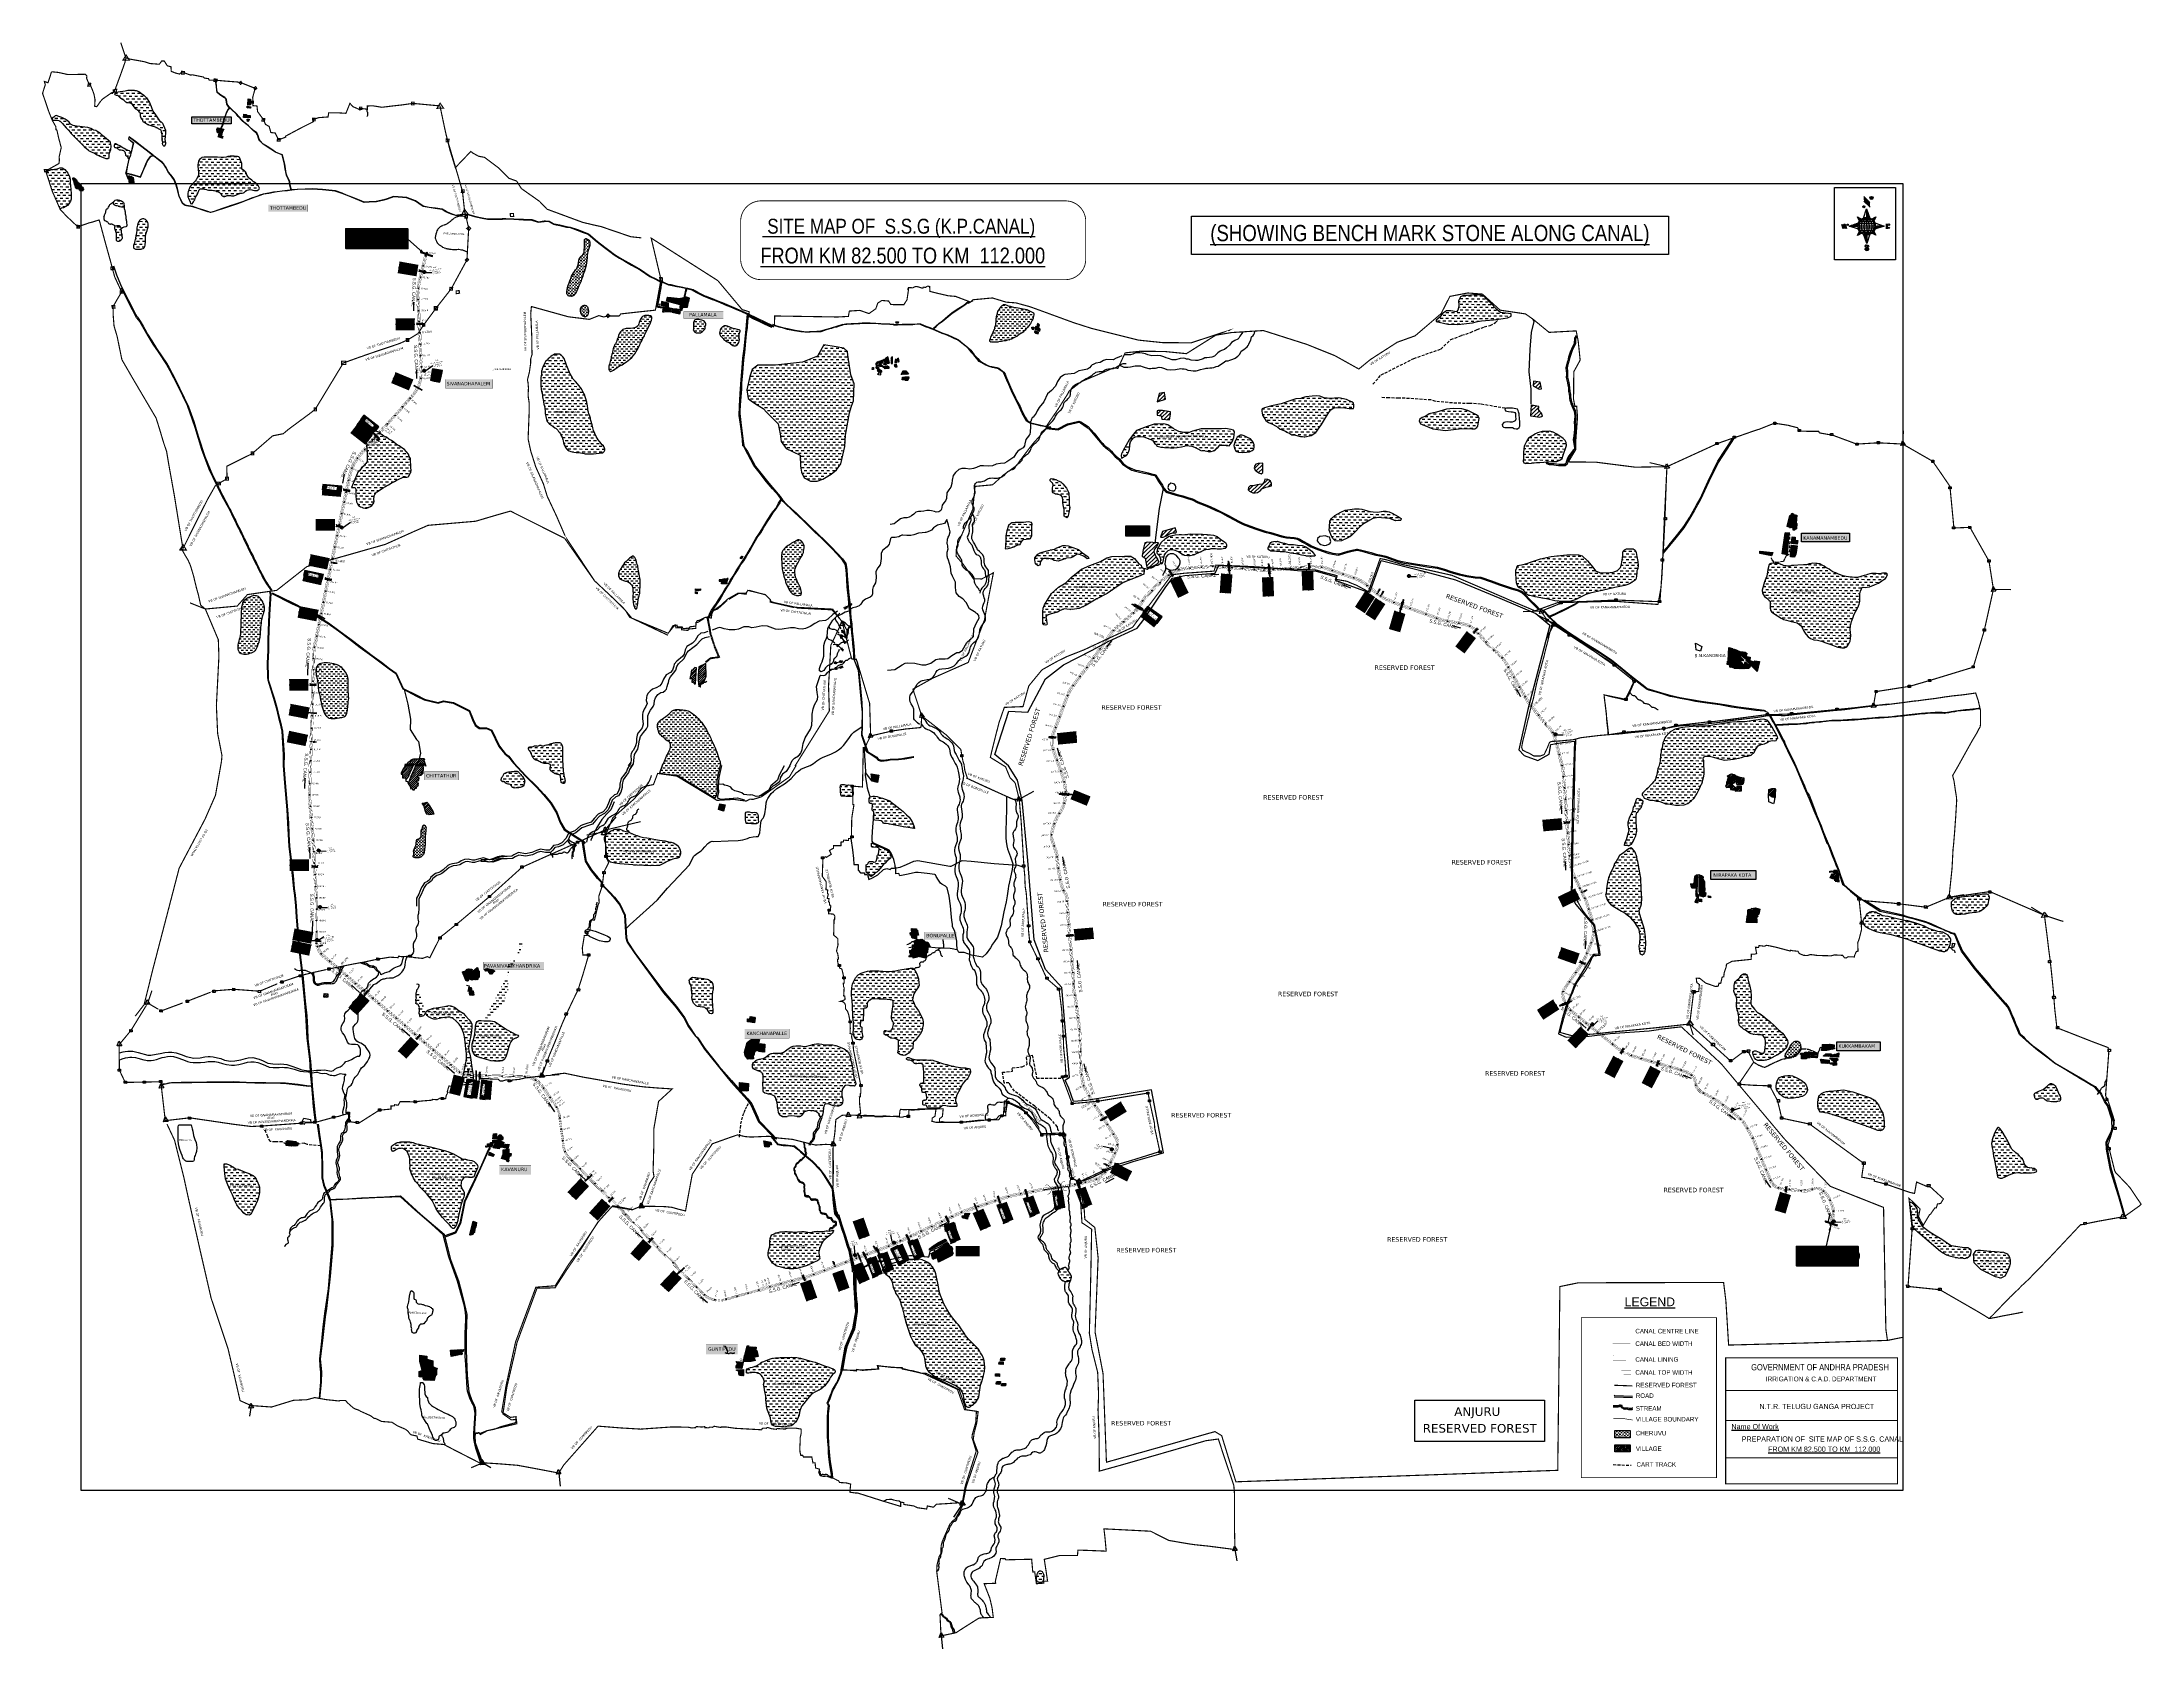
# Model space of a CAD drawing. Header units: inches. Extents: x 360616 to 379062, y 1506291 to 1520405.
import ezdxf
from ezdxf.enums import TextEntityAlignment as Align

# ---------------------------------------------------------------- set-up
doc = ezdxf.new("R2010")
doc.units = ezdxf.units.IN
doc.header["$MEASUREMENT"] = 0
doc.set_wipeout_variables(frame=1)
doc.header["$PDMODE"] = 32
doc.header["$PDSIZE"] = 5
for name, pattern in [('ACAD_ISO02W100', [15, 12, -3]), ('ACAD_ISO03W100', [30, 12, -18]), ('BORDER', [1.75, 0.5, -0.25, 0.5, -0.25, 0, -0.25]), ('DASHED', [0.75, 0.5, -0.25]), ('HIDDEN', [0.375, 0.25, -0.125])]:
    doc.linetypes.add(name, pattern=pattern)
for name, color, linetype in [('AQUADUCT', 1, 'Continuous'), ('ARROWS', 4, 'Continuous'), ('bed with', 5, 'Continuous'), ('BL', 7, 'Continuous'), ('bord', 1, 'Continuous'), ('boundary', 7, 'Continuous'), ('cahnige', 7, 'Continuous'), ('canal bed with', 5, 'Continuous'), ('CART TRACK', 30, 'HIDDEN'), ('CARTTRACK', 30, 'ACAD_ISO02W100'), ('FOOT PATH', 150, 'FENCELINE1'), ('FRAME 025', 7, 'Continuous'), ('hatch', 7, 'Continuous'), ('HOUSE', 30, 'Continuous'), ('laying', 4, 'Continuous'), ('lining', 4, 'Continuous'), ('NALA', 4, 'Continuous'), ('OT', 7, 'Continuous'), ('pbms', 8, 'Continuous'), ('RIVER', 4, 'Continuous'), ('ROADS', 2, 'Continuous'), ('S', 6, 'Continuous'), ('SLB', 11, 'Continuous'), ('Steems', 4, 'Continuous'), ('STERAMS', 4, 'Continuous'), ('stons', 1, 'Continuous'), ('STREAM', 4, 'Continuous'), ('TABLE', 7, 'Continuous'), ('Tank', 17, 'Continuous'), ('TANKS', 4, 'Continuous'), ('TEXT', 7, 'Continuous'), ('TITLEBLOCK', 7, 'Continuous'), ('Top of bound', 1, 'Continuous'), ('top of bund', 1, 'Continuous'), ('transition', 230, 'DASHED'), ('UT', 173, 'ACAD_ISO02W100'), ('V', 6, 'Continuous'), ('VB NAME', 5, 'ACAD_ISO02W100'), ('village', 30, 'Continuous'), ('VILLAGE BOUNDARY', 5, 'Continuous'), ('VILLAGE_AREA', 1, 'Continuous'), ('VILLAGES', 30, 'Continuous'), ('VLGE_AREA', 1, 'Continuous'), ('WATER BODY', 4, 'Continuous'), ('WATER_BODY', 4, 'Continuous'), ('Z AYACUT', 7, 'Continuous'), ('Z LAYER', 7, 'Continuous'), ('ZSTU', 7, 'Continuous'), ('ZTEXT', 7, 'Continuous')]:
    doc.layers.add(name, color=color, linetype=linetype)
doc.layers.add('ROAD', color=1, linetype='Continuous', lineweight=25)
doc.layers.add('VILL_BOUNDARY', color=6, linetype='BORDER', lineweight=30)
doc.styles.add('5mm', font='TIMES.TTF', dxfattribs={"height": 3})
doc.styles.add('A', font='ARIAL.TTF')
doc.styles.add('ARIALN', font='ARIALN.TTF')
doc.styles.get("Standard").update_dxf_attribs({"font": 'verdana.TTF'})
doc.styles.add('style1', font='ARIAL.TTF')
doc.linetypes.add('FENCELINE1', pattern='A,0.25,-0.1,[133,ltypeshp.shx,S=0.1,R=0,X=-0.1,Y=0],-0.1,1', length=1.45)
doc.dimstyles.get("Standard").update_dxf_attribs({"dimtxt": 0.18, "dimasz": 0.18, "dimexe": 0.18, "dimexo": 0.0625, "dimgap": 0.09, "dimtad": 0, "dimtih": 1, "dimtoh": 1, "dimdec": 4, "dimzin": 0, "dimdsep": 46, "dimtxsty": 'Standard', "dimcen": 0.09, "dimadec": 0, "dimazin": 0, "dimtfac": 1, "dimtdec": 4, "dimtofl": 0, "dimtmove": 0, "dimatfit": 3, "dimfxl": 0, "dimtolj": 1, "dimtzin": 0, "dimarcsym": 0})
pattern_1 = [(359.63535, (369184.575, 1513493.686), (20.298094, 20.041356), [20.17013, -20.17013])]
pattern_2 = [(44.63535, (369184.5746, 1513493.6856), (-3.5428448, 3.58823), [])]
pattern_3 = [(358.3962651, (-32750359.177, -24872202.606), (23.61295764, 22.326748476), [22.97885404, -22.97885404])]
pattern_4 = [(43.3962651, (-366329.122, 940275.833), (-4.336895526, 4.586737314), [])]
pattern_5 = [(3.2273945, (-353588.405, 839801.967), (12.6140473, 14.12162685), [13.38907268, -13.38907268])]
pattern_6 = [(46.05547, (370931.23, 1510336.223), (-7.052242, 6.797088), [])]
pattern_7 = [(359.325697, (326163.774, 1504062.728), (25.019457, 24.437382), [24.730132, -24.730132])]
pattern_8 = [(44.325697, (326163.774, 1504062.728), (-17.279838, 17.691428), [])]
pattern_9 = [(228.0128, (-362214.33102, -1526288.49251), (-7.999998232158, -9.0000013416072), [0.134536, -13.319088]), (184.9697, (-362214.42102, -1526288.592507), (12.0000010515176, 0.999991307007), [0.230868, -22.855925]), (132.5104, (-362214.65102, -1526288.61251), (9.9999907183468, -11.0000086738712), [0.162788, -16.116032]), (267.2737, (-362215.04102, -1526288.862507), (0.9999960177272, 20.0000002949735), [0.210238, -20.813558]), (292.8337, (-362215.05102, -1526289.072507), (-5.0000099054371, 11.9999964117778), [0.206155, -20.409373]), (357.2737, (-362214.97102, -1526289.262507), (-20.0000002949735, 0.9999960177272), [0.210238, -20.813558]), (37.6942, (-362214.761022, -1526289.272507), (-13.000007345618, -9.9999904051605), [0.278029, -27.524849]), (72.2553, (-362214.541022, -1526289.102507), (7.0000107627054, 21.9999962312392), [0.262488, -25.986321]), (121.4296, (-362214.46102, -1526288.852507), (-8.0000082341764, 12.9999950364926), [0.21095, -20.884073]), (175.2364, (-362214.57102, -1526288.67251), (11.0000009463196, -0.9999915326613), [0.240832, -11.800763]), (222.3974, (-362214.811022, -1526288.652507), (-12.0000073510732, -10.9999920820141), [0.311448, -30.833375]), (138.8141, (-362214.05102, -1526288.87251), (-7.0000029468057, 5.999997313343), [0.106301, -10.523844]), (171.4692, (-362214.13102, -1526288.802507), (12.9999982848151, -2.0000079100398), [0.202237, -20.021511]), (225, (-362214.331, -1526288.7725), (-1e-16, -1.00000030945), [0.141421, -1.272792]), (203.1986, (-362214.40102, -1526288.65251), (4.999999730667, 2.000001325265), [0.076158, -7.539615]), (291.8014, (-362214.47102, -1526288.6825), (-0.9999999105, 3.00000027301), [0.107703, -5.277462]), (30.9638, (-362214.43102, -1526288.7825), (2.999998022288, 2.00000248354), [0.174929, -5.656023]), (161.5651, (-362214.28102, -1526288.6925), (2.00000043459, -0.99999840322), [0.126491, -3.035787]), (16.3895, (-362215.05102, -1526288.682507), (10.000002198412, 2.999992709818), [0.1772, -17.542845]), (70.3462, (-362214.88102, -1526288.63251), (-3.9999952473717, -11.0000021356062), [0.148661, -14.717408]), (293.1986, (-362214.28102, -1526288.49251), (-2.000001325265, 4.999999730667), [0.152315, -7.463458]), (343.6105, (-362214.22102, -1526288.632507), (-10.000002198412, 2.999992709818), [0.1772, -17.542845]), (339.444, (-362215.05102, -1526289.30251), (-5.000001844542, 1.999995996422), [0.17088, -8.373124]), (294.7751, (-362214.89102, -1526289.36251), (-4.9999921892452, 11.000003421839), [0.143178, -14.174643]), (66.8014, (-362214.27102, -1526289.49251), (2.000001325265, 4.999999730667), [0.152315, -7.463458]), (17.354, (-362214.21102, -1526289.35251), (-13.0000020190968, -3.9999945022591), [0.167631, -16.595424]), (69.444, (-362214.76102, -1526289.49251), (-1.999995996422, -5.000001844542), [0.08544, -8.458564]), (101.3099, (-362214.33102, -1526289.4925), (-0.999997632162, 4.00000075223), [0.05099, -5.048029]), (165.9638, (-362214.34102, -1526289.4425), (3.00000054599, -0.99999805736), [0.206155, -3.91695]), (186.009, (-362214.54102, -1526289.392507), (9.999999750906, 0.9999993174818), [0.19105, -18.913923]), (303.6901, (-362214.43102, -1526288.8725), (-1.000001334507, 1.99999955777), [0.144222, -3.461329]), (353.1572, (-362214.351022, -1526288.992507), (16.9999993654786, -2.0000079979248), [0.251794, -24.927563]), (60.9454, (-362214.10102, -1526289.02251), (-4.000000027199, -7.0000003845697), [0.102956, -10.192674]), (90, (-362214.051, -1526288.9325), (-1, 1), [0.06, -0.94]), (120.2564, (-362214.56102, -1526289.36251), (3.9999948868027, -7.0000024558547), [0.138924, -13.75352]), (48.0128, (-362214.63102, -1526289.24251), (7.999998232158, 9.0000013416072), [0.269072, -13.184552]), (0, (-362214.451, -1526289.0425), (1, 1), [0.26, -0.74]), (325.3048, (-362214.19102, -1526289.04251), (-9.9999942589875, 7.0000086095945), [0.158114, -15.653274]), (254.0546, (-362214.06102, -1526289.13251), (-0.999999889296, -4.000000126652), [0.145602, -7.134508]), (207.646, (-362214.10102, -1526289.272507), (-18.9999958071796, -10.0000077131692), [0.237065, -23.469474]), (175.4261, (-362214.311022, -1526289.382507), (-13.0000005583121, 0.9999948011611), [0.250799, -24.829074])]
pattern_10 = [(0, (-362215.051, -1526289.4925), (1.25, 1.25), [1.25, -1.25])]
pattern_11 = [(228.0128, (-362243.17535, -1526336.432974), (-7.999998232158, -9.0000013416072), [0.134536, -13.319088]), (184.9697, (-362243.26535, -1526336.532974), (12.0000010515176, 0.999991307007), [0.230868, -22.855925]), (132.5104, (-362243.49535, -1526336.552974), (9.9999907183468, -11.0000086738712), [0.162788, -16.116032]), (267.2737, (-362243.88535, -1526336.802974), (0.9999960177272, 20.0000002949735), [0.210238, -20.813558]), (292.8337, (-362243.89535, -1526337.012974), (-5.0000099054371, 11.9999964117778), [0.206155, -20.409373]), (357.2737, (-362243.81535, -1526337.202974), (-20.0000002949735, 0.9999960177272), [0.210238, -20.813558]), (37.6942, (-362243.60535, -1526337.212974), (-13.000007345618, -9.9999904051605), [0.278029, -27.524849]), (72.2553, (-362243.38535, -1526337.042974), (7.0000107627054, 21.9999962312392), [0.262488, -25.986321]), (121.4296, (-362243.30535, -1526336.792974), (-8.0000082341764, 12.9999950364926), [0.21095, -20.884073]), (175.2364, (-362243.41535, -1526336.612974), (11.0000009463196, -0.9999915326613), [0.240832, -11.800763]), (222.3974, (-362243.65535, -1526336.592974), (-12.0000073510732, -10.9999920820141), [0.311448, -30.833375]), (138.8141, (-362242.89535, -1526336.81297), (-7.0000029468057, 5.999997313343), [0.106301, -10.523844]), (171.4692, (-362242.97535, -1526336.742974), (12.9999982848151, -2.0000079100398), [0.202237, -20.021511]), (225, (-362243.17535, -1526336.713), (-1e-16, -1.00000030945), [0.141421, -1.272792]), (203.1986, (-362243.24535, -1526336.59297), (4.999999730667, 2.000001325265), [0.076158, -7.539615]), (291.8014, (-362243.31535, -1526336.62297), (-0.9999999105, 3.00000027301), [0.107703, -5.277462]), (30.9638, (-362243.27535, -1526336.72297), (2.999998022288, 2.00000248354), [0.174929, -5.656023]), (161.5651, (-362243.12535, -1526336.63297), (2.00000043459, -0.99999840322), [0.126491, -3.035787]), (16.3895, (-362243.89535, -1526336.622974), (10.000002198412, 2.999992709818), [0.1772, -17.542845]), (70.3462, (-362243.72535, -1526336.572974), (-3.9999952473717, -11.0000021356062), [0.148661, -14.717408]), (293.1986, (-362243.12535, -1526336.43297), (-2.000001325265, 4.999999730667), [0.152315, -7.463458]), (343.6105, (-362243.06535, -1526336.572974), (-10.000002198412, 2.999992709818), [0.1772, -17.542845]), (339.444, (-362243.89535, -1526337.24297), (-5.000001844542, 1.999995996422), [0.17088, -8.373124]), (294.7751, (-362243.73535, -1526337.302974), (-4.9999921892452, 11.000003421839), [0.143178, -14.174643]), (66.8014, (-362243.11535, -1526337.43297), (2.000001325265, 4.999999730667), [0.152315, -7.463458]), (17.354, (-362243.05535, -1526337.292974), (-13.0000020190968, -3.9999945022591), [0.167631, -16.595424]), (69.444, (-362243.60535, -1526337.43297), (-1.999995996422, -5.000001844542), [0.08544, -8.458564]), (101.3099, (-362243.17535, -1526337.43297), (-0.999997632162, 4.00000075223), [0.05099, -5.048029]), (165.9638, (-362243.18535, -1526337.38297), (3.00000054599, -0.99999805736), [0.206155, -3.91695]), (186.009, (-362243.38535, -1526337.332974), (9.999999750906, 0.9999993174818), [0.19105, -18.913923]), (303.6901, (-362243.27535, -1526336.81297), (-1.000001334507, 1.99999955777), [0.144222, -3.461329]), (353.1572, (-362243.19535, -1526336.932974), (16.9999993654786, -2.0000079979248), [0.251794, -24.927563]), (60.9454, (-362242.94535, -1526336.96297), (-4.000000027199, -7.0000003845697), [0.102956, -10.192674]), (90, (-362242.8953, -1526336.873), (-1, 1), [0.06, -0.94]), (120.2564, (-362243.40535, -1526337.302974), (3.9999948868027, -7.0000024558547), [0.138924, -13.75352]), (48.0128, (-362243.47535, -1526337.182974), (7.999998232158, 9.0000013416072), [0.269072, -13.184552]), (0, (-362243.2953, -1526336.983), (1, 1), [0.26, -0.74]), (325.3048, (-362243.03535, -1526336.982974), (-9.9999942589875, 7.0000086095945), [0.158114, -15.653274]), (254.0546, (-362242.90535, -1526337.07297), (-0.999999889296, -4.000000126652), [0.145602, -7.134508]), (207.646, (-362242.94535, -1526337.212974), (-18.9999958071796, -10.0000077131692), [0.237065, -23.469474]), (175.4261, (-362243.15535, -1526337.322974), (-13.0000005583121, 0.9999948011611), [0.250799, -24.829074])]
pattern_12 = [(267.297113149, (-8720374.938, 50637915.138), (10.5367255337, -0.497431438), [])]
pattern_13 = [(357.297113149, (-8720374.938, 50637915.138), (0.497431438, 10.5367255337), [])]

# ---------------------------------------------------------------- blocks, each defined once
blk = doc.blocks.new('A$C2C4D24A5')
at = {"layer": 'ARROWS'}
h = blk.add_hatch(dxfattribs=at)
h.set_pattern_fill('ANSI31', color=256, scale=0.02, style=0)
h.set_pattern_definition([(45, (-79.8623605, -6.6559385), (-0.00176776695, 0.00176776695), [])])
h.paths.add_polyline_path([(0.049, 0.276), (0.094, 0.314), (0, 0.355)])
h.paths.add_polyline_path([(0, 0.355), (0.006, 0.239), (0.049, 0.276)])
for p, q in [((0, 0.355), (0.203, 0.029)), ((0.006, 0.239), (0, 0.355)), ((0.094, 0.314), (0.006, 0.239)), ((0.128, 0.15), (0.115, 0.092)), ((0.128, 0.15), (0.189, 0.137)), ((0.156, 0.105), (0.136, 0.05)), ((0.156, 0.105), (0.214, 0.099)), ((0.187, 0.054), (0.169, 0)), ((0.187, 0.054), (0.239, 0.048))]:
    blk.add_line(p, q, dxfattribs=at)
blk = doc.blocks.new('ggdg')
at = {"layer": 'ZSTU'}
h = blk.add_hatch(color=135, dxfattribs=at)
h.set_gradient(color1=(141, 177, 78), color2=(107, 135, 59), one_color=1, tint=0.38, name='CYLINDER')
h.paths.add_polyline_path([(363702, 1518412), (363702, 1518364), (363870, 1518364), (363870, 1518412)])
h.paths.add_polyline_path([(363747, 1518374), (363820, 1518374), (363820, 1518400), (363747, 1518400)], flags=24)
h = blk.add_hatch(color=252, dxfattribs=at)
h.set_gradient(color1=(167, 88, 159), color2=(127, 67, 121), one_color=1, tint=0.38, name='CYLINDER')
h.paths.add_polyline_path([(363702, 1518364), (363702, 1518315), (363870, 1518315), (363870, 1518364)])
h.paths.add_polyline_path([(363712, 1518326), (363861, 1518326), (363861, 1518352), (363712, 1518352)], flags=24)
for points in [[(363870, 1518412), (363702, 1518412)], [(363870, 1518364), (363702, 1518364)]]:
    blk.add_lwpolyline(points, dxfattribs=at)
at = {"layer": 'ZSTU', "style": '5mm'}
for s, height, rotation, p in [('K.M: 82.650', 16.84, 359.9397, (363716, 1518331)), ('U.T', 16.8, 359.578, (363760, 1518380))]:
    blk.add_text(s, height=height, rotation=rotation, dxfattribs=at).set_placement(p)
blk = doc.blocks.new('GHGFH')
at = {"layer": 'ZSTU'}
h = blk.add_hatch(color=135, dxfattribs=at)
h.set_gradient(color1=(141, 177, 78), color2=(107, 135, 59), one_color=1, tint=0.38, name='CYLINDER')
h.paths.add_polyline_path([(363722, 1517971), (363722, 1517923), (363890, 1517923), (363890, 1517971)])
h.paths.add_polyline_path([(363767, 1517933), (363840, 1517933), (363840, 1517958), (363767, 1517959)], flags=24)
h = blk.add_hatch(color=252, dxfattribs=at)
h.set_gradient(color1=(167, 88, 159), color2=(127, 67, 121), one_color=1, tint=0.38, name='CYLINDER')
h.paths.add_polyline_path([(363722, 1517923), (363722, 1517874), (363890, 1517874), (363890, 1517923)])
h.paths.add_polyline_path([(363732, 1517885), (363881, 1517885), (363881, 1517911), (363732, 1517911)], flags=24)
for points in [[(363890, 1517971), (363722, 1517971)], [(363890, 1517923), (363722, 1517923)]]:
    blk.add_lwpolyline(points, dxfattribs=at)
at = {"layer": 'ZSTU', "style": '5mm'}
for s, height, rotation, p in [('U.T', 16.8, 359.578, (363780, 1517938)), ('K.M:  83.120', 16.84, 359.9397, (363737, 1517890))]:
    blk.add_text(s, height=height, rotation=rotation, dxfattribs=at).set_placement(p)
blk = doc.blocks.new('GHGHGH')
at = {"layer": 'ZSTU'}
h = blk.add_hatch(color=252, dxfattribs=at)
h.set_gradient(color1=(167, 88, 159), color2=(127, 67, 121), one_color=1, tint=0.38, name='CYLINDER')
h.paths.add_polyline_path([(363702, 1517454), (363683, 1517410), (363839, 1517345), (363857, 1517389)])
h.paths.add_polyline_path([(363697, 1517416), (363835, 1517359), (363844, 1517382), (363707, 1517440)], flags=24)
h = blk.add_hatch(color=135, dxfattribs=at)
h.set_gradient(color1=(141, 177, 78), color2=(107, 135, 59), one_color=1, tint=0.38, name='CYLINDER')
h.paths.add_polyline_path([(363720, 1517499), (363702, 1517454), (363857, 1517389), (363876, 1517434)])
h.paths.add_polyline_path([(363748, 1517447), (363815, 1517418), (363825, 1517442), (363758, 1517470)], flags=24)
for points in [[(363857, 1517389), (363702, 1517454)], [(363876, 1517434), (363720, 1517499)]]:
    blk.add_lwpolyline(points, dxfattribs=at)
at = {"layer": 'ZSTU', "style": '5mm'}
for s, height, rotation, p in [('K.M: 83.775', 16.84, 337.3139, (363703, 1517419)), ('S.L.B.', 16.8, 336.9522, (363753, 1517449))]:
    blk.add_text(s, height=height, rotation=rotation, dxfattribs=at).set_placement(p)
blk = doc.blocks.new('KKKJRT')
at = {"layer": 'ZSTU'}
h = blk.add_hatch(color=252, dxfattribs=at)
h.set_gradient(color1=(167, 88, 159), color2=(127, 67, 121), one_color=1, tint=0.38, name='CYLINDER')
h.paths.add_polyline_path([(363421, 1517087), (363391, 1517049), (363523, 1516945), (363553, 1516983)])
h.paths.add_polyline_path([(363406, 1517052), (363523, 1516960), (363539, 1516980), (363422, 1517072)], flags=24)
h = blk.add_hatch(color=135, dxfattribs=at)
h.set_gradient(color1=(141, 177, 78), color2=(107, 135, 59), one_color=1, tint=0.38, name='CYLINDER')
h.paths.add_polyline_path([(363471, 1517099), (363450, 1517074), (363531, 1517009), (363551, 1517034)], flags=16)
h.paths.add_polyline_path([(363583, 1517021), (363450, 1517125), (363421, 1517087), (363553, 1516983)])
for points in [[(363450, 1517125), (363421, 1517087), (363553, 1516983), (363583, 1517021)], [(363553, 1516983), (363421, 1517087)], [(363583, 1517021), (363450, 1517125)], [(363471, 1517099), (363450, 1517074), (363531, 1517009), (363551, 1517034), (363471, 1517099)]]:
    blk.add_lwpolyline(points, dxfattribs=at)
at = {"layer": 'ZSTU', "style": '5mm'}
for s, height, rotation, p in [('K.M: 84.245', 16.84, 321.8343, (363412, 1517052)), ('Pipe U.T', 16.8, 321.4726, (363462, 1517076))]:
    blk.add_text(s, height=height, rotation=rotation, dxfattribs=at).set_placement(p)
blk = doc.blocks.new('NBVUFG')
at = {"layer": 'ZSTU'}
h = blk.add_hatch(color=252, dxfattribs=at)
h.set_gradient(color1=(167, 88, 159), color2=(127, 67, 121), one_color=1, tint=0.38, name='CYLINDER')
h.paths.add_polyline_path([(363354, 1517009), (363324, 1516971), (363457, 1516867), (363486, 1516905)])
h.paths.add_polyline_path([(363339, 1516973), (363456, 1516881), (363472, 1516901), (363355, 1516993)], flags=24)
h = blk.add_hatch(color=135, dxfattribs=at)
h.set_gradient(color1=(141, 177, 78), color2=(107, 135, 59), one_color=1, tint=0.38, name='CYLINDER')
h.paths.add_polyline_path([(363383, 1517047), (363354, 1517009), (363486, 1516905), (363516, 1516943)])
h.paths.add_polyline_path([(363396, 1516989), (363453, 1516944), (363469, 1516964), (363412, 1517009)], flags=24)
for points in [[(363486, 1516905), (363354, 1517009)], [(363516, 1516943), (363383, 1517047)]]:
    blk.add_lwpolyline(points, dxfattribs=at)
at = {"layer": 'ZSTU', "style": '5mm'}
for s, height, rotation, p in [('O.T', 16.8, 321.4726, (363409, 1516986)), ('K.M: 84.260', 16.84, 321.8343, (363345, 1516974))]:
    blk.add_text(s, height=height, rotation=rotation, dxfattribs=at).set_placement(p)
blk = doc.blocks.new('TIREUITJFJBF')
at = {"layer": 'ZSTU'}
h = blk.add_hatch(color=252, dxfattribs=at)
h.set_gradient(color1=(167, 88, 159), color2=(127, 67, 121), one_color=1, tint=0.38, name='CYLINDER')
h.paths.add_polyline_path([(363081, 1516478), (363077, 1516431), (363245, 1516417), (363249, 1516465)])
h.paths.add_polyline_path([(363088, 1516441), (363236, 1516428), (363239, 1516454), (363090, 1516466)], flags=24)
h = blk.add_hatch(color=135, dxfattribs=at)
h.set_gradient(color1=(141, 177, 78), color2=(107, 135, 59), one_color=1, tint=0.38, name='CYLINDER')
h.paths.add_polyline_path([(363117, 1516516), (363112, 1516484), (363216, 1516474), (363219, 1516506)], flags=16)
h.paths.add_polyline_path([(363253, 1516512), (363085, 1516526), (363081, 1516478), (363249, 1516465)])
for points in [[(363085, 1516526), (363081, 1516478), (363249, 1516465), (363253, 1516512)], [(363249, 1516465), (363081, 1516478)], [(363253, 1516512), (363085, 1516526)], [(363117, 1516516), (363112, 1516484), (363216, 1516474), (363219, 1516506), (363117, 1516516)]]:
    blk.add_lwpolyline(points, dxfattribs=at)
at = {"layer": 'ZSTU', "style": '5mm'}
for s, height, rotation, p in [('K.M: 84.780', 16.84, 355.1818, (363093, 1516445)), ('Pipe U.T', 16.8, 354.82, (363122, 1516492))]:
    blk.add_text(s, height=height, rotation=rotation, dxfattribs=at).set_placement(p)
blk = doc.blocks.new('FGJIDFIPGJDFIGJ')
at = {"layer": 'ZSTU'}
h = blk.add_hatch(color=135, dxfattribs=at)
h.set_gradient(color1=(141, 177, 78), color2=(107, 135, 59), one_color=1, tint=0.38, name='CYLINDER')
h.paths.add_polyline_path([(363021, 1516208), (363021, 1516160), (363189, 1516160), (363189, 1516208)])
h.paths.add_polyline_path([(363066, 1516171), (363139, 1516170), (363139, 1516196), (363066, 1516197)], flags=24)
h = blk.add_hatch(color=252, dxfattribs=at)
h.set_gradient(color1=(167, 88, 159), color2=(127, 67, 121), one_color=1, tint=0.38, name='CYLINDER')
h.paths.add_polyline_path([(363021, 1516160), (363021, 1516112), (363189, 1516112), (363189, 1516160)])
h.paths.add_polyline_path([(363031, 1516123), (363180, 1516123), (363180, 1516148), (363031, 1516149)], flags=24)
for points in [[(363189, 1516208), (363021, 1516208)], [(363189, 1516160), (363021, 1516160)]]:
    blk.add_lwpolyline(points, dxfattribs=at)
at = {"layer": 'ZSTU', "style": '5mm'}
for s, height, rotation, p in [('K.M:  85.115', 16.84, 359.9397, (363035, 1516128)), ('U.T', 16.8, 359.578, (363079, 1516176))]:
    blk.add_text(s, height=height, rotation=rotation, dxfattribs=at).set_placement(p)
blk = doc.blocks.new('MNBVNCXBYUYTUIRE')
at = {"layer": 'ZSTU'}
h = blk.add_hatch(color=135, dxfattribs=at)
h.set_gradient(color1=(141, 177, 78), color2=(107, 135, 59), one_color=1, tint=0.38, name='CYLINDER')
h.paths.add_polyline_path([(362966, 1515924), (362956, 1515877), (363121, 1515843), (363131, 1515890)])
h.paths.add_polyline_path([(363002, 1515878), (363074, 1515863), (363079, 1515888), (363008, 1515903)], flags=24)
h = blk.add_hatch(color=252, dxfattribs=at)
h.set_gradient(color1=(167, 88, 159), color2=(127, 67, 121), one_color=1, tint=0.38, name='CYLINDER')
h.paths.add_polyline_path([(362956, 1515877), (362946, 1515830), (363111, 1515796), (363121, 1515843)])
h.paths.add_polyline_path([(362959, 1515838), (363104, 1515808), (363110, 1515834), (362964, 1515863)], flags=24)
for points in [[(363131, 1515890), (362966, 1515924)], [(363121, 1515843), (362956, 1515877)]]:
    blk.add_lwpolyline(points, dxfattribs=at)
at = {"layer": 'ZSTU', "style": '5mm'}
for s, height, rotation, p in [('O.T', 16.8, 348.0212, (363016, 1515881)), ('K.M: 85.437', 16.84, 348.3829, (362964, 1515842))]:
    blk.add_text(s, height=height, rotation=rotation, dxfattribs=at).set_placement(p)
blk = doc.blocks.new('FGFDGHFDGH')
at = {"layer": 'ZSTU'}
h = blk.add_hatch(color=252, dxfattribs=at)
h.set_gradient(color1=(167, 88, 159), color2=(127, 67, 121), one_color=1, tint=0.38, name='CYLINDER')
h.paths.add_polyline_path([(362914, 1515718), (362903, 1515671), (363068, 1515634), (363078, 1515681)])
h.paths.add_polyline_path([(362916, 1515679), (363061, 1515646), (363067, 1515671), (362922, 1515704)], flags=24)
h = blk.add_hatch(color=135, dxfattribs=at)
h.set_gradient(color1=(141, 177, 78), color2=(107, 135, 59), one_color=1, tint=0.38, name='CYLINDER')
h.paths.add_polyline_path([(362955, 1515750), (362946, 1515718), (363047, 1515695), (363055, 1515726)], flags=16)
h.paths.add_polyline_path([(363089, 1515728), (362925, 1515764), (362914, 1515718), (363078, 1515681)])
for points in [[(362925, 1515764), (362914, 1515718), (363078, 1515681), (363089, 1515728)], [(363078, 1515681), (362914, 1515718)], [(363089, 1515728), (362925, 1515764)], [(362955, 1515750), (362946, 1515718), (363047, 1515695), (363055, 1515726), (362955, 1515750)]]:
    blk.add_lwpolyline(points, dxfattribs=at)
at = {"layer": 'ZSTU', "style": '5mm'}
for s, height, rotation, p in [('Pipe U.T', 16.8, 346.92, (362956, 1515725)), ('K.M: 85.590', 16.84, 347.2817, (362921, 1515683))]:
    blk.add_text(s, height=height, rotation=rotation, dxfattribs=at).set_placement(p)
blk = doc.blocks.new('NJGHDFUGHDFUGDFG')
at = {"layer": 'ZSTU'}
h = blk.add_hatch(color=252, dxfattribs=at)
h.set_gradient(color1=(167, 88, 159), color2=(127, 67, 121), one_color=1, tint=0.38, name='CYLINDER')
h.paths.add_polyline_path([(362870, 1515396), (362861, 1515349), (363026, 1515317), (363035, 1515364)])
h.paths.add_polyline_path([(362873, 1515358), (363019, 1515329), (363024, 1515355), (362878, 1515383)], flags=24)
h = blk.add_hatch(color=135, dxfattribs=at)
h.set_gradient(color1=(141, 177, 78), color2=(107, 135, 59), one_color=1, tint=0.38, name='CYLINDER')
h.paths.add_polyline_path([(362879, 1515444), (362870, 1515396), (363035, 1515364), (363045, 1515411)])
h.paths.add_polyline_path([(362916, 1515398), (362988, 1515384), (362993, 1515409), (362922, 1515424)], flags=24)
for points in [[(363035, 1515364), (362870, 1515396)], [(363045, 1515411), (362879, 1515444)]]:
    blk.add_lwpolyline(points, dxfattribs=at)
at = {"layer": 'ZSTU', "style": '5mm'}
for s, height, rotation, p in [('K.M: 85.928', 16.84, 348.8942, (362878, 1515362)), ('S.L.B.', 16.8, 348.5324, (362922, 1515402))]:
    blk.add_text(s, height=height, rotation=rotation, dxfattribs=at).set_placement(p)
blk = doc.blocks.new('LKKJGJFGFJKSHFBGB')
at = {"layer": 'ZSTU'}
h = blk.add_hatch(color=135, dxfattribs=at)
h.set_gradient(color1=(141, 177, 78), color2=(107, 135, 59), one_color=1, tint=0.38, name='CYLINDER')
h.paths.add_polyline_path([(362788, 1514804), (362788, 1514756), (362957, 1514756), (362957, 1514804)])
h.paths.add_polyline_path([(362834, 1514766), (362906, 1514766), (362907, 1514792), (362834, 1514792)], flags=24)
h = blk.add_hatch(color=252, dxfattribs=at)
h.set_gradient(color1=(167, 88, 159), color2=(127, 67, 121), one_color=1, tint=0.38, name='CYLINDER')
h.paths.add_polyline_path([(362788, 1514756), (362788, 1514708), (362957, 1514708), (362957, 1514756)])
h.paths.add_polyline_path([(362799, 1514719), (362948, 1514718), (362948, 1514744), (362799, 1514744)], flags=24)
for points in [[(362957, 1514804), (362788, 1514804)], [(362957, 1514756), (362788, 1514756)]]:
    blk.add_lwpolyline(points, dxfattribs=at)
at = {"layer": 'ZSTU', "style": '5mm'}
for s, height, rotation, p in [('U.T', 16.8, 359.578, (362846, 1514772)), ('K.M:  86.530', 16.84, 359.9397, (362803, 1514723))]:
    blk.add_text(s, height=height, rotation=rotation, dxfattribs=at).set_placement(p)
blk = doc.blocks.new('NMVNBJHUYGOYGODFG')
at = {"layer": 'ZSTU'}
h = blk.add_hatch(color=252, dxfattribs=at)
h.set_gradient(color1=(167, 88, 159), color2=(127, 67, 121), one_color=1, tint=0.38, name='CYLINDER')
h.paths.add_polyline_path([(362791, 1514538), (362782, 1514491), (362947, 1514459), (362956, 1514506)])
h.paths.add_polyline_path([(362794, 1514500), (362940, 1514471), (362945, 1514496), (362799, 1514525)], flags=24)
h = blk.add_hatch(color=135, dxfattribs=at)
h.set_gradient(color1=(141, 177, 78), color2=(107, 135, 59), one_color=1, tint=0.38, name='CYLINDER')
h.paths.add_polyline_path([(362800, 1514585), (362791, 1514538), (362956, 1514506), (362965, 1514553)])
h.paths.add_polyline_path([(362837, 1514540), (362909, 1514525), (362914, 1514551), (362842, 1514565)], flags=24)
for points in [[(362956, 1514506), (362791, 1514538)], [(362965, 1514553), (362800, 1514585)]]:
    blk.add_lwpolyline(points, dxfattribs=at)
at = {"layer": 'ZSTU', "style": '5mm'}
for s, height, rotation, p in [('K.M: 86.775', 16.84, 348.8942, (362799, 1514503)), ('S.L.B.', 16.8, 348.5324, (362842, 1514544))]:
    blk.add_text(s, height=height, rotation=rotation, dxfattribs=at).set_placement(p)
blk = doc.blocks.new('GJDFKGJDFGJDFKLGJ')
at = {"layer": 'ZSTU'}
h = blk.add_hatch(color=252, dxfattribs=at)
h.set_gradient(color1=(167, 88, 159), color2=(127, 67, 121), one_color=1, tint=0.38, name='CYLINDER')
h.paths.add_polyline_path([(362776, 1514302), (362766, 1514254), (362931, 1514221), (362941, 1514268)])
h.paths.add_polyline_path([(362779, 1514263), (362925, 1514233), (362930, 1514258), (362784, 1514288)], flags=24)
h = blk.add_hatch(color=135, dxfattribs=at)
h.set_gradient(color1=(141, 177, 78), color2=(107, 135, 59), one_color=1, tint=0.38, name='CYLINDER')
h.paths.add_polyline_path([(362786, 1514349), (362776, 1514302), (362941, 1514268), (362951, 1514315)])
h.paths.add_polyline_path([(362822, 1514303), (362894, 1514288), (362899, 1514313), (362828, 1514328)], flags=24)
for points in [[(362941, 1514268), (362776, 1514302)], [(362951, 1514315), (362786, 1514349)]]:
    blk.add_lwpolyline(points, dxfattribs=at)
at = {"layer": 'ZSTU', "style": '5mm'}
for s, height, rotation, p in [('K.M: 87.000', 16.84, 348.3829, (362784, 1514267)), ('O.T', 16.8, 348.0212, (362836, 1514306))]:
    blk.add_text(s, height=height, rotation=rotation, dxfattribs=at).set_placement(p)
blk = doc.blocks.new('NVJNVJHUHDFGU')
at = {"layer": 'ZSTU'}
h = blk.add_hatch(color=135, dxfattribs=at)
h.set_gradient(color1=(141, 177, 78), color2=(107, 135, 59), one_color=1, tint=0.38, name='CYLINDER')
h.paths.add_polyline_path([(362791, 1513219), (362791, 1513171), (362960, 1513171), (362960, 1513219)])
h.paths.add_polyline_path([(362836, 1513182), (362909, 1513181), (362909, 1513207), (362837, 1513208)], flags=24)
h = blk.add_hatch(color=252, dxfattribs=at)
h.set_gradient(color1=(167, 88, 159), color2=(127, 67, 121), one_color=1, tint=0.38, name='CYLINDER')
h.paths.add_polyline_path([(362791, 1513171), (362791, 1513123), (362960, 1513123), (362960, 1513171)])
h.paths.add_polyline_path([(362802, 1513134), (362950, 1513134), (362951, 1513159), (362802, 1513160)], flags=24)
for points in [[(362960, 1513219), (362791, 1513219)], [(362960, 1513171), (362791, 1513171)]]:
    blk.add_lwpolyline(points, dxfattribs=at)
at = {"layer": 'ZSTU', "style": '5mm'}
for s, height, rotation, p in [('K.M:  88.130', 16.84, 359.9397, (362806, 1513139)), ('U.T', 16.8, 359.578, (362849, 1513187))]:
    blk.add_text(s, height=height, rotation=rotation, dxfattribs=at).set_placement(p)
blk = doc.blocks.new('NMNVNCXVBVGGHUDIFG')
at = {"layer": 'ZSTU'}
h = blk.add_hatch(color=252, dxfattribs=at)
h.set_gradient(color1=(167, 88, 159), color2=(127, 67, 121), one_color=1, tint=0.38, name='CYLINDER')
h.paths.add_polyline_path([(362824, 1512565), (362815, 1512518), (362980, 1512485), (362989, 1512533)])
h.paths.add_polyline_path([(362827, 1512526), (362973, 1512498), (362978, 1512523), (362832, 1512552)], flags=24)
h = blk.add_hatch(color=135, dxfattribs=at)
h.set_gradient(color1=(141, 177, 78), color2=(107, 135, 59), one_color=1, tint=0.38, name='CYLINDER')
h.paths.add_polyline_path([(362833, 1512612), (362824, 1512565), (362989, 1512533), (362999, 1512580)])
h.paths.add_polyline_path([(362871, 1512567), (362942, 1512552), (362947, 1512578), (362876, 1512592)], flags=24)
for points in [[(362989, 1512533), (362824, 1512565)], [(362999, 1512580), (362833, 1512612)]]:
    blk.add_lwpolyline(points, dxfattribs=at)
at = {"layer": 'ZSTU', "style": '5mm'}
for s, height, rotation, p in [('S.L.B.', 16.8, 348.5324, (362876, 1512570)), ('K.M: 88.778', 16.84, 348.8942, (362832, 1512530))]:
    blk.add_text(s, height=height, rotation=rotation, dxfattribs=at).set_placement(p)
blk = doc.blocks.new('NVNCXJNVJHFDHGUDIFGHUDF')
at = {"layer": 'ZSTU'}
h = blk.add_hatch(color=252, dxfattribs=at)
h.set_gradient(color1=(167, 88, 159), color2=(127, 67, 121), one_color=1, tint=0.38, name='CYLINDER')
h.paths.add_polyline_path([(362808, 1512461), (362798, 1512414), (362963, 1512380), (362973, 1512427)])
h.paths.add_polyline_path([(362810, 1512423), (362956, 1512393), (362961, 1512418), (362816, 1512448)], flags=24)
h = blk.add_hatch(color=135, dxfattribs=at)
h.set_gradient(color1=(141, 177, 78), color2=(107, 135, 59), one_color=1, tint=0.38, name='CYLINDER')
h.paths.add_polyline_path([(362817, 1512508), (362808, 1512461), (362973, 1512427), (362982, 1512474)])
h.paths.add_polyline_path([(362854, 1512462), (362925, 1512447), (362931, 1512473), (362859, 1512488)], flags=24)
for points in [[(362973, 1512427), (362808, 1512461)], [(362982, 1512474), (362817, 1512508)]]:
    blk.add_lwpolyline(points, dxfattribs=at)
at = {"layer": 'ZSTU', "style": '5mm'}
for s, height, rotation, p in [('K.M: 88.825', 16.84, 348.3829, (362816, 1512426)), ('O.T', 16.8, 348.0212, (362868, 1512465))]:
    blk.add_text(s, height=height, rotation=rotation, dxfattribs=at).set_placement(p)
blk = doc.blocks.new('NVBCVBHGUIRYUIERYG')
at = {"layer": 'ZSTU'}
h = blk.add_hatch(color=135, dxfattribs=at)
h.set_gradient(color1=(141, 177, 78), color2=(107, 135, 59), one_color=1, tint=0.38, name='CYLINDER')
h.paths.add_polyline_path([(363310, 1511923), (363346, 1511891), (363459, 1512016), (363423, 1512049)])
h.paths.add_polyline_path([(363369, 1511932), (363418, 1511986), (363399, 1512003), (363349, 1511949)], flags=24)
h = blk.add_hatch(color=252, dxfattribs=at)
h.set_gradient(color1=(167, 88, 159), color2=(127, 67, 121), one_color=1, tint=0.38, name='CYLINDER')
h.paths.add_polyline_path([(363346, 1511891), (363382, 1511859), (363495, 1511984), (363459, 1512016)])
h.paths.add_polyline_path([(363381, 1511874), (363480, 1511985), (363461, 1512002), (363362, 1511891)], flags=24)
for points in [[(363423, 1512049), (363310, 1511923)], [(363459, 1512016), (363346, 1511891)]]:
    blk.add_lwpolyline(points, dxfattribs=at)
at = {"layer": 'ZSTU', "style": '5mm'}
for s, height, rotation, p in [('U.T', 16.8, 47.5702, (363373, 1511945)), ('K.M:  89.425', 16.84, 47.9319, (363380, 1511880))]:
    blk.add_text(s, height=height, rotation=rotation, dxfattribs=at).set_placement(p)
blk = doc.blocks.new('NJVNJVHUFIGHDFUG')
at = {"layer": 'ZSTU'}
h = blk.add_hatch(color=135, dxfattribs=at)
h.set_gradient(color1=(141, 177, 78), color2=(107, 135, 59), one_color=1, tint=0.38, name='CYLINDER')
h.paths.add_polyline_path([(363745, 1511540), (363781, 1511508), (363893, 1511633), (363858, 1511665)])
h.paths.add_polyline_path([(363803, 1511548), (363852, 1511602), (363833, 1511620), (363784, 1511566)], flags=24)
h = blk.add_hatch(color=252, dxfattribs=at)
h.set_gradient(color1=(167, 88, 159), color2=(127, 67, 121), one_color=1, tint=0.38, name='CYLINDER')
h.paths.add_polyline_path([(363781, 1511508), (363816, 1511475), (363929, 1511601), (363893, 1511633)])
h.paths.add_polyline_path([(363815, 1511491), (363915, 1511601), (363896, 1511618), (363796, 1511508)], flags=24)
for points in [[(363858, 1511665), (363745, 1511540)], [(363893, 1511633), (363781, 1511508)]]:
    blk.add_lwpolyline(points, dxfattribs=at)
at = {"layer": 'ZSTU', "style": '5mm'}
for s, height, rotation, p in [('U.T', 16.8, 47.5702, (363808, 1511561)), ('K.M:  90.055', 16.84, 47.9319, (363815, 1511497))]:
    blk.add_text(s, height=height, rotation=rotation, dxfattribs=at).set_placement(p)
blk = doc.blocks.new('VBVNHFHGHGDSGTDR')
at = {"layer": 'ZSTU'}
h = blk.add_hatch(color=135, dxfattribs=at)
h.set_gradient(color1=(141, 177, 78), color2=(107, 135, 59), one_color=1, tint=0.38, name='CYLINDER')
h.paths.add_polyline_path([(364187, 1511167), (364234, 1511155), (364276, 1511318), (364229, 1511330)])
h.paths.add_polyline_path([(364235, 1511201), (364253, 1511272), (364228, 1511278), (364210, 1511208)], flags=24)
h = blk.add_hatch(color=252, dxfattribs=at)
h.set_gradient(color1=(167, 88, 159), color2=(127, 67, 121), one_color=1, tint=0.38, name='CYLINDER')
h.paths.add_polyline_path([(364234, 1511155), (364280, 1511143), (364322, 1511306), (364276, 1511318)])
h.paths.add_polyline_path([(364272, 1511156), (364309, 1511300), (364284, 1511306), (364247, 1511162)], flags=24)
for points in [[(364229, 1511330), (364187, 1511167)], [(364276, 1511318), (364234, 1511155)]]:
    blk.add_lwpolyline(points, dxfattribs=at)
at = {"layer": 'ZSTU', "style": '5mm'}
for s, height, rotation, p in [('K.M: 90.575', 16.84, 75.5185, (364269, 1511161)), ('O.T', 16.8, 75.1567, (364233, 1511215))]:
    blk.add_text(s, height=height, rotation=rotation, dxfattribs=at).set_placement(p)
blk = doc.blocks.new('GHFGHGFHGFHFGH')
at = {"layer": 'hatch'}
h = blk.add_hatch(color=135, dxfattribs=at)
h.set_gradient(color1=(141, 177, 78), color2=(107, 135, 59), one_color=1, tint=0.38, name='CYLINDER')
h.paths.add_polyline_path([(364342, 1511157), (364390, 1511152), (364409, 1511269), (364361, 1511275)], flags=16)
h.paths.add_polyline_path([(364348, 1511295), (364322, 1511143), (364394, 1511130), (364419, 1511287)])
h = blk.add_hatch(color=252, dxfattribs=at)
h.set_gradient(color1=(167, 88, 159), color2=(127, 67, 121), one_color=1, tint=0.38, name='CYLINDER')
h.paths.add_polyline_path([(364394, 1511130), (364439, 1511123), (364464, 1511280), (364419, 1511287)])
h.paths.add_polyline_path([(364430, 1511134), (364452, 1511273), (364428, 1511277), (364406, 1511138)], flags=24)
at = {"layer": 'cahnige'}
blk.add_lwpolyline([(364419, 1511287), (364394, 1511130)], dxfattribs=at)
at = {"layer": 'ZSTU'}
for points in [[(364322, 1511143), (364394, 1511130), (364419, 1511287), (364348, 1511295)], [(364342, 1511157), (364390, 1511152), (364409, 1511269), (364361, 1511275), (364342, 1511157)]]:
    blk.add_lwpolyline(points, dxfattribs=at)
at = {"layer": 'cahnige', "style": '5mm'}
for s, height, rotation, p in [('FOOT', 15.9, 80.726, (364367, 1511178)), ('BRIDGE', 15.9, 80.726, (364386, 1511166)), ('K.M:  90.655', 15.89, 81.0877, (364427, 1511139))]:
    blk.add_text(s, height=height, rotation=rotation, dxfattribs=at).set_placement(p)
blk = doc.blocks.new('FGHFGHFGHFGHGFHFGHFGHFG')
at = {"layer": 'ZSTU'}
h = blk.add_hatch(color=135, dxfattribs=at)
h.set_gradient(color1=(141, 177, 78), color2=(107, 135, 59), one_color=1, tint=0.38, name='CYLINDER')
h.paths.add_polyline_path([(364472, 1511154), (364505, 1511149), (364514, 1511253), (364483, 1511256)], flags=16)
h.paths.add_polyline_path([(364476, 1511289), (364462, 1511122), (364510, 1511117), (364524, 1511285)])
h = blk.add_hatch(color=252, dxfattribs=at)
h.set_gradient(color1=(167, 88, 159), color2=(127, 67, 121), one_color=1, tint=0.38, name='CYLINDER')
h.paths.add_polyline_path([(364510, 1511117), (364558, 1511113), (364572, 1511281), (364524, 1511285)])
h.paths.add_polyline_path([(364548, 1511125), (364561, 1511273), (364535, 1511275), (364522, 1511127)], flags=24)
for points in [[(364462, 1511122), (364510, 1511117), (364524, 1511285), (364476, 1511289)], [(364524, 1511285), (364510, 1511117)], [(364472, 1511154), (364505, 1511149), (364514, 1511253), (364483, 1511256), (364472, 1511154)]]:
    blk.add_lwpolyline(points, dxfattribs=at)
at = {"layer": 'ZSTU', "style": '5mm'}
for s, height, rotation, p in [('Pipe U.T', 16.8, 84.5831, (364497, 1511158)), ('K.M: 90.675', 16.84, 84.9448, (364543, 1511129))]:
    blk.add_text(s, height=height, rotation=rotation, dxfattribs=at).set_placement(p)
blk = doc.blocks.new('JJHGFTY')
at = {"layer": 'ZSTU'}
h = blk.add_hatch(color=135, dxfattribs=at)
h.set_gradient(color1=(141, 177, 78), color2=(107, 135, 59), one_color=1, tint=0.38, name='CYLINDER')
h.paths.add_polyline_path([(365236, 1510299), (365271, 1510266), (365386, 1510389), (365351, 1510422)])
h.paths.add_polyline_path([(365294, 1510306), (365345, 1510359), (365326, 1510377), (365276, 1510324)], flags=24)
h = blk.add_hatch(color=252, dxfattribs=at)
h.set_gradient(color1=(167, 88, 159), color2=(127, 67, 121), one_color=1, tint=0.38, name='CYLINDER')
h.paths.add_polyline_path([(365271, 1510266), (365307, 1510233), (365422, 1510356), (365386, 1510389)])
h.paths.add_polyline_path([(365306, 1510248), (365407, 1510357), (365389, 1510374), (365287, 1510266)], flags=24)
for points in [[(365351, 1510422), (365236, 1510299)], [(365386, 1510389), (365271, 1510266)]]:
    blk.add_lwpolyline(points, dxfattribs=at)
at = {"layer": 'ZSTU', "style": '5mm'}
for s, height, rotation, p in [('S.L.B.', 16.8, 46.5085, (365294, 1510312)), ('K.M: 92.110', 16.84, 46.8702, (365305, 1510254))]:
    blk.add_text(s, height=height, rotation=rotation, dxfattribs=at).set_placement(p)
blk = doc.blocks.new('HHHHHHHHHH')
at = {"layer": 'ZSTU'}
h = blk.add_hatch(color=135, dxfattribs=at)
h.set_gradient(color1=(141, 177, 78), color2=(107, 135, 59), one_color=1, tint=0.38, name='CYLINDER')
h.paths.add_polyline_path([(365425, 1510118), (365461, 1510086), (365574, 1510211), (365538, 1510243)])
h.paths.add_polyline_path([(365483, 1510126), (365532, 1510180), (365513, 1510197), (365464, 1510144)], flags=24)
h = blk.add_hatch(color=252, dxfattribs=at)
h.set_gradient(color1=(167, 88, 159), color2=(127, 67, 121), one_color=1, tint=0.38, name='CYLINDER')
h.paths.add_polyline_path([(365461, 1510086), (365497, 1510053), (365609, 1510179), (365574, 1510211)])
h.paths.add_polyline_path([(365496, 1510068), (365595, 1510179), (365576, 1510196), (365476, 1510086)], flags=24)
for points in [[(365538, 1510243), (365425, 1510118)], [(365574, 1510211), (365461, 1510086)]]:
    blk.add_lwpolyline(points, dxfattribs=at)
at = {"layer": 'ZSTU', "style": '5mm'}
for s, height, rotation, p in [('U.T', 16.8, 47.5702, (365488, 1510139)), ('K.M:  92.440', 16.84, 47.9319, (365495, 1510075))]:
    blk.add_text(s, height=height, rotation=rotation, dxfattribs=at).set_placement(p)
blk = doc.blocks.new('YYYYYYYY')
at = {"layer": 'ZSTU'}
h = blk.add_hatch(color=135, dxfattribs=at)
h.set_gradient(color1=(141, 177, 78), color2=(107, 135, 59), one_color=1, tint=0.38, name='CYLINDER')
h.paths.add_polyline_path([(365787, 1509762), (365823, 1509730), (365936, 1509855), (365900, 1509888)])
h.paths.add_polyline_path([(365846, 1509771), (365895, 1509825), (365876, 1509842), (365827, 1509788)], flags=24)
h = blk.add_hatch(color=252, dxfattribs=at)
h.set_gradient(color1=(167, 88, 159), color2=(127, 67, 121), one_color=1, tint=0.38, name='CYLINDER')
h.paths.add_polyline_path([(365823, 1509730), (365859, 1509698), (365972, 1509823), (365936, 1509855)])
h.paths.add_polyline_path([(365858, 1509713), (365958, 1509824), (365938, 1509841), (365839, 1509730)], flags=24)
for points in [[(365900, 1509888), (365787, 1509762)], [(365936, 1509855), (365823, 1509730)]]:
    blk.add_lwpolyline(points, dxfattribs=at)
at = {"layer": 'ZSTU', "style": '5mm'}
for s, height, rotation, p in [('U.T', 16.8, 47.5702, (365850, 1509784)), ('K.M:  92.915', 16.84, 47.9319, (365857, 1509719))]:
    blk.add_text(s, height=height, rotation=rotation, dxfattribs=at).set_placement(p)
blk = doc.blocks.new('MMMMMMM')
at = {"layer": 'ZSTU'}
h = blk.add_hatch(color=135, dxfattribs=at)
h.set_gradient(color1=(141, 177, 78), color2=(107, 135, 59), one_color=1, tint=0.38, name='CYLINDER')
h.paths.add_polyline_path([(366050, 1509489), (366085, 1509457), (366200, 1509580), (366165, 1509613)])
h.paths.add_polyline_path([(366108, 1509497), (366159, 1509550), (366140, 1509568), (366090, 1509515)], flags=24)
h = blk.add_hatch(color=252, dxfattribs=at)
h.set_gradient(color1=(167, 88, 159), color2=(127, 67, 121), one_color=1, tint=0.38, name='CYLINDER')
h.paths.add_polyline_path([(366085, 1509457), (366121, 1509424), (366236, 1509547), (366200, 1509580)])
h.paths.add_polyline_path([(366120, 1509439), (366221, 1509547), (366203, 1509565), (366101, 1509456)], flags=24)
for points in [[(366165, 1509613), (366050, 1509489)], [(366200, 1509580), (366085, 1509457)]]:
    blk.add_lwpolyline(points, dxfattribs=at)
at = {"layer": 'ZSTU', "style": '5mm'}
for s, height, rotation, p in [('S.L.B.', 16.8, 46.5085, (366108, 1509503)), ('K.M: 93.300', 16.84, 46.8702, (366119, 1509445))]:
    blk.add_text(s, height=height, rotation=rotation, dxfattribs=at).set_placement(p)
blk = doc.blocks.new('NNNNNNN')
at = {"layer": 'ZSTU'}
h = blk.add_hatch(color=135, dxfattribs=at)
h.set_gradient(color1=(141, 177, 78), color2=(107, 135, 59), one_color=1, tint=0.38, name='CYLINDER')
h.paths.add_polyline_path([(367335, 1509345), (367380, 1509360), (367325, 1509519), (367279, 1509504)])
h.paths.add_polyline_path([(367355, 1509400), (367332, 1509469), (367307, 1509460), (367331, 1509391)], flags=24)
h = blk.add_hatch(color=252, dxfattribs=at)
h.set_gradient(color1=(167, 88, 159), color2=(127, 67, 121), one_color=1, tint=0.38, name='CYLINDER')
h.paths.add_polyline_path([(367380, 1509360), (367426, 1509376), (367370, 1509535), (367325, 1509519)])
h.paths.add_polyline_path([(367412, 1509382), (367363, 1509523), (367339, 1509515), (367388, 1509374)], flags=24)
for points in [[(367279, 1509504), (367335, 1509345)], [(367325, 1509519), (367380, 1509360)]]:
    blk.add_lwpolyline(points, dxfattribs=at)
at = {"layer": 'ZSTU', "style": '5mm'}
for s, height, rotation, p in [('U.T', 16.8, 108.778, (367346, 1509410)), ('K.M:  94.510', 16.84, 109.1398, (367406, 1509385))]:
    blk.add_text(s, height=height, rotation=rotation, dxfattribs=at).set_placement(p)
blk = doc.blocks.new('BBBBBBBB')
at = {"layer": 'ZSTU'}
h = blk.add_hatch(color=252, dxfattribs=at)
h.set_gradient(color1=(167, 88, 159), color2=(127, 67, 121), one_color=1, tint=0.38, name='CYLINDER')
h.paths.add_polyline_path([(367664, 1509447), (367709, 1509463), (367654, 1509622), (367608, 1509606)])
h.paths.add_polyline_path([(367695, 1509469), (367646, 1509609), (367622, 1509601), (367671, 1509460)], flags=24)
h = blk.add_hatch(color=135, dxfattribs=at)
h.set_gradient(color1=(141, 177, 78), color2=(107, 135, 59), one_color=1, tint=0.38, name='CYLINDER')
h.paths.add_polyline_path([(367618, 1509431), (367664, 1509447), (367608, 1509606), (367563, 1509590)])
h.paths.add_polyline_path([(367639, 1509486), (367615, 1509555), (367591, 1509547), (367614, 1509478)], flags=24)
for points in [[(367563, 1509590), (367618, 1509431)], [(367608, 1509606), (367664, 1509447)]]:
    blk.add_lwpolyline(points, dxfattribs=at)
at = {"layer": 'ZSTU', "style": '5mm'}
for s, height, rotation, p in [('O.T', 16.8, 108.778, (367630, 1509496)), ('K.M:  94.950', 16.84, 109.1398, (367689, 1509471))]:
    blk.add_text(s, height=height, rotation=rotation, dxfattribs=at).set_placement(p)
blk = doc.blocks.new('BBB')
at = {"layer": 'ZSTU'}
h = blk.add_hatch(color=135, dxfattribs=at)
h.set_gradient(color1=(141, 177, 78), color2=(107, 135, 59), one_color=1, tint=0.38, name='CYLINDER')
h.paths.add_polyline_path([(367800, 1509498), (367844, 1509518), (367777, 1509672), (367733, 1509653)])
h.paths.add_polyline_path([(367816, 1509555), (367788, 1509622), (367764, 1509612), (367793, 1509545)], flags=24)
h = blk.add_hatch(color=252, dxfattribs=at)
h.set_gradient(color1=(167, 88, 159), color2=(127, 67, 121), one_color=1, tint=0.38, name='CYLINDER')
h.paths.add_polyline_path([(367844, 1509518), (367888, 1509537), (367821, 1509691), (367777, 1509672)])
h.paths.add_polyline_path([(367874, 1509542), (367815, 1509679), (367791, 1509668), (367850, 1509532)], flags=24)
for points in [[(367733, 1509653), (367800, 1509498)], [(367777, 1509672), (367844, 1509518)]]:
    blk.add_lwpolyline(points, dxfattribs=at)
at = {"layer": 'ZSTU', "style": '5mm'}
for s, height, rotation, p in [('S.L.B.', 16.8, 113.0647, (367810, 1509557)), ('K.M: 95.020', 16.84, 113.4265, (367868, 1509544))]:
    blk.add_text(s, height=height, rotation=rotation, dxfattribs=at).set_placement(p)
blk = doc.blocks.new('VVVVVVV')
at = {"layer": 'ZSTU'}
h = blk.add_hatch(color=135, dxfattribs=at)
h.set_gradient(color1=(141, 177, 78), color2=(107, 135, 59), one_color=1, tint=0.38, name='CYLINDER')
h.paths.add_polyline_path([(367907, 1509586), (367939, 1509596), (367902, 1509693), (367872, 1509682)], flags=16)
h.paths.add_polyline_path([(367852, 1509710), (367912, 1509552), (367957, 1509570), (367897, 1509727)])
h = blk.add_hatch(color=252, dxfattribs=at)
h.set_gradient(color1=(167, 88, 159), color2=(127, 67, 121), one_color=1, tint=0.38, name='CYLINDER')
h.paths.add_polyline_path([(367957, 1509570), (368002, 1509587), (367942, 1509744), (367897, 1509727)])
h.paths.add_polyline_path([(367988, 1509593), (367935, 1509732), (367911, 1509723), (367964, 1509583)], flags=24)
for points in [[(367912, 1509552), (367957, 1509570), (367897, 1509727), (367852, 1509710)], [(367907, 1509586), (367939, 1509596), (367902, 1509693), (367872, 1509682), (367907, 1509586)], [(367897, 1509727), (367957, 1509570)]]:
    blk.add_lwpolyline(points, dxfattribs=at)
at = {"layer": 'ZSTU', "style": '5mm'}
for s, height, rotation, p in [('Pipe U.T', 16.8, 110.4472, (367927, 1509601)), ('K.M: 95.065', 16.84, 110.8089, (367982, 1509595))]:
    blk.add_text(s, height=height, rotation=rotation, dxfattribs=at).set_placement(p)
blk = doc.blocks.new('CCCCCC')
at = {"layer": 'ZSTU'}
h = blk.add_hatch(color=135, dxfattribs=at)
h.set_gradient(color1=(141, 177, 78), color2=(107, 135, 59), one_color=1, tint=0.38, name='CYLINDER')
h.paths.add_polyline_path([(368008, 1509624), (368039, 1509634), (368003, 1509732), (367973, 1509721)], flags=16)
h.paths.add_polyline_path([(367952, 1509748), (368012, 1509591), (368057, 1509608), (367997, 1509765)])
h = blk.add_hatch(color=252, dxfattribs=at)
h.set_gradient(color1=(167, 88, 159), color2=(127, 67, 121), one_color=1, tint=0.38, name='CYLINDER')
h.paths.add_polyline_path([(368057, 1509608), (368102, 1509625), (368042, 1509783), (367997, 1509765)])
h.paths.add_polyline_path([(368088, 1509631), (368036, 1509770), (368012, 1509761), (368064, 1509622)], flags=24)
for points in [[(368012, 1509591), (368057, 1509608), (367997, 1509765), (367952, 1509748)], [(368008, 1509624), (368039, 1509634), (368003, 1509732), (367973, 1509721), (368008, 1509624)], [(367997, 1509765), (368057, 1509608)]]:
    blk.add_lwpolyline(points, dxfattribs=at)
at = {"layer": 'ZSTU', "style": '5mm'}
for s, height, rotation, p in [('Pipe U.T', 16.8, 110.4472, (368028, 1509639)), ('K.M: 95.185', 16.84, 110.8089, (368083, 1509633))]:
    blk.add_text(s, height=height, rotation=rotation, dxfattribs=at).set_placement(p)
blk = doc.blocks.new('GGGGG')
at = {"layer": 'ZSTU'}
h = blk.add_hatch(color=135, dxfattribs=at)
h.set_gradient(color1=(141, 177, 78), color2=(107, 135, 59), one_color=1, tint=0.38, name='CYLINDER')
h.paths.add_polyline_path([(367797, 1509889), (367843, 1509905), (367788, 1510064), (367742, 1510048)])
h.paths.add_polyline_path([(367818, 1509944), (367795, 1510013), (367770, 1510005), (367794, 1509936)], flags=24)
h = blk.add_hatch(color=252, dxfattribs=at)
h.set_gradient(color1=(167, 88, 159), color2=(127, 67, 121), one_color=1, tint=0.38, name='CYLINDER')
h.paths.add_polyline_path([(367843, 1509905), (367888, 1509921), (367833, 1510080), (367788, 1510064)])
h.paths.add_polyline_path([(367875, 1509927), (367826, 1510067), (367801, 1510059), (367850, 1509918)], flags=24)
for points in [[(367742, 1510048), (367797, 1509889)], [(367788, 1510064), (367843, 1509905)]]:
    blk.add_lwpolyline(points, dxfattribs=at)
at = {"layer": 'ZSTU', "style": '5mm'}
for s, height, rotation, p in [('O.T', 16.8, 108.778, (367809, 1509954)), ('K.M:  95.175', 16.84, 109.1398, (367869, 1509929))]:
    blk.add_text(s, height=height, rotation=rotation, dxfattribs=at).set_placement(p)
blk = doc.blocks.new('OOOOOOOO')
at = {"layer": 'hatch'}
h = blk.add_hatch(color=135, dxfattribs=at)
h.set_gradient(color1=(141, 177, 78), color2=(107, 135, 59), one_color=1, tint=0.38, name='CYLINDER')
h.paths.add_polyline_path([(368143, 1509686), (368183, 1509705), (368135, 1509813), (368092, 1509792)], flags=16)
h.paths.add_polyline_path([(368070, 1509802), (368140, 1509663), (368199, 1509689), (368134, 1509834)])
h = blk.add_hatch(color=252, dxfattribs=at)
h.set_gradient(color1=(167, 88, 159), color2=(127, 67, 121), one_color=1, tint=0.38, name='CYLINDER')
h.paths.add_polyline_path([(368199, 1509689), (368240, 1509707), (368175, 1509852), (368134, 1509834)])
h.paths.add_polyline_path([(368227, 1509712), (368169, 1509840), (368147, 1509830), (368205, 1509702)], flags=24)
at = {"layer": 'cahnige'}
blk.add_lwpolyline([(368134, 1509834), (368199, 1509689)], dxfattribs=at)
at = {"layer": 'ZSTU'}
for points in [[(368140, 1509663), (368199, 1509689), (368134, 1509834), (368070, 1509802)], [(368143, 1509686), (368183, 1509705), (368135, 1509813), (368092, 1509792), (368143, 1509686)]]:
    blk.add_lwpolyline(points, dxfattribs=at)
at = {"layer": 'cahnige', "style": '5mm'}
for s, height, rotation, p in [('cum Escape', 15.9, 113.7901, (368177, 1509706)), ('K.M:  95.350', 15.89, 114.1518, (368221, 1509714)), ('Regulator', 15.9, 113.7901, (368154, 1509706))]:
    blk.add_text(s, height=height, rotation=rotation, dxfattribs=at).set_placement(p)
blk = doc.blocks.new('JJJJJJJJ')
at = {"layer": 'ZSTU'}
h = blk.add_hatch(color=135, dxfattribs=at)
h.set_gradient(color1=(141, 177, 78), color2=(107, 135, 59), one_color=1, tint=0.38, name='CYLINDER')
h.paths.add_polyline_path([(368274, 1509739), (368305, 1509749), (368269, 1509847), (368239, 1509836)], flags=16)
h.paths.add_polyline_path([(368219, 1509863), (368279, 1509706), (368324, 1509723), (368264, 1509881)])
h = blk.add_hatch(color=252, dxfattribs=at)
h.set_gradient(color1=(167, 88, 159), color2=(127, 67, 121), one_color=1, tint=0.38, name='CYLINDER')
h.paths.add_polyline_path([(368324, 1509723), (368369, 1509740), (368309, 1509898), (368264, 1509881)])
h.paths.add_polyline_path([(368355, 1509746), (368302, 1509885), (368278, 1509876), (368331, 1509737)], flags=24)
for points in [[(368279, 1509706), (368324, 1509723), (368264, 1509881), (368219, 1509863)], [(368274, 1509739), (368305, 1509749), (368269, 1509847), (368239, 1509836), (368274, 1509739)], [(368264, 1509881), (368324, 1509723)]]:
    blk.add_lwpolyline(points, dxfattribs=at)
at = {"layer": 'ZSTU', "style": '5mm'}
for s, height, rotation, p in [('Pipe U.T', 16.8, 110.4472, (368294, 1509754)), ('K.M: 95.470', 16.84, 110.8089, (368349, 1509748))]:
    blk.add_text(s, height=height, rotation=rotation, dxfattribs=at).set_placement(p)
blk = doc.blocks.new('UUUUU')
at = {"layer": 'ZSTU'}
h = blk.add_hatch(color=135, dxfattribs=at)
h.set_gradient(color1=(141, 177, 78), color2=(107, 135, 59), one_color=1, tint=0.38, name='CYLINDER')
h.paths.add_polyline_path([(368593, 1509885), (368624, 1509895), (368588, 1509993), (368558, 1509982)], flags=16)
h.paths.add_polyline_path([(368537, 1510009), (368597, 1509852), (368642, 1509869), (368582, 1510027)])
h = blk.add_hatch(color=252, dxfattribs=at)
h.set_gradient(color1=(167, 88, 159), color2=(127, 67, 121), one_color=1, tint=0.38, name='CYLINDER')
h.paths.add_polyline_path([(368642, 1509869), (368687, 1509886), (368627, 1510044), (368582, 1510027)])
h.paths.add_polyline_path([(368673, 1509892), (368620, 1510031), (368596, 1510022), (368649, 1509883)], flags=24)
for points in [[(368597, 1509852), (368642, 1509869), (368582, 1510027), (368537, 1510009)], [(368593, 1509885), (368624, 1509895), (368588, 1509993), (368558, 1509982), (368593, 1509885)], [(368582, 1510027), (368642, 1509869)]]:
    blk.add_lwpolyline(points, dxfattribs=at)
at = {"layer": 'ZSTU', "style": '5mm'}
for s, height, rotation, p in [('Pipe U.T', 16.8, 110.4472, (368613, 1509900)), ('K.M: 95.850', 16.84, 110.8089, (368667, 1509895))]:
    blk.add_text(s, height=height, rotation=rotation, dxfattribs=at).set_placement(p)
blk = doc.blocks.new('LLLLLLL')
at = {"layer": 'ZSTU'}
h = blk.add_hatch(color=135, dxfattribs=at)
h.set_gradient(color1=(141, 177, 78), color2=(107, 135, 59), one_color=1, tint=0.38, name='CYLINDER')
h.paths.add_polyline_path([(368863, 1509966), (368908, 1509985), (368840, 1510140), (368796, 1510121)])
h.paths.add_polyline_path([(368880, 1510022), (368851, 1510090), (368828, 1510079), (368856, 1510012)], flags=24)
h = blk.add_hatch(color=252, dxfattribs=at)
h.set_gradient(color1=(167, 88, 159), color2=(127, 67, 121), one_color=1, tint=0.38, name='CYLINDER')
h.paths.add_polyline_path([(368908, 1509985), (368952, 1510004), (368885, 1510159), (368840, 1510140)])
h.paths.add_polyline_path([(368938, 1510010), (368878, 1510146), (368855, 1510136), (368914, 1509999)], flags=24)
for points in [[(368796, 1510121), (368863, 1509966)], [(368840, 1510140), (368908, 1509985)]]:
    blk.add_lwpolyline(points, dxfattribs=at)
at = {"layer": 'ZSTU', "style": '5mm'}
for s, height, rotation, p in [('S.L.B.', 16.8, 113.0647, (368874, 1510025)), ('K.M: 96.035', 16.84, 113.4265, (368932, 1510012))]:
    blk.add_text(s, height=height, rotation=rotation, dxfattribs=at).set_placement(p)
blk = doc.blocks.new('WW')
at = {"layer": 'ZSTU'}
h = blk.add_hatch(color=135, dxfattribs=at)
h.set_gradient(color1=(141, 177, 78), color2=(107, 135, 59), one_color=1, tint=0.38, name='CYLINDER')
h.paths.add_polyline_path([(369071, 1510081), (369103, 1510091), (369066, 1510188), (369036, 1510177)], flags=16)
h.paths.add_polyline_path([(369016, 1510205), (369076, 1510047), (369121, 1510064), (369061, 1510222)])
h = blk.add_hatch(color=252, dxfattribs=at)
h.set_gradient(color1=(167, 88, 159), color2=(127, 67, 121), one_color=1, tint=0.38, name='CYLINDER')
h.paths.add_polyline_path([(369121, 1510064), (369166, 1510082), (369106, 1510239), (369061, 1510222)])
h.paths.add_polyline_path([(369152, 1510087), (369099, 1510227), (369075, 1510217), (369128, 1510078)], flags=24)
for points in [[(369076, 1510047), (369121, 1510064), (369061, 1510222), (369016, 1510205)], [(369071, 1510081), (369103, 1510091), (369066, 1510188), (369036, 1510177), (369071, 1510081)], [(369061, 1510222), (369121, 1510064)]]:
    blk.add_lwpolyline(points, dxfattribs=at)
at = {"layer": 'ZSTU', "style": '5mm'}
for s, height, rotation, p in [('Pipe U.T', 16.8, 110.4472, (369091, 1510096)), ('K.M: 96.335', 16.84, 110.8089, (369146, 1510090))]:
    blk.add_text(s, height=height, rotation=rotation, dxfattribs=at).set_placement(p)
blk = doc.blocks.new('TTTT')
at = {"layer": 'ZSTU'}
h = blk.add_hatch(color=135, dxfattribs=at)
h.set_gradient(color1=(141, 177, 78), color2=(107, 135, 59), one_color=1, tint=0.38, name='CYLINDER')
h.paths.add_polyline_path([(369298, 1510124), (369329, 1510134), (369293, 1510231), (369263, 1510220)], flags=16)
h.paths.add_polyline_path([(369242, 1510248), (369302, 1510091), (369347, 1510108), (369287, 1510265)])
h = blk.add_hatch(color=252, dxfattribs=at)
h.set_gradient(color1=(167, 88, 159), color2=(127, 67, 121), one_color=1, tint=0.38, name='CYLINDER')
h.paths.add_polyline_path([(369347, 1510108), (369392, 1510125), (369332, 1510282), (369287, 1510265)])
h.paths.add_polyline_path([(369378, 1510131), (369325, 1510270), (369301, 1510261), (369354, 1510122)], flags=24)
for points in [[(369302, 1510091), (369347, 1510108), (369287, 1510265), (369242, 1510248)], [(369298, 1510124), (369329, 1510134), (369293, 1510231), (369263, 1510220), (369298, 1510124)], [(369287, 1510265), (369347, 1510108)]]:
    blk.add_lwpolyline(points, dxfattribs=at)
at = {"layer": 'ZSTU', "style": '5mm'}
for s, height, rotation, p in [('Pipe U.T', 16.8, 110.4472, (369318, 1510139)), ('K.M: 96.550', 16.84, 110.8089, (369372, 1510133))]:
    blk.add_text(s, height=height, rotation=rotation, dxfattribs=at).set_placement(p)
blk = doc.blocks.new('YYYYYYYYYYY')
at = {"layer": 'hatch'}
h = blk.add_hatch(color=135, dxfattribs=at)
h.set_gradient(color1=(141, 177, 78), color2=(107, 135, 59), one_color=1, tint=0.38, name='CYLINDER')
h.paths.add_polyline_path([(369519, 1510184), (369550, 1510187), (369535, 1510284), (369505, 1510280)], flags=16)
h.paths.add_polyline_path([(369492, 1510309), (369516, 1510152), (369561, 1510159), (369537, 1510316)])
h = blk.add_hatch(color=252, dxfattribs=at)
h.set_gradient(color1=(167, 88, 159), color2=(127, 67, 121), one_color=1, tint=0.38, name='CYLINDER')
h.paths.add_polyline_path([(369561, 1510159), (369606, 1510166), (369582, 1510323), (369537, 1510316)])
h.paths.add_polyline_path([(369594, 1510174), (369573, 1510313), (369549, 1510309), (369570, 1510170)], flags=24)
at = {"layer": 'cahnige'}
for points in [[(369492, 1510309), (369516, 1510152)], [(369537, 1510316), (369561, 1510159)]]:
    blk.add_lwpolyline(points, dxfattribs=at)
at = {"layer": 'ZSTU'}
for points in [[(369516, 1510152), (369561, 1510159), (369537, 1510316), (369492, 1510309)], [(369519, 1510184), (369550, 1510187), (369535, 1510284), (369505, 1510280), (369519, 1510184)]]:
    blk.add_lwpolyline(points, dxfattribs=at)
at = {"layer": 'cahnige', "style": '5mm'}
for s, height, rotation, p in [('Aqueduct', 15.9, 98.2059, (369541, 1510189)), ('K.M: 96.700', 15.89, 98.5676, (369589, 1510177))]:
    blk.add_text(s, height=height, rotation=rotation, dxfattribs=at).set_placement(p)
blk = doc.blocks.new('BBBBBBBBBBBBBBB')
at = {"layer": 'ZSTU'}
h = blk.add_hatch(color=135, dxfattribs=at)
h.set_gradient(color1=(141, 177, 78), color2=(107, 135, 59), one_color=1, tint=0.38, name='CYLINDER')
h.paths.add_polyline_path([(369746, 1510212), (369778, 1510222), (369741, 1510319), (369711, 1510309)], flags=16)
h.paths.add_polyline_path([(369691, 1510336), (369751, 1510179), (369796, 1510196), (369736, 1510353)])
h = blk.add_hatch(color=252, dxfattribs=at)
h.set_gradient(color1=(167, 88, 159), color2=(127, 67, 121), one_color=1, tint=0.38, name='CYLINDER')
h.paths.add_polyline_path([(369796, 1510196), (369841, 1510213), (369781, 1510370), (369736, 1510353)])
h.paths.add_polyline_path([(369827, 1510219), (369774, 1510358), (369750, 1510349), (369803, 1510210)], flags=24)
for points in [[(369751, 1510179), (369796, 1510196), (369736, 1510353), (369691, 1510336)], [(369736, 1510353), (369796, 1510196)], [(369746, 1510212), (369778, 1510222), (369741, 1510319), (369711, 1510309), (369746, 1510212)]]:
    blk.add_lwpolyline(points, dxfattribs=at)
at = {"layer": 'ZSTU', "style": '5mm'}
for s, height, rotation, p in [('Pipe U.T', 16.8, 110.4472, (369766, 1510227)), ('K.M: 97.020', 16.84, 110.8089, (369821, 1510221))]:
    blk.add_text(s, height=height, rotation=rotation, dxfattribs=at).set_placement(p)
blk = doc.blocks.new('NNNNNNNNNNNN')
at = {"layer": 'ZSTU'}
h = blk.add_hatch(color=135, dxfattribs=at)
h.set_gradient(color1=(141, 177, 78), color2=(107, 135, 59), one_color=1, tint=0.38, name='CYLINDER')
h.paths.add_polyline_path([(370040, 1510559), (370018, 1510516), (370168, 1510440), (370190, 1510483)])
h.paths.add_polyline_path([(370063, 1510505), (370128, 1510472), (370140, 1510495), (370075, 1510528)], flags=24)
h = blk.add_hatch(color=252, dxfattribs=at)
h.set_gradient(color1=(167, 88, 159), color2=(127, 67, 121), one_color=1, tint=0.38, name='CYLINDER')
h.paths.add_polyline_path([(370018, 1510516), (369996, 1510473), (370147, 1510397), (370168, 1510440)])
h.paths.add_polyline_path([(370011, 1510478), (370144, 1510411), (370155, 1510434), (370022, 1510501)], flags=24)
for points in [[(370190, 1510483), (370040, 1510559)], [(370168, 1510440), (370018, 1510516)]]:
    blk.add_lwpolyline(points, dxfattribs=at)
at = {"layer": 'ZSTU', "style": '5mm'}
for s, height, rotation, p in [('K.M:  97.360', 16.84, 333.2684, (370017, 1510480)), ('O.T', 16.8, 332.9066, (370077, 1510504))]:
    blk.add_text(s, height=height, rotation=rotation, dxfattribs=at).set_placement(p)
blk = doc.blocks.new('LOKAH')
at = {"layer": 'ZSTU'}
h = blk.add_hatch(color=135, dxfattribs=at)
h.set_gradient(color1=(141, 177, 78), color2=(107, 135, 59), one_color=1, tint=0.38, name='CYLINDER')
h.paths.add_polyline_path([(369667, 1512605), (369671, 1512557), (369839, 1512572), (369834, 1512620)])
h.paths.add_polyline_path([(369715, 1512572), (369788, 1512578), (369785, 1512604), (369713, 1512598)], flags=24)
h = blk.add_hatch(color=252, dxfattribs=at)
h.set_gradient(color1=(167, 88, 159), color2=(127, 67, 121), one_color=1, tint=0.38, name='CYLINDER')
h.paths.add_polyline_path([(369671, 1512557), (369675, 1512509), (369843, 1512525), (369839, 1512572)])
h.paths.add_polyline_path([(369685, 1512521), (369833, 1512534), (369831, 1512560), (369682, 1512547)], flags=24)
for points in [[(369834, 1512620), (369667, 1512605)], [(369839, 1512572), (369671, 1512557)]]:
    blk.add_lwpolyline(points, dxfattribs=at)
at = {"layer": 'ZSTU', "style": '5mm'}
for s, height, rotation, p in [('U.T', 16.8, 4.8172, (369727, 1512578)), ('K.M:  99.500', 16.84, 5.1789, (369689, 1512526))]:
    blk.add_text(s, height=height, rotation=rotation, dxfattribs=at).set_placement(p)
blk = doc.blocks.new('LKGJDSFUIGDFIOGF')
at = {"layer": 'hatch'}
h = blk.add_hatch(color=252, dxfattribs=at)
h.set_gradient(color1=(167, 88, 159), color2=(127, 67, 121), one_color=1, tint=0.38, name='CYLINDER')
h.paths.add_polyline_path([(369771, 1513697), (369788, 1513738), (369644, 1513796), (369628, 1513755)])
h.paths.add_polyline_path([(369635, 1513763), (369774, 1513707), (369783, 1513729), (369644, 1513785)], flags=24)
h = blk.add_hatch(color=135, dxfattribs=at)
h.set_gradient(color1=(141, 177, 78), color2=(107, 135, 59), one_color=1, tint=0.38, name='CYLINDER')
h.paths.add_polyline_path([(369661, 1513837), (369644, 1513796), (369788, 1513738), (369804, 1513779)])
h.paths.add_polyline_path([(369694, 1513784), (369736, 1513768), (369745, 1513790), (369703, 1513807)], flags=24)
at = {"layer": 'cahnige', "style": '5mm'}
for s, height, p in [('K.M: 100.782', 15.49, (369640, 1513765)), ('S.P.', 15.5, (369700, 1513787))]:
    blk.add_text(s, height=height, rotation=338.259, dxfattribs=at).set_placement(p)
blk = doc.blocks.new('NFHVYFGUHRGHUUR')
at = {"layer": 'ZSTU'}
h = blk.add_hatch(color=135, dxfattribs=at)
h.set_gradient(color1=(141, 177, 78), color2=(107, 135, 59), one_color=1, tint=0.38, name='CYLINDER')
h.paths.add_polyline_path([(369540, 1514326), (369544, 1514278), (369712, 1514294), (369707, 1514342)])
h.paths.add_polyline_path([(369588, 1514293), (369661, 1514299), (369659, 1514325), (369586, 1514319)], flags=24)
h = blk.add_hatch(color=252, dxfattribs=at)
h.set_gradient(color1=(167, 88, 159), color2=(127, 67, 121), one_color=1, tint=0.38, name='CYLINDER')
h.paths.add_polyline_path([(369544, 1514278), (369549, 1514230), (369716, 1514246), (369712, 1514294)])
h.paths.add_polyline_path([(369558, 1514242), (369706, 1514256), (369704, 1514281), (369556, 1514268)], flags=24)
for points in [[(369707, 1514342), (369540, 1514326)], [(369712, 1514294), (369544, 1514278)]]:
    blk.add_lwpolyline(points, dxfattribs=at)
at = {"layer": 'ZSTU', "style": '5mm'}
for s, height, rotation, p in [('K.M: 101.304', 16.84, 5.1789, (369562, 1514247)), ('U.T', 16.8, 4.8172, (369600, 1514299))]:
    blk.add_text(s, height=height, rotation=rotation, dxfattribs=at).set_placement(p)
blk = doc.blocks.new('LOIII')
at = {"layer": 'hatch'}
h = blk.add_hatch(color=252, dxfattribs=at)
h.set_gradient(color1=(167, 88, 159), color2=(127, 67, 121), one_color=1, tint=0.38, name='CYLINDER')
h.paths.add_polyline_path([(370278, 1515397), (370250, 1515362), (370375, 1515264), (370403, 1515299)])
h.paths.add_polyline_path([(370264, 1515364), (370375, 1515277), (370390, 1515296), (370279, 1515383)], flags=24)
h = blk.add_hatch(color=135, dxfattribs=at)
h.set_gradient(color1=(141, 177, 78), color2=(107, 135, 59), one_color=1, tint=0.38, name='CYLINDER')
h.paths.add_polyline_path([(370326, 1515426), (370299, 1515390), (370393, 1515317), (370421, 1515355)], flags=16)
h.paths.add_polyline_path([(370445, 1515357), (370318, 1515448), (370278, 1515397), (370403, 1515299)])
at = {"layer": 'cahnige'}
for points in [[(370403, 1515299), (370278, 1515397)], [(370445, 1515357), (370318, 1515448)]]:
    blk.add_lwpolyline(points, dxfattribs=at)
at = {"layer": 'ZSTU'}
for points in [[(370318, 1515448), (370278, 1515397), (370403, 1515299), (370445, 1515357)], [(370326, 1515426), (370299, 1515390), (370393, 1515317), (370421, 1515355), (370326, 1515426)]]:
    blk.add_lwpolyline(points, dxfattribs=at)
at = {"layer": 'cahnige', "style": '5mm'}
for s, height, rotation, p in [('K.M: 102.640', 15.89, 321.8343, (370270, 1515365)), ('cum S.L.B', 15.9, 321.4726, (370306, 1515393)), ('S.P', 15.9, 321.4726, (370342, 1515391))]:
    blk.add_text(s, height=height, rotation=rotation, dxfattribs=at).set_placement(p)
blk = doc.blocks.new('LOINHHGHF')
at = {"layer": 'ZSTU'}
h = blk.add_hatch(color=135, dxfattribs=at)
h.set_gradient(color1=(141, 177, 78), color2=(107, 135, 59), one_color=1, tint=0.38, name='CYLINDER')
h.paths.add_polyline_path([(370610, 1515716), (370567, 1515695), (370639, 1515543), (370683, 1515564)])
h.paths.add_polyline_path([(370596, 1515659), (370627, 1515593), (370650, 1515604), (370619, 1515670)], flags=24)
h = blk.add_hatch(color=252, dxfattribs=at)
h.set_gradient(color1=(167, 88, 159), color2=(127, 67, 121), one_color=1, tint=0.38, name='CYLINDER')
h.paths.add_polyline_path([(370567, 1515695), (370523, 1515674), (370596, 1515522), (370639, 1515543)])
h.paths.add_polyline_path([(370538, 1515670), (370602, 1515535), (370625, 1515546), (370561, 1515681)], flags=24)
for points in [[(370683, 1515564), (370610, 1515716)], [(370639, 1515543), (370567, 1515695)]]:
    blk.add_lwpolyline(points, dxfattribs=at)
at = {"layer": 'ZSTU', "style": '5mm'}
for s, height, rotation, p in [('K.M: 103.025', 16.84, 295.4489, (370544, 1515668)), ('U.T', 16.8, 295.0871, (370606, 1515650))]:
    blk.add_text(s, height=height, rotation=rotation, dxfattribs=at).set_placement(p)
blk = doc.blocks.new('WERTYUIO')
at = {"layer": 'ZSTU'}
h = blk.add_hatch(color=135, dxfattribs=at)
h.set_gradient(color1=(141, 177, 78), color2=(107, 135, 59), one_color=1, tint=0.38, name='CYLINDER')
h.paths.add_polyline_path([(370964, 1515568), (371012, 1515565), (371025, 1515733), (370977, 1515736)])
h.paths.add_polyline_path([(371005, 1515610), (371011, 1515683), (370985, 1515685), (370979, 1515613)], flags=24)
h = blk.add_hatch(color=252, dxfattribs=at)
h.set_gradient(color1=(167, 88, 159), color2=(127, 67, 121), one_color=1, tint=0.38, name='CYLINDER')
h.paths.add_polyline_path([(371012, 1515565), (371060, 1515561), (371073, 1515729), (371025, 1515733)])
h.paths.add_polyline_path([(371050, 1515572), (371062, 1515720), (371036, 1515722), (371024, 1515574)], flags=24)
for points in [[(370977, 1515736), (370964, 1515568)], [(371025, 1515733), (371012, 1515565)]]:
    blk.add_lwpolyline(points, dxfattribs=at)
at = {"layer": 'ZSTU', "style": '5mm'}
for s, height, rotation, p in [('K.M: 103.565', 16.84, 85.4774, (371046, 1515577)), ('S.P', 16.8, 85.1157, (371001, 1515624))]:
    blk.add_text(s, height=height, rotation=rotation, dxfattribs=at).set_placement(p)
blk = doc.blocks.new('LLLLLLSDFJ')
at = {"layer": 'ZSTU'}
h = blk.add_hatch(color=135, dxfattribs=at)
h.set_gradient(color1=(141, 177, 78), color2=(107, 135, 59), one_color=1, tint=0.38, name='CYLINDER')
h.paths.add_polyline_path([(371334, 1515570), (371382, 1515572), (371376, 1515740), (371328, 1515738)])
h.paths.add_polyline_path([(371370, 1515617), (371368, 1515689), (371342, 1515689), (371344, 1515616)], flags=24)
h = blk.add_hatch(color=252, dxfattribs=at)
h.set_gradient(color1=(167, 88, 159), color2=(127, 67, 121), one_color=1, tint=0.38, name='CYLINDER')
h.paths.add_polyline_path([(371382, 1515572), (371430, 1515574), (371424, 1515742), (371376, 1515740)])
h.paths.add_polyline_path([(371419, 1515584), (371413, 1515732), (371388, 1515731), (371393, 1515583)], flags=24)
for points in [[(371328, 1515738), (371334, 1515570)], [(371376, 1515740), (371382, 1515572)]]:
    blk.add_lwpolyline(points, dxfattribs=at)
at = {"layer": 'ZSTU', "style": '5mm'}
for s, height, rotation, p in [('K.M: 103.950', 16.84, 92.1065, (371414, 1515588)), ('S.P', 16.8, 91.7448, (371364, 1515629))]:
    blk.add_text(s, height=height, rotation=rotation, dxfattribs=at).set_placement(p)
blk = doc.blocks.new('NHBGVHF')
at = {"layer": 'ZSTU'}
h = blk.add_hatch(color=135, dxfattribs=at)
h.set_gradient(color1=(141, 177, 78), color2=(107, 135, 59), one_color=1, tint=0.38, name='CYLINDER')
h.paths.add_polyline_path([(371692, 1515588), (371740, 1515589), (371734, 1515758), (371686, 1515756)])
h.paths.add_polyline_path([(371728, 1515634), (371726, 1515707), (371700, 1515706), (371702, 1515633)], flags=24)
h = blk.add_hatch(color=252, dxfattribs=at)
h.set_gradient(color1=(167, 88, 159), color2=(127, 67, 121), one_color=1, tint=0.38, name='CYLINDER')
h.paths.add_polyline_path([(371740, 1515589), (371788, 1515591), (371782, 1515759), (371734, 1515758)])
h.paths.add_polyline_path([(371777, 1515601), (371772, 1515750), (371746, 1515749), (371751, 1515600)], flags=24)
for points in [[(371686, 1515756), (371692, 1515588)], [(371734, 1515758), (371740, 1515589)]]:
    blk.add_lwpolyline(points, dxfattribs=at)
at = {"layer": 'ZSTU', "style": '5mm'}
for s, height, rotation, p in [('K.M: 104.395', 16.84, 91.954, (371772, 1515605)), ('U.T', 16.8, 91.5923, (371722, 1515647))]:
    blk.add_text(s, height=height, rotation=rotation, dxfattribs=at).set_placement(p)
blk = doc.blocks.new('PLKJFJFHNYGHFGDS')
at = {"layer": 'ZSTU'}
h = blk.add_hatch(color=135, dxfattribs=at)
h.set_gradient(color1=(141, 177, 78), color2=(107, 135, 59), one_color=1, tint=0.38, name='CYLINDER')
h.paths.add_polyline_path([(372154, 1515440), (372195, 1515414), (372286, 1515555), (372245, 1515581)])
h.paths.add_polyline_path([(372210, 1515457), (372250, 1515518), (372228, 1515532), (372189, 1515471)], flags=24)
h = blk.add_hatch(color=252, dxfattribs=at)
h.set_gradient(color1=(167, 88, 159), color2=(127, 67, 121), one_color=1, tint=0.38, name='CYLINDER')
h.paths.add_polyline_path([(372195, 1515414), (372235, 1515388), (372326, 1515529), (372286, 1515555)])
h.paths.add_polyline_path([(372232, 1515402), (372312, 1515527), (372291, 1515541), (372210, 1515416)], flags=24)
for points in [[(372245, 1515581), (372154, 1515440)], [(372286, 1515555), (372195, 1515414)]]:
    blk.add_lwpolyline(points, dxfattribs=at)
at = {"layer": 'ZSTU', "style": '5mm'}
for s, height, rotation, p in [('K.M: 104.950', 16.84, 57.2023, (372230, 1515408)), ('O.T', 16.8, 56.8405, (372213, 1515471))]:
    blk.add_text(s, height=height, rotation=rotation, dxfattribs=at).set_placement(p)
blk = doc.blocks.new('AAAAAAAA')
at = {"layer": 'ZSTU'}
h = blk.add_hatch(color=135, dxfattribs=at)
h.set_gradient(color1=(141, 177, 78), color2=(107, 135, 59), one_color=1, tint=0.38, name='CYLINDER')
h.paths.add_polyline_path([(372243, 1515378), (372284, 1515352), (372375, 1515494), (372335, 1515520)])
h.paths.add_polyline_path([(372299, 1515396), (372339, 1515457), (372318, 1515471), (372278, 1515410)], flags=24)
h = blk.add_hatch(color=252, dxfattribs=at)
h.set_gradient(color1=(167, 88, 159), color2=(127, 67, 121), one_color=1, tint=0.38, name='CYLINDER')
h.paths.add_polyline_path([(372284, 1515352), (372324, 1515326), (372416, 1515468), (372375, 1515494)])
h.paths.add_polyline_path([(372321, 1515341), (372401, 1515466), (372380, 1515480), (372299, 1515355)], flags=24)
for points in [[(372335, 1515520), (372243, 1515378)], [(372375, 1515494), (372284, 1515352)]]:
    blk.add_lwpolyline(points, dxfattribs=at)
at = {"layer": 'ZSTU', "style": '5mm'}
for s, height, rotation, p in [('O.T', 16.8, 56.8405, (372302, 1515409)), ('K.M: 105.000', 16.84, 57.2023, (372319, 1515347))]:
    blk.add_text(s, height=height, rotation=rotation, dxfattribs=at).set_placement(p)
blk = doc.blocks.new('QQQQQQQQ')
at = {"layer": 'ZSTU'}
h = blk.add_hatch(color=135, dxfattribs=at)
h.set_gradient(color1=(141, 177, 78), color2=(107, 135, 59), one_color=1, tint=0.38, name='CYLINDER')
h.paths.add_polyline_path([(372461, 1515267), (372507, 1515254), (372554, 1515416), (372508, 1515429)])
h.paths.add_polyline_path([(372510, 1515300), (372530, 1515370), (372506, 1515378), (372485, 1515308)], flags=24)
h = blk.add_hatch(color=252, dxfattribs=at)
h.set_gradient(color1=(167, 88, 159), color2=(127, 67, 121), one_color=1, tint=0.38, name='CYLINDER')
h.paths.add_polyline_path([(372507, 1515254), (372554, 1515241), (372600, 1515402), (372554, 1515416)])
h.paths.add_polyline_path([(372546, 1515254), (372587, 1515397), (372563, 1515404), (372521, 1515261)], flags=24)
for points in [[(372508, 1515429), (372461, 1515267)], [(372554, 1515416), (372507, 1515254)]]:
    blk.add_lwpolyline(points, dxfattribs=at)
at = {"layer": 'ZSTU', "style": '5mm'}
for s, height, rotation, p in [('S.P', 16.8, 73.5065, (372508, 1515314)), ('K.M: 105.150', 16.84, 73.8682, (372543, 1515259))]:
    blk.add_text(s, height=height, rotation=rotation, dxfattribs=at).set_placement(p)
blk = doc.blocks.new('WWWWWWWWWW')
at = {"layer": 'ZSTU'}
h = blk.add_hatch(color=135, dxfattribs=at)
h.set_gradient(color1=(141, 177, 78), color2=(107, 135, 59), one_color=1, tint=0.38, name='CYLINDER')
h.paths.add_polyline_path([(373034, 1515093), (373072, 1515064), (373173, 1515198), (373135, 1515227)])
h.paths.add_polyline_path([(373091, 1515106), (373135, 1515164), (373114, 1515180), (373070, 1515122)], flags=24)
h = blk.add_hatch(color=252, dxfattribs=at)
h.set_gradient(color1=(167, 88, 159), color2=(127, 67, 121), one_color=1, tint=0.38, name='CYLINDER')
h.paths.add_polyline_path([(373072, 1515064), (373111, 1515035), (373212, 1515169), (373173, 1515198)])
h.paths.add_polyline_path([(373108, 1515050), (373198, 1515168), (373177, 1515184), (373087, 1515065)], flags=24)
for points in [[(373135, 1515227), (373034, 1515093)], [(373173, 1515198), (373072, 1515064)]]:
    blk.add_lwpolyline(points, dxfattribs=at)
at = {"layer": 'ZSTU', "style": '5mm'}
for s, height, rotation, p in [('U.T', 16.8, 52.6215, (373094, 1515119)), ('K.M: 105.765', 16.84, 52.9832, (373107, 1515056))]:
    blk.add_text(s, height=height, rotation=rotation, dxfattribs=at).set_placement(p)
blk = doc.blocks.new('RRRRRR')
at = {"layer": 'ZSTU'}
h = blk.add_hatch(color=135, dxfattribs=at)
h.set_gradient(color1=(141, 177, 78), color2=(107, 135, 59), one_color=1, tint=0.38, name='CYLINDER')
h.paths.add_polyline_path([(373747, 1513581), (373752, 1513534), (373920, 1513549), (373915, 1513597)])
h.paths.add_polyline_path([(373796, 1513548), (373868, 1513554), (373866, 1513580), (373794, 1513574)], flags=24)
h = blk.add_hatch(color=252, dxfattribs=at)
h.set_gradient(color1=(167, 88, 159), color2=(127, 67, 121), one_color=1, tint=0.38, name='CYLINDER')
h.paths.add_polyline_path([(373752, 1513534), (373756, 1513486), (373924, 1513501), (373920, 1513549)])
h.paths.add_polyline_path([(373766, 1513497), (373914, 1513511), (373911, 1513537), (373763, 1513523)], flags=24)
for points in [[(373915, 1513597), (373747, 1513581)], [(373920, 1513549), (373752, 1513534)]]:
    blk.add_lwpolyline(points, dxfattribs=at)
at = {"layer": 'ZSTU', "style": '5mm'}
for s, height, rotation, p in [('K.M: 107.704', 16.84, 5.1882, (373769, 1513502)), ('U.T', 16.8, 4.8265, (373808, 1513555))]:
    blk.add_text(s, height=height, rotation=rotation, dxfattribs=at).set_placement(p)
blk = doc.blocks.new('FFFFFFFFFFF')
at = {"layer": 'ZSTU'}
h = blk.add_hatch(color=135, dxfattribs=at)
h.set_gradient(color1=(141, 177, 78), color2=(107, 135, 59), one_color=1, tint=0.38, name='CYLINDER')
h.paths.add_polyline_path([(373910, 1512949), (373915, 1512901), (374082, 1512916), (374078, 1512964)])
h.paths.add_polyline_path([(373959, 1512916), (374031, 1512922), (374029, 1512948), (373957, 1512942)], flags=24)
h = blk.add_hatch(color=252, dxfattribs=at)
h.set_gradient(color1=(167, 88, 159), color2=(127, 67, 121), one_color=1, tint=0.38, name='CYLINDER')
h.paths.add_polyline_path([(373915, 1512901), (373919, 1512853), (374087, 1512869), (374082, 1512916)])
h.paths.add_polyline_path([(373929, 1512865), (374077, 1512878), (374074, 1512904), (373926, 1512891)], flags=24)
for points in [[(374078, 1512964), (373910, 1512949)], [(374082, 1512916), (373915, 1512901)]]:
    blk.add_lwpolyline(points, dxfattribs=at)
at = {"layer": 'ZSTU', "style": '5mm'}
for s, height, rotation, p in [('O.T', 16.8, 4.8265, (373971, 1512922)), ('K.M: 108.000', 16.84, 5.1882, (373932, 1512870)), ('+0.390', 16.8, 5.1882, (374021, 1512845))]:
    blk.add_text(s, height=height, rotation=rotation, dxfattribs=at).set_placement(p)
blk = doc.blocks.new('DDDDDDDDDDDD')
at = {"layer": 'ZSTU'}
h = blk.add_hatch(color=135, dxfattribs=at)
h.set_gradient(color1=(141, 177, 78), color2=(107, 135, 59), one_color=1, tint=0.38, name='CYLINDER')
h.paths.add_polyline_path([(373929, 1512387), (373934, 1512339), (374102, 1512355), (374097, 1512403)])
h.paths.add_polyline_path([(373978, 1512354), (374050, 1512360), (374048, 1512386), (373976, 1512380)], flags=24)
h = blk.add_hatch(color=252, dxfattribs=at)
h.set_gradient(color1=(167, 88, 159), color2=(127, 67, 121), one_color=1, tint=0.38, name='CYLINDER')
h.paths.add_polyline_path([(373934, 1512339), (373938, 1512291), (374106, 1512307), (374102, 1512355)])
h.paths.add_polyline_path([(373948, 1512303), (374096, 1512317), (374094, 1512342), (373945, 1512329)], flags=24)
for points in [[(374097, 1512403), (373929, 1512387)], [(374102, 1512355), (373934, 1512339)]]:
    blk.add_lwpolyline(points, dxfattribs=at)
at = {"layer": 'ZSTU', "style": '5mm'}
for s, height, rotation, p in [('U.T', 16.8, 4.8265, (373990, 1512361)), ('K.M: 108.290', 16.84, 5.1882, (373952, 1512308))]:
    blk.add_text(s, height=height, rotation=rotation, dxfattribs=at).set_placement(p)
blk = doc.blocks.new('TTTTTTTTTT')
at = {"layer": 'ZSTU'}
h = blk.add_hatch(color=135, dxfattribs=at)
h.set_gradient(color1=(141, 177, 78), color2=(107, 135, 59), one_color=1, tint=0.38, name='CYLINDER')
h.paths.add_polyline_path([(373751, 1511898), (373777, 1511857), (373918, 1511949), (373892, 1511989)])
h.paths.add_polyline_path([(373809, 1511891), (373870, 1511930), (373856, 1511952), (373795, 1511913)], flags=24)
h = blk.add_hatch(color=252, dxfattribs=at)
h.set_gradient(color1=(167, 88, 159), color2=(127, 67, 121), one_color=1, tint=0.38, name='CYLINDER')
h.paths.add_polyline_path([(373777, 1511857), (373803, 1511817), (373944, 1511909), (373918, 1511949)])
h.paths.add_polyline_path([(373806, 1511832), (373931, 1511913), (373917, 1511934), (373792, 1511853)], flags=24)
for points in [[(373892, 1511989), (373751, 1511898)], [(373918, 1511949), (373777, 1511857)]]:
    blk.add_lwpolyline(points, dxfattribs=at)
at = {"layer": 'ZSTU', "style": '5mm'}
for s, height, rotation, p in [('K.M: 108.705', 16.84, 32.9169, (373807, 1511838)), ('S.P', 16.8, 32.5552, (373817, 1511902))]:
    blk.add_text(s, height=height, rotation=rotation, dxfattribs=at).set_placement(p)
blk = doc.blocks.new('KKKKKKKKKK')
at = {"layer": 'ZSTU'}
h = blk.add_hatch(color=135, dxfattribs=at)
h.set_gradient(color1=(141, 177, 78), color2=(107, 135, 59), one_color=1, tint=0.38, name='CYLINDER')
h.paths.add_polyline_path([(374019, 1511633), (374054, 1511599), (374170, 1511721), (374135, 1511754)])
h.paths.add_polyline_path([(374077, 1511639), (374128, 1511691), (374110, 1511709), (374059, 1511657)], flags=24)
h = blk.add_hatch(color=252, dxfattribs=at)
h.set_gradient(color1=(167, 88, 159), color2=(127, 67, 121), one_color=1, tint=0.38, name='CYLINDER')
h.paths.add_polyline_path([(374054, 1511599), (374088, 1511566), (374205, 1511688), (374170, 1511721)])
h.paths.add_polyline_path([(374088, 1511581), (374191, 1511688), (374172, 1511706), (374069, 1511599)], flags=24)
for points in [[(374135, 1511754), (374019, 1511633)], [(374170, 1511721), (374054, 1511599)]]:
    blk.add_lwpolyline(points, dxfattribs=at)
at = {"layer": 'ZSTU', "style": '5mm'}
for s, height, rotation, p in [('S.L.B', 16.8, 45.7865, (374082, 1511652)), ('K.M: 109.080', 16.84, 46.1482, (374087, 1511587))]:
    blk.add_text(s, height=height, rotation=rotation, dxfattribs=at).set_placement(p)
blk = doc.blocks.new('XXXXXXX')
at = {"layer": 'ZSTU'}
h = blk.add_hatch(color=135, dxfattribs=at)
h.set_gradient(color1=(141, 177, 78), color2=(107, 135, 59), one_color=1, tint=0.38, name='CYLINDER')
h.paths.add_polyline_path([(374344, 1511349), (374387, 1511327), (374465, 1511476), (374422, 1511498)])
h.paths.add_polyline_path([(374398, 1511372), (374432, 1511436), (374409, 1511448), (374375, 1511384)], flags=24)
h = blk.add_hatch(color=252, dxfattribs=at)
h.set_gradient(color1=(167, 88, 159), color2=(127, 67, 121), one_color=1, tint=0.38, name='CYLINDER')
h.paths.add_polyline_path([(374387, 1511327), (374429, 1511304), (374507, 1511454), (374465, 1511476)])
h.paths.add_polyline_path([(374424, 1511319), (374493, 1511451), (374471, 1511463), (374402, 1511331)], flags=24)
for points in [[(374422, 1511498), (374344, 1511349)], [(374465, 1511476), (374387, 1511327)]]:
    blk.add_lwpolyline(points, dxfattribs=at)
at = {"layer": 'ZSTU', "style": '5mm'}
for s, height, rotation, p in [('U.T', 16.8, 62.0082, (374399, 1511385)), ('K.M: 109.290', 16.84, 62.3699, (374422, 1511325))]:
    blk.add_text(s, height=height, rotation=rotation, dxfattribs=at).set_placement(p)
blk = doc.blocks.new('SSSSSSSSSSSSS')
at = {"layer": 'ZSTU'}
h = blk.add_hatch(color=135, dxfattribs=at)
h.set_gradient(color1=(141, 177, 78), color2=(107, 135, 59), one_color=1, tint=0.38, name='CYLINDER')
h.paths.add_polyline_path([(374671, 1511260), (374714, 1511238), (374792, 1511387), (374749, 1511409)])
h.paths.add_polyline_path([(374725, 1511283), (374760, 1511347), (374737, 1511359), (374703, 1511295)], flags=24)
h = blk.add_hatch(color=252, dxfattribs=at)
h.set_gradient(color1=(167, 88, 159), color2=(127, 67, 121), one_color=1, tint=0.38, name='CYLINDER')
h.paths.add_polyline_path([(374714, 1511238), (374757, 1511216), (374835, 1511365), (374792, 1511387)])
h.paths.add_polyline_path([(374752, 1511230), (374821, 1511362), (374798, 1511374), (374729, 1511242)], flags=24)
for points in [[(374749, 1511409), (374671, 1511260)], [(374792, 1511387), (374714, 1511238)]]:
    blk.add_lwpolyline(points, dxfattribs=at)
at = {"layer": 'ZSTU', "style": '5mm'}
for s, height, rotation, p in [('U.T', 16.8, 62.0082, (374727, 1511297)), ('K.M: 109.685', 16.84, 62.3699, (374750, 1511236))]:
    blk.add_text(s, height=height, rotation=rotation, dxfattribs=at).set_placement(p)
blk = doc.blocks.new('EEEEEEEEEEEEEEE')
at = {"layer": 'ZSTU'}
h = blk.add_hatch(color=135, dxfattribs=at)
h.set_gradient(color1=(141, 177, 78), color2=(107, 135, 59), one_color=1, tint=0.38, name='CYLINDER')
h.paths.add_polyline_path([(375811, 1510155), (375854, 1510133), (375932, 1510282), (375889, 1510304)])
h.paths.add_polyline_path([(375865, 1510178), (375899, 1510242), (375876, 1510254), (375842, 1510190)], flags=24)
h = blk.add_hatch(color=252, dxfattribs=at)
h.set_gradient(color1=(167, 88, 159), color2=(127, 67, 121), one_color=1, tint=0.38, name='CYLINDER')
h.paths.add_polyline_path([(375854, 1510133), (375896, 1510110), (375974, 1510260), (375932, 1510282)])
h.paths.add_polyline_path([(375891, 1510125), (375960, 1510257), (375938, 1510268), (375869, 1510137)], flags=24)
for points in [[(375889, 1510304), (375811, 1510155)], [(375932, 1510282), (375854, 1510133)]]:
    blk.add_lwpolyline(points, dxfattribs=at)
at = {"layer": 'ZSTU', "style": '5mm'}
for s, height, rotation, p in [('U.T', 16.8, 62.0082, (375866, 1510191)), ('K.M: 111.369', 16.84, 62.3699, (375889, 1510131))]:
    blk.add_text(s, height=height, rotation=rotation, dxfattribs=at).set_placement(p)
blk = doc.blocks.new('A$C377B10CC')
at = {"layer": 'STREAM'}
h = blk.add_hatch(dxfattribs=at)
h.set_pattern_fill('DASH', color=256, scale=10, style=0)
h.set_pattern_definition(pattern_10)
h.paths.add_polyline_path([(-60, -35), (-54, -39), (-48, -43), (-22, 0), (-28, 4), (-35, 8)])
h = blk.add_hatch(dxfattribs=at)
h.set_pattern_fill('DASH', color=256, scale=10, style=0)
h.set_pattern_definition(pattern_10)
h.paths.add_polyline_path([(-21, 10), (-19, 15), (-16, 21), (-14, 26), (-12, 31), (-16, 33), (-17, 29), (-18, 25), (-21, 20), (-25, 16), (-30, 12), (-33, 7), (-28, 5), (-24, 2), (-21, 6)])
h = blk.add_hatch(dxfattribs=at)
h.set_pattern_fill('DASH', color=256, scale=10, style=0)
h.set_pattern_definition(pattern_10)
h.paths.add_polyline_path([(-58, -50), (-52, -46), (-50, -42), (-54, -39), (-59, -36), (-61, -41), (-64, -47), (-65, -51), (-68, -60), (-70, -63), (-72, -65), (-67, -68), (-65, -63), (-63, -58), (-62, -55), (-59, -52)])
at = {"layer": 'UT', "ltscale": 0.2}
h = blk.add_hatch(dxfattribs=at)
h.set_pattern_fill('GRAVEL', color=256, style=0)
h.set_pattern_definition(pattern_9)
h.paths.add_polyline_path([(-34, 8), (-33, 7), (-30, 12), (-32, 13)])
h = blk.add_hatch(dxfattribs=at)
h.set_pattern_fill('GRAVEL', color=256, style=0)
h.set_pattern_definition(pattern_9)
h.paths.add_polyline_path([(-24, 2), (-22, 0), (-19, 5), (-21, 6)])
h = blk.add_hatch(dxfattribs=at)
h.set_pattern_fill('GRAVEL', color=256, style=0)
h.set_pattern_definition(pattern_11)
h.paths.add_polyline_path([(-59, -36), (-61, -35), (-63, -39), (-61, -41)])
h = blk.add_hatch(dxfattribs=at)
h.set_pattern_fill('GRAVEL', color=256, style=0)
h.set_pattern_definition(pattern_11)
h.paths.add_polyline_path([(-48, -43), (-50, -42), (-52, -46), (-51, -48)])
at = {"layer": 'STREAM'}
for points in [[(-30, 12), (-25, 16), (-21, 20), (-18, 25), (-17, 29), (-16, 33), (-12, 31), (-14, 26), (-16, 21), (-19, 15), (-21, 10), (-21, 6)], [(-61, -41), (-64, -47), (-65, -51), (-68, -60), (-70, -63), (-72, -65), (-67, -68), (-65, -63), (-63, -58), (-62, -55), (-59, -52), (-58, -50), (-52, -46)]]:
    blk.add_lwpolyline(points, dxfattribs=at)
at = {"layer": 'UT', "ltscale": 0.2, "const_width": 0.5}
for points in [[(-61, -35), (-35, 8)], [(-48, -43), (-22, 0)], [(-35, 8), (-28, 4), (-22, 0)], [(-34, 8), (-32, 13)], [(-34, 8), (-28, 5), (-22, 0)], [(-33, 7), (-30, 12)], [(-32, 13), (-30, 12)], [(-24, 2), (-21, 6)], [(-22, 0), (-22, 0)], [(-22, 0), (-19, 5)], [(-21, 6), (-19, 5)], [(-63, -39), (-61, -35)], [(-63, -39), (-61, -41)], [(-61, -41), (-59, -36)], [(-61, -35), (-54, -39), (-48, -43)], [(-60, -35), (-54, -39), (-48, -43)], [(-52, -46), (-50, -42)], [(-52, -46), (-51, -48)], [(-51, -48), (-48, -43)]]:
    blk.add_lwpolyline(points, dxfattribs=at)
at = {"layer": 'cahnige', "style": '5mm'}
for p in [(-25, 17), (-61, -64)]:
    blk.add_text('Stream', height=2.5, rotation=71.1743, dxfattribs=at).set_placement(p)
blk = doc.blocks.new('FGDFGDFG6YURT')
at = {"layer": 'ROAD', "color": 1, "linetype": 'Continuous', "lineweight": 25}
for points in [[(386104, 1482907, 0), (386134, 1482913, 0), (386162, 1482917, 0), (386187, 1482923, 0)], [(386104, 1482908, 0), (386135, 1482913, 0), (386163, 1482918, 0), (386188, 1482923, 0)], [(386104, 1482904, 0), (386135, 1482909, 0), (386163, 1482914, 0), (386188, 1482919, 0)]]:
    blk.add_polyline3d(points, dxfattribs=at)
at = {"layer": 'SLB'}
for points, const_width in [([(386135, 1482913), (386134, 1482913), (386131, 1482917)], 0.3), ([(386135, 1482909), (386134, 1482909), (386132, 1482905)], 0.3), ([(386135, 1482913), (386148, 1482915), (386162, 1482918)], 0.5), ([(386162, 1482918), (386148, 1482916), (386135, 1482913)], 0.5), ([(386162, 1482914), (386148, 1482912), (386135, 1482909)], 0.5), ([(386162, 1482918), (386162, 1482918), (386165, 1482922)], 0.3), ([(386162, 1482914), (386162, 1482914), (386166, 1482911)], 0.3)]:
    blk.add_lwpolyline(points, dxfattribs=dict(at, const_width=const_width))
blk = doc.blocks.new('GGF')
at = {"layer": 'STREAM'}
h = blk.add_hatch(dxfattribs=at)
h.set_pattern_fill('DASH', color=256, scale=10, angle=-6.0827, style=0)
h.set_pattern_definition([(353.91726508, (-115347.3726, 1016.3876), (1.3754179499, 1.1105068496), [1.25, -1.25])])
h.paths.add_polyline_path([(406187, 1485624), (406186, 1485618), (406186, 1485612), (406243, 1485609), (406243, 1485615), (406243, 1485620)])
at = {"layer": 'laying', "linetype": 'ByBlock', "extrusion": (0, 0, -1)}
for centre in [(406189, 1485618), (406241, 1485615)]:
    blk.add_ellipse(centre, major_axis=(0.4, -6.37), ratio=0.388717, dxfattribs=at)
at = {"layer": 'laying', "linetype": 'ByBlock'}
for points in [[(406189, 1485612), (406189, 1485612), (406189, 1485612), (406189, 1485612), (406189, 1485612), (406189, 1485613), (406188, 1485613), (406188, 1485613), (406188, 1485614), (406187, 1485615), (406187, 1485616), (406187, 1485617), (406187, 1485618), (406187, 1485620), (406187, 1485621), (406187, 1485622), (406187, 1485623), (406188, 1485623), (406188, 1485624), (406188, 1485624), (406188, 1485624), (406188, 1485624), (406188, 1485624), (406189, 1485624), (406189, 1485624), (406189, 1485624), (406189, 1485624), (406189, 1485623), (406190, 1485623), (406190, 1485622), (406190, 1485622), (406191, 1485620), (406191, 1485619), (406191, 1485617), (406191, 1485616), (406191, 1485615), (406190, 1485614), (406190, 1485613), (406190, 1485613), (406190, 1485612), (406190, 1485612), (406189, 1485612), (406189, 1485612), (406189, 1485612)], [(406241, 1485609), (406241, 1485609), (406241, 1485609), (406241, 1485609), (406241, 1485609), (406240, 1485609), (406240, 1485610), (406240, 1485610), (406240, 1485611), (406239, 1485612), (406239, 1485613), (406239, 1485614), (406239, 1485615), (406239, 1485617), (406239, 1485618), (406239, 1485619), (406239, 1485620), (406240, 1485620), (406240, 1485620), (406240, 1485621), (406240, 1485621), (406240, 1485621), (406240, 1485621), (406241, 1485621), (406241, 1485621), (406241, 1485621), (406241, 1485621), (406241, 1485620), (406241, 1485620), (406242, 1485619), (406242, 1485618), (406243, 1485617), (406243, 1485616), (406243, 1485614), (406243, 1485613), (406243, 1485611), (406242, 1485611), (406242, 1485610), (406242, 1485610), (406242, 1485609), (406241, 1485609), (406241, 1485609), (406241, 1485609), (406241, 1485609)]]:
    blk.add_open_spline(points, degree=3, knots=[0, 0, 0, 0, 0.189072, 0.189072, 0.378144, 0.378144, 0.567217, 0.567217, 0.964238, 0.964238, 1.36126, 1.36126, 1.758281, 1.758281, 2.155303, 2.155303, 2.552324, 2.552324, 2.807761, 2.807761, 3.01244, 3.01244, 3.217119, 3.217119, 3.421798, 3.421798, 3.626477, 3.626477, 3.831155, 3.831155, 4.280923, 4.280923, 4.73069, 4.73069, 5.180458, 5.180458, 5.630225, 5.630225, 5.896844, 5.896844, 6.112115, 6.112115, 6.283185, 6.283185, 6.283185, 6.283185], dxfattribs=at)
at = {"layer": 'UT', "ltscale": 0.2, "const_width": 0.5}
for points in [[(406181, 1485606), (406181, 1485609), (406186, 1485612), (406186, 1485618), (406187, 1485624), (406182, 1485628), (406182, 1485631)], [(406186, 1485612), (406243, 1485609)], [(406187, 1485624), (406243, 1485620)], [(406248, 1485627), (406248, 1485624), (406243, 1485620), (406243, 1485615), (406243, 1485609), (406247, 1485605), (406247, 1485602)]]:
    blk.add_lwpolyline(points, dxfattribs=at)
blk = doc.blocks.new('JGHGFHG')
at = {"layer": 'STREAM'}
h = blk.add_hatch(dxfattribs=at)
h.set_pattern_fill('DASH', color=256, scale=10, angle=-93.4794, style=0)
h.set_pattern_definition([(266.5205617, (-1135005.0814, 1969627.6747), (1.1718328836, -1.3235587228), [1.25, -1.25])])
h.paths.add_polyline_path([(371759, 1516063), (371753, 1516064), (371747, 1516064), (371746, 1516007), (371752, 1516007), (371758, 1516007)])
at = {"layer": 'UT', "ltscale": 0.2, "const_width": 0.5}
for points in [[(371765, 1516003), (371762, 1516003), (371758, 1516007), (371752, 1516007), (371746, 1516007), (371742, 1516002), (371739, 1516002)], [(371740, 1516068), (371743, 1516068), (371747, 1516064), (371753, 1516064), (371759, 1516063), (371763, 1516068), (371766, 1516068)], [(371747, 1516064), (371746, 1516007)], [(371759, 1516063), (371758, 1516007)]]:
    blk.add_lwpolyline(points, dxfattribs=at)
at = {"layer": 'ZSTU', "color": 4}
for points in [[(371746, 1516015), (371757, 1516015), (371757, 1516007), (371746, 1516007)], [(371747, 1516064), (371758, 1516064), (371758, 1516056), (371747, 1516056)], [(371748, 1516014), (371756, 1516014), (371756, 1516009), (371748, 1516009)], [(371749, 1516062), (371757, 1516062), (371757, 1516058), (371749, 1516058)]]:
    blk.add_lwpolyline(points, close=True, dxfattribs=at)
blk = doc.blocks.new('MMMEMEEME')
at = {"layer": 'ZSTU'}
h = blk.add_hatch(color=135, dxfattribs=at)
h.set_gradient(color1=(141, 177, 78), color2=(107, 135, 59), one_color=1, tint=0.38, name='CYLINDER')
h.paths.add_polyline_path([(369973, 1511020), (369998, 1510979), (370142, 1511066), (370117, 1511107)])
h.paths.add_polyline_path([(370031, 1511011), (370094, 1511049), (370080, 1511071), (370018, 1511033)], flags=24)
h = blk.add_hatch(color=252, dxfattribs=at)
h.set_gradient(color1=(167, 88, 159), color2=(127, 67, 121), one_color=1, tint=0.38, name='CYLINDER')
h.paths.add_polyline_path([(369998, 1510979), (370023, 1510937), (370167, 1511025), (370142, 1511066)])
h.paths.add_polyline_path([(370026, 1510952), (370153, 1511030), (370140, 1511052), (370013, 1510974)], flags=24)
for points in [[(370117, 1511107), (369973, 1511020)], [(370142, 1511066), (369998, 1510979)]]:
    blk.add_lwpolyline(points, dxfattribs=at)
at = {"layer": 'ZSTU', "style": '5mm'}
blk.add_text('K.M:  97.860', height=16.84, rotation=31.2806, dxfattribs=at).set_placement((370027, 1510958))
blk = doc.blocks.new('BNVBNFGHYFGHGF')
at = {"layer": 'ZSTU', "color": 6}
blk.add_blockref('MMMEMEEME', (-22, -14), dxfattribs=at)
at = {"layer": 'ZSTU', "style": '5mm'}
blk.add_text('U.T', height=16.8, rotation=30.9189, dxfattribs=at).set_placement((370024, 1511010))
blk = doc.blocks.new('FGDFGG')
at = {"layer": 'STREAM'}
h = blk.add_hatch(dxfattribs=at)
h.set_pattern_fill('DASH', color=256, scale=10, angle=75.9396, style=0)
h.set_pattern_definition([(75.93960756, (1418185.603, 992257.9889), (-0.6960067163, 1.1611201925), [0.95724225, -0.95724225])])
h.paths.add_polyline_path([(347715, 1545568), (347719, 1545567), (347723, 1545566), (347732, 1545608), (347728, 1545609), (347723, 1545610)])
at = {"layer": 'UT', "ltscale": 0.2}
for p, q in [((347715, 1545568), (347723, 1545610)), ((347719, 1545614), (347721, 1545614)), ((347721, 1545614), (347723, 1545610)), ((347723, 1545610), (347728, 1545609)), ((347723, 1545566), (347732, 1545608)), ((347728, 1545609), (347732, 1545608)), ((347732, 1545608), (347736, 1545612)), ((347736, 1545612), (347738, 1545611)), ((347711, 1545565), (347709, 1545565)), ((347715, 1545568), (347711, 1545565)), ((347719, 1545567), (347715, 1545568)), ((347723, 1545566), (347719, 1545567)), ((347726, 1545562), (347723, 1545566)), ((347728, 1545561), (347726, 1545562))]:
    blk.add_line(p, q, dxfattribs=at)
at = {"layer": 'cahnige', "style": '5mm'}
for oblique, p in [(0, (347729, 1545612)), (360, (347716, 1545555))]:
    blk.add_text('Stream', height=1.91, rotation=77.1141, dxfattribs=dict(at, oblique=oblique)).set_placement(p)
blk = doc.blocks.new('VBVB')
at = {"layer": 'STREAM'}
h = blk.add_hatch(dxfattribs=at)
h.set_pattern_fill('DASH', color=256, scale=10, style=0)
h.set_pattern_definition([(0, (17867.8837, -28501.71), (1.25, 1.25), [1.25, -1.25])])
h.paths.add_polyline_path([(380096, 1497775), (380099, 1497780), (380100, 1497785), (380102, 1497789), (380104, 1497794), (380100, 1497796), (380098, 1497794), (380098, 1497790), (380097, 1497788), (380096, 1497785), (380094, 1497783), (380091, 1497781), (380087, 1497774), (380085, 1497765), (380084, 1497764), (380086, 1497763), (380087, 1497764), (380094, 1497769), (380094, 1497773)])
at = {"layer": 'OT', "const_width": 0.5}
blk.add_lwpolyline([(380085, 1497765), (380084, 1497764), (380084, 1497763), (380085, 1497762), (380086, 1497763), (380084, 1497764), (380086, 1497763), (380087, 1497764), (380094, 1497769), (380087, 1497764), (380086, 1497763), (380084, 1497764), (380085, 1497765), (380087, 1497774)], dxfattribs=at)
at = {"layer": 'STREAM'}
blk.add_lwpolyline([(380087, 1497774), (380091, 1497781), (380094, 1497783), (380096, 1497785), (380097, 1497788), (380098, 1497790), (380098, 1497794), (380100, 1497796), (380104, 1497794), (380102, 1497789), (380100, 1497785), (380099, 1497780), (380096, 1497775), (380094, 1497773), (380094, 1497769)], dxfattribs=at)
at = {"layer": 'cahnige', "style": '5mm'}
blk.add_text('Stream', height=2.5, rotation=71.1743, dxfattribs=at).set_placement((380095, 1497785))
blk = doc.blocks.new('*X78')
at = {"color": 0, "linetype": 'Continuous'}
for p, q in [((6321.6, 240.5), (6322.3, 241.2)), ((6321.6, 240.3), (6322.3, 241)), ((6321.6, 240.1), (6322.3, 240.8)), ((6321.6, 239.9), (6322.4, 240.7)), ((6321.6, 239.8), (6322.4, 240.6)), ((6321.6, 239.6), (6322.5, 240.5)), ((6321.6, 239.4), (6322.5, 240.3)), ((6321.6, 239.2), (6322.6, 240.2)), ((6321.7, 239.1), (6322.6, 240.1)), ((6321.8, 240.8), (6322.4, 241.4)), ((6321.8, 239), (6322.7, 240)), ((6321.8, 239), (6322.8, 239.9)), ((6321.9, 238.9), (6322.9, 239.8)), ((6322, 238.8), (6323, 239.7)), ((6322.1, 241.3), (6322.4, 241.6)), ((6322.1, 238.7), (6323.1, 239.6)), ((6322.2, 238.6), (6323.1, 239.6)), ((6322.3, 238.5), (6323.2, 239.5)), ((6322.4, 238.5), (6323.3, 239.4)), ((6322.5, 238.4), (6323.4, 239.3)), ((6322.7, 238.4), (6323.6, 239.3)), ((6322.8, 238.3), (6323.7, 239.2)), ((6322.9, 238.3), (6323.8, 239.1)), ((6323.1, 238.2), (6323.9, 239.1)), ((6323.2, 238.2), (6324, 239)), ((6323.3, 238.2), (6324.2, 239)), ((6323.5, 238.1), (6324.3, 238.9)), ((6323.7, 238.1), (6324.4, 238.9)), ((6323.8, 238.1), (6324.6, 238.8)), ((6324.1, 238.2), (6324.7, 238.8)), ((6324.3, 238.3), (6324.9, 238.8)), ((6324.6, 238.3), (6325.1, 238.8)), ((6324.8, 238.4), (6325.2, 238.8)), ((6325.1, 238.5), (6325.4, 238.8)), ((6325.4, 238.6), (6325.6, 238.8))]:
    blk.add_line(p, q, dxfattribs=at)
blk = doc.blocks.new('*X77')
at = {"color": 0, "linetype": 'Continuous'}
for p, q in [((6324.4, 240.3), (6324.5, 240.4)), ((6324.6, 240.3), (6324.8, 240.5)), ((6324.7, 240.2), (6325, 240.5)), ((6324.8, 240.2), (6325.2, 240.6)), ((6325, 240.1), (6325.5, 240.6)), ((6325.1, 240.1), (6325.6, 240.6)), ((6325.2, 240), (6325.8, 240.6)), ((6325.3, 240), (6326, 240.6)), ((6325.4, 239.9), (6326.1, 240.6)), ((6325.5, 239.8), (6326.2, 240.5)), ((6325.6, 239.8), (6326.3, 240.5)), ((6325.7, 239.7), (6326.5, 240.4)), ((6325.9, 239.6), (6326.6, 240.3)), ((6326, 239.5), (6326.7, 240.3)), ((6326, 239.4), (6326.8, 240.2)), ((6326.1, 239.3), (6327, 240.2)), ((6326.2, 239.3), (6327.1, 240.1)), ((6326.3, 239.2), (6327.1, 240)), ((6326.4, 239.1), (6327.2, 239.9)), ((6326.5, 239), (6327.3, 239.8)), ((6326.5, 238.9), (6327.4, 239.7)), ((6326.6, 238.8), (6327.5, 239.6)), ((6326.7, 238.7), (6327.5, 239.5)), ((6326.8, 238.6), (6327.6, 239.4)), ((6326.8, 238.5), (6327.7, 239.3)), ((6326.8, 236.5), (6327.4, 237)), ((6326.9, 238.3), (6327.8, 239.2)), ((6326.9, 238.2), (6327.9, 239.1)), ((6326.9, 236.8), (6327.6, 237.4)), ((6327, 238.1), (6327.8, 239)), ((6327, 237.9), (6327.8, 238.8)), ((6327, 237.8), (6327.8, 238.6)), ((6327, 237.6), (6327.8, 238.4)), ((6327, 237.4), (6327.8, 238.2)), ((6327, 237.3), (6327.8, 238)), ((6327, 237.1), (6327.8, 237.9))]:
    blk.add_line(p, q, dxfattribs=at)
blk = doc.blocks.new('H')
at = {"layer": 'bord', "extrusion": (0.000427885, 0.004792, 0.999988)}
h = blk.add_hatch(dxfattribs=at)
h.set_pattern_fill('LINE', color=8, scale=84.387686, angle=-92.7029, style=0)
h.set_pattern_definition(pattern_12)
h.paths.add_polyline_path([(-625, 665, -0.090992), (-615, 710), (-751, 671)])
h = blk.add_hatch(dxfattribs=at)
h.set_pattern_fill('LINE', color=8, scale=84.387686, angle=-2.7029, style=0)
h.set_pattern_definition(pattern_13)
h.paths.add_polyline_path([(-492, 786, -0.090992), (-448, 775), (-486, 912)])
h = blk.add_hatch(dxfattribs=at)
h.set_pattern_fill('LINE', color=8, scale=84.387686, angle=-92.7029, style=0)
h.set_pattern_definition(pattern_12)
h.paths.add_polyline_path([(-246, 647), (-372, 653, -0.090992), (-382, 609)])
h = blk.add_hatch(dxfattribs=at)
h.set_pattern_fill('LINE', color=8, scale=84.387686, angle=-2.7029, style=0)
h.set_pattern_definition(pattern_13)
h.paths.add_polyline_path([(-504, 533, -0.090992), (-549, 543), (-510, 406)])
for p, q in [((-519, 1020, -1217), (-435, 927, -1216)), ((-516, 1087, -1217), (-432, 994, -1217)), ((-865, 701, -1215), (-847, 638, -1215)), ((-847, 700, -1215), (-829, 637, -1215)), ((-829, 699, -1215), (-811, 636, -1215)), ((-829, 699, -1215), (-811, 698, -1215)), ((-811, 698, -1215), (-794, 635, -1215)), ((-752, 665, -1215), (-615, 704, -1215)), ((-752, 665, -1215), (-625, 659, -1215)), ((-619, 614, -1215), (-752, 665, -1215)), ((-627, 794, -1216), (-567, 760, -1216)), ((-627, 794, -1216), (-584, 747, -1215)), ((-599, 731, -1215), (-627, 794, -1216)), ((-538, 774, -1216), (-487, 906, -1216)), ((-487, 906, -1216), (-493, 780, -1216)), ((-487, 906, -1216), (-448, 769, -1216)), ((-421, 753, -1216), (-359, 781, -1216)), ((-359, 781, -1216), (-405, 739, -1216)), ((-359, 781, -1216), (-392, 721, -1215)), ((-246, 641, -1215), (-383, 603, -1215)), ((-379, 693, -1215), (-246, 641, -1215)), ((-373, 647, -1215), (-246, 641, -1215)), ((-213, 669, -1215), (-217, 601, -1215)), ((-197, 600, -1215), (-194, 668, -1215)), ((-639, 526, -1214), (-606, 585, -1215)), ((-639, 526, -1214), (-593, 568, -1215)), ((-577, 553, -1215), (-639, 526, -1214)), ((-511, 400, -1214), (-549, 537, -1214)), ((-460, 533, -1215), (-511, 400, -1214)), ((-505, 527, -1214), (-511, 400, -1214)), ((-371, 513, -1214), (-431, 546, -1215)), ((-371, 513, -1214), (-414, 560, -1215)), ((-399, 576, -1215), (-371, 513, -1214))]:
    blk.add_line(p, q, dxfattribs=at)
at = {"layer": 'bord', "color": 8, "linetype": 'ByBlock', "extrusion": (0.000427885, 0.004792, 0.999988)}
for p, q in [((-373, 647, -1215), (-625, 659, -1215)), ((-378, 616, -1215), (-623, 628, -1215)), ((-375, 679, -1215), (-620, 691, -1215)), ((-386, 711, -1215), (-605, 722, -1215)), ((-411, 744, -1216), (-578, 752, -1216)), ((-493, 780, -1216), (-505, 527, -1214)), ((-392, 585, -1215), (-611, 595, -1215)), ((-420, 555, -1215), (-587, 562, -1215))]:
    blk.add_line(p, q, dxfattribs=at)
at = {"layer": 'bord', "extrusion": (0.000427885, 0.004792, 0.999988), "elevation": -1212}
for points, const_width in [([(-530, 950, 1), (-520, 939, 1)], 14.8), ([(-414, 1073, 1), (-398, 1058, 1)], 22.3), ([(-776, 697, 1), (-769, 690, 1)], 8.9), ([(-180, 618, 1), (-173, 611, 1)], 9.79), ([(-178, 667, 1), (-171, 660, 1)], 9.79), ([(-525, 322, 1), (-533, 329, 1)], 11.1), ([(-490, 362, 1), (-498, 369, 1)], 11.1)]:
    blk.add_lwpolyline(points, format="xyb", close=True, dxfattribs=dict(at, const_width=const_width))
for points, const_width in [([(-522, 960), (-516, 1093)], 1.61), ([(-434, 933), (-428, 1066)], 1.61), ([(-870, 707), (-846, 706)], 0.642), ([(-829, 643), (-855, 644)], 0.642), ([(-829, 643), (-821, 678)], 0.642), ([(-811, 642), (-784, 641)], 0.642), ([(-793, 641), (-782, 694)], 0.642), ([(-223, 676), (-174, 673)], 0.706), ([(-195, 645), (-185, 644)], 0.706), ([(-177, 605), (-226, 607)], 0.706)]:
    blk.add_lwpolyline(points, dxfattribs=dict(at, const_width=const_width))
for points in [[(-537, 317), (-531, 310), (-520, 307), (-505, 307), (-494, 310), (-486, 318), (-487, 326), (-491, 333), (-494, 336), (-503, 341), (-522, 347), (-530, 352), (-534, 355), (-537, 363), (-537, 373), (-530, 381), (-520, 384), (-504, 384), (-493, 380), (-487, 373)], [(-522, 348), (-526, 354), (-528, 361), (-528, 371), (-526, 375), (-521, 381), (-515, 384)], [(-505, 307), (-499, 312), (-497, 319), (-497, 327), (-501, 335), (-509, 343)]]:
    blk.add_lwpolyline(points, dxfattribs=at)
at = {"layer": 'bord', "extrusion": (0.000427885, 0.004792, 0.999988)}
for centre, radius in [((-525, 944, -1212), 14.8), ((-406, 1065, -1212), 22.3), ((-773, 694, -1212), 8.9), ((-498, 659, -1212), 127), ((-177, 615, -1212), 9.79), ((-174, 663, -1212), 9.79), ((-529, 325, -1212), 11.1), ((-494, 365, -1212), 11.1)]:
    blk.add_circle(centre, radius, dxfattribs=at)
at = {"layer": 'bord', "color": 8, "linetype": 'ByBlock', "extrusion": (0.000427885, 0.004792, 0.999988)}
for centre, radius, start, end in [((-482, 658, -1212), 128, 94.9254, 259.6691), ((-437, 656, -1212), 141, 113.2864, 241.308), ((-316, 651, -1212), 222, 142.5892, 212.0053), ((-560, 662, -1212), 141, 293.2864, 61.308), ((-681, 668, -1212), 222, 322.5892, 32.0053), ((-515, 660, -1212), 128, 274.9254, 79.6691)]:
    blk.add_arc(centre, radius, start, end, dxfattribs=at)
at = {"layer": 'bord', "extrusion": (0.000427885, 0.004792, 0.999988)}
for points in [[(-516, 1093, -1212), (-431, 1000, -1212), (-519, 1026, -1212), (-434, 933, -1212)], [(-864, 707, -1212), (-846, 706, -1212), (-846, 644, -1212), (-829, 643, -1212)], [(-829, 705, -1212), (-811, 704, -1212), (-811, 642, -1212), (-793, 641, -1212)], [(-193, 674, -1212), (-197, 606, -1212), (-213, 675, -1212), (-216, 607, -1212)]]:
    blk.add_solid(points, dxfattribs=at)
at = {"layer": 'bord', "extrusion": (0.000427885, 0.004792, 0.999988), "xscale": 7.977342409717546, "yscale": 7.977342408231451, "zscale": 7.977342408476333, "rotation": 138.0840426661453}
for name, p in [('*X77', (38301, -31929, -1212)), ('*X78', (38314, -31951, -1212))]:
    blk.add_blockref(name, p, dxfattribs=at)
blk = doc.blocks.new('GFGGFGG')
at = {"layer": 'cahnige'}
for points in [[(386558, 1486172), (386558, 1486143), (386543, 1486133), (386565, 1486131), (386555, 1486123), (386555, 1486094)], [(386564, 1486171), (386564, 1486145), (386554, 1486135), (386574, 1486134), (386562, 1486124), (386562, 1486094)]]:
    blk.add_lwpolyline(points, dxfattribs=at)
for start, end in [(83.199, 92.6587), (263.1911, 272.6509)]:
    blk.add_arc((386560, 1486133), 39.1, start, end, dxfattribs=at)

msp = doc.modelspace()

# ---------------------------------------------------------------- hatches: boundary and pattern name
at = {"layer": 'HOUSE'}
h = msp.add_hatch(dxfattribs=at)
h.set_pattern_fill('ANSI31', color=1, scale=49.514062, angle=0.3027, style=0)
h.set_pattern_definition([(45.302666, (313335.8954, 1507910.29), (-4.39952376, 4.3532864), [])])
h.paths.add_polyline_path([(375985, 1516266), (376001, 1516260), (375973, 1516142), (375946, 1516151), (375969, 1516245), (375977, 1516247)])
h.paths.add_polyline_path([(376008, 1516254), (376031, 1516248), (376025, 1516179), (376031, 1516175), (376026, 1516128), (376015, 1516126), (376014, 1516118), (375998, 1516119), (375999, 1516135), (375980, 1516141)])
h.paths.add_polyline_path([(375931, 1516096), (375959, 1516094), (375946, 1515900), (375902, 1515910), (375927, 1516090)])
h.paths.add_polyline_path([(375990, 1516059), (376015, 1516055), (376016, 1516028), (376039, 1516026), (376034, 1515995), (375983, 1516000)])
h.paths.add_polyline_path([(375982, 1515985), (376032, 1515981), (376021, 1515904), (376011, 1515879), (375975, 1515884)])
h.paths.add_polyline_path([(375706, 1515933), (375818, 1515921), (375809, 1515893), (375706, 1515914)])
h.paths.add_polyline_path([(375433, 1515087), (375464, 1515077), (375458, 1514974), (375427, 1514974)])
h.paths.add_polyline_path([(375474, 1515072), (375564, 1514976), (375558, 1514970), (375534, 1514973), (375465, 1514973)])
h.paths.add_polyline_path([(375484, 1515073), (375529, 1515052), (375579, 1515046), (375579, 1515038), (375592, 1515036), (375580, 1514986), (375483, 1515069)])
h.paths.add_polyline_path([(375594, 1515008), (375621, 1515001), (375616, 1514974), (375653, 1514961), (375660, 1514969), (375701, 1514964), (375682, 1514876), (375585, 1514974), (375590, 1514996)])
h.paths.add_polyline_path([(375422, 1514966), (375535, 1514966), (375566, 1514936), (375567, 1514899), (375482, 1514903), (375473, 1514907), (375441, 1514913), (375441, 1514933), (375418, 1514937)])
h.paths.add_polyline_path([(375578, 1514960), (375624, 1514919), (375617, 1514913), (375611, 1514913), (375609, 1514913), (375609, 1514902), (375574, 1514902), (375574, 1514953)])
h = msp.add_hatch(dxfattribs=at)
h.set_pattern_fill('ANSI31', color=1, scale=48.245185, angle=0.1216, style=0)
h.set_pattern_definition([(45.121606, (327575.036, 1504814.2564), (-4.2733532, 4.2552519), [])])
h.paths.add_polyline_path([(368255, 1512618), (368297, 1512616), (368297, 1512605), (368307, 1512604), (368310, 1512582), (368315, 1512559), (368281, 1512561), (368246, 1512559), (368241, 1512582), (368257, 1512588), (368253, 1512603)])
h.paths.add_polyline_path([(368254, 1512554), (368276, 1512557), (368297, 1512552), (368298, 1512532), (368278, 1512531), (368273, 1512534), (368260, 1512534)])
h.paths.add_polyline_path([(368286, 1512516), (368304, 1512524), (368318, 1512514), (368317, 1512484), (368314, 1512468), (368261, 1512459), (368261, 1512475), (368283, 1512477), (368281, 1512499), (368290, 1512506)])
h.paths.add_polyline_path([(368330, 1512522), (368345, 1512525), (368360, 1512517), (368368, 1512506), (368396, 1512498), (368412, 1512472), (368411, 1512467), (368419, 1512462), (368419, 1512458), (368326, 1512465)])
h.paths.add_polyline_path([(368261, 1512447), (368305, 1512459), (368309, 1512454), (368305, 1512370), (368273, 1512362), (368266, 1512372), (368233, 1512371), (368233, 1512380), (368244, 1512385), (368245, 1512403), (368238, 1512403), (368239, 1512426), (368260, 1512432)])
h.paths.add_polyline_path([(368315, 1512452), (368328, 1512458), (368398, 1512449), (368394, 1512409), (368383, 1512399), (368381, 1512359), (368310, 1512373)])
h.paths.add_polyline_path([(367899, 1513976), (367967, 1513967), (367956, 1513900), (367908, 1513913)])
h = msp.add_hatch(dxfattribs=at)
h.set_pattern_fill('ANSI31', color=1, scale=50.524039, angle=-1.4103, style=0)
h.set_pattern_definition([(43.589674, (344140.887, 1506003.6256), (-4.3544713, 4.5742958), [])])
h.paths.add_polyline_path([(364441, 1512277), (364449, 1512247), (364456, 1512245), (364455, 1512200), (364453, 1512187), (364445, 1512185), (364443, 1512170), (364427, 1512167), (364410, 1512170), (364396, 1512166), (364370, 1512174), (364393, 1512230), (364401, 1512244), (364418, 1512259), (364438, 1512277)])
h.paths.add_polyline_path([(364310, 1512237), (364330, 1512243), (364338, 1512248), (364350, 1512261), (364365, 1512264), (364388, 1512262), (364396, 1512259), (364382, 1512221), (364371, 1512193), (364359, 1512160), (364353, 1512157), (364338, 1512162), (364329, 1512185), (364309, 1512236)])
h.paths.add_polyline_path([(364504, 1512262), (364527, 1512267), (364583, 1512252), (364594, 1512244), (364583, 1512239), (364565, 1512219), (364555, 1512219), (364535, 1512243), (364525, 1512251), (364514, 1512245)])
h.paths.add_polyline_path([(364366, 1512101), (364387, 1512100), (364390, 1512087), (364390, 1512071), (364402, 1512070), (364410, 1512034), (364374, 1512032)])
h = msp.add_hatch(dxfattribs=at)
h.set_pattern_fill('ANSI31', color=1, scale=101.048079, angle=-1.4103, style=0)
h.set_pattern_definition([(43.589674, (344140.887, 1506003.626), (-8.708943, 9.148592), [])])
h.paths.add_polyline_path([(363094, 1512048), (363126, 1512046), (363126, 1512015), (363093, 1512015)])
h = msp.add_hatch(dxfattribs=at)
h.set_pattern_fill('ANSI31', color=1, scale=50.468375, angle=-1.2888, style=0)
h.set_pattern_definition([(43.711197, (277814.125, 1505278.5146), (-4.3593553, 4.5600203), [])])
h.paths.add_polyline_path([(364631, 1510806), (364649, 1510808), (364659, 1510788), (364664, 1510788), (364664, 1510765), (364617, 1510766), (364617, 1510786), (364627, 1510785), (364626, 1510796)])
h.paths.add_polyline_path([(364583, 1510816), (364609, 1510818), (364611, 1510770), (364577, 1510771)])
h.paths.add_polyline_path([(364516, 1510709), (364529, 1510708), (364530, 1510728), (364557, 1510728), (364557, 1510739), (364575, 1510738), (364574, 1510713), (364566, 1510700), (364516, 1510698)])
h.paths.add_polyline_path([(364576, 1510759), (364652, 1510758), (364657, 1510744), (364672, 1510743), (364667, 1510695), (364637, 1510697), (364633, 1510684), (364580, 1510692), (364596, 1510734), (364576, 1510739)])
h.paths.add_polyline_path([(364548, 1510655), (364587, 1510635), (364580, 1510616), (364540, 1510627)])
h.paths.add_polyline_path([(364699, 1510686), (364716, 1510685), (364717, 1510645), (364738, 1510642), (364734, 1510620), (364721, 1510615), (364715, 1510591), (364716, 1510582), (364712, 1510571), (364698, 1510574), (364693, 1510587), (364653, 1510598), (364661, 1510621), (364667, 1510631), (364668, 1510674), (364688, 1510676)])
h.paths.add_polyline_path([(364690, 1510726), (364720, 1510721), (364714, 1510708), (364711, 1510692), (364676, 1510693), (364678, 1510709)])
h.paths.add_polyline_path([(364203, 1508915), (364319, 1508921), (364316, 1508905), (364303, 1508905), (364307, 1508879), (364210, 1508860)])
h.paths.add_polyline_path([(362761, 1510747), (362773, 1510753), (362774, 1510758), (362847, 1510747), (362858, 1510735), (362867, 1510735), (362860, 1510709), (362809, 1510708), (362762, 1510712)])
h.paths.add_polyline_path([(364404, 1510047), (364434, 1510036), (364428, 1509997), (364418, 1509977), (364415, 1509949), (364405, 1509945), (364399, 1509931), (364378, 1509925), (364374, 1509928)])
h = msp.add_hatch(dxfattribs=at)
h.set_pattern_fill('ANSI31', color=1, scale=50.051662, angle=-0.3318, style=0)
h.set_pattern_definition([(44.6681514, (267065.947, 1501588.7883), (-4.3982866, 4.44953242), [])])
h.paths.add_polyline_path([(366810, 1508953), (366824, 1508953), (366823, 1508943), (366843, 1508944), (366888, 1508942), (366886, 1508911), (366894, 1508911), (366907, 1508860), (366881, 1508853), (366869, 1508877), (366847, 1508876), (366816, 1508879), (366794, 1508882)])
h.paths.add_polyline_path([(366778, 1508815), (366785, 1508851), (366791, 1508877), (366838, 1508871), (366864, 1508871), (366879, 1508825), (366843, 1508815), (366804, 1508815)])
h.paths.add_polyline_path([(366714, 1508815), (366776, 1508810), (366763, 1508755), (366714, 1508756), (366713, 1508774), (366724, 1508793)])
h.paths.add_polyline_path([(366716, 1508742), (366778, 1508746), (366777, 1508694), (366774, 1508690), (366743, 1508693), (366738, 1508705), (366736, 1508709), (366734, 1508734), (366716, 1508736)])
h.paths.add_polyline_path([(366957, 1510755), (367018, 1510742), (367023, 1510718), (367003, 1510717), (367002, 1510701), (366964, 1510702)])
h = msp.add_hatch(dxfattribs=at)
h.set_pattern_fill('ANSI31', color=1, scale=50.713756, angle=-1.2857, style=0)
h.set_pattern_definition([(43.7143026, (245834.401, 1503081.9025), (-4.38079914, 4.58195398), [])])
h.paths.add_polyline_path([(368723, 1510115), (368762, 1510119), (368760, 1510105), (368721, 1510101)])
h.paths.add_polyline_path([(368700, 1510096), (368753, 1510100), (368753, 1510090), (368748, 1510088), (368745, 1510066), (368701, 1510078)])
h.paths.add_polyline_path([(368545, 1510005), (368631, 1510034), (368642, 1509986), (368551, 1509957)])
h.paths.add_polyline_path([(368413, 1509804), (368433, 1509824), (368491, 1509860), (368549, 1509889), (368560, 1509873), (368522, 1509849), (368432, 1509801), (368413, 1509794)])
h.paths.add_polyline_path([(368466, 1509789), (368543, 1509834), (368572, 1509856), (368586, 1509831), (368604, 1509825), (368615, 1509808), (368610, 1509785), (368619, 1509767), (368609, 1509748), (368492, 1509688)])
h.paths.add_polyline_path([(368425, 1509763), (368454, 1509779), (368472, 1509725), (368442, 1509713)])
h.paths.add_polyline_path([(369047, 1508846), (369074, 1508846), (369072, 1508824), (369036, 1508825), (369038, 1508845)])
h.paths.add_polyline_path([(369032, 1508812), (369059, 1508812), (369058, 1508789), (369022, 1508791), (369023, 1508811)])
h.paths.add_polyline_path([(369001, 1508708), (369028, 1508708), (369026, 1508685), (368991, 1508687), (368992, 1508707)])
h.paths.add_polyline_path([(369008, 1508639), (369035, 1508639), (369033, 1508617), (368997, 1508618), (368999, 1508638)])
h.paths.add_polyline_path([(369055, 1508623), (369081, 1508623), (369080, 1508601), (369044, 1508602), (369046, 1508622)])
h = msp.add_hatch(dxfattribs=at)
h.set_pattern_fill('ANSI31', color=1, scale=50.468375, angle=-1.2888032, style=0)
h.paths.add_polyline_path([(363934, 1508870), (363997, 1508862), (363996, 1508835), (364050, 1508823), (364049, 1508771), (364072, 1508759), (364086, 1508757), (364082, 1508741), (364082, 1508700), (364069, 1508686), (364060, 1508649), (363977, 1508652), (363963, 1508666), (363964, 1508677), (363928, 1508681), (363930, 1508729), (363955, 1508738), (363942, 1508796), (363934, 1508815)])
at = {"layer": 'pbms'}
h = msp.add_hatch(color=256, dxfattribs=at)
h.set_gradient(color1=(31, 17, 238), color2=(36, 21, 239), one_color=1, tint=0.51, name='CYLINDER')
h.paths.add_polyline_path([(363964, 1518392, 0.496905), (363967, 1518375)])
h.paths.add_polyline_path([(363964, 1518392), (363981, 1518395, 0.614852)])
h.paths.add_polyline_path([(363981, 1518395), (363984, 1518378, 0.494298)])
h.paths.add_polyline_path([(363967, 1518375, 0.585376), (363984, 1518378)])
h = msp.add_hatch(color=256, dxfattribs=at)
h.set_gradient(color1=(67, 190, 65), color2=(71, 191, 69), one_color=1, tint=0.51, name='CYLINDER')
h.paths.add_polyline_path([(363974, 1518385), (363981, 1518395), (363964, 1518392)])
h.paths.add_polyline_path([(363967, 1518375), (363974, 1518385), (363964, 1518392)])
h.paths.add_polyline_path([(363967, 1518375), (363984, 1518378), (363974, 1518385)])
h.paths.add_polyline_path([(363984, 1518378), (363981, 1518395), (363974, 1518385)])
h = msp.add_hatch(color=256, dxfattribs=at)
h.set_gradient(color1=(31, 17, 238), color2=(36, 21, 239), one_color=1, tint=0.51, name='CYLINDER')
h.paths.add_polyline_path([(363963, 1517525, 0.496905), (363966, 1517508)])
h.paths.add_polyline_path([(363963, 1517525), (363980, 1517528, 0.614852)])
h.paths.add_polyline_path([(363980, 1517528), (363983, 1517511, 0.494298)])
h.paths.add_polyline_path([(363966, 1517508, 0.585376), (363983, 1517511)])
h = msp.add_hatch(color=256, dxfattribs=at)
h.set_gradient(color1=(67, 190, 65), color2=(71, 191, 69), one_color=1, tint=0.51, name='CYLINDER')
h.paths.add_polyline_path([(363973, 1517518), (363980, 1517528), (363963, 1517525)])
h.paths.add_polyline_path([(363966, 1517508), (363973, 1517518), (363963, 1517525)])
h.paths.add_polyline_path([(363966, 1517508), (363983, 1517511), (363973, 1517518)])
h.paths.add_polyline_path([(363983, 1517511), (363980, 1517528), (363973, 1517518)])
h = msp.add_hatch(color=256, dxfattribs=at)
h.set_gradient(color1=(31, 17, 238), color2=(36, 21, 239), one_color=1, tint=0.51, name='CYLINDER')
h.paths.add_polyline_path([(363239, 1516148, 0.496905), (363242, 1516131)])
h.paths.add_polyline_path([(363239, 1516148), (363256, 1516151, 0.614852)])
h.paths.add_polyline_path([(363256, 1516151), (363259, 1516134, 0.494298)])
h.paths.add_polyline_path([(363242, 1516131, 0.585376), (363259, 1516134)])
h = msp.add_hatch(color=256, dxfattribs=at)
h.set_gradient(color1=(67, 190, 65), color2=(71, 191, 69), one_color=1, tint=0.51, name='CYLINDER')
h.paths.add_polyline_path([(363249, 1516141), (363256, 1516151), (363239, 1516148)])
h.paths.add_polyline_path([(363242, 1516131), (363249, 1516141), (363239, 1516148)])
h.paths.add_polyline_path([(363242, 1516131), (363259, 1516134), (363249, 1516141)])
h.paths.add_polyline_path([(363259, 1516134), (363256, 1516151), (363249, 1516141)])
h = msp.add_hatch(color=256, dxfattribs=at)
h.set_gradient(color1=(31, 17, 238), color2=(36, 21, 239), one_color=1, tint=0.51, name='CYLINDER')
h.paths.add_polyline_path([(372613, 1515722, 0.496905), (372616, 1515705)])
h.paths.add_polyline_path([(372613, 1515722), (372630, 1515725, 0.614852)])
h.paths.add_polyline_path([(372630, 1515725), (372633, 1515708, 0.494298)])
h.paths.add_polyline_path([(372616, 1515705, 0.585376), (372633, 1515708)])
h = msp.add_hatch(color=256, dxfattribs=at)
h.set_gradient(color1=(67, 190, 65), color2=(71, 191, 69), one_color=1, tint=0.51, name='CYLINDER')
h.paths.add_polyline_path([(372623, 1515715), (372630, 1515725), (372613, 1515722)])
h.paths.add_polyline_path([(372616, 1515705), (372623, 1515715), (372613, 1515722)])
h.paths.add_polyline_path([(372616, 1515705), (372633, 1515708), (372623, 1515715)])
h.paths.add_polyline_path([(372633, 1515708), (372630, 1515725), (372623, 1515715)])
h = msp.add_hatch(color=256, dxfattribs=at)
h.set_gradient(color1=(31, 17, 238), color2=(36, 21, 239), one_color=1, tint=0.51, name='CYLINDER')
h.paths.add_polyline_path([(373900, 1514331, 0.496905), (373903, 1514314)])
h.paths.add_polyline_path([(373900, 1514331), (373917, 1514334, 0.614852)])
h.paths.add_polyline_path([(373917, 1514334), (373920, 1514317, 0.494298)])
h.paths.add_polyline_path([(373903, 1514314, 0.585376), (373920, 1514317)])
h = msp.add_hatch(color=256, dxfattribs=at)
h.set_gradient(color1=(67, 190, 65), color2=(71, 191, 69), one_color=1, tint=0.51, name='CYLINDER')
h.paths.add_polyline_path([(373910, 1514324), (373917, 1514334), (373900, 1514331)])
h.paths.add_polyline_path([(373903, 1514314), (373910, 1514324), (373900, 1514331)])
h.paths.add_polyline_path([(373903, 1514314), (373920, 1514317), (373910, 1514324)])
h.paths.add_polyline_path([(373920, 1514317), (373917, 1514334), (373910, 1514324)])
h = msp.add_hatch(color=256, dxfattribs=at)
h.set_gradient(color1=(31, 17, 238), color2=(36, 21, 239), one_color=1, tint=0.51, name='CYLINDER')
h.paths.add_polyline_path([(363036, 1513311, 0.496905), (363039, 1513294)])
h.paths.add_polyline_path([(363036, 1513311), (363053, 1513314, 0.614852)])
h.paths.add_polyline_path([(363053, 1513314), (363056, 1513297, 0.494298)])
h.paths.add_polyline_path([(363039, 1513294, 0.585376), (363056, 1513297)])
h = msp.add_hatch(color=256, dxfattribs=at)
h.set_gradient(color1=(67, 190, 65), color2=(71, 191, 69), one_color=1, tint=0.51, name='CYLINDER')
h.paths.add_polyline_path([(363046, 1513304), (363053, 1513314), (363036, 1513311)])
h.paths.add_polyline_path([(363039, 1513294), (363046, 1513304), (363036, 1513311)])
h.paths.add_polyline_path([(363039, 1513294), (363056, 1513297), (363046, 1513304)])
h.paths.add_polyline_path([(363056, 1513297), (363053, 1513314), (363046, 1513304)])
h = msp.add_hatch(color=256, dxfattribs=at)
h.set_gradient(color1=(31, 17, 238), color2=(36, 21, 239), one_color=1, tint=0.51, name='CYLINDER')
h.paths.add_polyline_path([(363048, 1512814, 0.496905), (363051, 1512797)])
h.paths.add_polyline_path([(363048, 1512814), (363065, 1512817, 0.614852)])
h.paths.add_polyline_path([(363065, 1512817), (363068, 1512800, 0.494298)])
h.paths.add_polyline_path([(363051, 1512797, 0.585376), (363068, 1512800)])
h = msp.add_hatch(color=256, dxfattribs=at)
h.set_gradient(color1=(67, 190, 65), color2=(71, 191, 69), one_color=1, tint=0.51, name='CYLINDER')
h.paths.add_polyline_path([(363058, 1512807), (363065, 1512817), (363048, 1512814)])
h.paths.add_polyline_path([(363051, 1512797), (363058, 1512807), (363048, 1512814)])
h.paths.add_polyline_path([(363051, 1512797), (363068, 1512800), (363058, 1512807)])
h.paths.add_polyline_path([(363068, 1512800), (363065, 1512817), (363058, 1512807)])
h = msp.add_hatch(color=256, dxfattribs=at)
h.set_gradient(color1=(31, 17, 238), color2=(36, 21, 239), one_color=1, tint=0.51, name='CYLINDER')
h.paths.add_polyline_path([(363021, 1512525, 0.496905), (363024, 1512508)])
h.paths.add_polyline_path([(363021, 1512525), (363038, 1512528, 0.614852)])
h.paths.add_polyline_path([(363038, 1512528), (363041, 1512511, 0.494298)])
h.paths.add_polyline_path([(363024, 1512508, 0.585376), (363041, 1512511)])
h = msp.add_hatch(color=256, dxfattribs=at)
h.set_gradient(color1=(67, 190, 65), color2=(71, 191, 69), one_color=1, tint=0.51, name='CYLINDER')
h.paths.add_polyline_path([(363031, 1512518), (363038, 1512528), (363021, 1512525)])
h.paths.add_polyline_path([(363024, 1512508), (363031, 1512518), (363021, 1512525)])
h.paths.add_polyline_path([(363024, 1512508), (363041, 1512511), (363031, 1512518)])
h.paths.add_polyline_path([(363041, 1512511), (363038, 1512528), (363031, 1512518)])
h = msp.add_hatch(color=256, dxfattribs=at)
h.set_gradient(color1=(31, 17, 238), color2=(36, 21, 239), one_color=1, tint=0.51, name='CYLINDER')
h.paths.add_polyline_path([(374223, 1511783, 0.496905), (374226, 1511766)])
h.paths.add_polyline_path([(374223, 1511783), (374240, 1511786, 0.614852)])
h.paths.add_polyline_path([(374240, 1511786), (374243, 1511769, 0.494298)])
h.paths.add_polyline_path([(374226, 1511766, 0.585376), (374243, 1511769)])
h = msp.add_hatch(color=256, dxfattribs=at)
h.set_gradient(color1=(67, 190, 65), color2=(71, 191, 69), one_color=1, tint=0.51, name='CYLINDER')
h.paths.add_polyline_path([(374233, 1511776), (374240, 1511786), (374223, 1511783)])
h.paths.add_polyline_path([(374226, 1511766), (374233, 1511776), (374223, 1511783)])
h.paths.add_polyline_path([(374226, 1511766), (374243, 1511769), (374233, 1511776)])
h.paths.add_polyline_path([(374243, 1511769), (374240, 1511786), (374233, 1511776)])
h = msp.add_hatch(color=256, dxfattribs=at)
h.set_gradient(color1=(31, 17, 238), color2=(36, 21, 239), one_color=1, tint=0.51, name='CYLINDER')
h.paths.add_polyline_path([(375456, 1511036, 0.496905), (375459, 1511019)])
h.paths.add_polyline_path([(375456, 1511036), (375473, 1511039, 0.614852)])
h.paths.add_polyline_path([(375473, 1511039), (375476, 1511022, 0.494298)])
h.paths.add_polyline_path([(375459, 1511019, 0.585376), (375476, 1511022)])
h = msp.add_hatch(color=256, dxfattribs=at)
h.set_gradient(color1=(67, 190, 65), color2=(71, 191, 69), one_color=1, tint=0.51, name='CYLINDER')
h.paths.add_polyline_path([(375466, 1511029), (375473, 1511039), (375456, 1511036)])
h.paths.add_polyline_path([(375459, 1511019), (375466, 1511029), (375456, 1511036)])
h.paths.add_polyline_path([(375459, 1511019), (375476, 1511022), (375466, 1511029)])
h.paths.add_polyline_path([(375476, 1511022), (375473, 1511039), (375466, 1511029)])
h = msp.add_hatch(color=256, dxfattribs=at)
h.set_gradient(color1=(31, 17, 238), color2=(36, 21, 239), one_color=1, tint=0.51, name='CYLINDER')
h.paths.add_polyline_path([(370003, 1510686, 0.496905), (370006, 1510669)])
h.paths.add_polyline_path([(370003, 1510686), (370020, 1510689, 0.614852)])
h.paths.add_polyline_path([(370020, 1510689), (370023, 1510672, 0.494298)])
h.paths.add_polyline_path([(370006, 1510669, 0.585376), (370023, 1510672)])
h = msp.add_hatch(color=256, dxfattribs=at)
h.set_gradient(color1=(67, 190, 65), color2=(71, 191, 69), one_color=1, tint=0.51, name='CYLINDER')
h.paths.add_polyline_path([(370013, 1510679), (370020, 1510689), (370003, 1510686)])
h.paths.add_polyline_path([(370006, 1510669), (370013, 1510679), (370003, 1510686)])
h.paths.add_polyline_path([(370006, 1510669), (370023, 1510672), (370013, 1510679)])
h.paths.add_polyline_path([(370023, 1510672), (370020, 1510689), (370013, 1510679)])
h = msp.add_hatch(color=256, dxfattribs=at)
h.set_gradient(color1=(31, 17, 238), color2=(36, 21, 239), one_color=1, tint=0.51, name='CYLINDER')
h.paths.add_polyline_path([(376344, 1510053, 0.496905), (376347, 1510036)])
h.paths.add_polyline_path([(376344, 1510053), (376361, 1510056, 0.614852)])
h.paths.add_polyline_path([(376361, 1510056), (376364, 1510039, 0.494298)])
h.paths.add_polyline_path([(376347, 1510036, 0.585376), (376364, 1510039)])
h = msp.add_hatch(color=256, dxfattribs=at)
h.set_gradient(color1=(67, 190, 65), color2=(71, 191, 69), one_color=1, tint=0.51, name='CYLINDER')
h.paths.add_polyline_path([(376354, 1510046), (376361, 1510056), (376344, 1510053)])
h.paths.add_polyline_path([(376347, 1510036), (376354, 1510046), (376344, 1510053)])
h.paths.add_polyline_path([(376347, 1510036), (376364, 1510039), (376354, 1510046)])
h.paths.add_polyline_path([(376364, 1510039), (376361, 1510056), (376354, 1510046)])
h = msp.add_hatch(color=256, dxfattribs=at)
h.set_gradient(color1=(31, 17, 238), color2=(36, 21, 239), one_color=1, tint=0.51, name='CYLINDER')
h.paths.add_polyline_path([(368089, 1509867, 0.496905), (368092, 1509850)])
h.paths.add_polyline_path([(368089, 1509867), (368106, 1509870, 0.614852)])
h.paths.add_polyline_path([(368106, 1509870), (368109, 1509853, 0.494298)])
h.paths.add_polyline_path([(368092, 1509850, 0.585376), (368109, 1509853)])
h = msp.add_hatch(color=256, dxfattribs=at)
h.set_gradient(color1=(67, 190, 65), color2=(71, 191, 69), one_color=1, tint=0.51, name='CYLINDER')
h.paths.add_polyline_path([(368099, 1509860), (368106, 1509870), (368089, 1509867)])
h.paths.add_polyline_path([(368092, 1509850), (368099, 1509860), (368089, 1509867)])
h.paths.add_polyline_path([(368092, 1509850), (368109, 1509853), (368099, 1509860)])
h.paths.add_polyline_path([(368109, 1509853), (368106, 1509870), (368099, 1509860)])
h = msp.add_hatch(color=256, dxfattribs=at)
h.set_gradient(color1=(31, 17, 238), color2=(36, 21, 239), one_color=1, tint=0.51, name='CYLINDER')
h.paths.add_polyline_path([(367747, 1509757, 0.496905), (367750, 1509740)])
h.paths.add_polyline_path([(367747, 1509757), (367764, 1509760, 0.614852)])
h.paths.add_polyline_path([(367764, 1509760), (367767, 1509743, 0.494298)])
h.paths.add_polyline_path([(367750, 1509740, 0.585376), (367767, 1509743)])
h = msp.add_hatch(color=256, dxfattribs=at)
h.set_gradient(color1=(31, 17, 238), color2=(36, 21, 239), one_color=1, tint=0.51, name='CYLINDER')
h.paths.add_polyline_path([(367747, 1509757, 0.496905), (367750, 1509740)])
h.paths.add_polyline_path([(367747, 1509757), (367764, 1509760, 0.614852)])
h.paths.add_polyline_path([(367764, 1509760), (367767, 1509743, 0.494298)])
h.paths.add_polyline_path([(367750, 1509740, 0.585376), (367767, 1509743)])
h = msp.add_hatch(color=256, dxfattribs=at)
h.set_gradient(color1=(67, 190, 65), color2=(71, 191, 69), one_color=1, tint=0.51, name='CYLINDER')
h.paths.add_polyline_path([(367757, 1509750), (367764, 1509760), (367747, 1509757)])
h.paths.add_polyline_path([(367750, 1509740), (367757, 1509750), (367747, 1509757)])
h.paths.add_polyline_path([(367750, 1509740), (367767, 1509743), (367757, 1509750)])
h.paths.add_polyline_path([(367767, 1509743), (367764, 1509760), (367757, 1509750)])
h = msp.add_hatch(color=256, dxfattribs=at)
h.set_gradient(color1=(67, 190, 65), color2=(71, 191, 69), one_color=1, tint=0.51, name='CYLINDER')
h.paths.add_polyline_path([(367757, 1509750), (367764, 1509760), (367747, 1509757)])
h.paths.add_polyline_path([(367750, 1509740), (367757, 1509750), (367747, 1509757)])
h.paths.add_polyline_path([(367750, 1509740), (367767, 1509743), (367757, 1509750)])
h.paths.add_polyline_path([(367767, 1509743), (367764, 1509760), (367757, 1509750)])
at = {"layer": 'ROAD'}
h = msp.add_hatch(dxfattribs=at)
h.set_pattern_fill('ANSI31', color=1, scale=197.841056, angle=-0.6743, style=0)
h.set_pattern_definition(pattern_8)
h.paths.add_polyline_path([(370424, 1516006), (370325, 1516013), (370304, 1516006), (370288, 1515948), (370279, 1515890), (370306, 1515873), (370318, 1515807), (370320, 1515794), (370323, 1515789), (370345, 1515795), (370362, 1515797), (370392, 1515809), (370417, 1515824), (370425, 1515837), (370415, 1515870), (370404, 1515884), (370396, 1515897), (370384, 1515925), (370389, 1515947), (370405, 1515968), (370417, 1515989)])
h.paths.add_polyline_path([(370582, 1516100), (370570, 1516139), (370457, 1516106), (370441, 1516055), (370465, 1516057), (370493, 1516069), (370521, 1516085), (370549, 1516093), (370573, 1516093)])
h.paths.add_polyline_path([(370411, 1517166), (370411, 1517127), (370448, 1517123), (370453, 1517092), (370519, 1517087), (370528, 1517137), (370528, 1517156), (370458, 1517169), (370419, 1517168)])
h.paths.add_polyline_path([(370472, 1517326), (370430, 1517319), (370412, 1517244), (370484, 1517268), (370476, 1517324)])
h.paths.add_polyline_path([(373788, 1517360), (373776, 1517417), (373717, 1517426), (373715, 1517384), (373767, 1517357)])
edge = h.paths.add_edge_path()
edge.add_line((373698, 1517216), (373690, 1517122))
edge.add_line((373690, 1517122), (373735, 1517117))
edge.add_line((373735, 1517117), (373769, 1517110))
edge.add_line((373769, 1517110), (373797, 1517118))
edge.add_line((373797, 1517118), (373788, 1517145))
edge.add_line((373788, 1517145), (373775, 1517156))
edge.add_line((373775, 1517156), (373762, 1517177))
edge.add_line((373762, 1517177), (373765, 1517195))
edge.add_line((373765, 1517195), (373763, 1517203))
edge.add_line((373763, 1517203), (373747, 1517206))
edge.add_line((373747, 1517206), (373716, 1517213))
edge.add_line((373716, 1517213), (373698, 1517214))
h = msp.add_hatch(dxfattribs=at)
h.set_pattern_fill('ANSI31', color=1, scale=197.841056, angle=-0.6743, style=0)
h.set_pattern_definition(pattern_8)
h.paths.add_polyline_path([(371358, 1516565), (371350, 1516542), (371338, 1516523), (371307, 1516518), (371290, 1516515), (371256, 1516506), (371228, 1516506), (371213, 1516493), (371210, 1516473), (371224, 1516459), (371251, 1516446), (371273, 1516445), (371292, 1516449), (371318, 1516466), (371332, 1516482), (371366, 1516495), (371395, 1516501), (371415, 1516507), (371416, 1516528), (371407, 1516548), (371395, 1516558), (371384, 1516564)])
h.paths.add_polyline_path([(371339, 1516624), (371340, 1516707), (371299, 1516704), (371277, 1516697), (371268, 1516685), (371264, 1516664), (371272, 1516646), (371283, 1516637), (371304, 1516621), (371326, 1516612)])
at = {"layer": 'Tank'}
h = msp.add_hatch(dxfattribs=at)
h.set_pattern_fill('DASH', color=4, scale=107.39145, angle=3.5405, style=0)
h.set_pattern_definition([(3.5405362, (-2396804.32, -9750792.038), (12.569319033, 14.227300593), [13.4239313, -13.4239313])])
h.paths.add_polyline_path([(374567, 1508146), (374567, 1508210), (374433, 1508210), (374433, 1508146)])
at = {"layer": 'TANKS'}
h = msp.add_hatch(dxfattribs=at)
h.set_pattern_fill('DASH', color=256, scale=40.399577, angle=-1.6037, style=0)
h.set_pattern_definition([(358.3962651, (-366329.1223, 940275.8327), (5.189300893, 4.906637177), [5.049947136, -5.049947136])])
h.paths.add_polyline_path([(360886, 1519207), (360887, 1519209), (360888, 1519210), (360889, 1519211), (360892, 1519212), (360897, 1519211), (360903, 1519208), (360913, 1519201), (360919, 1519195), (360925, 1519184), (360927, 1519180), (360932, 1519174), (360938, 1519169), (360945, 1519164), (360954, 1519156), (360960, 1519145), (360964, 1519137), (360971, 1519130), (360977, 1519122), (360980, 1519115), (360981, 1519109), (360980, 1519106), (360978, 1519102), (360974, 1519101), (360969, 1519099), (360964, 1519097), (360960, 1519096), (360956, 1519097), (360950, 1519099), (360946, 1519104), (360944, 1519109), (360941, 1519113), (360938, 1519115), (360935, 1519116), (360933, 1519117), (360931, 1519118), (360929, 1519118), (360925, 1519117), (360921, 1519117), (360919, 1519118), (360915, 1519121), (360911, 1519130), (360907, 1519141), (360903, 1519154), (360899, 1519173), (360896, 1519182), (360894, 1519185), (360892, 1519190), (360888, 1519200), (360886, 1519205)])
h = msp.add_hatch(dxfattribs=at)
h.set_pattern_fill('DASH', color=256, scale=183.830832, angle=-1.6037, style=0)
h.set_pattern_definition(pattern_3)
h.paths.add_polyline_path([(361325, 1519001), (361315, 1519009), (361305, 1519014), (361296, 1519017), (361285, 1519019), (361271, 1519018), (361259, 1519015), (361252, 1519010), (361247, 1519005), (361245, 1518999), (361243, 1518989), (361245, 1518981), (361249, 1518974), (361260, 1518968), (361267, 1518967), (361280, 1518967), (361300, 1518958), (361314, 1518955), (361329, 1518954), (361334, 1518957), (361337, 1518961), (361338, 1518970), (361336, 1518980), (361334, 1518987), (361331, 1518995)])
h = msp.add_hatch(dxfattribs=at)
h.set_pattern_fill('DASH', color=256, scale=183.830832, angle=-1.6037, style=0)
h.set_pattern_definition(pattern_3)
h.paths.add_polyline_path([(361313, 1518731), (361311, 1518742), (361311, 1518751), (361310, 1518761), (361309, 1518771), (361306, 1518776), (361301, 1518785), (361294, 1518793), (361283, 1518795), (361273, 1518795), (361263, 1518791), (361257, 1518785), (361255, 1518781), (361255, 1518775), (361255, 1518770), (361257, 1518763), (361258, 1518759), (361260, 1518756), (361260, 1518753), (361264, 1518748), (361265, 1518744), (361266, 1518740), (361268, 1518732), (361269, 1518729), (361270, 1518724), (361270, 1518714), (361270, 1518703), (361270, 1518687), (361271, 1518678), (361272, 1518663), (361276, 1518655), (361282, 1518652), (361291, 1518652), (361300, 1518657), (361307, 1518662), (361313, 1518668), (361317, 1518674), (361319, 1518683), (361319, 1518691), (361318, 1518701), (361316, 1518714), (361314, 1518723)])
h = msp.add_hatch(dxfattribs=at)
h.set_pattern_fill('DASH', color=256, scale=107.112581, angle=3.2274, style=0)
h.set_pattern_definition(pattern_5)
h.paths.add_polyline_path([(365392, 1518432), (365396, 1518447), (365399, 1518464), (365402, 1518485), (365404, 1518509), (365406, 1518532), (365409, 1518548), (365411, 1518564), (365416, 1518582), (365418, 1518592), (365424, 1518610), (365427, 1518619), (365429, 1518631), (365429, 1518639), (365427, 1518649), (365425, 1518657), (365419, 1518666), (365414, 1518670), (365409, 1518673), (365404, 1518675), (365400, 1518677), (365396, 1518678), (365392, 1518678), (365389, 1518676), (365385, 1518674), (365382, 1518670), (365381, 1518664), (365380, 1518655), (365381, 1518649), (365381, 1518623), (365381, 1518600), (365379, 1518580), (365377, 1518563), (365375, 1518546), (365367, 1518535), (365365, 1518533), (365361, 1518529), (365356, 1518526), (365349, 1518521), (365346, 1518518), (365340, 1518512), (365335, 1518500), (365332, 1518487), (365328, 1518468), (365325, 1518448), (365321, 1518433), (365317, 1518424), (365311, 1518413), (365302, 1518404), (365293, 1518390), (365286, 1518379), (365277, 1518363), (365268, 1518349), (365261, 1518329), (365258, 1518323), (365252, 1518307), (365246, 1518289), (365241, 1518274), (365236, 1518261), (365232, 1518250), (365228, 1518228), (365226, 1518213), (365227, 1518197), (365229, 1518187), (365234, 1518181), (365238, 1518176), (365248, 1518173), (365255, 1518172), (365264, 1518172), (365272, 1518173), (365281, 1518176), (365288, 1518180), (365296, 1518188), (365303, 1518199), (365311, 1518214), (365323, 1518239), (365333, 1518264), (365348, 1518298), (365359, 1518329), (365366, 1518350), (365374, 1518373), (365380, 1518392), (365387, 1518413)])
h = msp.add_hatch(dxfattribs=at)
h.set_pattern_fill('DASH', color=256, scale=107.112581, angle=3.2274, style=0)
h.set_pattern_definition(pattern_5)
h.paths.add_polyline_path([(365414, 1518058), (365412, 1518070), (365407, 1518079), (365402, 1518086), (365397, 1518090), (365392, 1518092), (365385, 1518095), (365377, 1518095), (365369, 1518092), (365363, 1518089), (365356, 1518083), (365351, 1518076), (365347, 1518065), (365347, 1518049), (365347, 1518037), (365350, 1518026), (365358, 1518005), (365367, 1517997), (365380, 1517992), (365387, 1517992), (365395, 1517993), (365402, 1517997), (365408, 1518003), (365412, 1518010), (365415, 1518023), (365416, 1518038)])
at = {"layer": 'VILLAGE_AREA'}
h = msp.add_hatch(dxfattribs=at)
h.set_pattern_fill('ANSI31', color=1, scale=40.340267, angle=-0.3646, style=0)
h.set_pattern_definition(pattern_2)
h.paths.add_polyline_path([(366118, 1518077), (366119, 1518111), (366058, 1518126), (366055, 1518094)])
h = msp.add_hatch(dxfattribs=at)
h.set_pattern_fill('ANSI31', color=1, scale=40.340267, angle=-0.3646, style=0)
h.set_pattern_definition(pattern_2)
h.paths.add_polyline_path([(366110, 1518164), (366102, 1518129), (366221, 1518098), (366225, 1518151)])
h = msp.add_hatch(dxfattribs=at)
h.set_pattern_fill('ANSI31', color=1, scale=40.340267, angle=-0.3646, style=0)
h.set_pattern_definition(pattern_2)
h.paths.add_polyline_path([(366218, 1518065), (366236, 1518064), (366252, 1518157), (366225, 1518151)])
h = msp.add_hatch(dxfattribs=at)
h.set_pattern_fill('ANSI31', color=1, scale=40.340267, angle=-0.3646, style=0)
h.set_pattern_definition(pattern_2)
h.paths.add_polyline_path([(366256, 1518113), (366249, 1518072), (366286, 1518076), (366292, 1518108)])
h = msp.add_hatch(dxfattribs=at)
h.set_pattern_fill('ANSI31', color=1, scale=40.340267, angle=-0.3646, style=0)
h.set_pattern_definition(pattern_2)
h.paths.add_polyline_path([(366304, 1518156), (366268, 1518167), (366260, 1518121), (366295, 1518116)])
h = msp.add_hatch(dxfattribs=at)
h.set_pattern_fill('ANSI31', color=1, scale=40.340267, angle=-0.3646, style=0)
h.set_pattern_definition(pattern_2)
h.paths.add_polyline_path([(366067, 1518035), (366080, 1518032), (366085, 1518065), (366071, 1518068)])
h = msp.add_hatch(dxfattribs=at)
h.set_pattern_fill('ANSI31', color=1, scale=40.340267, angle=-0.3646, style=0)
h.set_pattern_definition(pattern_2)
h.paths.add_polyline_path([(366091, 1518065), (366089, 1518037), (366140, 1518036), (366144, 1518057)])
h = msp.add_hatch(dxfattribs=at)
h.set_pattern_fill('ANSI31', color=1, scale=40.340267, angle=-0.3646, style=0)
h.set_pattern_definition(pattern_2)
h.paths.add_polyline_path([(366218, 1518018), (366224, 1518039), (366185, 1518043), (366185, 1518051), (366154, 1518054), (366148, 1518031)])
h = msp.add_hatch(dxfattribs=at)
h.set_pattern_fill('ANSI31', color=1, scale=40.340267, angle=-0.3646, style=0)
h.set_pattern_definition(pattern_2)
h.paths.add_polyline_path([(369340, 1517884), (369380, 1517866), (369384, 1517882), (369369, 1517891), (369377, 1517921), (369360, 1517934), (369354, 1517905), (369342, 1517906)])
h = msp.add_hatch(dxfattribs=at)
h.set_pattern_fill('ANSI31', color=1, scale=40.340267, angle=-0.3646, style=0)
h.set_pattern_definition(pattern_2)
h.paths.add_polyline_path([(369327, 1517900), (369312, 1517901), (369312, 1517890), (369318, 1517890), (369317, 1517880), (369326, 1517878)])
h = msp.add_hatch(dxfattribs=at)
h.set_pattern_fill('ANSI31', color=1, scale=40.340267, angle=-0.3646, style=0)
h.set_pattern_definition(pattern_2)
h.paths.add_polyline_path([(369369, 1517857), (369338, 1517868), (369335, 1517858), (369344, 1517849), (369367, 1517842)])
h = msp.add_hatch(dxfattribs=at)
h.set_pattern_fill('ANSI31', color=1, scale=40.340267, angle=-0.3646, style=0)
h.set_pattern_definition(pattern_2)
h.paths.add_polyline_path([(367949, 1517579), (367940, 1517584), (367943, 1517557), (367951, 1517558)])
h = msp.add_hatch(dxfattribs=at)
h.set_pattern_fill('ANSI31', color=1, scale=40.340267, angle=-0.3646, style=0)
h.set_pattern_definition(pattern_2)
h.paths.add_polyline_path([(367972, 1517529), (367965, 1517547), (367941, 1517549), (367942, 1517540), (367954, 1517539), (367954, 1517513), (367994, 1517504), (367993, 1517516)])
h = msp.add_hatch(dxfattribs=at)
h.set_pattern_fill('ANSI31', color=1, scale=40.340267, angle=-0.3646, style=0)
h.set_pattern_definition(pattern_2)
h.paths.add_polyline_path([(367963, 1517600), (367950, 1517592), (367952, 1517582), (367963, 1517587)])
h = msp.add_hatch(dxfattribs=at)
h.set_pattern_fill('ANSI31', color=1, scale=40.340267, angle=-0.3646, style=0)
h.set_pattern_definition(pattern_2)
h.paths.add_polyline_path([(367965, 1517571), (367956, 1517570), (367958, 1517558), (367965, 1517559)])
h = msp.add_hatch(dxfattribs=at)
h.set_pattern_fill('ANSI31', color=1, scale=40.340267, angle=-0.3646, style=0)
h.set_pattern_definition(pattern_2)
h.paths.add_polyline_path([(368003, 1517611), (367970, 1517599), (367970, 1517574), (367973, 1517570), (367973, 1517556), (368002, 1517558), (367988, 1517572), (367988, 1517585), (368004, 1517587)])
h = msp.add_hatch(dxfattribs=at)
h.set_pattern_fill('ANSI31', color=1, scale=40.340267, angle=-0.3646, style=0)
h.set_pattern_definition(pattern_2)
h.paths.add_polyline_path([(368056, 1517552), (368044, 1517560), (368005, 1517554), (368004, 1517545), (368018, 1517545), (368018, 1517536), (368056, 1517539)])
h = msp.add_hatch(dxfattribs=at)
h.set_pattern_fill('ANSI31', color=1, scale=40.340267, angle=-0.3646, style=0)
h.set_pattern_definition(pattern_2)
h.paths.add_polyline_path([(368017, 1517619), (368008, 1517613), (368010, 1517601), (368019, 1517607)])
h = msp.add_hatch(dxfattribs=at)
h.set_pattern_fill('ANSI31', color=1, scale=40.340267, angle=-0.3646, style=0)
h.set_pattern_definition(pattern_2)
h.paths.add_polyline_path([(368032, 1517586), (368020, 1517596), (368017, 1517584), (368010, 1517580), (368010, 1517570), (368035, 1517572)])
h = msp.add_hatch(dxfattribs=at)
h.set_pattern_fill('ANSI31', color=1, scale=40.340267, angle=-0.3646, style=0)
h.set_pattern_definition(pattern_2)
h.paths.add_polyline_path([(368047, 1517639), (368025, 1517628), (368028, 1517593), (368038, 1517593), (368042, 1517581), (368061, 1517586)])
h = msp.add_hatch(dxfattribs=at)
h.set_pattern_fill('ANSI31', color=1, scale=40.340267, angle=-0.3646, style=0)
h.set_pattern_definition(pattern_2)
h.paths.add_polyline_path([(368088, 1517639), (368075, 1517632), (368074, 1517582), (368087, 1517582)])
h = msp.add_hatch(dxfattribs=at)
h.set_pattern_fill('ANSI31', color=1, scale=40.340267, angle=-0.3646, style=0)
h.set_pattern_definition(pattern_2)
h.paths.add_polyline_path([(368119, 1517576), (368105, 1517571), (368109, 1517548), (368124, 1517549)])
h = msp.add_hatch(dxfattribs=at)
h.set_pattern_fill('ANSI31', color=1, scale=40.340267, angle=-0.3646, style=0)
h.set_pattern_definition(pattern_2)
h.paths.add_polyline_path([(368124, 1517615), (368112, 1517620), (368107, 1517590), (368121, 1517587)])
h = msp.add_hatch(dxfattribs=at)
h.set_pattern_fill('ANSI31', color=1, scale=40.340267, angle=-0.3646, style=0)
h.set_pattern_definition(pattern_2)
h.paths.add_polyline_path([(368140, 1517629), (368129, 1517622), (368135, 1517594), (368145, 1517598)])
h = msp.add_hatch(dxfattribs=at)
h.set_pattern_fill('ANSI31', color=1, scale=40.340267, angle=-0.3646, style=0)
h.set_pattern_definition([(44.63535017, (21.12, -7.0346), (-3.542844756, 3.588229954), [])])
h.paths.add_polyline_path([(364045, 1517536), (364030, 1517434), (364061, 1517427), (364112, 1517418), (364135, 1517519)])
h = msp.add_hatch(dxfattribs=at)
h.set_pattern_fill('ANSI31', color=1, scale=40.340267, angle=-0.3646, style=0)
h.set_pattern_definition(pattern_2)
h.paths.add_polyline_path([(368228, 1517488), (368203, 1517516), (368181, 1517516), (368162, 1517484)])
h = msp.add_hatch(dxfattribs=at)
h.set_pattern_fill('ANSI31', color=1, scale=40.340267, angle=-0.3646, style=0)
h.set_pattern_definition(pattern_2)
h.paths.add_polyline_path([(368187, 1517462), (368175, 1517462), (368172, 1517439), (368186, 1517439)])
h = msp.add_hatch(dxfattribs=at)
h.set_pattern_fill('ANSI31', color=1, scale=40.340267, angle=-0.3646, style=0)
h.set_pattern_definition(pattern_2)
h.paths.add_polyline_path([(368193, 1517460), (368194, 1517435), (368220, 1517436), (368231, 1517451), (368233, 1517462)])
h = msp.add_hatch(dxfattribs=at)
h.set_pattern_fill('ANSI31', color=1, scale=40.340267, angle=-0.3646, style=0)
h.set_pattern_definition(pattern_2)
h.paths.add_polyline_path([(366771, 1515885), (366763, 1515890), (366750, 1515870), (366759, 1515866)])
h = msp.add_hatch(dxfattribs=at)
h.set_pattern_fill('ANSI31', color=1, scale=40.340267, angle=-0.3646, style=0)
h.set_pattern_definition(pattern_2)
h.paths.add_polyline_path([(366643, 1515693), (366634, 1515693), (366629, 1515686), (366614, 1515689), (366579, 1515682), (366573, 1515682), (366574, 1515676), (366574, 1515669), (366574, 1515668), (366581, 1515668), (366633, 1515664)])
h.paths.add_polyline_path([(366584, 1515657), (366584, 1515645), (366632, 1515647), (366633, 1515657)])
h.paths.add_polyline_path([(366571, 1515704), (366619, 1515704), (366619, 1515740), (366571, 1515740)], flags=9)
h = msp.add_hatch(dxfattribs=at)
h.set_pattern_fill('ANSI31', color=1, scale=40.340267, angle=-0.3646, style=0)
h.set_pattern_definition(pattern_2)
h.paths.add_polyline_path([(366389, 1515587), (366401, 1515590), (366399, 1515601), (366372, 1515599), (366356, 1515603), (366357, 1515588), (366368, 1515587), (366381, 1515586)])
h = msp.add_hatch(dxfattribs=at)
h.set_pattern_fill('ANSI31', color=1, scale=40.340267, angle=-0.3646, style=0)
h.set_pattern_definition(pattern_2)
h.paths.add_polyline_path([(366371, 1515572), (366356, 1515578), (366357, 1515560), (366371, 1515559)])
h = msp.add_hatch(dxfattribs=at)
h.set_pattern_fill('ANSI31', color=256, scale=78.356935, angle=1.0555, style=0)
h.set_pattern_definition(pattern_6)
h.paths.add_polyline_path([(375531, 1513887), (375537, 1513884), (375557, 1513883), (375559, 1513890), (375565, 1513920), (375565, 1513943), (375544, 1513945), (375520, 1513952), (375491, 1513962), (375495, 1513929), (375500, 1513898)])
h.paths.add_polyline_path([(375429, 1513940), (375420, 1513929), (375427, 1513925), (375454, 1513922), (375486, 1513918), (375486, 1513925), (375485, 1513968), (375480, 1513971), (375465, 1513974), (375459, 1513978), (375448, 1513975), (375434, 1513967), (375422, 1513961)])
h.paths.add_polyline_path([(375411, 1513886), (375405, 1513870), (375411, 1513858), (375431, 1513861), (375444, 1513856), (375447, 1513840), (375465, 1513837), (375490, 1513836), (375490, 1513826), (375501, 1513827), (375527, 1513826), (375545, 1513827), (375544, 1513870), (375502, 1513870), (375502, 1513847), (375467, 1513878), (375461, 1513889), (375487, 1513902), (375467, 1513910), (375453, 1513912), (375434, 1513914), (375422, 1513919), (375412, 1513905)])
h.paths.add_polyline_path([(375452, 1513885), (375498, 1513886), (375498, 1513922), (375451, 1513921)], flags=9)
h = msp.add_hatch(dxfattribs=at)
h.set_pattern_fill('ANSI31', color=256, scale=78.356935, angle=1.0555, style=0)
h.set_pattern_definition(pattern_6)
h.paths.add_polyline_path([(375843, 1513841), (375838, 1513848), (375811, 1513848), (375785, 1513839), (375784, 1513824), (375782, 1513790), (375795, 1513779), (375807, 1513772), (375822, 1513768), (375837, 1513764), (375839, 1513771), (375841, 1513802)])
h = msp.add_hatch(dxfattribs=at)
h.set_pattern_fill('ANSI31', color=256, scale=78.356935, angle=1.0555, style=0)
h.set_pattern_definition(pattern_6)
h.paths.add_polyline_path([(376354, 1513128), (376354, 1513114), (376346, 1513108), (376376, 1513111), (376381, 1513109), (376385, 1513071), (376389, 1513049), (376383, 1513040), (376366, 1513036), (376403, 1513029), (376396, 1513090), (376396, 1513105), (376389, 1513132)])
h.paths.add_polyline_path([(376320, 1513122), (376321, 1513111), (376345, 1513116), (376343, 1513126)])
h.paths.add_polyline_path([(376351, 1513052), (376341, 1513099), (376332, 1513085), (376322, 1513064)])
h.paths.add_polyline_path([(376373, 1513101), (376356, 1513099), (376356, 1513089), (376360, 1513067), (376363, 1513038), (376382, 1513053)], flags=17)
h = msp.add_hatch(dxfattribs=at)
h.set_pattern_fill('ANSI31', color=256, scale=78.356935, angle=1.0555, style=0)
h.set_pattern_definition(pattern_6)
h.paths.add_polyline_path([(375158, 1513007), (375158, 1513019), (375157, 1513034), (375158, 1513037), (375156, 1513041), (375158, 1513046), (375158, 1513063), (375162, 1513071), (375162, 1513086), (375148, 1513086), (375131, 1513073), (375128, 1513046), (375125, 1513014), (375117, 1513008), (375097, 1513012), (375100, 1512992), (375108, 1512977), (375147, 1512973), (375143, 1512946), (375143, 1512925), (375142, 1512904), (375142, 1512904), (375153, 1512901), (375151, 1512886), (375134, 1512852), (375136, 1512849), (375148, 1512846), (375158, 1512846), (375164, 1512848), (375161, 1512850), (375163, 1512861), (375166, 1512882), (375169, 1512908), (375163, 1512917), (375155, 1512927), (375156, 1512964), (375159, 1512995)])
h.paths.add_polyline_path([(375193, 1512878), (375172, 1512878), (375169, 1512867), (375172, 1512865), (375172, 1512855), (375177, 1512855), (375185, 1512855), (375193, 1512854), (375196, 1512857), (375194, 1512863)])
h.paths.add_polyline_path([(375251, 1512905), (375254, 1512891), (375275, 1512890), (375271, 1512903)])
h = msp.add_hatch(dxfattribs=at)
h.set_pattern_fill('ANSI31', color=256, scale=78.356935, angle=1.0555, style=0)
h.set_pattern_definition(pattern_6)
h.paths.add_polyline_path([(375222, 1513001), (375221, 1513030), (375208, 1513051), (375210, 1513071), (375193, 1513082), (375178, 1513087), (375174, 1513084), (375171, 1513077), (375168, 1513062), (375169, 1513044), (375168, 1513011), (375168, 1512943), (375176, 1512920), (375181, 1512907), (375192, 1512903), (375207, 1512896), (375221, 1512902), (375230, 1512909), (375234, 1512927), (375220, 1512937), (375224, 1512958)])
h.paths.add_polyline_path([(375161, 1512939), (375225, 1512941), (375224, 1512976), (375161, 1512975)], flags=9)
h = msp.add_hatch(dxfattribs=at)
h.set_pattern_fill('ANSI31', color=256, scale=78.356935, angle=1.0555, style=0)
h.set_pattern_definition(pattern_6)
h.paths.add_polyline_path([(375672, 1512710), (375688, 1512724), (375686, 1512736), (375697, 1512746), (375699, 1512758), (375705, 1512788), (375688, 1512794), (375677, 1512798), (375666, 1512799), (375631, 1512795), (375627, 1512789), (375610, 1512787), (375602, 1512785), (375601, 1512777), (375599, 1512749), (375595, 1512722), (375589, 1512671), (375622, 1512671), (375656, 1512673), (375679, 1512670), (375679, 1512684), (375678, 1512698), (375680, 1512704)])
h = msp.add_hatch(dxfattribs=at)
h.set_pattern_fill('ANSI31', color=256, scale=39.736744, angle=1.0593025, style=0)
h.paths.add_polyline_path([(376116, 1511474), (376117, 1511493), (376110, 1511498), (376108, 1511506), (376070, 1511508), (376071, 1511474)])
h.paths.add_polyline_path([(376113, 1511512), (376114, 1511498), (376120, 1511498), (376119, 1511532), (376100, 1511532), (376100, 1511523), (376064, 1511524), (376063, 1511513)])
h.paths.add_polyline_path([(376127, 1511484), (376147, 1511485), (376149, 1511534), (376130, 1511535)])
h.paths.add_polyline_path([(376212, 1511507), (376213, 1511519), (376208, 1511524), (376159, 1511532), (376157, 1511509)])
h.paths.add_polyline_path([(376210, 1511483), (376211, 1511498), (376157, 1511503), (376155, 1511486)])
h.paths.add_polyline_path([(376315, 1511433), (376314, 1511463), (376239, 1511472), (376248, 1511436)])
h.paths.add_polyline_path([(376349, 1511427), (376349, 1511416), (376379, 1511418), (376379, 1511440), (376327, 1511440), (376326, 1511428)])
h.paths.add_polyline_path([(376351, 1511458), (376351, 1511447), (376375, 1511444), (376375, 1511455), (376390, 1511463), (376388, 1511478), (376323, 1511484), (376323, 1511472), (376338, 1511470), (376339, 1511460)])
h.paths.add_polyline_path([(376336, 1511510), (376329, 1511517), (376285, 1511518), (376265, 1511501), (376265, 1511498), (376306, 1511496), (376307, 1511501), (376318, 1511501), (376319, 1511495), (376395, 1511488), (376398, 1511526), (376374, 1511516)])
h.paths.add_polyline_path([(376288, 1511481), (376339, 1511482), (376339, 1511451), (376289, 1511450)], flags=9)
h = msp.add_hatch(dxfattribs=at)
h.set_pattern_fill('ANSI31', color=256, scale=39.736744, angle=1.0593, style=0)
h.set_pattern_definition([(46.0593025, (20446.6423, -40407.4315), (-3.576597044, 3.446732705), [])])
h.paths.add_polyline_path([(376252, 1511575), (376248, 1511548), (376291, 1511547), (376360, 1511563), (376360, 1511572)])
h.paths.add_polyline_path([(376359, 1511580), (376359, 1511597), (376326, 1511602), (376255, 1511599), (376255, 1511583)])
h.paths.add_polyline_path([(376264, 1511574), (376315, 1511575), (376315, 1511544), (376264, 1511544)], flags=9)
h = msp.add_hatch(dxfattribs=at)
h.set_pattern_fill('ANSI31', color=256, scale=86.440344, angle=-0.5799, style=0)
h.set_pattern_definition([(44.4201121, (-48610.575, -101027.643), (-7.562601874, 7.71725386), [])])
h.paths.add_polyline_path([(374433, 1508085), (374433, 1508021), (374567, 1508021), (374567, 1508085)])
at = {"layer": 'VILLAGES'}
h = msp.add_hatch(dxfattribs=at)
h.set_pattern_fill('ANSI31', color=1, scale=50.499471, angle=-1.6037, style=0)
h.set_pattern_definition(pattern_4)
h.paths.add_polyline_path([(362389, 1519770), (362412, 1519768), (362411, 1519742), (362385, 1519743)])
h = msp.add_hatch(dxfattribs=at)
h.set_pattern_fill('ANSI31', color=1, scale=50.499471, angle=-1.6037, style=0)
h.set_pattern_definition(pattern_4)
edge = h.paths.add_edge_path()
edge.add_line((362417, 1519761), (362445, 1519759))
edge.add_line((362445, 1519759), (362445, 1519740))
edge.add_line((362445, 1519740), (362416, 1519742))
edge.add_line((362416, 1519742), (362417, 1519761))
h = msp.add_hatch(dxfattribs=at)
h.set_pattern_fill('ANSI31', color=1, scale=50.499471, angle=-1.6037, style=0)
h.set_pattern_definition(pattern_4)
h.paths.add_polyline_path([(362417, 1519841), (362450, 1519837), (362449, 1519825), (362417, 1519828)])
h = msp.add_hatch(dxfattribs=at)
h.set_pattern_fill('ANSI31', color=1, scale=50.499471, angle=-1.6037, style=0)
h.set_pattern_definition(pattern_4)
h.paths.add_polyline_path([(362427, 1519905), (362449, 1519904), (362448, 1519854), (362423, 1519850)])
h = msp.add_hatch(dxfattribs=at)
h.set_pattern_fill('ANSI31', color=1, scale=50.499471, angle=-1.6037, style=0)
h.set_pattern_definition(pattern_4)
h.paths.add_polyline_path([(362162, 1519652), (362214, 1519641), (362198, 1519612), (362192, 1519584), (362170, 1519590), (362171, 1519605), (362159, 1519608), (362153, 1519636)])
h = msp.add_hatch(dxfattribs=at)
h.set_pattern_fill('ANSI31', color=1, scale=50.499471, angle=-1.6037, style=0)
h.set_pattern_definition(pattern_4)
h.paths.add_polyline_path([(362171, 1519587), (362206, 1519575), (362200, 1519560), (362164, 1519573)])
h = msp.add_hatch(dxfattribs=at)
h.set_pattern_fill('ANSI31', color=1, scale=50.499471, angle=-1.6037, style=0)
h.set_pattern_definition(pattern_4)
h.paths.add_polyline_path([(362419, 1519727), (362435, 1519728), (362436, 1519719), (362428, 1519717), (362430, 1519709), (362421, 1519707)])
h = msp.add_hatch(dxfattribs=at)
h.set_pattern_fill('ANSI31', color=1, scale=50.499471, angle=-1.6037, style=0)
h.set_pattern_definition(pattern_4)
h.paths.add_polyline_path([(361376, 1519231), (361389, 1519230), (361402, 1519163), (361386, 1519160), (361380, 1519211)])
h = msp.add_hatch(dxfattribs=at)
h.set_pattern_fill('ANSI31', color=1, scale=50.499471, angle=-1.6037, style=0)
h.set_pattern_definition(pattern_4)
h.paths.add_polyline_path([(361396, 1519227), (361416, 1519216), (361423, 1519170), (361423, 1519164), (361408, 1519163)])
at = {"layer": 'VLGE_AREA'}
h = msp.add_hatch(dxfattribs=at)
h.set_pattern_fill('ANSI31', color=1, scale=101.305268, angle=-0.0649032339, style=0)
h.paths.add_polyline_path([(366362, 1514864), (366365, 1514907), (366351, 1514911), (366338, 1514899), (366333, 1514892), (366322, 1514887), (366314, 1514851), (366308, 1514815), (366327, 1514815), (366325, 1514783), (366355, 1514775), (366358, 1514816)])
h.paths.add_polyline_path([(366320, 1514822), (366378, 1514822), (366378, 1514853), (366320, 1514853)], flags=9)
h = msp.add_hatch(dxfattribs=at)
h.set_pattern_fill('ANSI31', color=1, scale=101.305268, angle=-0.0649032339, style=0)
h.paths.add_polyline_path([(366451, 1514835), (366447, 1514940), (366446, 1514947), (366386, 1514917), (366380, 1514842), (366379, 1514801), (366387, 1514743), (366399, 1514740), (366401, 1514761), (366426, 1514775)])
h = msp.add_hatch(dxfattribs=at)
h.set_pattern_fill('ANSI31', color=1, scale=101.305268, angle=-0.0649, style=0)
h.set_pattern_definition([(44.9351, (359106.981, 1517610.297), (-8.944056, 8.964343), [])])
h.paths.add_polyline_path([(363860, 1513957), (363836, 1513892), (363854, 1513859), (363852, 1513852), (363855, 1513845), (363865, 1513848), (363873, 1513836), (363889, 1513836), (363890, 1513851), (363907, 1513852), (363909, 1513865), (363921, 1513871), (363923, 1513896), (363910, 1513898), (363910, 1513912), (363927, 1513918), (363929, 1513941), (363915, 1513946), (363919, 1513961), (363948, 1513965), (363965, 1513984), (363967, 1514026), (363962, 1514067), (363907, 1514066), (363887, 1514021)])
h.paths.add_polyline_path([(363884, 1514066), (363806, 1514065), (363801, 1514036), (363788, 1514021), (363780, 1514003), (363770, 1513985), (363770, 1513975), (363783, 1513973), (363782, 1513943), (363811, 1513938), (363812, 1513922), (363835, 1513953), (363850, 1513989)])
h.paths.add_polyline_path([(363919, 1514023), (363961, 1514023), (363961, 1514054), (363919, 1514054)], flags=24)
h.paths.add_polyline_path([(363859, 1513954), (363901, 1513954), (363901, 1513985), (363859, 1513985)], flags=24)
h.paths.add_polyline_path([(363814, 1514024), (363856, 1514024), (363856, 1514054), (363814, 1514054)], flags=24)
h = msp.add_hatch(dxfattribs=at)
h.set_pattern_fill('ANSI31', color=1, scale=101.305268, angle=-0.0649032339, style=0)
h.paths.add_polyline_path([(363988, 1514045), (363970, 1514098), (363975, 1514103), (363974, 1514107, -0.058779), (363972, 1514111), (363964, 1514112), (363945, 1514112), (363934, 1514111), (363922, 1514109), (363908, 1514108), (363892, 1514109), (363883, 1514109), (363871, 1514105), (363858, 1514099), (363848, 1514089), (363833, 1514080), (363818, 1514049)])
h = msp.add_hatch(dxfattribs=at)
h.set_pattern_fill('ANSI31', color=1, scale=101.305268, angle=-0.0649032339, style=0)
h.paths.add_polyline_path([(364011, 1513623), (364015, 1513616), (364036, 1513619), (364057, 1513622), (364052, 1513640), (364042, 1513665), (364035, 1513672), (364021, 1513695), (364007, 1513717), (363996, 1513730), (363979, 1513723), (363958, 1513721), (363957, 1513715), (363969, 1513699), (363977, 1513680), (363986, 1513648), (363996, 1513621)])
h.paths.add_polyline_path([(363976, 1513659), (364033, 1513659), (364033, 1513690), (363976, 1513690)], flags=25)
at = {"layer": 'WATER BODY'}
h = msp.add_hatch(dxfattribs=at)
h.set_pattern_fill('DASH', color=256, scale=101.305268, angle=-0.0649, style=0)
h.set_pattern_definition([(359.9351, (371616.8, 1514124.77), (12.677495, 12.648806), [12.66316, -12.66316])])
edge = h.paths.add_edge_path()
edge.add_spline(control_points=[(363879, 1513246), (363883, 1513244), (363908, 1513234), (363955, 1513243), (363981, 1513305), (363983, 1513382), (363982, 1513458), (363995, 1513516), (363973, 1513532), (363964, 1513525), (363958, 1513515), (363960, 1513500), (363934, 1513471), (363961, 1513405), (363906, 1513407), (363905, 1513363), (363895, 1513334), (363881, 1513308), (363879, 1513289), (363888, 1513269), (363871, 1513255), (363877, 1513248), (363879, 1513246)], knot_values=[0, 0, 0, 0, 15.756067, 80.009914, 115.197264, 207.247591, 307.945911, 352.18259, 365.311952, 372.622828, 382.318174, 398.615407, 414.235157, 495.448333, 514.58967, 544.446404, 599.398479, 615.405116, 633.200244, 656.743716, 672.924586, 680.714546, 680.714546, 680.714546, 680.714546], degree=3, periodic=0)
at = {"layer": 'WATER_BODY'}
h = msp.add_hatch(dxfattribs=at)
h.set_pattern_fill('DASH', color=256, scale=200, angle=359.63535, style=0)
h.paths.add_polyline_path([(360865, 1519197), (360859, 1519225), (360843, 1519254), (360818, 1519284), (360792, 1519299), (360774, 1519300), (360759, 1519295), (360746, 1519291), (360726, 1519287), (360713, 1519286), (360694, 1519284), (360684, 1519280), (360672, 1519276), (360663, 1519267), (360653, 1519258), (360707, 1519093), (360774, 1518939), (360779, 1518941), (360786, 1518945), (360804, 1518950), (360826, 1518961), (360839, 1518970), (360853, 1518984), (360867, 1519006), (360871, 1519025), (360872, 1519051), (360872, 1519073), (360869, 1519113), (360866, 1519143), (360864, 1519170)])
h.paths.add_polyline_path([(361534, 1519914), (361512, 1519937), (361491, 1519954), (361466, 1519970), (361443, 1519980), (361428, 1519983), (361399, 1519983), (361381, 1519983), (361369, 1519982), (361346, 1519977), (361325, 1519974), (361303, 1519972), (361285, 1519968), (361272, 1519965), (361262, 1519957), (361259, 1519955), (361257, 1519948), (361259, 1519942), (361264, 1519938), (361270, 1519936), (361280, 1519934), (361287, 1519930), (361297, 1519921), (361307, 1519911), (361317, 1519904), (361330, 1519897), (361337, 1519892), (361344, 1519885), (361354, 1519877), (361362, 1519872), (361367, 1519872), (361374, 1519871), (361389, 1519869), (361399, 1519865), (361410, 1519857), (361418, 1519849), (361426, 1519836), (361433, 1519824), (361441, 1519815), (361448, 1519812), (361458, 1519805), (361467, 1519798), (361474, 1519789), (361477, 1519784), (361480, 1519774), (361481, 1519766), (361482, 1519754), (361483, 1519746), (361486, 1519736), (361494, 1519727), (361500, 1519721), (361503, 1519716), (361506, 1519705), (361512, 1519700), (361547, 1519679), (361612, 1519657), (361663, 1519632), (361665, 1519620), (361667, 1519610), (361671, 1519592), (361671, 1519581), (361672, 1519564), (361671, 1519554), (361672, 1519543), (361673, 1519540), (361674, 1519537), (361675, 1519534), (361677, 1519524), (361676, 1519514), (361678, 1519501), (361681, 1519495), (361684, 1519492), (361687, 1519489), (361691, 1519490), (361694, 1519492), (361696, 1519496), (361698, 1519501), (361701, 1519512), (361702, 1519519), (361701, 1519524), (361699, 1519533), (361695, 1519550), (361699, 1519576), (361700, 1519606), (361700, 1519632), (361675, 1519692), (361663, 1519705), (361648, 1519714), (361638, 1519730), (361614, 1519766), (361590, 1519797), (361575, 1519840), (361559, 1519874)])
h = msp.add_hatch(dxfattribs=at)
h.set_pattern_fill('DASH', color=256, scale=200, angle=359.63535, style=0)
h.paths.add_polyline_path([(361045, 1519645), (361037, 1519649), (361018, 1519653), (360993, 1519658), (360949, 1519663), (360919, 1519666), (360889, 1519671), (360867, 1519683), (360854, 1519701), (360836, 1519717), (360821, 1519728), (360791, 1519742), (360763, 1519752), (360740, 1519760), (360732, 1519756), (360720, 1519746), (360706, 1519737), (360705, 1519730), (360705, 1519726), (360706, 1519722), (360711, 1519720), (360714, 1519719), (360730, 1519720), (360739, 1519719), (360744, 1519719), (360748, 1519719), (360747, 1519719), (360761, 1519718), (360782, 1519704), (360795, 1519690), (360812, 1519672), (360829, 1519651), (360851, 1519629), (360868, 1519604), (360896, 1519579), (360914, 1519561), (360966, 1519508), (360988, 1519486), (361010, 1519466), (361026, 1519451), (361048, 1519441), (361076, 1519428), (361102, 1519415), (361119, 1519406), (361140, 1519396), (361162, 1519387), (361178, 1519382), (361186, 1519382), (361195, 1519382), (361205, 1519391), (361207, 1519422), (361216, 1519447), (361221, 1519462), (361223, 1519491), (361222, 1519507), (361218, 1519520), (361216, 1519527), (361199, 1519539), (361179, 1519557), (361164, 1519570), (361149, 1519585), (361135, 1519597), (361125, 1519607), (361108, 1519617), (361088, 1519627), (361068, 1519633)])
h = msp.add_hatch(dxfattribs=at)
h.set_pattern_fill('DASH', color=256, scale=200, angle=359.63535, style=0)
h.paths.add_polyline_path([(361373, 1519453), (361354, 1519462), (361339, 1519469), (361326, 1519477), (361312, 1519485), (361300, 1519492), (361294, 1519496), (361283, 1519499), (361272, 1519509), (361266, 1519512), (361263, 1519512), (361259, 1519511), (361257, 1519511), (361256, 1519510), (361252, 1519504), (361250, 1519497), (361251, 1519486), (361254, 1519482), (361257, 1519479), (361264, 1519478), (361271, 1519477), (361287, 1519463), (361293, 1519459), (361301, 1519458), (361312, 1519457), (361323, 1519456), (361335, 1519451), (361343, 1519442), (361347, 1519432), (361348, 1519425), (361350, 1519420), (361351, 1519411), (361357, 1519406), (361369, 1519397), (361374, 1519383), (361377, 1519376), (361377, 1519376), (361378, 1519376), (361379, 1519375), (361381, 1519376), (361382, 1519377), (361383, 1519379), (361384, 1519382), (361385, 1519384), (361386, 1519388), (361387, 1519393), (361389, 1519396), (361390, 1519398), (361397, 1519414), (361399, 1519425), (361400, 1519434), (361397, 1519439), (361385, 1519448)])
h = msp.add_hatch(dxfattribs=at)
h.set_pattern_fill('DASH', color=256, scale=200, angle=359.63535, style=0)
h.paths.add_polyline_path([(362153, 1519092), (362163, 1519088), (362180, 1519081), (362189, 1519070), (362194, 1519061), (362199, 1519055), (362204, 1519050), (362209, 1519048), (362215, 1519047), (362222, 1519049), (362232, 1519052), (362247, 1519057), (362269, 1519057), (362281, 1519055), (362285, 1519055), (362291, 1519055), (362301, 1519055), (362309, 1519056), (362319, 1519059), (362331, 1519066), (362344, 1519073), (362355, 1519077), (362367, 1519078), (362374, 1519079), (362385, 1519080), (362392, 1519084), (362398, 1519090), (362404, 1519095), (362413, 1519101), (362417, 1519105), (362429, 1519106), (362443, 1519109), (362459, 1519107), (362469, 1519103), (362482, 1519101), (362490, 1519100), (362499, 1519101), (362507, 1519102), (362516, 1519107), (362522, 1519111), (362525, 1519114), (362527, 1519122), (362525, 1519127), (362521, 1519133), (362516, 1519144), (362509, 1519152), (362501, 1519161), (362493, 1519165), (362482, 1519174), (362472, 1519181), (362458, 1519191), (362435, 1519208), (362423, 1519223), (362415, 1519238), (362411, 1519249), (362409, 1519256), (362404, 1519264), (362395, 1519275), (362388, 1519281), (362378, 1519286), (362370, 1519297), (362370, 1519311), (362370, 1519326), (362370, 1519342), (362367, 1519353), (362363, 1519362), (362361, 1519367), (362358, 1519376), (362352, 1519390), (362345, 1519396), (362332, 1519399), (362319, 1519401), (362303, 1519403), (362270, 1519402), (362248, 1519400), (362238, 1519394), (362209, 1519392), (362189, 1519392), (362159, 1519393), (362146, 1519393), (362120, 1519394), (362102, 1519394), (362078, 1519393), (362041, 1519394), (362021, 1519391), (362010, 1519383), (361999, 1519374), (361991, 1519358), (361987, 1519341), (361984, 1519328), (361984, 1519312), (361987, 1519291), (361989, 1519277), (361991, 1519270), (361991, 1519263), (361992, 1519250), (361991, 1519237), (361987, 1519226), (361980, 1519212), (361970, 1519195), (361961, 1519182), (361947, 1519167), (361934, 1519153), (361926, 1519145), (361921, 1519138), (361916, 1519131), (361912, 1519121), (361906, 1519110), (361902, 1519099), (361899, 1519090), (361897, 1519077), (361896, 1519059), (361898, 1519044), (361902, 1519035), (361909, 1519019), (361915, 1519008), (361919, 1518998), (361922, 1518988), (361928, 1518983), (361931, 1518981), (361935, 1518984), (361942, 1518992), (361948, 1519001), (361954, 1519012), (361958, 1519019), (361962, 1519030), (361965, 1519042), (361971, 1519052), (361979, 1519062), (361982, 1519070), (361986, 1519078), (361989, 1519087), (361995, 1519103), (362004, 1519115), (362014, 1519116), (362021, 1519117), (362032, 1519117), (362036, 1519116), (362044, 1519114), (362060, 1519110), (362067, 1519107), (362078, 1519105), (362092, 1519104), (362111, 1519103), (362122, 1519102), (362138, 1519101)])
h = msp.add_hatch(dxfattribs=at)
h.set_pattern_fill('DASH', color=256, scale=200, angle=359.63535, style=0)
edge = h.paths.add_edge_path()
edge.add_line((360653, 1519258), (360663, 1519267))
edge.add_line((360663, 1519267), (360672, 1519276))
edge.add_line((360672, 1519276), (360684, 1519280))
edge.add_line((360684, 1519280), (360694, 1519284))
edge.add_line((360694, 1519284), (360713, 1519286))
edge.add_line((360713, 1519286), (360726, 1519287))
edge.add_line((360726, 1519287), (360746, 1519291))
edge.add_line((360746, 1519291), (360759, 1519295))
edge.add_line((360759, 1519295), (360774, 1519300))
edge.add_line((360774, 1519300), (360792, 1519299))
edge.add_line((360792, 1519299), (360818, 1519284))
edge.add_line((360818, 1519284), (360843, 1519254))
edge.add_line((360843, 1519254), (360859, 1519225))
edge.add_line((360859, 1519225), (360865, 1519197))
edge.add_line((360865, 1519197), (360864, 1519170))
edge.add_line((360864, 1519170), (360866, 1519143))
edge.add_line((360866, 1519143), (360869, 1519113))
edge.add_line((360869, 1519113), (360872, 1519073))
edge.add_line((360872, 1519073), (360872, 1519051))
edge.add_line((360872, 1519051), (360871, 1519025))
edge.add_line((360871, 1519025), (360867, 1519006))
edge.add_line((360867, 1519006), (360853, 1518984))
edge.add_line((360853, 1518984), (360839, 1518970))
edge.add_line((360839, 1518970), (360826, 1518961))
edge.add_line((360826, 1518961), (360804, 1518950))
edge.add_line((360804, 1518950), (360786, 1518945))
edge.add_line((360786, 1518945), (360779, 1518941))
edge.add_line((360779, 1518941), (360774, 1518939))
h = msp.add_hatch(dxfattribs=at)
h.set_pattern_fill('DASH', color=256, scale=200, angle=359.63535, style=0)
h.paths.add_polyline_path([(361543, 1518764), (361546, 1518773), (361549, 1518780), (361550, 1518793), (361549, 1518802), (361548, 1518809), (361545, 1518819), (361541, 1518828), (361534, 1518837), (361524, 1518845), (361516, 1518849), (361510, 1518851), (361500, 1518851), (361491, 1518850), (361483, 1518847), (361477, 1518843), (361472, 1518837), (361469, 1518832), (361464, 1518823), (361458, 1518811), (361454, 1518797), (361451, 1518786), (361450, 1518773), (361449, 1518754), (361446, 1518729), (361440, 1518703), (361436, 1518682), (361432, 1518660), (361425, 1518633), (361422, 1518626), (361421, 1518619), (361419, 1518606), (361421, 1518598), (361424, 1518594), (361430, 1518591), (361432, 1518589), (361438, 1518587), (361452, 1518585), (361462, 1518585), (361474, 1518585), (361488, 1518587), (361494, 1518588), (361504, 1518591), (361511, 1518595), (361514, 1518599), (361518, 1518608), (361521, 1518621), (361523, 1518631), (361525, 1518645), (361525, 1518664), (361525, 1518681), (361526, 1518698), (361528, 1518717), (361534, 1518736), (361540, 1518751)])
h = msp.add_hatch(dxfattribs=at)
h.set_pattern_fill('DASH', color=256, scale=161.361069, angle=-0.3646, style=0)
h.set_pattern_definition(pattern_1)
h.paths.add_polyline_path([(369170, 1517815), (369180, 1517820), (369188, 1517827), (369200, 1517835), (369213, 1517844), (369226, 1517852), (369235, 1517858), (369241, 1517865), (369251, 1517875), (369259, 1517883), (369267, 1517892), (369276, 1517902), (369284, 1517912), (369292, 1517924), (369298, 1517931), (369302, 1517940), (369307, 1517951), (369313, 1517961), (369318, 1517970), (369321, 1517978), (369323, 1517987), (369326, 1517997), (369328, 1518009), (369328, 1518017), (369325, 1518026), (369320, 1518030), (369303, 1518038), (369283, 1518048), (369266, 1518055), (369252, 1518059), (369234, 1518063), (369221, 1518066), (369206, 1518068), (369192, 1518070), (369174, 1518073), (369159, 1518074), (369150, 1518076), (369138, 1518080), (369129, 1518081), (369121, 1518084), (369115, 1518086), (369103, 1518089), (369097, 1518092), (369090, 1518095), (369082, 1518098), (369075, 1518100), (369070, 1518101), (369065, 1518101), (369062, 1518100), (369058, 1518098), (369050, 1518092), (369041, 1518083), (369032, 1518073), (369026, 1518063), (369021, 1518055), (369018, 1518047), (369012, 1518037), (369009, 1518024), (369006, 1518015), (369003, 1518004), (369001, 1517994), (369000, 1517986), (368998, 1517978), (368998, 1517968), (368997, 1517955), (368997, 1517944), (368995, 1517935), (368994, 1517928), (368993, 1517921), (368989, 1517907), (368987, 1517901), (368987, 1517897), (368985, 1517891), (368982, 1517881), (368977, 1517870), (368972, 1517858), (368969, 1517852), (368962, 1517839), (368956, 1517827), (368951, 1517813), (368947, 1517801), (368945, 1517793), (368943, 1517788), (368943, 1517778), (368944, 1517775), (368946, 1517772), (368956, 1517769), (368969, 1517768), (368982, 1517768), (368993, 1517769), (369009, 1517770), (369021, 1517772), (369044, 1517776), (369068, 1517780), (369082, 1517781), (369096, 1517785), (369116, 1517791), (369132, 1517796), (369147, 1517803), (369159, 1517809)])
h = msp.add_hatch(dxfattribs=at)
h.set_pattern_fill('DASH', color=4, scale=197.841056, angle=-0.6743, style=0)
h.set_pattern_definition(pattern_7)
h.paths.add_polyline_path([(373216, 1517130), (373181, 1517149), (373140, 1517169), (373087, 1517184), (373011, 1517186), (372952, 1517181), (372864, 1517154), (372801, 1517140), (372770, 1517119), (372739, 1517107), (372715, 1517091), (372712, 1517074), (372726, 1517052), (372747, 1517042), (372833, 1517009), (372943, 1516993), (373014, 1517002), (373088, 1517011), (373175, 1517008), (373201, 1517009), (373220, 1517020), (373228, 1517032), (373232, 1517052), (373240, 1517099), (373231, 1517120)])
h.paths.add_polyline_path([(373734, 1516965), (373673, 1516926), (373657, 1516897), (373636, 1516854), (373629, 1516802), (373628, 1516754), (373627, 1516724), (373631, 1516709), (373647, 1516703), (373701, 1516705), (373744, 1516711), (373774, 1516711), (373876, 1516720), (373922, 1516722), (373955, 1516734), (373968, 1516748), (373977, 1516777), (374006, 1516860), (374003, 1516888), (373994, 1516905), (373979, 1516924), (373922, 1516962), (373890, 1516977), (373861, 1516987), (373821, 1516984), (373793, 1516983), (373752, 1516973)])
h.paths.add_polyline_path([(373040, 1518035), (372992, 1518044), (372952, 1518045), (372918, 1518021), (372895, 1517989), (372877, 1517975), (372863, 1517962), (372862, 1517950), (372965, 1517928), (373052, 1517924), (373182, 1517939), (373226, 1517951), (373261, 1517955), (373366, 1517966), (373450, 1517976), (373490, 1517984), (373516, 1517994), (373522, 1517998), (373520, 1518018), (373428, 1518029), (373398, 1518052), (373334, 1518120), (373285, 1518171), (373246, 1518185), (373189, 1518184), (373136, 1518178), (373102, 1518180), (373077, 1518168), (373059, 1518132), (373061, 1518095), (373058, 1518069), (373052, 1518051), (373042, 1518036)])
h.paths.add_polyline_path([(373711, 1515538), (373670, 1515548), (373654, 1515559), (373642, 1515577), (373632, 1515589), (373605, 1515604), (373591, 1515610), (373583, 1515616), (373579, 1515623), (373569, 1515656), (373564, 1515690), (373562, 1515736), (373563, 1515766), (373570, 1515786), (373574, 1515801), (373581, 1515807), (373625, 1515815), (373668, 1515829), (373690, 1515837), (373778, 1515865), (373873, 1515885), (373980, 1515899), (374040, 1515904), (374112, 1515901), (374146, 1515891), (374192, 1515848), (374239, 1515794), (374263, 1515761), (374297, 1515746), (374364, 1515743), (374416, 1515748), (374455, 1515764), (374481, 1515790), (374491, 1515819), (374492, 1515837), (374501, 1515896), (374501, 1515918), (374506, 1515934), (374517, 1515945), (374535, 1515953), (374549, 1515954), (374565, 1515955), (374580, 1515955), (374594, 1515955), (374611, 1515942), (374620, 1515921), (374626, 1515885), (374633, 1515842), (374636, 1515807), (374634, 1515779), (374626, 1515761), (374625, 1515739), (374620, 1515692), (374614, 1515682), (374600, 1515673), (374583, 1515661), (374560, 1515646), (374537, 1515637), (374520, 1515632), (374433, 1515614), (374357, 1515596), (374317, 1515589), (374215, 1515565), (374177, 1515552), (374082, 1515506), (374037, 1515492), (373966, 1515492), (373940, 1515494), (373904, 1515498), (373831, 1515514), (373732, 1515533)])
h = msp.add_hatch(dxfattribs=at)
h.set_pattern_fill('DASH', color=256, scale=161.361069, angle=-0.3646, style=0)
h.set_pattern_definition(pattern_1)
h.paths.add_polyline_path([(365853, 1517717), (365865, 1517740), (365874, 1517762), (365886, 1517782), (365895, 1517803), (365907, 1517825), (365911, 1517836), (365917, 1517848), (365922, 1517859), (365932, 1517877), (365942, 1517897), (365948, 1517911), (365957, 1517930), (365964, 1517946), (365971, 1517961), (365973, 1517977), (365972, 1517987), (365970, 1517994), (365960, 1517999), (365945, 1518003), (365926, 1518004), (365912, 1518003), (365892, 1517995), (365886, 1517989), (365880, 1517981), (365873, 1517970), (365867, 1517957), (365862, 1517941), (365860, 1517926), (365852, 1517913), (365828, 1517895), (365805, 1517891), (365785, 1517890), (365766, 1517888), (365756, 1517888), (365748, 1517888), (365738, 1517887), (365726, 1517882), (365719, 1517879), (365709, 1517871), (365699, 1517860), (365693, 1517851), (365687, 1517842), (365684, 1517835), (365681, 1517827), (365677, 1517816), (365673, 1517805), (365669, 1517795), (365664, 1517779), (365656, 1517761), (365653, 1517755), (365649, 1517748), (365645, 1517739), (365640, 1517727), (365634, 1517710), (365630, 1517699), (365626, 1517681), (365623, 1517669), (365619, 1517650), (365617, 1517639), (365615, 1517630), (365612, 1517615), (365607, 1517599), (365604, 1517585), (365599, 1517567), (365596, 1517557), (365595, 1517544), (365596, 1517530), (365602, 1517519), (365605, 1517515), (365609, 1517512), (365611, 1517512), (365613, 1517512), (365624, 1517516), (365637, 1517523), (365649, 1517532), (365667, 1517545), (365686, 1517557), (365712, 1517571), (365737, 1517587), (365749, 1517597), (365764, 1517608), (365780, 1517621), (365796, 1517635), (365809, 1517650), (365824, 1517667), (365836, 1517686), (365845, 1517702)])
h = msp.add_hatch(dxfattribs=at)
h.set_pattern_fill('DASH', color=256, scale=161.361069, angle=-0.3646, style=0)
h.set_pattern_definition(pattern_1)
h.paths.add_polyline_path([(366398, 1517966), (366385, 1517968), (366375, 1517969), (366364, 1517969), (366354, 1517966), (366348, 1517961), (366344, 1517955), (366342, 1517948), (366341, 1517940), (366340, 1517911), (366338, 1517896), (366338, 1517884), (366337, 1517877), (366341, 1517870), (366345, 1517862), (366350, 1517858), (366356, 1517854), (366362, 1517852), (366370, 1517851), (366379, 1517850), (366388, 1517850), (366399, 1517852), (366409, 1517857), (366418, 1517863), (366425, 1517869), (366439, 1517888), (366441, 1517892), (366442, 1517900), (366444, 1517911), (366446, 1517920), (366446, 1517933), (366441, 1517941), (366434, 1517949), (366428, 1517955), (366422, 1517959), (366413, 1517962)])
h = msp.add_hatch(dxfattribs=at)
h.set_pattern_fill('DASH', color=256, scale=161.361069, angle=-0.3646, style=0)
h.set_pattern_definition(pattern_1)
h.paths.add_polyline_path([(366654, 1517762), (366665, 1517754), (366673, 1517747), (366683, 1517741), (366692, 1517737), (366696, 1517737), (366704, 1517737), (366708, 1517738), (366715, 1517741), (366724, 1517748), (366732, 1517758), (366736, 1517766), (366739, 1517778), (366742, 1517790), (366741, 1517814), (366741, 1517830), (366744, 1517848), (366748, 1517865), (366748, 1517872), (366746, 1517875), (366739, 1517878), (366724, 1517881), (366705, 1517885), (366696, 1517886), (366678, 1517892), (366638, 1517909), (366626, 1517912), (366618, 1517911), (366608, 1517911), (366604, 1517908), (366597, 1517905), (366592, 1517900), (366583, 1517891), (366576, 1517882), (366572, 1517873), (366569, 1517863), (366568, 1517849), (366571, 1517837), (366577, 1517825), (366585, 1517816), (366600, 1517801), (366606, 1517792), (366622, 1517780), (366635, 1517772), (366645, 1517768)])
h = msp.add_hatch(dxfattribs=at)
h.set_pattern_fill('DASH', color=256, scale=200, angle=359.63535, style=0)
h.paths.add_polyline_path([(367485, 1517744), (367427, 1517647), (367295, 1517592), (367060, 1517567), (366903, 1517567), (366854, 1517530), (366833, 1517467), (366806, 1517349), (366820, 1517274), (366846, 1517253), (366882, 1517227), (366952, 1517187), (366983, 1517152), (367083, 1517051), (367101, 1516965), (367109, 1516897), (367154, 1516836), (367276, 1516776), (367279, 1516681), (367286, 1516628), (367310, 1516578), (367366, 1516548), (367426, 1516549), (367476, 1516565), (367548, 1516609), (367596, 1516647), (367633, 1516699), (367669, 1516852), (367674, 1516951), (367709, 1517147), (367726, 1517207), (367743, 1517254), (367749, 1517404), (367720, 1517481), (367694, 1517655), (367692, 1517688), (367660, 1517717), (367592, 1517729)])
h = msp.add_hatch(dxfattribs=at)
h.set_pattern_fill('DASH', color=256, scale=200, angle=359.63535, style=0)
h.paths.add_polyline_path([(365406, 1517224), (365403, 1517241), (365400, 1517252), (365394, 1517270), (365388, 1517288), (365381, 1517308), (365376, 1517319), (365367, 1517336), (365357, 1517354), (365345, 1517371), (365332, 1517387), (365320, 1517402), (365301, 1517422), (365283, 1517445), (365267, 1517471), (365251, 1517500), (365244, 1517517), (365233, 1517540), (365224, 1517567), (365214, 1517593), (365208, 1517609), (365202, 1517625), (365190, 1517641), (365177, 1517654), (365161, 1517663), (365142, 1517664), (365128, 1517663), (365119, 1517662), (365108, 1517658), (365096, 1517652), (365085, 1517643), (365076, 1517635), (365063, 1517623), (365052, 1517611), (365040, 1517598), (365033, 1517587), (365026, 1517572), (365019, 1517559), (365014, 1517548), (365009, 1517534), (365006, 1517523), (365004, 1517515), (365004, 1517506), (365003, 1517483), (365001, 1517475), (364998, 1517457), (364998, 1517440), (364998, 1517419), (364999, 1517397), (364999, 1517378), (365000, 1517366), (365002, 1517354), (365004, 1517338), (365009, 1517318), (365011, 1517299), (365012, 1517289), (365016, 1517275), (365019, 1517261), (365022, 1517244), (365025, 1517224), (365029, 1517206), (365032, 1517185), (365035, 1517162), (365037, 1517139), (365041, 1517116), (365048, 1517091), (365053, 1517073), (365067, 1517056), (365074, 1517048), (365086, 1517042), (365102, 1517032), (365122, 1517017), (365133, 1517010), (365146, 1516996), (365152, 1516985), (365166, 1516972), (365177, 1516947), (365186, 1516933), (365190, 1516915), (365193, 1516901), (365198, 1516885), (365204, 1516867), (365211, 1516852), (365215, 1516844), (365223, 1516833), (365233, 1516824), (365248, 1516815), (365260, 1516810), (365273, 1516807), (365288, 1516803), (365307, 1516801), (365329, 1516799), (365347, 1516797), (365364, 1516793), (365379, 1516790), (365388, 1516788), (365412, 1516788), (365437, 1516788), (365460, 1516789), (365485, 1516791), (365510, 1516794), (365529, 1516796), (365543, 1516798), (365553, 1516808), (365559, 1516821), (365560, 1516830), (365558, 1516839), (365551, 1516852), (365548, 1516857), (365538, 1516868), (365517, 1516892), (365502, 1516911), (365485, 1516940), (365472, 1516968), (365461, 1516993), (365454, 1517017), (365449, 1517044), (365440, 1517073), (365434, 1517090), (365433, 1517100), (365424, 1517127), (365419, 1517139), (365416, 1517154), (365411, 1517173), (365411, 1517187), (365408, 1517209)])
h = msp.add_hatch(dxfattribs=at)
h.set_pattern_fill('DASH', color=4, scale=197.841056, angle=-0.6743, style=0)
h.set_pattern_definition(pattern_7)
h.paths.add_polyline_path([(371708, 1516936), (371764, 1516950), (371805, 1516975), (371855, 1517046), (371890, 1517105), (371918, 1517152), (371937, 1517175), (371958, 1517188), (371985, 1517194), (372061, 1517191), (372098, 1517187), (372124, 1517185), (372137, 1517186), (372140, 1517199), (372140, 1517217), (372136, 1517234), (372122, 1517245), (372097, 1517254), (372074, 1517266), (372007, 1517280), (371969, 1517278), (371930, 1517275), (371904, 1517276), (371878, 1517281), (371840, 1517295), (371809, 1517297), (371772, 1517296), (371717, 1517289), (371686, 1517279), (371672, 1517275), (371629, 1517272), (371594, 1517258), (371501, 1517226), (371416, 1517210), (371354, 1517191), (371333, 1517183), (371331, 1517175), (371331, 1517163), (371338, 1517128), (371366, 1517081), (371389, 1517064), (371424, 1517049), (371452, 1517034), (371471, 1517023), (371493, 1517005), (371532, 1516990), (371551, 1516979), (371576, 1516967), (371595, 1516956), (371615, 1516954), (371670, 1516940), (371688, 1516939), (371703, 1516938)])
h = msp.add_hatch(dxfattribs=at)
h.set_pattern_fill('DASH', color=256, scale=200, angle=359.63535, style=0)
h.paths.add_polyline_path([(363336, 1516493), (363361, 1516492), (363367, 1516489), (363370, 1516484), (363372, 1516478), (363373, 1516462), (363373, 1516451), (363373, 1516428), (363373, 1516414), (363375, 1516391), (363380, 1516366), (363387, 1516349), (363395, 1516335), (363405, 1516328), (363414, 1516324), (363425, 1516319), (363438, 1516315), (363454, 1516312), (363469, 1516312), (363482, 1516317), (363503, 1516326), (363514, 1516335), (363524, 1516348), (363531, 1516359), (363534, 1516372), (363532, 1516382), (363531, 1516396), (363533, 1516411), (363534, 1516419), (363539, 1516431), (363546, 1516440), (363553, 1516450), (363559, 1516455), (363568, 1516461), (363582, 1516469), (363596, 1516478), (363613, 1516489), (363632, 1516500), (363642, 1516506), (363659, 1516515), (363684, 1516529), (363700, 1516538), (363711, 1516545), (363726, 1516554), (363740, 1516561), (363755, 1516569), (363772, 1516575), (363784, 1516580), (363791, 1516582), (363799, 1516584), (363812, 1516583), (363822, 1516583), (363832, 1516587), (363837, 1516593), (363846, 1516612), (363856, 1516624), (363860, 1516643), (363855, 1516669), (363855, 1516695), (363854, 1516717), (363852, 1516748), (363842, 1516766), (363834, 1516786), (363815, 1516810), (363799, 1516826), (363776, 1516841), (363754, 1516857), (363728, 1516873), (363707, 1516890), (363687, 1516904), (363664, 1516916), (363643, 1516934), (363627, 1516941), (363612, 1516946), (363590, 1516963), (363574, 1516978), (363566, 1516982), (363543, 1516991), (363532, 1517001), (363523, 1517010), (363507, 1517019), (363491, 1517033), (363477, 1517039), (363469, 1517038), (363464, 1517033), (363463, 1517023), (363463, 1517007), (363461, 1516985), (363461, 1516970), (363460, 1516952), (363463, 1516928), (363466, 1516907), (363466, 1516884), (363468, 1516869), (363467, 1516860), (363467, 1516853), (363468, 1516849), (363468, 1516842), (363469, 1516835), (363470, 1516827), (363470, 1516819), (363473, 1516805), (363473, 1516797), (363472, 1516787), (363473, 1516772), (363473, 1516754), (363473, 1516743), (363473, 1516732), (363472, 1516725), (363469, 1516717), (363466, 1516712), (363460, 1516704), (363448, 1516692), (363439, 1516681), (363424, 1516666), (363414, 1516650), (363407, 1516642), (363392, 1516633)])
h = msp.add_hatch(dxfattribs=at)
h.set_pattern_fill('DASH', color=4, scale=197.841056, angle=-0.6743, style=0)
h.set_pattern_definition(pattern_7)
h.paths.add_polyline_path([(371045, 1516858), (371070, 1516893), (371084, 1516932), (371089, 1516951), (371091, 1516981), (371082, 1516996), (371061, 1517003), (371012, 1517011), (370978, 1517009), (370954, 1517009), (370872, 1517007), (370842, 1517008), (370816, 1517008), (370798, 1517008), (370723, 1516987), (370692, 1516975), (370668, 1516975), (370646, 1516975), (370603, 1516984), (370572, 1516998), (370553, 1517012), (370504, 1517042), (370470, 1517051), (370418, 1517049), (370385, 1517048), (370324, 1517027), (370231, 1516992), (370204, 1516960), (370167, 1516910), (370113, 1516818), (370105, 1516800), (370097, 1516787), (370095, 1516772), (370099, 1516750), (370114, 1516758), (370141, 1516773), (370152, 1516785), (370161, 1516802), (370168, 1516829), (370171, 1516859), (370174, 1516884), (370179, 1516899), (370204, 1516928), (370222, 1516937), (370290, 1516941), (370324, 1516927), (370371, 1516909), (370388, 1516881), (370405, 1516867), (370410, 1516856), (370449, 1516846), (370475, 1516843), (370528, 1516841), (370559, 1516841), (370586, 1516844), (370626, 1516850), (370651, 1516855), (370666, 1516860), (370716, 1516855), (370740, 1516846), (370768, 1516833), (370796, 1516818), (370833, 1516813), (370874, 1516807), (370918, 1516818), (370931, 1516831), (370946, 1516848), (370960, 1516860), (370982, 1516864), (371001, 1516864), (371019, 1516860), (371031, 1516860)])
h = msp.add_hatch(dxfattribs=at)
h.set_pattern_fill('DASH', color=4, scale=197.841056, angle=-0.6743, style=0)
h.set_pattern_definition(pattern_7)
h.paths.add_polyline_path([(371143, 1516952), (371115, 1516933), (371096, 1516900), (371084, 1516861), (371090, 1516834), (371100, 1516818), (371110, 1516808), (371126, 1516802), (371159, 1516800), (371196, 1516802), (371223, 1516805), (371246, 1516816), (371262, 1516830), (371265, 1516850), (371264, 1516867), (371255, 1516890), (371231, 1516919), (371210, 1516930), (371194, 1516937), (371177, 1516946), (371157, 1516951), (371149, 1516951)])
h = msp.add_hatch(dxfattribs=at)
h.set_pattern_fill('DASH', color=4, scale=197.841056, angle=-0.6743, style=0)
h.set_pattern_definition(pattern_7)
h.paths.add_polyline_path([(369363, 1515804), (369342, 1515821), (369338, 1515857), (369338, 1515876), (369362, 1515907), (369384, 1515919), (369401, 1515923), (369457, 1515939), (369491, 1515949), (369509, 1515952), (369529, 1515961), (369582, 1515983), (369607, 1515983), (369631, 1515979), (369654, 1515970), (369721, 1515948), (369746, 1515924), (369775, 1515903), (369794, 1515893), (369806, 1515882), (369810, 1515869), (369798, 1515866), (369780, 1515879), (369764, 1515890), (369739, 1515902), (369710, 1515908), (369691, 1515896), (369669, 1515881), (369653, 1515876), (369616, 1515871), (369587, 1515860), (369542, 1515846), (369508, 1515851), (369486, 1515862), (369457, 1515869), (369420, 1515868), (369402, 1515863), (369391, 1515846), (369385, 1515830), (369383, 1515819), (369378, 1515810)])
h.paths.add_polyline_path([(369492, 1516489), (369498, 1516514), (369496, 1516528), (369490, 1516534), (369472, 1516550), (369472, 1516562), (369475, 1516567), (369481, 1516570), (369501, 1516568), (369521, 1516563), (369541, 1516551), (369565, 1516541), (369584, 1516525), (369614, 1516487), (369628, 1516464), (369635, 1516442), (369638, 1516391), (369640, 1516339), (369643, 1516316), (369633, 1516258), (369630, 1516245), (369626, 1516235), (369621, 1516229), (369618, 1516227), (369608, 1516231), (369603, 1516235), (369595, 1516242), (369594, 1516257), (369594, 1516274), (369594, 1516298), (369589, 1516323), (369582, 1516360), (369582, 1516382), (369579, 1516406), (369566, 1516424), (369537, 1516431), (369518, 1516435), (369511, 1516439), (369498, 1516445), (369493, 1516453)])
h.paths.add_polyline_path([(369126, 1516176), (369106, 1516158), (369092, 1516112), (369082, 1516068), (369083, 1516033), (369082, 1516019), (369078, 1515996), (369078, 1515974), (369077, 1515958), (369081, 1515955), (369102, 1515956), (369126, 1515962), (369152, 1515971), (369168, 1515981), (369190, 1515990), (369207, 1515992), (369212, 1516001), (369225, 1516025), (369236, 1516035), (369261, 1516040), (369276, 1516041), (369290, 1516042), (369299, 1516043), (369302, 1516050), (369310, 1516070), (369310, 1516123), (369312, 1516151), (369314, 1516171), (369309, 1516184), (369279, 1516190), (369257, 1516189), (369236, 1516186), (369212, 1516186), (369185, 1516185), (369164, 1516186), (369135, 1516181)])
h = msp.add_hatch(dxfattribs=at)
h.set_pattern_fill('DASH', color=4, scale=197.841056, angle=-0.6743, style=0)
h.set_pattern_definition(pattern_7)
h.paths.add_polyline_path([(371976, 1516023), (371955, 1516045), (371943, 1516064), (371923, 1516118), (371924, 1516147), (371928, 1516196), (371942, 1516221), (371972, 1516245), (372024, 1516277), (372063, 1516294), (372146, 1516305), (372185, 1516305), (372209, 1516303), (372281, 1516283), (372308, 1516278), (372351, 1516275), (372398, 1516284), (372423, 1516284), (372448, 1516278), (372475, 1516266), (372503, 1516251), (372527, 1516239), (372555, 1516219), (372551, 1516204), (372504, 1516201), (372456, 1516219), (372418, 1516224), (372381, 1516227), (372360, 1516228), (372337, 1516227), (372305, 1516221), (372280, 1516205), (372215, 1516166), (372189, 1516145), (372151, 1516103), (372117, 1516068), (372086, 1516049), (372031, 1516024), (371994, 1516022)])
h = msp.add_hatch(dxfattribs=at)
h.set_pattern_fill('DASH', color=4, scale=197.841056, angle=-0.6743, style=0)
h.set_pattern_definition(pattern_7)
h.paths.add_polyline_path([(370457, 1515831), (370452, 1515820), (370443, 1515829), (370442, 1515839), (370443, 1515852), (370444, 1515862), (370435, 1515888), (370428, 1515895), (370420, 1515903), (370414, 1515911), (370412, 1515919), (370412, 1515931), (370413, 1515943), (370416, 1515956), (370423, 1515966), (370447, 1516009), (370486, 1516045), (370517, 1516065), (370571, 1516078), (370657, 1516080), (370703, 1516085), (370810, 1516082), (370853, 1516080), (370905, 1516073), (370938, 1516062), (370971, 1516036), (371013, 1516008), (371021, 1515992), (371022, 1515976), (371017, 1515964), (371008, 1515956), (370992, 1515954), (370977, 1515952), (370940, 1515952), (370924, 1515954), (370902, 1515954), (370884, 1515953), (370863, 1515949), (370840, 1515946), (370824, 1515941), (370814, 1515936), (370794, 1515926), (370729, 1515899), (370700, 1515891), (370678, 1515892), (370652, 1515894), (370636, 1515901), (370598, 1515927), (370571, 1515940), (370542, 1515945), (370520, 1515941), (370505, 1515936), (370493, 1515923), (370484, 1515917), (370474, 1515901), (370464, 1515858), (370460, 1515841)])
h = msp.add_hatch(dxfattribs=at)
h.set_pattern_fill('DASH', color=256, scale=161.361069, angle=-0.3646, style=0)
h.set_pattern_definition(pattern_1)
h.paths.add_polyline_path([(367265, 1515846), (367273, 1515862), (367283, 1515877), (367288, 1515887), (367295, 1515899), (367299, 1515909), (367304, 1515921), (367306, 1515929), (367309, 1515947), (367311, 1515961), (367311, 1515975), (367310, 1515982), (367305, 1515994), (367298, 1516005), (367287, 1516020), (367282, 1516025), (367273, 1516030), (367265, 1516032), (367260, 1516032), (367255, 1516032), (367250, 1516030), (367244, 1516028), (367237, 1516023), (367232, 1516019), (367224, 1516015), (367210, 1516009), (367201, 1516002), (367191, 1515996), (367182, 1515990), (367170, 1515983), (367152, 1515971), (367138, 1515957), (367132, 1515949), (367123, 1515939), (367120, 1515934), (367118, 1515927), (367116, 1515919), (367114, 1515912), (367113, 1515902), (367111, 1515891), (367111, 1515882), (367112, 1515875), (367111, 1515864), (367113, 1515854), (367114, 1515842), (367115, 1515831), (367116, 1515820), (367116, 1515804), (367117, 1515790), (367119, 1515774), (367121, 1515763), (367123, 1515749), (367125, 1515737), (367129, 1515725), (367133, 1515714), (367136, 1515704), (367141, 1515689), (367144, 1515682), (367148, 1515665), (367154, 1515646), (367156, 1515642), (367161, 1515629), (367167, 1515617), (367175, 1515603), (367180, 1515593), (367195, 1515572), (367205, 1515562), (367214, 1515555), (367225, 1515551), (367238, 1515546), (367244, 1515545), (367250, 1515545), (367256, 1515545), (367264, 1515545), (367273, 1515546), (367280, 1515548), (367284, 1515550), (367286, 1515569), (367282, 1515595), (367275, 1515617), (367263, 1515641), (367252, 1515662), (367243, 1515686), (367235, 1515706), (367231, 1515724), (367229, 1515750), (367229, 1515767), (367232, 1515778), (367235, 1515788), (367241, 1515801), (367249, 1515820), (367260, 1515839)])
h = msp.add_hatch(dxfattribs=at)
h.set_pattern_fill('DASH', color=4, scale=197.841056, angle=-0.6743, style=0)
h.set_pattern_definition(pattern_7)
h.paths.add_polyline_path([(369443, 1515287), (369429, 1515284), (369415, 1515287), (369408, 1515299), (369406, 1515323), (369406, 1515342), (369406, 1515400), (369410, 1515433), (369422, 1515462), (369455, 1515515), (369484, 1515560), (369544, 1515618), (369610, 1515655), (369656, 1515702), (369746, 1515775), (369821, 1515808), (369914, 1515841), (369970, 1515874), (370014, 1515886), (370124, 1515888), (370146, 1515889), (370161, 1515889), (370180, 1515888), (370198, 1515878), (370212, 1515869), (370250, 1515821), (370271, 1515809), (370275, 1515797), (370284, 1515787), (370296, 1515772), (370298, 1515762), (370295, 1515730), (370249, 1515711), (370114, 1515657), (370039, 1515607), (369971, 1515562), (369877, 1515512), (369789, 1515458), (369726, 1515431), (369666, 1515420), (369617, 1515425), (369598, 1515427), (369560, 1515412), (369535, 1515398), (369480, 1515384), (369446, 1515371), (369439, 1515365), (369435, 1515355), (369436, 1515344), (369443, 1515303), (369446, 1515292)])
h = msp.add_hatch(dxfattribs=at)
h.set_pattern_fill('DASH', color=4, scale=197.841056, angle=-0.6743, style=0)
h.set_pattern_definition(pattern_7)
h.paths.add_polyline_path([(371411, 1515934), (371391, 1515945), (371386, 1515954), (371386, 1515962), (371400, 1515994), (371409, 1516008), (371419, 1516014), (371433, 1516017), (371466, 1516022), (371501, 1516009), (371530, 1516003), (371564, 1515993), (371610, 1515991), (371644, 1515986), (371685, 1515983), (371718, 1515971), (371734, 1515960), (371771, 1515932), (371783, 1515919), (371791, 1515907), (371798, 1515894), (371795, 1515890), (371768, 1515889), (371739, 1515889), (371678, 1515899), (371656, 1515904), (371629, 1515909), (371583, 1515915), (371559, 1515921), (371529, 1515928), (371492, 1515927), (371461, 1515929), (371442, 1515933), (371418, 1515934)])
h = msp.add_hatch(dxfattribs=at)
h.set_pattern_fill('DASH', color=4, scale=197.841056, angle=-0.674303494, style=0)
h.paths.add_polyline_path([(376629, 1515615), (376648, 1515617), (376669, 1515619), (376717, 1515639), (376749, 1515651), (376777, 1515672), (376794, 1515684), (376808, 1515694), (376816, 1515702), (376822, 1515714), (376826, 1515728), (376822, 1515738), (376814, 1515740), (376797, 1515741), (376783, 1515740), (376772, 1515738), (376761, 1515734), (376751, 1515735), (376728, 1515736), (376700, 1515736), (376685, 1515736), (376671, 1515733), (376650, 1515728), (376635, 1515722), (376622, 1515718), (376591, 1515710), (376562, 1515703), (376536, 1515702), (376515, 1515704), (376498, 1515704), (376483, 1515709), (376465, 1515711), (376450, 1515714), (376429, 1515720), (376405, 1515727), (376396, 1515730), (376373, 1515742), (376362, 1515746), (376345, 1515753), (376330, 1515763), (376314, 1515774), (376292, 1515787), (376285, 1515791), (376269, 1515802), (376242, 1515816), (376233, 1515821), (376221, 1515821), (376210, 1515826), (376196, 1515825), (376172, 1515827), (376160, 1515826), (376138, 1515821), (376114, 1515814), (376090, 1515813), (376038, 1515809), (376003, 1515806), (375982, 1515807), (375968, 1515802), (375947, 1515801), (375936, 1515804), (375924, 1515804), (375913, 1515808), (375900, 1515813), (375887, 1515818), (375876, 1515822), (375864, 1515824), (375856, 1515828), (375833, 1515827), (375818, 1515827), (375802, 1515826), (375792, 1515822), (375788, 1515817), (375775, 1515773), (375766, 1515713), (375759, 1515693), (375747, 1515663), (375727, 1515592), (375729, 1515565), (375746, 1515536), (375768, 1515519), (375788, 1515500), (375795, 1515494), (375797, 1515479), (375796, 1515454), (375797, 1515433), (375799, 1515415), (375810, 1515398), (375829, 1515386), (375893, 1515344), (375913, 1515333), (375939, 1515326), (375980, 1515316), (376006, 1515310), (376034, 1515303), (376055, 1515289), (376071, 1515274), (376081, 1515255), (376093, 1515231), (376109, 1515205), (376130, 1515182), (376151, 1515167), (376179, 1515155), (376213, 1515150), (376246, 1515143), (376285, 1515128), (376329, 1515112), (376357, 1515102), (376389, 1515091), (376426, 1515084), (376449, 1515085), (376470, 1515094), (376490, 1515124), (376498, 1515143), (376503, 1515165), (376505, 1515192), (376501, 1515219), (376499, 1515246), (376501, 1515278), (376511, 1515314), (376522, 1515344), (376535, 1515379), (376549, 1515407), (376564, 1515433), (376573, 1515453), (376579, 1515468), (376583, 1515490), (376584, 1515507), (376583, 1515531), (376583, 1515559), (376590, 1515583), (376598, 1515602), (376605, 1515613), (376614, 1515616)])
h = msp.add_hatch(dxfattribs=at)
h.set_pattern_fill('DASH', color=256, scale=161.361069, angle=-0.36464983, style=0)
edge = h.paths.add_edge_path()
edge.add_spline(control_points=[(363023, 1514853), (363026, 1514839), (363033, 1514809), (363043, 1514763), (363041, 1514713), (363060, 1514658), (363068, 1514605), (363083, 1514546), (363097, 1514497), (363147, 1514455), (363210, 1514469), (363279, 1514471), (363302, 1514527), (363298, 1514580), (363314, 1514639), (363302, 1514711), (363311, 1514781), (363299, 1514845), (363272, 1514886), (363244, 1514920), (363190, 1514944), (363131, 1514951), (363071, 1514955), (363020, 1514919), (363022, 1514878), (363023, 1514853)], knot_values=[0, 0, 0, 0, 42.667604, 92.853947, 139.187608, 191.291306, 265.671661, 300.708073, 373.517538, 413.400287, 484.021692, 558.006285, 595.63522, 651.36796, 717.793695, 773.281805, 867.751091, 928.249226, 963.377618, 1013.332021, 1059.229256, 1135.027809, 1193.820076, 1234.062354, 1305.188226, 1305.188226, 1305.188226, 1305.188226], degree=3, periodic=0)
h = msp.add_hatch(dxfattribs=at)
h.set_pattern_fill('DASH', color=256, scale=200, angle=359.63535, style=0)
h.paths.add_polyline_path([(375718, 1514236), (375745, 1514240), (375763, 1514249), (375787, 1514264), (375816, 1514269), (375835, 1514266), (375849, 1514270), (375856, 1514282), (375862, 1514290), (375860, 1514303), (375844, 1514336), (375815, 1514386), (375782, 1514436), (375770, 1514448), (375736, 1514457), (375707, 1514455), (375671, 1514448), (375572, 1514434), (375507, 1514433), (375455, 1514430), (375404, 1514422), (375385, 1514420), (375351, 1514413), (375327, 1514410), (375292, 1514405), (375253, 1514398), (375234, 1514395), (375214, 1514395), (375183, 1514395), (375119, 1514392), (375050, 1514386), (375010, 1514380), (374962, 1514370), (374962, 1514369), (374919, 1514347), (374879, 1514306), (374873, 1514297), (374866, 1514278), (374863, 1514267), (374853, 1514251), (374849, 1514226), (374846, 1514206), (374840, 1514184), (374839, 1514170), (374835, 1514159), (374834, 1514143), (374833, 1514129), (374831, 1514107), (374830, 1514090), (374823, 1514066), (374817, 1514041), (374810, 1514024), (374803, 1513989), (374800, 1513969), (374793, 1513946), (374790, 1513930), (374780, 1513917), (374770, 1513906), (374757, 1513889), (374720, 1513852), (374710, 1513843), (374677, 1513810), (374672, 1513801), (374672, 1513791), (374680, 1513780), (374690, 1513765), (374716, 1513754), (374739, 1513746), (374776, 1513744), (374797, 1513737), (374826, 1513733), (374865, 1513719), (374877, 1513715), (374900, 1513713), (374917, 1513712), (374964, 1513703), (374999, 1513702), (375040, 1513704), (375073, 1513718), (375103, 1513739), (375127, 1513763), (375140, 1513785), (375152, 1513802), (375169, 1513838), (375178, 1513855), (375190, 1513884), (375196, 1513891), (375201, 1513906), (375205, 1513924), (375213, 1513958), (375216, 1513976), (375216, 1514026), (375213, 1514038), (375212, 1514048), (375212, 1514069), (375212, 1514093), (375208, 1514107), (375211, 1514123), (375227, 1514133), (375263, 1514134), (375298, 1514124), (375336, 1514111), (375396, 1514096), (375474, 1514105), (375543, 1514120), (375568, 1514129), (375577, 1514132), (375601, 1514132), (375628, 1514142), (375654, 1514166), (375666, 1514191), (375692, 1514222)])
h.paths.add_polyline_path([(375253, 1514192), (375301, 1514193), (375300, 1514252), (375252, 1514251)], flags=24)
h.paths.add_polyline_path([(375166, 1514164), (375212, 1514165), (375212, 1514200), (375165, 1514199)], flags=24)
h = msp.add_hatch(dxfattribs=at)
h.set_pattern_fill('DASH', color=256, scale=200, angle=359.63535, style=0)
edge = h.paths.add_edge_path()
edge.add_spline(control_points=[(364891, 1514213), (364890, 1514209), (364886, 1514196), (364905, 1514174), (364917, 1514146), (364928, 1514112), (364960, 1514096), (364991, 1514084), (365026, 1514065), (365063, 1514073), (365081, 1514059), (365089, 1514052)], knot_values=[0, 0, 0, 0, 0.060134, 0.185395, 0.379661, 0.539351, 0.674917, 0.883032, 1.055615, 1.238742, 1.388093, 1.388093, 1.388093, 1.388093], degree=3, periodic=0)
edge.add_line((365089, 1514052), (365190, 1514059))
edge.add_spline(control_points=[(365190, 1514059), (365186, 1514118), (365191, 1514145), (365187, 1514182), (365189, 1514206), (365185, 1514223), (365180, 1514238), (365170, 1514251), (365150, 1514255), (365124, 1514252), (365096, 1514247), (365070, 1514235), (365046, 1514232), (365026, 1514225), (365008, 1514221), (364998, 1514231), (364984, 1514227), (364967, 1514218), (364945, 1514228), (364923, 1514211), (364905, 1514216), (364891, 1514213)], knot_values=[0, 0, 0, 0, 0.264448, 0.44369, 0.530626, 0.624315, 0.693389, 0.762281, 0.857746, 0.975845, 1.147943, 1.276486, 1.392078, 1.512155, 1.593134, 1.642912, 1.689818, 1.790201, 1.920768, 1.985213, 2.1814, 2.1814, 2.1814, 2.1814], degree=3, periodic=0)
h = msp.add_hatch(dxfattribs=at)
h.set_pattern_fill('DASH', color=256, scale=200, angle=359.63535, style=0)
edge = h.paths.add_edge_path()
edge.add_spline(control_points=[(365085, 1514060), (365084, 1514054), (365083, 1514044), (365079, 1514030), (365079, 1514019), (365082, 1514010), (365087, 1514003), (365095, 1513995), (365106, 1513990), (365114, 1513982), (365125, 1513978), (365135, 1513976), (365145, 1513971), (365155, 1513972), (365162, 1513968), (365170, 1513965), (365172, 1513947), (365174, 1513928), (365175, 1513898), (365190, 1513896), (365197, 1513889), (365206, 1513896), (365214, 1513914), (365204, 1513945), (365195, 1513993), (365191, 1514029), (365188, 1514052)], knot_values=[0, 0, 0, 0, 0.086818, 0.145254, 0.210732, 0.252781, 0.290457, 0.333654, 0.413965, 0.463269, 0.508118, 0.569337, 0.627996, 0.667592, 0.711013, 0.739638, 0.787129, 0.946799, 1.082675, 1.129125, 1.160065, 1.204466, 1.263913, 1.44943, 1.654024, 1.993845, 1.993845, 1.993845, 1.993845], degree=3, periodic=0)
edge.add_spline(control_points=[(365188, 1514052), (365153, 1514055), (365119, 1514057), (365085, 1514060)], knot_values=[0, 0, 0, 0, 0.507516, 0.507516, 0.507516, 0.507516], degree=3, periodic=0)
h = msp.add_hatch(dxfattribs=at)
h.set_pattern_fill('DASH', color=256, scale=200, angle=359.63535, style=0)
edge = h.paths.add_edge_path()
edge.add_spline(control_points=[(364752, 1513998), (364735, 1513997), (364710, 1513994), (364675, 1513983), (364666, 1513957), (364651, 1513941), (364647, 1513920), (364661, 1513906), (364684, 1513913), (364694, 1513882), (364734, 1513895), (364747, 1513846), (364791, 1513857), (364821, 1513855), (364844, 1513869), (364852, 1513892), (364860, 1513924), (364832, 1513957), (364814, 1513982), (364791, 1514002), (364771, 1514001), (364757, 1513999), (364752, 1513998)], knot_values=[0, 0, 0, 0, 51.083115, 77.994648, 103.053717, 127.500448, 145.046356, 156.936329, 181.205692, 199.970509, 234.824806, 269.872742, 312.809759, 344.488699, 364.674136, 385.646866, 418.854314, 455.634454, 503.965558, 515.435666, 544.813296, 559.164835, 559.164835, 559.164835, 559.164835], degree=3, periodic=0)
h.paths.add_polyline_path([(364738, 1513995), (364789, 1513995), (364789, 1514020), (364738, 1514020)], flags=9)
h.paths.add_polyline_path([(364742, 1513910), (364792, 1513910), (364792, 1513935), (364742, 1513935)], flags=24)
h = msp.add_hatch(dxfattribs=at)
h.set_pattern_fill('DASH', color=256, scale=200, angle=359.63535, style=0)
h.paths.add_polyline_path([(368264, 1512270), (368283, 1512254), (368301, 1512221), (368316, 1512177), (368319, 1512138), (368321, 1512121), (368315, 1512107), (368295, 1512076), (368283, 1512058), (368272, 1512037), (368263, 1511993), (368276, 1511961), (368285, 1511937), (368315, 1511897), (368331, 1511868), (368349, 1511827), (368357, 1511800), (368356, 1511773), (368351, 1511746), (368346, 1511722), (368334, 1511698), (368316, 1511674), (368285, 1511634), (368267, 1511620), (368264, 1511566), (368249, 1511549), (368232, 1511528), (368217, 1511516), (368200, 1511507), (368187, 1511504), (368173, 1511505), (368155, 1511513), (368139, 1511522), (368135, 1511527), (368136, 1511541), (368140, 1511561), (368139, 1511632), (368136, 1511638), (368128, 1511645), (368115, 1511649), (368103, 1511652), (368073, 1511657), (368063, 1511661), (368055, 1511668), (368050, 1511673), (368043, 1511677), (368034, 1511681), (368026, 1511683), (368021, 1511686), (368015, 1511692), (368014, 1511701), (368014, 1511716), (368018, 1511722), (368025, 1511722), (368035, 1511720), (368049, 1511716), (368056, 1511716), (368067, 1511719), (368076, 1511723), (368079, 1511728), (368087, 1511742), (368093, 1511763), (368096, 1511777), (368096, 1511789), (368091, 1511801), (368084, 1511812), (368082, 1511816), (368077, 1511837), (368081, 1511876), (368086, 1511907), (368091, 1511937), (368093, 1511947), (368094, 1511964), (368094, 1511973), (368092, 1511978), (368089, 1511985), (368084, 1511988), (368076, 1511991), (368067, 1511993), (368041, 1511996), (368009, 1511998), (367971, 1511999), (367930, 1512001), (367911, 1512000), (367901, 1511997), (367888, 1511988), (367876, 1511980), (367869, 1511974), (367866, 1511969), (367865, 1511959), (367865, 1511947), (367863, 1511930), (367860, 1511924), (367853, 1511920), (367841, 1511919), (367836, 1511916), (367832, 1511910), (367831, 1511898), (367832, 1511872), (367830, 1511822), (367830, 1511813), (367830, 1511811), (367828, 1511809), (367823, 1511808), (367815, 1511808), (367805, 1511808), (367802, 1511764), (367803, 1511760), (367808, 1511756), (367815, 1511755), (367818, 1511751), (367818, 1511744), (367816, 1511717), (367816, 1511708), (367819, 1511697), (367824, 1511680), (367825, 1511671), (367823, 1511664), (367820, 1511655), (367815, 1511648), (367809, 1511645), (367803, 1511642), (367790, 1511642), (367777, 1511643), (367769, 1511647), (367760, 1511653), (367757, 1511659), (367750, 1511674), (367745, 1511692), (367742, 1511708), (367743, 1511724), (367743, 1511770), (367744, 1511781), (367744, 1511795), (367740, 1511817), (367739, 1511842), (367738, 1511869), (367736, 1511917), (367735, 1511930), (367734, 1511941), (367732, 1511983), (367728, 1512030), (367728, 1512054), (367730, 1512098), (367735, 1512132), (367752, 1512169), (367763, 1512187), (367784, 1512211), (367811, 1512227), (367838, 1512235), (367868, 1512243), (367892, 1512246), (367918, 1512246), (367966, 1512246), (368001, 1512244), (368027, 1512242), (368057, 1512240), (368088, 1512243), (368112, 1512248), (368137, 1512253), (368170, 1512259), (368190, 1512263), (368206, 1512266), (368221, 1512269), (368243, 1512271), (368259, 1512271)])
h.paths.add_polyline_path([(368213, 1511481), (368218, 1511485), (368226, 1511485), (368230, 1511485), (368237, 1511483), (368250, 1511478), (368257, 1511475), (368285, 1511468), (368302, 1511466), (368320, 1511464), (368340, 1511464), (368360, 1511465), (368385, 1511464), (368402, 1511463), (368423, 1511464), (368441, 1511462), (368448, 1511460), (368476, 1511452), (368507, 1511440), (368534, 1511431), (368563, 1511424), (368590, 1511416), (368622, 1511409), (368642, 1511405), (368665, 1511400), (368684, 1511398), (368711, 1511396), (368731, 1511396), (368742, 1511393), (368757, 1511390), (368765, 1511385), (368768, 1511377), (368771, 1511366), (368771, 1511356), (368768, 1511344), (368758, 1511322), (368749, 1511304), (368744, 1511297), (368723, 1511277), (368708, 1511259), (368700, 1511249), (368679, 1511206), (368653, 1511158), (368640, 1511116), (368641, 1511105), (368648, 1511082), (368653, 1511069), (368653, 1511059), (368644, 1511055), (368586, 1511056), (368556, 1511062), (368528, 1511063), (368520, 1511058), (368513, 1511052), (368505, 1511046), (368499, 1511043), (368419, 1511042), (368397, 1511043), (368395, 1511044), (368392, 1511049), (368389, 1511058), (368385, 1511063), (368380, 1511067), (368376, 1511068), (368362, 1511068), (368356, 1511070), (368352, 1511073), (368352, 1511091), (368353, 1511105), (368355, 1511110), (368359, 1511112), (368367, 1511113), (368375, 1511112), (368380, 1511114), (368384, 1511118), (368387, 1511125), (368387, 1511137), (368386, 1511150), (368385, 1511158), (368382, 1511166), (368379, 1511173), (368376, 1511176), (368372, 1511179), (368366, 1511180), (368362, 1511179), (368356, 1511178), (368352, 1511179), (368348, 1511182), (368346, 1511187), (368345, 1511196), (368344, 1511209), (368343, 1511215), (368341, 1511222), (368337, 1511226), (368333, 1511231), (368330, 1511234), (368328, 1511240), (368328, 1511249), (368330, 1511253), (368333, 1511258), (368337, 1511259), (368342, 1511259), (368347, 1511261), (368353, 1511263), (368357, 1511266), (368360, 1511269), (368361, 1511273), (368362, 1511279), (368363, 1511293), (368362, 1511307), (368361, 1511355), (368359, 1511388), (368357, 1511409), (368355, 1511420), (368353, 1511423), (368346, 1511428), (368338, 1511432), (368330, 1511434), (368320, 1511434), (368311, 1511433), (368299, 1511430), (368292, 1511430), (368284, 1511432), (368278, 1511437), (368272, 1511442), (368267, 1511448), (368259, 1511454), (368247, 1511459), (368238, 1511461), (368231, 1511462), (368224, 1511463), (368219, 1511464), (368212, 1511467), (368209, 1511471), (368209, 1511476), (368212, 1511480)])
h.paths.add_polyline_path([(367886, 1513771), (367892, 1513775), (367914, 1513780), (367929, 1513780), (367952, 1513777), (367968, 1513772), (367984, 1513767), (367999, 1513763), (368023, 1513756), (368045, 1513747), (368062, 1513739), (368075, 1513729), (368099, 1513710), (368152, 1513670), (368179, 1513647), (368209, 1513618), (368233, 1513598), (368246, 1513579), (368261, 1513551), (368273, 1513520), (368280, 1513500), (368279, 1513496), (368274, 1513496), (368223, 1513507), (368183, 1513513), (368139, 1513520), (368093, 1513529), (368051, 1513539), (368031, 1513540), (368014, 1513540), (368008, 1513544), (368001, 1513553), (367995, 1513560), (367986, 1513565), (367967, 1513567), (367930, 1513571), (367927, 1513575), (367924, 1513582), (367924, 1513597), (367925, 1513613), (367925, 1513625), (367924, 1513631), (367923, 1513637), (367921, 1513646), (367918, 1513650), (367912, 1513654), (367908, 1513659), (367907, 1513664), (367908, 1513676), (367911, 1513692), (367910, 1513711), (367908, 1513713), (367903, 1513716), (367893, 1513718), (367886, 1513720), (367884, 1513724), (367882, 1513732), (367882, 1513753), (367883, 1513764), (367884, 1513768)])
h.paths.add_polyline_path([(367906, 1513368), (367930, 1513359), (367949, 1513349), (367964, 1513342), (367979, 1513335), (368004, 1513325), (368018, 1513319), (368034, 1513310), (368050, 1513302), (368063, 1513287), (368067, 1513273), (368071, 1513260), (368072, 1513248), (368071, 1513240), (368067, 1513235), (368056, 1513225), (368036, 1513209), (368021, 1513194), (368004, 1513177), (367991, 1513161), (367980, 1513148), (367961, 1513125), (367948, 1513114), (367933, 1513104), (367922, 1513094), (367906, 1513079), (367898, 1513075), (367893, 1513075), (367887, 1513086), (367882, 1513095), (367876, 1513100), (367870, 1513103), (367863, 1513105), (367858, 1513112), (367854, 1513122), (367854, 1513136), (367856, 1513178), (367860, 1513181), (367868, 1513183), (367872, 1513190), (367875, 1513203), (367885, 1513206), (367914, 1513206), (367921, 1513203), (367926, 1513203), (367937, 1513205), (367944, 1513210), (367947, 1513218), (367951, 1513239), (367953, 1513256), (367955, 1513262), (367964, 1513273), (367968, 1513298), (367970, 1513312), (367970, 1513324), (367963, 1513328), (367952, 1513329), (367922, 1513332), (367909, 1513333), (367904, 1513335), (367901, 1513340), (367901, 1513354), (367901, 1513363), (367903, 1513367)])
h = msp.add_hatch(dxfattribs=at)
h.set_pattern_fill('DASH', color=256, scale=200, angle=359.63535, style=0)
h.paths.add_polyline_path([(374624, 1513475), (374623, 1513523), (374618, 1513545), (374619, 1513577), (374619, 1513596), (374618, 1513612), (374626, 1513638), (374633, 1513641), (374641, 1513660), (374653, 1513670), (374654, 1513676), (374665, 1513683), (374673, 1513704), (374677, 1513716), (374679, 1513736), (374652, 1513756), (374633, 1513760), (374620, 1513755), (374615, 1513739), (374610, 1513724), (374605, 1513707), (374600, 1513697), (374594, 1513684), (374589, 1513668), (374586, 1513650), (374578, 1513630), (374561, 1513598), (374547, 1513549), (374546, 1513526), (374555, 1513479), (374531, 1513399), (374520, 1513370), (374517, 1513349), (374522, 1513347), (374527, 1513349), (374542, 1513348), (374547, 1513347), (374553, 1513344), (374577, 1513359), (374593, 1513382), (374602, 1513404), (374616, 1513432)])
h.paths.add_polyline_path([(374635, 1513207), (374629, 1513221), (374624, 1513249), (374609, 1513288), (374587, 1513318), (374571, 1513326), (374552, 1513320), (374534, 1513304), (374495, 1513274), (374472, 1513259), (374455, 1513228), (374443, 1513208), (374430, 1513190), (374419, 1513162), (374391, 1513100), (374376, 1513063), (374367, 1513026), (374360, 1512988), (374359, 1512969), (374359, 1512953), (374354, 1512936), (374352, 1512921), (374349, 1512911), (374357, 1512892), (374360, 1512883), (374362, 1512876), (374371, 1512862), (374375, 1512852), (374382, 1512845), (374394, 1512832), (374418, 1512816), (374461, 1512789), (374489, 1512772), (374521, 1512754), (374539, 1512738), (374564, 1512720), (374584, 1512694), (374599, 1512681), (374630, 1512630), (374641, 1512614), (374646, 1512586), (374650, 1512561), (374650, 1512539), (374647, 1512490), (374643, 1512466), (374645, 1512437), (374651, 1512406), (374653, 1512396), (374671, 1512387), (374690, 1512399), (374692, 1512408), (374697, 1512418), (374702, 1512444), (374704, 1512485), (374702, 1512547), (374693, 1512611), (374651, 1512742), (374646, 1512776), (374660, 1512815), (374667, 1512835), (374668, 1512886), (374664, 1512967), (374659, 1513060), (374650, 1513107)])
h.paths.add_polyline_path([(374584, 1513628), (374613, 1513628), (374613, 1513664), (374583, 1513663)], flags=24)
h.paths.add_polyline_path([(374367, 1512864), (374416, 1512865), (374415, 1512924), (374366, 1512923)], flags=25)
h.paths.add_polyline_path([(374515, 1512888), (374579, 1512890), (374579, 1512925), (374515, 1512924)], flags=24)
h = msp.add_hatch(dxfattribs=at)
h.set_pattern_fill('DASH', color=256, scale=200, angle=359.63535, style=0)
h.paths.add_polyline_path([(377057, 1512502), (377117, 1512480), (377213, 1512447), (377264, 1512429), (377285, 1512421), (377312, 1512414), (377328, 1512415), (377345, 1512423), (377355, 1512434), (377363, 1512443), (377368, 1512455), (377377, 1512478), (377380, 1512493), (377384, 1512510), (377383, 1512523), (377380, 1512531), (377375, 1512541), (377360, 1512559), (377340, 1512572), (377314, 1512587), (377296, 1512590), (377270, 1512594), (377196, 1512617), (377142, 1512642), (377120, 1512651), (377085, 1512662), (377027, 1512680), (376873, 1512715), (376830, 1512726), (376781, 1512734), (376759, 1512748), (376743, 1512754), (376724, 1512765), (376703, 1512769), (376683, 1512768), (376671, 1512765), (376651, 1512750), (376643, 1512738), (376631, 1512717), (376618, 1512700), (376611, 1512684), (376613, 1512664), (376626, 1512645), (376635, 1512634), (376657, 1512621), (376689, 1512606), (376728, 1512594), (376763, 1512584), (376858, 1512565), (376962, 1512537), (376983, 1512530)])
h = msp.add_hatch(dxfattribs=at)
h.set_pattern_fill('DASH', color=256, scale=200, angle=359.63535, style=0)
h.paths.add_polyline_path([(377500, 1512744), (377510, 1512745), (377534, 1512753), (377547, 1512755), (377571, 1512757), (377582, 1512758), (377605, 1512759), (377633, 1512766), (377652, 1512777), (377673, 1512793), (377693, 1512812), (377707, 1512834), (377711, 1512846), (377715, 1512866), (377718, 1512876), (377719, 1512886), (377719, 1512894), (377719, 1512901), (377717, 1512907), (377715, 1512911), (377712, 1512915), (377710, 1512918), (377708, 1512919), (377704, 1512921), (377697, 1512923), (377687, 1512923), (377666, 1512922), (377641, 1512918), (377628, 1512916), (377599, 1512914), (377579, 1512909), (377552, 1512905), (377535, 1512904), (377519, 1512902), (377502, 1512900), (377494, 1512899), (377477, 1512896), (377462, 1512894), (377448, 1512892), (377438, 1512891), (377424, 1512885), (377415, 1512878), (377402, 1512869), (377390, 1512854), (377388, 1512836), (377388, 1512816), (377393, 1512793), (377397, 1512775), (377405, 1512763), (377413, 1512752), (377424, 1512745), (377433, 1512743), (377471, 1512743)])
h.paths.add_polyline_path([(377505, 1512830), (377543, 1512830), (377543, 1512799), (377505, 1512799)], flags=24)
h.paths.add_polyline_path([(377409, 1512879), (377663, 1512879), (377663, 1512848), (377409, 1512848)], flags=25)
h = msp.add_hatch(dxfattribs=at)
h.set_pattern_fill('DASH', color=256, scale=200, angle=359.63535, style=0)
edge = h.paths.add_edge_path()
edge.add_line((364497, 1511809), (364556, 1511809))
edge.add_line((364556, 1511809), (364590, 1511802))
edge.add_line((364590, 1511802), (364605, 1511792))
edge.add_line((364605, 1511792), (364640, 1511771))
edge.add_line((364640, 1511771), (364701, 1511730))
edge.add_line((364701, 1511730), (364777, 1511689))
edge.add_line((364777, 1511689), (364796, 1511681))
edge.add_line((364796, 1511681), (364801, 1511674))
edge.add_line((364801, 1511674), (364800, 1511666))
edge.add_line((364800, 1511666), (364792, 1511661))
edge.add_line((364792, 1511661), (364775, 1511656))
edge.add_line((364775, 1511656), (364763, 1511651))
edge.add_line((364763, 1511651), (364746, 1511640))
edge.add_line((364746, 1511640), (364734, 1511624))
edge.add_line((364734, 1511624), (364726, 1511606))
edge.add_line((364726, 1511606), (364715, 1511571))
edge.add_line((364715, 1511571), (364703, 1511527))
edge.add_line((364703, 1511527), (364689, 1511492))
edge.add_line((364689, 1511492), (364681, 1511474))
edge.add_line((364681, 1511474), (364673, 1511464))
edge.add_line((364673, 1511464), (364659, 1511457))
edge.add_line((364659, 1511457), (364640, 1511454))
edge.add_line((364640, 1511454), (364592, 1511453))
edge.add_line((364592, 1511453), (364561, 1511458))
edge.add_line((364561, 1511458), (364522, 1511467))
edge.add_line((364522, 1511467), (364481, 1511479))
edge.add_line((364481, 1511479), (364433, 1511496))
edge.add_line((364433, 1511496), (364420, 1511504))
edge.add_line((364420, 1511504), (364407, 1511524))
edge.add_line((364407, 1511524), (364399, 1511545))
edge.add_line((364399, 1511545), (364395, 1511572))
edge.add_line((364395, 1511572), (364396, 1511605))
edge.add_line((364396, 1511605), (364405, 1511643))
edge.add_line((364405, 1511643), (364414, 1511675))
edge.add_line((364414, 1511675), (364420, 1511718))
edge.add_line((364420, 1511718), (364424, 1511761))
edge.add_line((364424, 1511761), (364429, 1511788))
edge.add_line((364429, 1511788), (364438, 1511803))
edge.add_line((364438, 1511803), (364453, 1511811))
edge.add_line((364453, 1511811), (364474, 1511810))
edge.add_line((364474, 1511810), (364497, 1511809))
edge.add_line((364497, 1511809), (364499, 1511820))
edge.add_line((364499, 1511820), (364504, 1511825))
edge.add_line((364504, 1511825), (364509, 1511824))
edge.add_line((364509, 1511824), (364515, 1511823))
edge.add_line((364515, 1511823), (364517, 1511823))
edge.add_line((364517, 1511823), (364519, 1511823))
edge.add_line((364519, 1511823), (364522, 1511824))
edge.add_line((364522, 1511824), (364525, 1511826))
edge.add_line((364525, 1511826), (364529, 1511828))
edge.add_line((364529, 1511828), (364533, 1511831))
edge.add_line((364533, 1511831), (364535, 1511832))
edge.add_line((364535, 1511832), (364539, 1511833))
edge.add_line((364539, 1511833), (364543, 1511833))
edge.add_line((364543, 1511833), (364552, 1511835))
edge.add_line((364552, 1511835), (364558, 1511842))
edge.add_line((364558, 1511842), (364560, 1511847))
edge.add_line((364560, 1511847), (364562, 1511855))
edge.add_line((364562, 1511855), (364570, 1511869))
edge.add_line((364570, 1511869), (364575, 1511874))
edge.add_line((364575, 1511874), (364577, 1511876))
edge.add_line((364577, 1511876), (364580, 1511877))
edge.add_line((364580, 1511877), (364585, 1511877))
edge.add_line((364585, 1511877), (364588, 1511878))
edge.add_line((364588, 1511878), (364592, 1511880))
edge.add_line((364592, 1511880), (364594, 1511881))
edge.add_line((364594, 1511881), (364597, 1511885))
edge.add_line((364597, 1511885), (364601, 1511890))
edge.add_line((364601, 1511890), (364610, 1511903))
edge.add_line((364610, 1511903), (364613, 1511905))
edge.add_line((364613, 1511905), (364617, 1511910))
edge.add_line((364617, 1511910), (364619, 1511914))
edge.add_line((364619, 1511914), (364619, 1511918))
edge.add_line((364619, 1511918), (364620, 1511922))
edge.add_line((364620, 1511922), (364622, 1511927))
edge.add_line((364622, 1511927), (364625, 1511931))
edge.add_line((364625, 1511931), (364628, 1511934))
edge.add_line((364628, 1511934), (364632, 1511935))
edge.add_line((364632, 1511935), (364637, 1511937))
edge.add_line((364637, 1511937), (364644, 1511936))
edge.add_line((364644, 1511936), (364650, 1511941))
edge.add_line((364650, 1511941), (364655, 1511947))
edge.add_line((364655, 1511947), (364656, 1511951))
edge.add_line((364656, 1511951), (364659, 1511955))
edge.add_line((364659, 1511955), (364662, 1511958))
edge.add_line((364662, 1511958), (364665, 1511961))
edge.add_line((364665, 1511961), (364672, 1511966))
edge.add_line((364672, 1511966), (364676, 1511971))
edge.add_line((364676, 1511971), (364679, 1511975))
edge.add_line((364679, 1511975), (364679, 1511978))
edge.add_line((364679, 1511978), (364679, 1511981))
edge.add_line((364679, 1511981), (364678, 1511984))
edge.add_line((364678, 1511984), (364678, 1511987))
edge.add_line((364678, 1511987), (364678, 1511991))
edge.add_line((364678, 1511991), (364678, 1511993))
edge.add_line((364678, 1511993), (364682, 1511999))
edge.add_line((364682, 1511999), (364684, 1512004))
edge.add_line((364684, 1512004), (364684, 1512008))
edge.add_line((364684, 1512008), (364681, 1512015))
edge.add_line((364681, 1512015), (364682, 1512020))
edge.add_line((364682, 1512020), (364686, 1512026))
edge.add_line((364686, 1512026), (364689, 1512030))
edge.add_line((364689, 1512030), (364691, 1512035))
edge.add_line((364691, 1512035), (364691, 1512039))
edge.add_line((364691, 1512039), (364691, 1512043))
edge.add_line((364691, 1512043), (364691, 1512047))
edge.add_line((364691, 1512047), (364691, 1512052))
edge.add_line((364691, 1512052), (364697, 1512060))
edge.add_line((364697, 1512060), (364706, 1512065))
edge.add_line((364706, 1512065), (364707, 1512069))
edge.add_line((364707, 1512069), (364708, 1512072))
edge.add_line((364708, 1512072), (364710, 1512084))
edge.add_line((364710, 1512084), (364711, 1512090))
edge.add_line((364711, 1512090), (364716, 1512098))
edge.add_line((364716, 1512098), (364718, 1512102))
edge.add_line((364718, 1512102), (364719, 1512105))
edge.add_line((364719, 1512105), (364719, 1512107))
edge.add_line((364719, 1512107), (364717, 1512109))
edge.add_line((364717, 1512109), (364712, 1512119))
edge.add_line((364712, 1512119), (364711, 1512123))
edge.add_line((364711, 1512123), (364712, 1512127))
edge.add_line((364712, 1512127), (364712, 1512132))
edge.add_line((364712, 1512132), (364710, 1512135))
edge.add_line((364710, 1512135), (364708, 1512139))
edge.add_line((364708, 1512139), (364706, 1512155))
edge.add_line((364706, 1512155), (364704, 1512162))
edge.add_line((364704, 1512162), (364702, 1512165))
edge.add_line((364702, 1512165), (364701, 1512168))
edge.add_line((364701, 1512168), (364703, 1512178))
edge.add_line((364703, 1512178), (364704, 1512183))
edge.add_line((364704, 1512183), (364702, 1512188))
edge.add_line((364702, 1512188), (364701, 1512193))
edge.add_line((364701, 1512193), (364701, 1512197))
edge.add_line((364701, 1512197), (364701, 1512201))
edge.add_line((364701, 1512201), (364704, 1512205))
edge.add_line((364704, 1512205), (364706, 1512212))
edge.add_line((364706, 1512212), (364707, 1512237))
edge.add_line((364707, 1512237), (364710, 1512251))
edge.add_line((364710, 1512251), (364710, 1512256))
edge.add_line((364710, 1512256), (364706, 1512262))
edge.add_line((364706, 1512262), (364701, 1512274))
edge.add_line((364701, 1512274), (364701, 1512280))
edge.add_line((364701, 1512280), (364701, 1512284))
edge.add_line((364701, 1512284), (364705, 1512288))
edge.add_line((364705, 1512288), (364707, 1512291))
edge.add_line((364707, 1512291), (364710, 1512293))
edge.add_line((364710, 1512293), (364713, 1512298))
edge.add_line((364713, 1512298), (364714, 1512301))
edge.add_line((364714, 1512301), (364715, 1512308))
edge.add_line((364715, 1512308), (364716, 1512316))
edge.add_line((364716, 1512316), (364720, 1512320))
edge.add_line((364720, 1512320), (364726, 1512330))
edge.add_line((364726, 1512330), (364728, 1512332))
edge.add_line((364728, 1512332), (364731, 1512335))
edge.add_line((364731, 1512335), (364734, 1512337))
edge.add_line((364734, 1512337), (364736, 1512340))
edge.add_line((364736, 1512340), (364737, 1512344))
edge.add_line((364737, 1512344), (364740, 1512348))
edge.add_line((364740, 1512348), (364742, 1512349))
edge.add_line((364742, 1512349), (364746, 1512350))
edge.add_line((364746, 1512350), (364749, 1512351))
edge.add_line((364749, 1512351), (364751, 1512356))
edge.add_line((364751, 1512356), (364754, 1512358))
edge.add_line((364754, 1512358), (364759, 1512358))
edge.add_line((364759, 1512358), (364763, 1512358))
edge.add_line((364763, 1512358), (364766, 1512359))
edge.add_line((364766, 1512359), (364769, 1512360))
edge.add_line((364769, 1512360), (364771, 1512364))
edge.add_line((364771, 1512364), (364773, 1512370))
edge.add_line((364773, 1512370), (364775, 1512372))
edge.add_line((364775, 1512372), (364778, 1512373))
edge.add_line((364778, 1512373), (364780, 1512374))
edge.add_line((364780, 1512374), (364783, 1512376))
edge.add_line((364783, 1512376), (364786, 1512380))
edge.add_line((364786, 1512380), (364787, 1512384))
edge.add_line((364787, 1512384), (364788, 1512390))
edge.add_line((364788, 1512390), (364790, 1512395))
edge.add_line((364790, 1512395), (364792, 1512396))
edge.add_line((364792, 1512396), (364795, 1512398))
edge.add_line((364795, 1512398), (364797, 1512405))
edge.add_line((364797, 1512405), (364797, 1512413))
edge.add_line((364797, 1512413), (364800, 1512418))
edge.add_line((364800, 1512418), (364802, 1512422))
edge.add_line((364802, 1512422), (364802, 1512426))
edge.add_line((364802, 1512426), (364804, 1512436))
edge.add_line((364804, 1512436), (364807, 1512442))
edge.add_line((364807, 1512442), (364807, 1512446))
edge.add_line((364807, 1512446), (364807, 1512450))
edge.add_line((364807, 1512450), (364806, 1512461))
edge.add_line((364806, 1512461), (364807, 1512464))
edge.add_line((364807, 1512464), (364809, 1512468))
edge.add_line((364809, 1512468), (364811, 1512472))
edge.add_line((364811, 1512472), (364811, 1512474))
edge.add_line((364811, 1512474), (364809, 1512478))
edge.add_line((364809, 1512478), (364808, 1512481))
edge.add_line((364808, 1512481), (364807, 1512485))
edge.add_line((364807, 1512485), (364808, 1512488))
edge.add_line((364808, 1512488), (364808, 1512489))
edge.add_line((364808, 1512489), (364809, 1512491))
edge.add_line((364809, 1512491), (364809, 1512493))
edge.add_line((364809, 1512493), (364809, 1512497))
edge.add_line((364809, 1512497), (364808, 1512500))
edge.add_line((364808, 1512500), (364808, 1512505))
edge.add_line((364808, 1512505), (364809, 1512506))
edge.add_line((364809, 1512506), (364815, 1512504))
edge.add_line((364815, 1512504), (364818, 1512499))
edge.add_line((364818, 1512499), (364820, 1512498))
edge.add_line((364820, 1512498), (364822, 1512497))
edge.add_line((364822, 1512497), (364825, 1512499))
edge.add_line((364825, 1512499), (364828, 1512500))
edge.add_line((364828, 1512500), (364831, 1512501))
edge.add_line((364831, 1512501), (364835, 1512501))
edge.add_line((364835, 1512501), (364840, 1512499))
edge.add_line((364840, 1512499), (364845, 1512498))
edge.add_line((364845, 1512498), (364853, 1512496))
h = msp.add_hatch(dxfattribs=at)
h.set_pattern_fill('DASH', color=256, scale=200, angle=359.63535, style=0)
h.paths.add_polyline_path([(375751, 1511551), (375737, 1511518), (375715, 1511525), (375700, 1511533), (375671, 1511543), (375658, 1511545), (375646, 1511540), (375644, 1511538), (375643, 1511525), (375650, 1511500), (375657, 1511482), (375669, 1511468), (375687, 1511460), (375743, 1511459), (375781, 1511469), (375865, 1511512), (375888, 1511526), (375911, 1511545), (375933, 1511567), (375940, 1511577), (375945, 1511593), (375950, 1511609), (375951, 1511618), (375948, 1511636), (375930, 1511663), (375924, 1511675), (375919, 1511683), (375903, 1511700), (375866, 1511732), (375838, 1511761), (375787, 1511807), (375773, 1511818), (375749, 1511837), (375716, 1511863), (375671, 1511891), (375627, 1511947), (375625, 1511977), (375629, 1512004), (375630, 1512026), (375626, 1512071), (375613, 1512125), (375609, 1512140), (375599, 1512178), (375599, 1512189), (375597, 1512200), (375594, 1512206), (375587, 1512216), (375580, 1512221), (375571, 1512222), (375561, 1512220), (375550, 1512214), (375540, 1512207), (375527, 1512183), (375509, 1512171), (375491, 1512152), (375485, 1512144), (375482, 1512133), (375480, 1512117), (375479, 1512098), (375480, 1512088), (375478, 1512068), (375480, 1512060), (375485, 1512046), (375500, 1512016), (375503, 1511994), (375502, 1511985), (375500, 1511966), (375500, 1511959), (375500, 1511955), (375501, 1511934), (375503, 1511918), (375505, 1511911), (375521, 1511859), (375520, 1511834), (375519, 1511811), (375520, 1511797), (375524, 1511779), (375528, 1511768), (375533, 1511762), (375539, 1511754), (375551, 1511745), (375563, 1511736), (375578, 1511725), (375614, 1511701), (375630, 1511694), (375643, 1511690), (375661, 1511687), (375689, 1511686), (375737, 1511683), (375753, 1511640), (375755, 1511603)])
h.paths.add_polyline_path([(375619, 1511862), (375642, 1511862), (375642, 1511831), (375620, 1511831)], flags=24)
h.paths.add_polyline_path([(375592, 1511794), (375678, 1511795), (375679, 1511779), (375592, 1511778)], flags=24)
h = msp.add_hatch(dxfattribs=at)
h.set_pattern_fill('DASH', color=256, scale=200, angle=359.63535, style=0)
edge = h.paths.add_edge_path()
edge.add_line((363988, 1511875), (363991, 1511890))
edge.add_line((363991, 1511890), (364005, 1511902))
edge.add_line((364005, 1511902), (364054, 1511919))
edge.add_line((364054, 1511919), (364100, 1511926))
edge.add_line((364100, 1511926), (364151, 1511935))
edge.add_line((364151, 1511935), (364191, 1511943))
edge.add_line((364191, 1511943), (364206, 1511940))
edge.add_line((364206, 1511940), (364239, 1511927))
edge.add_line((364239, 1511927), (364281, 1511895))
edge.add_line((364281, 1511895), (364315, 1511874))
edge.add_line((364315, 1511874), (364337, 1511851))
edge.add_line((364337, 1511851), (364369, 1511816))
edge.add_line((364369, 1511816), (364385, 1511794))
edge.add_line((364385, 1511794), (364391, 1511779))
edge.add_line((364391, 1511779), (364392, 1511757))
edge.add_line((364392, 1511757), (364388, 1511714))
edge.add_line((364388, 1511714), (364382, 1511679))
edge.add_line((364382, 1511679), (364369, 1511610))
edge.add_line((364369, 1511610), (364364, 1511585))
edge.add_line((364364, 1511585), (364362, 1511568))
edge.add_line((364362, 1511568), (364365, 1511544))
edge.add_line((364365, 1511544), (364373, 1511514))
edge.add_line((364373, 1511514), (364380, 1511485))
edge.add_line((364380, 1511485), (364387, 1511446))
edge.add_line((364387, 1511446), (364390, 1511415))
edge.add_line((364390, 1511415), (364398, 1511367))
edge.add_line((364398, 1511367), (364404, 1511332))
edge.add_line((364404, 1511332), (364403, 1511306))
edge.add_line((364403, 1511306), (364401, 1511285))
edge.add_line((364401, 1511285), (364390, 1511271))
edge.add_line((364390, 1511271), (364376, 1511265))
edge.add_line((364376, 1511265), (364351, 1511262))
edge.add_line((364351, 1511262), (364340, 1511264))
edge.add_line((364340, 1511264), (364323, 1511270))
edge.add_line((364323, 1511270), (364316, 1511277))
edge.add_line((364316, 1511277), (364311, 1511288))
edge.add_line((364311, 1511288), (364310, 1511300))
edge.add_line((364310, 1511300), (364312, 1511319))
edge.add_line((364312, 1511319), (364320, 1511350))
edge.add_line((364320, 1511350), (364329, 1511393))
edge.add_line((364329, 1511393), (364338, 1511432))
edge.add_line((364338, 1511432), (364343, 1511459))
edge.add_line((364343, 1511459), (364346, 1511474))
edge.add_line((364346, 1511474), (364346, 1511493))
edge.add_line((364346, 1511493), (364345, 1511522))
edge.add_line((364345, 1511522), (364340, 1511563))
edge.add_line((364340, 1511563), (364336, 1511593))
edge.add_line((364336, 1511593), (364332, 1511622))
edge.add_line((364332, 1511622), (364331, 1511648))
edge.add_line((364331, 1511648), (364328, 1511667))
edge.add_line((364328, 1511667), (364318, 1511703))
edge.add_line((364318, 1511703), (364308, 1511732))
edge.add_line((364308, 1511732), (364294, 1511759))
edge.add_line((364294, 1511759), (364279, 1511779))
edge.add_line((364279, 1511779), (364255, 1511806))
edge.add_line((364255, 1511806), (364227, 1511829))
edge.add_line((364227, 1511829), (364213, 1511835))
edge.add_line((364213, 1511835), (364198, 1511840))
edge.add_line((364198, 1511840), (364182, 1511840))
edge.add_line((364182, 1511840), (364156, 1511836))
edge.add_line((364156, 1511836), (364134, 1511833))
edge.add_line((364134, 1511833), (364108, 1511827))
edge.add_line((364108, 1511827), (364081, 1511823))
edge.add_line((364081, 1511823), (364058, 1511824))
edge.add_line((364058, 1511824), (364041, 1511827))
edge.add_line((364041, 1511827), (364023, 1511837))
edge.add_line((364023, 1511837), (364010, 1511844))
edge.add_line((364010, 1511844), (363998, 1511855))
edge.add_line((363998, 1511855), (363990, 1511866))
edge.add_line((363990, 1511866), (363988, 1511875))
edge.add_line((363988, 1511875), (363982, 1511874))
edge.add_line((363982, 1511874), (363976, 1511865))
edge.add_line((363976, 1511865), (363974, 1511859))
edge.add_line((363974, 1511859), (363968, 1511852))
edge.add_line((363968, 1511852), (363958, 1511850))
edge.add_line((363958, 1511850), (363947, 1511847))
edge.add_line((363947, 1511847), (363940, 1511844))
edge.add_line((363940, 1511844), (363936, 1511853))
edge.add_line((363936, 1511853), (363936, 1511865))
edge.add_line((363936, 1511865), (363930, 1511873))
edge.add_line((363930, 1511873), (363928, 1511877))
edge.add_line((363928, 1511877), (363928, 1511884))
edge.add_line((363928, 1511884), (363933, 1511892))
edge.add_line((363933, 1511892), (363933, 1511898))
edge.add_line((363933, 1511898), (363932, 1511906))
edge.add_line((363932, 1511906), (363930, 1511911))
edge.add_line((363930, 1511911), (363929, 1511917))
edge.add_line((363929, 1511917), (363931, 1511925))
edge.add_line((363931, 1511925), (363929, 1511933))
edge.add_line((363929, 1511933), (363925, 1511938))
edge.add_line((363925, 1511938), (363922, 1511946))
edge.add_line((363922, 1511946), (363921, 1511950))
edge.add_line((363921, 1511950), (363917, 1511953))
edge.add_line((363917, 1511953), (363910, 1511954))
edge.add_line((363910, 1511954), (363901, 1511961))
edge.add_line((363901, 1511961), (363901, 1511967))
edge.add_line((363901, 1511967), (363903, 1511972))
edge.add_line((363903, 1511972), (363903, 1511979))
edge.add_line((363903, 1511979), (363900, 1511987))
edge.add_line((363900, 1511987), (363901, 1511999))
edge.add_line((363901, 1511999), (363904, 1512003))
edge.add_line((363904, 1512003), (363905, 1512007))
edge.add_line((363905, 1512007), (363904, 1512015))
edge.add_line((363904, 1512015), (363904, 1512031))
edge.add_line((363904, 1512031), (363902, 1512045))
edge.add_line((363902, 1512045), (363904, 1512053))
edge.add_line((363904, 1512053), (363907, 1512060))
edge.add_line((363907, 1512060), (363908, 1512068))
edge.add_line((363908, 1512068), (363908, 1512075))
edge.add_line((363908, 1512075), (363910, 1512081))
edge.add_line((363910, 1512081), (363917, 1512088))
edge.add_line((363917, 1512088), (363919, 1512094))
edge.add_line((363919, 1512094), (363925, 1512106))
edge.add_line((363925, 1512106), (363930, 1512114))
edge.add_line((363930, 1512114), (363930, 1512119))
edge.add_line((363930, 1512119), (363929, 1512123))
edge.add_line((363929, 1512123), (363923, 1512127))
edge.add_line((363923, 1512127), (363914, 1512129))
edge.add_line((363914, 1512129), (363906, 1512127))
h = msp.add_hatch(dxfattribs=at)
h.set_pattern_fill('DASH', color=256, scale=119.210232, angle=1.0593, style=0)
h.set_pattern_definition([(1.0593025, (20446.642, -40407.432), (14.62324841, 15.17421614), [14.90127896, -14.90127896])])
h.paths.add_polyline_path([(375978, 1511490), (375999, 1511495), (376011, 1511500), (376025, 1511511), (376033, 1511519), (376045, 1511531), (376058, 1511551), (376064, 1511564), (376065, 1511574), (376063, 1511598), (376058, 1511613), (376050, 1511622), (376038, 1511628), (376023, 1511629), (376016, 1511630), (376008, 1511625), (375999, 1511618), (375992, 1511612), (375982, 1511601), (375973, 1511585), (375961, 1511560), (375950, 1511546), (375945, 1511539), (375939, 1511531), (375936, 1511526), (375932, 1511520), (375930, 1511513), (375928, 1511503), (375928, 1511491), (375930, 1511486), (375935, 1511483), (375944, 1511483), (375953, 1511484), (375967, 1511486)])
h.paths.add_polyline_path([(375997, 1511576), (376020, 1511576), (376021, 1511545), (375998, 1511545)], flags=24)
h = msp.add_hatch(dxfattribs=at)
h.set_pattern_fill('DASH', color=256, scale=200, angle=359.63535, style=0)
h.paths.add_polyline_path([(376683, 1510868), (376719, 1510854), (376743, 1510846), (376764, 1510843), (376781, 1510848), (376790, 1510853), (376799, 1510877), (376797, 1510894), (376796, 1510917), (376794, 1510952), (376786, 1510996), (376771, 1511019), (376747, 1511071), (376733, 1511088), (376711, 1511112), (376678, 1511131), (376588, 1511161), (376521, 1511184), (376507, 1511188), (376443, 1511201), (376327, 1511191), (376310, 1511190), (376290, 1511186), (376269, 1511181), (376248, 1511171), (376233, 1511156), (376226, 1511151), (376218, 1511120), (376215, 1511088), (376215, 1511060), (376218, 1511041), (376219, 1511036), (376222, 1511028), (376225, 1511019), (376238, 1511006), (376250, 1511006), (376276, 1511001), (376303, 1510997), (376413, 1510962)])
h.paths.add_polyline_path([(376036, 1511134), (376063, 1511140), (376076, 1511144), (376098, 1511156), (376111, 1511171), (376118, 1511183), (376123, 1511198), (376122, 1511219), (376112, 1511243), (376095, 1511266), (376067, 1511288), (376036, 1511305), (375992, 1511324), (375973, 1511328), (375950, 1511329), (375923, 1511325), (375898, 1511319), (375878, 1511309), (375864, 1511292), (375858, 1511279), (375853, 1511259), (375850, 1511233), (375850, 1511220), (375852, 1511209), (375856, 1511200), (375861, 1511191), (375868, 1511180), (375881, 1511164), (375896, 1511151), (375911, 1511140), (375931, 1511131), (375960, 1511126), (376001, 1511130)])
h.paths.add_polyline_path([(376430, 1511034), (376481, 1511035), (376481, 1511004), (376431, 1511003)], flags=24)
h.paths.add_polyline_path([(376273, 1511108), (376598, 1511112), (376599, 1511049), (376274, 1511045)], flags=24)
h.paths.add_polyline_path([(375942, 1511229), (376019, 1511230), (376020, 1511198), (375943, 1511197)], flags=24)
h.paths.add_polyline_path([(375939, 1511282), (375989, 1511282), (375990, 1511252), (375939, 1511251)], flags=24)
h = msp.add_hatch(dxfattribs=at)
h.set_pattern_fill('DASH', color=256, scale=200, angle=359.63535, style=0)
h.paths.add_polyline_path([(378282, 1511096), (378297, 1511096), (378313, 1511098), (378322, 1511100), (378339, 1511103), (378344, 1511107), (378346, 1511114), (378347, 1511119), (378345, 1511133), (378342, 1511147), (378335, 1511161), (378328, 1511173), (378322, 1511188), (378312, 1511216), (378306, 1511229), (378299, 1511238), (378290, 1511247), (378281, 1511253), (378266, 1511258), (378259, 1511257), (378252, 1511254), (378244, 1511248), (378230, 1511233), (378195, 1511206), (378161, 1511193), (378137, 1511182), (378127, 1511177), (378121, 1511173), (378117, 1511167), (378116, 1511158), (378117, 1511149), (378121, 1511136), (378122, 1511132), (378124, 1511125), (378129, 1511119), (378134, 1511117), (378143, 1511117), (378149, 1511119), (378159, 1511125), (378170, 1511129), (378179, 1511129), (378187, 1511128), (378199, 1511125), (378206, 1511119), (378212, 1511113), (378219, 1511107), (378228, 1511102), (378240, 1511103), (378253, 1511100)])
h.paths.add_polyline_path([(378206, 1511196), (378259, 1511196), (378259, 1511165), (378206, 1511165)], flags=24)
h = msp.add_hatch(dxfattribs=at)
h.set_pattern_fill('DASH', color=256, scale=200, angle=359.63535, style=0)
h.paths.add_polyline_path([(363906, 1510387), (363898, 1510397), (363889, 1510410), (363879, 1510426), (363861, 1510463), (363854, 1510489), (363848, 1510508), (363849, 1510533), (363848, 1510565), (363847, 1510595), (363841, 1510619), (363833, 1510640), (363823, 1510660), (363809, 1510672), (363797, 1510681), (363785, 1510687), (363754, 1510690), (363747, 1510686), (363730, 1510679), (363716, 1510669), (363702, 1510659), (363693, 1510662), (363688, 1510669), (363687, 1510679), (363686, 1510689), (363686, 1510700), (363690, 1510709), (363697, 1510716), (363707, 1510723), (363714, 1510728), (363729, 1510737), (363739, 1510740), (363752, 1510742), (363766, 1510744), (363773, 1510745), (363786, 1510746), (363804, 1510745), (363818, 1510745), (363829, 1510745), (363838, 1510744), (363847, 1510744), (363863, 1510741), (363875, 1510738), (363888, 1510733), (363905, 1510728), (363922, 1510725), (363925, 1510725), (363956, 1510717), (363976, 1510713), (363988, 1510710), (364009, 1510704), (364027, 1510701), (364106, 1510681), (364180, 1510661), (364238, 1510637), (364246, 1510632), (364291, 1510605), (364308, 1510597), (364327, 1510594), (364337, 1510592), (364354, 1510587), (364371, 1510583), (364391, 1510580), (364412, 1510571), (364420, 1510565), (364429, 1510557), (364435, 1510547), (364442, 1510538), (364443, 1510527), (364441, 1510514), (364437, 1510503), (364422, 1510469), (364413, 1510445), (364409, 1510438), (364394, 1510431), (364377, 1510431), (364363, 1510433), (364349, 1510435), (364338, 1510436), (364332, 1510435), (364324, 1510433), (364319, 1510427), (364307, 1510411), (364301, 1510402), (364298, 1510391), (364297, 1510380), (364295, 1510368), (364297, 1510352), (364303, 1510336), (364306, 1510330), (364314, 1510320), (364320, 1510310), (364325, 1510300), (364325, 1510291), (364324, 1510277), (364321, 1510258), (364317, 1510246), (364310, 1510234), (364303, 1510215), (364296, 1510189), (364291, 1510172), (364282, 1510134), (364273, 1510082), (364268, 1510053), (364262, 1510036), (364257, 1510018), (364248, 1510004), (364241, 1509995), (364233, 1509984), (364229, 1509984), (364226, 1509985), (364217, 1509990), (364212, 1509996), (364195, 1510016), (364191, 1510021), (364181, 1510032), (364171, 1510039), (364159, 1510051), (364134, 1510081), (364103, 1510121), (364094, 1510133), (364079, 1510158), (364065, 1510190), (364044, 1510229), (364035, 1510243), (364020, 1510259), (364002, 1510279), (363975, 1510308), (363935, 1510351), (363923, 1510369)])
h = msp.add_hatch(dxfattribs=at)
h.set_pattern_fill('DASH', color=256, scale=200, angle=359.63535, style=0)
h.paths.add_polyline_path([(377935, 1510471), (377966, 1510476), (377989, 1510473), (378005, 1510471), (378018, 1510472), (378037, 1510472), (378059, 1510472), (378088, 1510474), (378116, 1510476), (378131, 1510481), (378137, 1510487), (378136, 1510491), (378131, 1510499), (378115, 1510511), (378104, 1510512), (378088, 1510516), (378080, 1510514), (378073, 1510516), (378056, 1510520), (378041, 1510530), (378035, 1510539), (378027, 1510556), (378024, 1510570), (378016, 1510589), (378011, 1510597), (378002, 1510606), (377973, 1510633), (377953, 1510650), (377918, 1510682), (377905, 1510706), (377890, 1510738), (377874, 1510767), (377864, 1510787), (377834, 1510835), (377815, 1510859), (377806, 1510869), (377801, 1510871), (377797, 1510871), (377793, 1510867), (377780, 1510850), (377774, 1510840), (377767, 1510820), (377751, 1510779), (377747, 1510762), (377743, 1510738), (377741, 1510731), (377747, 1510693), (377751, 1510669), (377759, 1510618), (377765, 1510600), (377780, 1510507), (377786, 1510469), (377789, 1510455), (377794, 1510439), (377800, 1510432), (377815, 1510425), (377834, 1510427), (377861, 1510438), (377888, 1510452), (377910, 1510462)])
h.paths.add_polyline_path([(377809, 1510689), (377860, 1510689), (377860, 1510658), (377809, 1510658)], flags=24)
h = msp.add_hatch(dxfattribs=at)
h.set_pattern_fill('DASH', color=256, scale=200, angle=359.63535, style=0)
h.paths.add_polyline_path([(362217, 1510553), (362237, 1510551), (362253, 1510545), (362265, 1510540), (362299, 1510522), (362317, 1510509), (362340, 1510504), (362361, 1510495), (362400, 1510478), (362435, 1510466), (362450, 1510459), (362471, 1510450), (362486, 1510435), (362497, 1510418), (362505, 1510399), (362520, 1510365), (362526, 1510347), (362528, 1510328), (362527, 1510301), (362520, 1510272), (362508, 1510229), (362482, 1510171), (362457, 1510123), (362451, 1510114), (362447, 1510107), (362441, 1510104), (362435, 1510101), (362421, 1510103), (362409, 1510104), (362402, 1510109), (362388, 1510120), (362370, 1510138), (362352, 1510161), (362328, 1510193), (362310, 1510228), (362289, 1510279), (362264, 1510332), (362242, 1510383), (362229, 1510419), (362224, 1510443), (362221, 1510464), (362220, 1510498), (362217, 1510525), (362216, 1510542)])
h = msp.add_hatch(dxfattribs=at)
h.set_pattern_fill('DASH', color=256, scale=200, angle=359.63535, style=0)
h.paths.add_polyline_path([(377347, 1509751), (377383, 1509738), (377446, 1509722), (377504, 1509718), (377515, 1509719), (377526, 1509723), (377538, 1509732), (377552, 1509749), (377557, 1509765), (377559, 1509778), (377556, 1509803), (377538, 1509814), (377532, 1509816), (377499, 1509816), (377427, 1509828), (377379, 1509837), (377303, 1509889), (377240, 1509929), (377193, 1509957), (377130, 1510007), (377099, 1510060), (377084, 1510095), (377089, 1510122), (377088, 1510146), (377085, 1510157), (377075, 1510172), (377055, 1510197), (377043, 1510209), (377028, 1510216), (377026, 1510217), (377023, 1510211), (377025, 1510184), (377037, 1510094), (377043, 1510029), (377047, 1510012), (377061, 1509980), (377094, 1509951), (377292, 1509782), (377310, 1509769)])
h.paths.add_polyline_path([(377272, 1509860), (377322, 1509860), (377322, 1509829), (377272, 1509829)], flags=24)
h = msp.add_hatch(dxfattribs=at)
h.set_pattern_fill('DASH', color=256, scale=200, angle=359.63535, style=0)
h.paths.add_polyline_path([(367532, 1509961), (367563, 1509968), (367569, 1509967), (367569, 1509962), (367567, 1509954), (367558, 1509943), (367540, 1509925), (367517, 1509908), (367501, 1509896), (367491, 1509888), (367483, 1509879), (367474, 1509870), (367466, 1509855), (367459, 1509840), (367453, 1509827), (367449, 1509816), (367446, 1509803), (367441, 1509782), (367440, 1509765), (367442, 1509753), (367446, 1509732), (367448, 1509720), (367446, 1509715), (367442, 1509711), (367428, 1509701), (367398, 1509687), (367336, 1509658), (367290, 1509645), (367246, 1509634), (367219, 1509631), (367206, 1509631), (367179, 1509631), (367163, 1509634), (367150, 1509633), (367108, 1509643), (367083, 1509650), (367065, 1509657), (367050, 1509667), (367034, 1509680), (367023, 1509693), (367005, 1509720), (366998, 1509735), (366996, 1509751), (366996, 1509770), (366998, 1509787), (367003, 1509807), (367008, 1509829), (367010, 1509848), (367010, 1509871), (367013, 1509896), (367018, 1509913), (367028, 1509927), (367046, 1509937), (367063, 1509945), (367080, 1509950), (367099, 1509954), (367113, 1509954), (367142, 1509959), (367161, 1509959), (367182, 1509956), (367207, 1509955), (367228, 1509953), (367252, 1509955), (367291, 1509957), (367310, 1509957), (367329, 1509955), (367344, 1509951), (367354, 1509950), (367371, 1509950), (367386, 1509954), (367400, 1509958), (367413, 1509959), (367425, 1509960), (367440, 1509959), (367455, 1509959), (367465, 1509958), (367476, 1509959), (367490, 1509961), (367504, 1509963), (367516, 1509962)])
h = msp.add_hatch(dxfattribs=at)
h.set_pattern_fill('DASH', color=256, scale=200, angle=359.63535, style=0)
h.paths.add_polyline_path([(368870, 1508641), (368887, 1508694), (368894, 1508729), (368897, 1508763), (368896, 1508794), (368892, 1508823), (368886, 1508841), (368876, 1508865), (368860, 1508893), (368847, 1508915), (368835, 1508931), (368816, 1508951), (368796, 1508970), (368774, 1508991), (368752, 1509015), (368729, 1509043), (368717, 1509065), (368690, 1509104), (368669, 1509134), (368651, 1509153), (368629, 1509182), (368596, 1509224), (368563, 1509275), (368539, 1509323), (368522, 1509359), (368507, 1509394), (368498, 1509430), (368493, 1509457), (368485, 1509505), (368474, 1509556), (368468, 1509585), (368458, 1509613), (368438, 1509648), (368419, 1509670), (368397, 1509685), (368379, 1509695), (368346, 1509708), (368321, 1509714), (368286, 1509713), (368236, 1509712), (368190, 1509704), (368116, 1509685), (368052, 1509667), (368032, 1509660), (368016, 1509647), (368006, 1509639), (368003, 1509634), (368000, 1509628), (368000, 1509623), (368000, 1509618), (368001, 1509613), (368005, 1509608), (368013, 1509598), (368029, 1509584), (368043, 1509572), (368052, 1509565), (368061, 1509554), (368068, 1509541), (368074, 1509530), (368080, 1509520), (368084, 1509510), (368087, 1509498), (368093, 1509470), (368095, 1509461), (368100, 1509448), (368109, 1509430), (368114, 1509417), (368122, 1509405), (368130, 1509393), (368139, 1509379), (368145, 1509366), (368150, 1509355), (368156, 1509339), (368161, 1509323), (368167, 1509306), (368174, 1509281), (368178, 1509268), (368180, 1509256), (368186, 1509232), (368189, 1509218), (368195, 1509197), (368199, 1509186), (368208, 1509153), (368218, 1509118), (368228, 1509091), (368246, 1509038), (368259, 1509008), (368268, 1508991), (368287, 1508963), (368305, 1508946), (368322, 1508929), (368333, 1508916), (368342, 1508905), (368347, 1508896), (368352, 1508887), (368361, 1508867), (368365, 1508854), (368369, 1508842), (368372, 1508823), (368374, 1508813), (368375, 1508797), (368376, 1508786), (368378, 1508777), (368382, 1508764), (368386, 1508754), (368389, 1508748), (368397, 1508737), (368403, 1508729), (368416, 1508718), (368429, 1508706), (368442, 1508695), (368455, 1508688), (368470, 1508678), (368482, 1508673), (368494, 1508670), (368508, 1508664), (368520, 1508659), (368567, 1508639), (368595, 1508625), (368621, 1508614), (368647, 1508601), (368667, 1508588), (368674, 1508583), (368679, 1508578), (368684, 1508571), (368688, 1508564), (368697, 1508549), (368702, 1508538), (368706, 1508528), (368708, 1508516), (368711, 1508499), (368714, 1508477), (368718, 1508460), (368722, 1508448), (368728, 1508433), (368732, 1508426), (368735, 1508422), (368742, 1508419), (368748, 1508416), (368754, 1508416), (368764, 1508416), (368770, 1508419), (368779, 1508425), (368791, 1508433), (368804, 1508446), (368818, 1508459), (368825, 1508468), (368833, 1508481), (368838, 1508491), (368844, 1508504), (368848, 1508525), (368851, 1508546), (368854, 1508567), (368856, 1508587), (368861, 1508608)])
h.paths.add_polyline_path([(369377, 1506978), (369386, 1506977), (369395, 1506974), (369402, 1506970), (369405, 1506966), (369408, 1506961), (369413, 1506949), (369415, 1506939), (369415, 1506926), (369414, 1506912), (369412, 1506901), (369411, 1506891), (369407, 1506885), (369404, 1506879), (369398, 1506877), (369388, 1506875), (369380, 1506874), (369374, 1506875), (369365, 1506878), (369360, 1506881), (369354, 1506889), (369352, 1506898), (369352, 1506911), (369355, 1506927), (369357, 1506944), (369361, 1506956), (369366, 1506967), (369370, 1506971)])
h.paths.add_polyline_path([(369594, 1509521), (369606, 1509517), (369623, 1509519), (369632, 1509521), (369649, 1509531), (369657, 1509542), (369660, 1509554), (369658, 1509565), (369654, 1509575), (369651, 1509583), (369644, 1509593), (369639, 1509600), (369631, 1509609), (369620, 1509629), (369607, 1509640), (369604, 1509641), (369598, 1509640), (369593, 1509639), (369588, 1509638), (369584, 1509637), (369580, 1509635), (369558, 1509624), (369548, 1509611), (369540, 1509589), (369542, 1509578), (369552, 1509562), (369558, 1509548), (369571, 1509533), (369585, 1509525)])
h = msp.add_hatch(dxfattribs=at)
h.set_pattern_fill('DASH', color=256, scale=200, angle=359.63535, style=0)
h.paths.add_polyline_path([(377647, 1509624), (377698, 1509598), (377774, 1509560), (377823, 1509548), (377857, 1509566), (377882, 1509608), (377903, 1509675), (377903, 1509709), (377896, 1509737), (377877, 1509761), (377846, 1509775), (377698, 1509789), (377643, 1509793), (377620, 1509794), (377606, 1509790), (377597, 1509780), (377583, 1509757), (377588, 1509681)])
h.paths.add_polyline_path([(377644, 1509708), (377839, 1509708), (377839, 1509684), (377644, 1509684)], flags=24)
h = msp.add_hatch(dxfattribs=at)
h.set_pattern_fill('DASH', color=256, scale=200, angle=359.63535, style=0)
h.paths.add_polyline_path([(366804, 1508719), (366803, 1508729), (366805, 1508743), (366811, 1508751), (366825, 1508757), (366839, 1508763), (366857, 1508766), (366874, 1508771), (366881, 1508775), (366893, 1508779), (366901, 1508784), (366920, 1508796), (366931, 1508805), (366943, 1508812), (366957, 1508817), (366978, 1508826), (367006, 1508836), (367024, 1508843), (367060, 1508849), (367101, 1508851), (367146, 1508852), (367166, 1508852), (367202, 1508854), (367247, 1508850), (367279, 1508845), (367319, 1508833), (367337, 1508827), (367381, 1508816), (367407, 1508811), (367437, 1508799), (367474, 1508785), (367490, 1508778), (367527, 1508765), (367548, 1508757), (367565, 1508751), (367574, 1508745), (367579, 1508740), (367582, 1508733), (367583, 1508723), (367579, 1508715), (367561, 1508701), (367553, 1508692), (367543, 1508679), (367534, 1508661), (367525, 1508646), (367518, 1508637), (367505, 1508619), (367492, 1508603), (367482, 1508593), (367473, 1508585), (367456, 1508574), (367439, 1508564), (367411, 1508550), (367379, 1508533), (367359, 1508509), (367340, 1508487), (367307, 1508446), (367291, 1508425), (367276, 1508390), (367271, 1508372), (367266, 1508343), (367258, 1508323), (367246, 1508299), (367236, 1508284), (367212, 1508260), (367196, 1508251), (367183, 1508248), (367171, 1508247), (367160, 1508246), (367148, 1508243), (367117, 1508240), (367093, 1508244), (367074, 1508245), (367058, 1508246), (367043, 1508251), (367034, 1508257), (367025, 1508271), (367019, 1508293), (367014, 1508320), (367009, 1508337), (366989, 1508387), (366983, 1508407), (366979, 1508428), (366974, 1508483), (366973, 1508507), (366971, 1508525), (366966, 1508550), (366959, 1508590), (366955, 1508614), (366958, 1508626), (366961, 1508634), (366960, 1508644), (366957, 1508655), (366950, 1508668), (366944, 1508681), (366933, 1508695), (366926, 1508701), (366918, 1508706), (366906, 1508710), (366893, 1508715), (366877, 1508718), (366860, 1508718), (366847, 1508717), (366826, 1508712), (366809, 1508713), (366805, 1508717)])
at = {"layer": 'ZSTU'}
for points in [[(361933, 1519748), (362279, 1519748), (362279, 1519687), (361933, 1519687)], [(362605, 1518976), (362951, 1518976), (362951, 1518915), (362605, 1518915)], [(366254, 1518038), (366600, 1518038), (366600, 1517977), (366254, 1517977)], [(364160, 1517442), (364576, 1517442), (364576, 1517365), (364160, 1517365)], [(370135, 1516155), (370344, 1516155), (370344, 1516066), (370135, 1516066)], [(376072, 1516091), (376492, 1516091), (376492, 1516016), (376072, 1516016)], [(363976, 1513998), (364278, 1513998), (364278, 1513924), (363976, 1513924)], [(375274, 1513129), (375669, 1513129), (375669, 1513049), (375274, 1513049)], [(368371, 1512589), (368651, 1512589), (368651, 1512521), (368371, 1512521)], [(366788, 1511656), (367179, 1511656), (367179, 1511736), (366788, 1511736)], [(376382, 1511624), (376762, 1511624), (376762, 1511544), (376382, 1511544)], [(364633, 1510540), (364911, 1510540), (364911, 1510457), (364633, 1510457)], [(368643, 1509830), (368852, 1509830), (368852, 1509741), (368643, 1509741)], [(366449, 1508962), (366726, 1508962), (366726, 1508879), (366449, 1508879)]]:
    msp.add_hatch(color=2, dxfattribs=at).paths.add_polyline_path(points)
at = {"layer": 'ZSTU', "linetype": 'ByBlock'}
h = msp.add_hatch(dxfattribs=at)
h.set_pattern_fill('ANSI31', color=2, scale=1.993111, style=0)
h.set_pattern_definition([(45, (-406585.2311, -1443582.68775), (-0.17616775791, 0.17616775791), [])])
h.paths.add_polyline_path([(363283, 1518768), (363832, 1518768), (363832, 1518590), (363283, 1518590)])
h = msp.add_hatch(dxfattribs=at)
h.set_pattern_fill('ANSI31', color=2, scale=1.993111, style=0)
h.set_pattern_definition([(45, (-393843.77006, -1452520.158), (-0.17616775791, 0.17616775791), [])])
h.paths.add_polyline_path([(376024, 1509830), (376573, 1509830), (376573, 1509653), (376024, 1509653)])
at = {"layer": 'ZTEXT'}
msp.add_hatch(color=2, dxfattribs=at).paths.add_polyline_path([(364491, 1512325), (365025, 1512325), (365025, 1512262), (364491, 1512262)])

# ---------------------------------------------------------------- linework, layer by layer
for points in [[(363981, 1518395), (363967, 1518375)], [(363980, 1517528), (363966, 1517508)], [(372630, 1515725), (372616, 1515705)], [(373917, 1514334), (373903, 1514314)], [(363053, 1513314), (363039, 1513294)], [(363065, 1512817), (363051, 1512797)], [(363038, 1512528), (363024, 1512508)], [(374240, 1511786), (374226, 1511766)], [(375473, 1511039), (375459, 1511019)], [(370020, 1510689), (370006, 1510669)], [(376361, 1510056), (376347, 1510036)], [(368106, 1509870), (368092, 1509850)], [(367764, 1509760), (367750, 1509740)]]:
    msp.add_lwpolyline(points)
at = {"layer": 'bed with', "const_width": 1}
for points in [[(363983, 1518536), (363982, 1518531), (363966, 1518466), (363955, 1518422), (363942, 1518368), (363930, 1518322), (363922, 1518285), (363917, 1518253), (363915, 1518222), (363914, 1518185), (363914, 1518152), (363915, 1518125), (363917, 1518089), (363919, 1518058), (363920, 1518029), (363921, 1517998), (363922, 1517976), (363924, 1517946), (363925, 1517918), (363926, 1517890), (363928, 1517843), (363930, 1517806), (363932, 1517755), (363935, 1517714), (363937, 1517680), (363938, 1517648), (363939, 1517615), (363941, 1517586), (363942, 1517561), (363943, 1517526), (363944, 1517502), (363944, 1517502)], [(363993, 1518534), (363992, 1518528), (363976, 1518463), (363964, 1518419), (363951, 1518366), (363939, 1518319), (363931, 1518283), (363927, 1518252), (363925, 1518222), (363923, 1518185), (363924, 1518153), (363925, 1518125), (363927, 1518089), (363928, 1518059), (363929, 1518029), (363931, 1517999), (363932, 1517976), (363934, 1517946), (363935, 1517918), (363936, 1517891), (363938, 1517843), (363940, 1517807), (363942, 1517755), (363945, 1517715), (363946, 1517680), (363948, 1517648), (363949, 1517616), (363951, 1517586), (363952, 1517561), (363953, 1517526), (363953, 1517502), (363953, 1517501)], [(363942, 1517477), (363940, 1517463), (363939, 1517452), (363935, 1517437), (363925, 1517401), (363916, 1517379), (363910, 1517367), (363892, 1517336), (363877, 1517315), (363851, 1517285), (363830, 1517263), (363808, 1517238), (363785, 1517213), (363758, 1517179), (363726, 1517144), (363683, 1517095), (363650, 1517058), (363630, 1517036)], [(363953, 1517476), (363951, 1517462), (363950, 1517450), (363946, 1517434), (363936, 1517398), (363926, 1517375), (363920, 1517362), (363901, 1517331), (363886, 1517309), (363859, 1517278), (363838, 1517256), (363816, 1517231), (363793, 1517205), (363766, 1517172), (363734, 1517136), (363691, 1517087), (363658, 1517051), (363638, 1517029)], [(365116, 1511068), (365122, 1511060), (365129, 1511049), (365135, 1511037), (365143, 1511021), (365151, 1510999), (365155, 1510978), (365158, 1510952), (365162, 1510921), (365165, 1510894), (365171, 1510853), (365181, 1510783), (365187, 1510733), (365193, 1510696), (365198, 1510676), (365203, 1510660), (365211, 1510644), (365222, 1510625), (365232, 1510611), (365248, 1510594), (365271, 1510571), (365287, 1510555), (365301, 1510542), (365324, 1510518), (365351, 1510491), (365373, 1510468), (365396, 1510445), (365408, 1510433)], [(365126, 1511076), (365132, 1511067), (365140, 1511056), (365147, 1511042), (365155, 1511025), (365163, 1511002), (365167, 1510980), (365170, 1510953), (365174, 1510923), (365178, 1510896), (365183, 1510854), (365193, 1510784), (365200, 1510735), (365205, 1510699), (365210, 1510679), (365215, 1510665), (365222, 1510650), (365232, 1510632), (365242, 1510619), (365257, 1510603), (365280, 1510580), (365296, 1510564), (365310, 1510550), (365332, 1510527), (365359, 1510500), (365382, 1510477), (365405, 1510454), (365417, 1510442)], [(365426, 1510416), (365442, 1510401), (365469, 1510374), (365497, 1510345), (365526, 1510317), (365551, 1510293), (365572, 1510273), (365591, 1510254), (365607, 1510237), (365622, 1510222), (365637, 1510207), (365654, 1510190), (365677, 1510166), (365700, 1510143), (365725, 1510118), (365752, 1510091), (365778, 1510065), (365806, 1510036), (365826, 1510016), (365849, 1509992), (365873, 1509967), (365901, 1509939), (365923, 1509916), (365951, 1509888), (365976, 1509861), (366001, 1509837), (366026, 1509811), (366060, 1509777), (366082, 1509754), (366111, 1509724), (366158, 1509677), (366197, 1509637), (366222, 1509611), (366225, 1509608)], [(366250, 1509597), (366267, 1509579), (366299, 1509546), (366326, 1509519), (366363, 1509480), (366392, 1509449), (366421, 1509422), (366449, 1509396), (366462, 1509386), (366479, 1509378), (366497, 1509370), (366517, 1509364), (366538, 1509360), (366564, 1509358), (366594, 1509361), (366622, 1509367), (366654, 1509377), (366684, 1509385), (366723, 1509396), (366780, 1509412), (366824, 1509424), (366878, 1509440), (366912, 1509449)], [(366912, 1509449), (366943, 1509458), (366965, 1509465)], [(366915, 1509437), (366946, 1509446), (366968, 1509453)]]:
    msp.add_lwpolyline(points, dxfattribs=at)
for points in [[(369805, 1510402), (369818, 1510405), (369854, 1510415), (369874, 1510421), (369891, 1510428), (369906, 1510436), (369925, 1510452), (369938, 1510465), (369953, 1510484), (369963, 1510500), (369970, 1510516), (369982, 1510537), (369993, 1510555), (370001, 1510572), (370013, 1510594), (370020, 1510609), (370032, 1510637), (370043, 1510664), (370050, 1510678), (370053, 1510688), (370055, 1510699), (370057, 1510713), (370058, 1510727), (370058, 1510738), (370058, 1510747), (370056, 1510755), (370050, 1510768), (370042, 1510783), (370031, 1510801), (370014, 1510826), (369967, 1510899), (369937, 1510947), (369911, 1510986), (369885, 1511026), (369863, 1511059), (369844, 1511089), (369818, 1511128), (369807, 1511150), (369798, 1511169), (369786, 1511193), (369770, 1511220), (369764, 1511232), (369759, 1511245), (369755, 1511259), (369753, 1511272), (369749, 1511293), (369746, 1511309), (369742, 1511332), (369739, 1511346), (369737, 1511371), (369736, 1511400), (369735, 1511435), (369733, 1511468), (369732, 1511510), (369731, 1511547), (369730, 1511594), (369729, 1511629), (369727, 1511670), (369726, 1511718), (369724, 1511738), (369721, 1511759), (369717, 1511787, -0.000101), (369717, 1511787), (369714, 1511815), (369709, 1511849), (369705, 1511883), (369700, 1511922), (369695, 1511960), (369691, 1511991), (369687, 1512021), (369682, 1512043), (369677, 1512066), (369673, 1512088), (369672, 1512101), (369672, 1512121), (369673, 1512141), (369672, 1512168), (369670, 1512196), (369667, 1512225), (369665, 1512253), (369663, 1512282), (369659, 1512319), (369657, 1512348), (369654, 1512375), (369650, 1512425), (369646, 1512469), (369642, 1512511), (369637, 1512565), (369634, 1512607), (369631, 1512654), (369626, 1512702), (369622, 1512745), (369619, 1512796), (369616, 1512847), (369614, 1512880), (369612, 1512894), (369608, 1512908), (369604, 1512919), (369600, 1512925), (369594, 1512934), (369588, 1512945), (369580, 1512960), (369572, 1512984), (369563, 1513016), (369557, 1513037), (369552, 1513066), (369547, 1513094), (369543, 1513122), (369537, 1513152), (369533, 1513176), (369531, 1513203), (369528, 1513233), (369526, 1513257), (369523, 1513277), (369518, 1513294), (369511, 1513317), (369506, 1513329), (369499, 1513351), (369493, 1513370), (369484, 1513394), (369482, 1513402), (369480, 1513411), (369479, 1513421), (369478, 1513433), (369480, 1513448), (369482, 1513458), (369486, 1513481), (369493, 1513503), (369500, 1513530), (369508, 1513553), (369516, 1513573), (369525, 1513590), (369532, 1513604), (369547, 1513630), (369559, 1513650), (369567, 1513665), (369576, 1513681), (369581, 1513695), (369587, 1513710), (369591, 1513722), (369593, 1513733), (369596, 1513745), (369599, 1513771), (369603, 1513800), (369603, 1513805), (369603, 1513821), (369601, 1513845), (369597, 1513872), (369592, 1513902), (369586, 1513924), (369578, 1513951), (369571, 1513975), (369561, 1514002), (369550, 1514032), (369542, 1514056), (369528, 1514092), (369517, 1514122), (369506, 1514154), (369495, 1514185), (369488, 1514210), (369486, 1514227), (369484, 1514259), (369484, 1514281), (369484, 1514290), (369485, 1514300), (369487, 1514309), (369492, 1514325), (369503, 1514357), (369516, 1514391), (369528, 1514422), (369541, 1514458), (369554, 1514491, -0.000233), (369554, 1514491), (369567, 1514527), (369581, 1514565), (369592, 1514595), (369605, 1514628), (369620, 1514667), (369637, 1514706), (369647, 1514724), (369660, 1514742), (369683, 1514771), (369708, 1514804), (369732, 1514840), (369757, 1514872), (369778, 1514898), (369799, 1514926), (369824, 1514962), (369841, 1514987), (369869, 1515026), (369892, 1515057), (369911, 1515084), (369934, 1515116), (369957, 1515149), (369976, 1515174), (369997, 1515206), (370017, 1515232), (370036, 1515252), (370058, 1515270), (370084, 1515293), (370113, 1515317), (370143, 1515345), (370174, 1515372), (370200, 1515395), (370227, 1515420), (370240, 1515434), (370249, 1515446), (370263, 1515470), (370275, 1515489), (370288, 1515508), (370302, 1515530), (370314, 1515544), (370328, 1515559), (370342, 1515573), (370361, 1515591), (370384, 1515614), (370409, 1515637), (370431, 1515658), (370457, 1515683), (370475, 1515698), (370498, 1515716), (370513, 1515726), (370532, 1515739), (370552, 1515751), (370573, 1515762), (370596, 1515772), (370609, 1515777), (370618, 1515780), (370634, 1515783), (370658, 1515786), (370682, 1515789), (370702, 1515790), (370726, 1515792), (370749, 1515794), (370771, 1515796), (370796, 1515798), (370815, 1515799), (370839, 1515801), (370858, 1515803), (370880, 1515804), (370908, 1515804), (370934, 1515803), (370957, 1515801), (370972, 1515800), (370991, 1515798), (371011, 1515796), (371029, 1515795), (371042, 1515794), (371081, 1515792), (371122, 1515789), (371161, 1515787), (371198, 1515784), (371236, 1515780), (371265, 1515777), (371287, 1515776), (371312, 1515774), (371335, 1515773), (371364, 1515772), (371394, 1515774), (371432, 1515776), (371469, 1515779), (371507, 1515781), (371541, 1515784), (371568, 1515786), (371597, 1515789), (371637, 1515793), (371672, 1515795), (371712, 1515796), (371747, 1515798), (371782, 1515800), (371807, 1515802), (371837, 1515801), (371858, 1515799), (371881, 1515793), (371896, 1515789), (371918, 1515780), (371941, 1515772), (371961, 1515765), (372008, 1515748), (372055, 1515732), (372105, 1515715), (372147, 1515700), (372177, 1515689), (372209, 1515673), (372244, 1515649), (372275, 1515623), (372311, 1515593), (372344, 1515567), (372369, 1515548), (372404, 1515527), (372444, 1515508), (372492, 1515487), (372562, 1515461), (372634, 1515435, -0.000094), (372634, 1515435), (372696, 1515413), (372784, 1515381), (372854, 1515355), (372895, 1515340), (372911, 1515334), (372930, 1515329), (372971, 1515321), (373013, 1515314), (373054, 1515307), (373095, 1515299), (373120, 1515293), (373145, 1515285), (373164, 1515277), (373180, 1515268), (373193, 1515258), (373204, 1515246), (373218, 1515231), (373232, 1515216), (373236, 1515212), (373250, 1515197), (373270, 1515175), (373289, 1515154), (373312, 1515128), (373329, 1515110, -0.000013), (373329, 1515110), (373346, 1515093), (373360, 1515079), (373371, 1515071), (373390, 1515055), (373408, 1515040), (373423, 1515026), (373436, 1515012), (373448, 1514997), (373466, 1514974), (373478, 1514957), (373490, 1514936), (373504, 1514911), (373516, 1514888), (373526, 1514870), (373537, 1514850), (373549, 1514829), (373563, 1514806), (373579, 1514776), (373596, 1514747), (373612, 1514719), (373626, 1514694), (373639, 1514671), (373654, 1514644), (373668, 1514622), (373676, 1514609), (373692, 1514589), (373709, 1514566), (373719, 1514553), (373739, 1514529), (373759, 1514502), (373778, 1514478), (373794, 1514458), (373817, 1514432), (373832, 1514415), (373846, 1514400), (373851, 1514396), (373855, 1514391), (373866, 1514377), (373875, 1514366), (373885, 1514352), (373892, 1514340), (373895, 1514333), (373900, 1514323), (373908, 1514305), (373912, 1514292), (373916, 1514275), (373922, 1514253), (373927, 1514229), (373935, 1514197), (373942, 1514170, -0.000231), (373942, 1514170), (373952, 1514133), (373959, 1514106), (373968, 1514070), (373976, 1514042), (373978, 1514035), (373979, 1514027), (373981, 1514015), (373983, 1514002), (373985, 1513983), (373987, 1513963), (373988, 1513945), (373989, 1513915), (373993, 1513870), (373995, 1513849), (373998, 1513819), (373999, 1513794), (374001, 1513770), (374002, 1513742), (374004, 1513715), (374006, 1513688), (374008, 1513657), (374010, 1513635), (374012, 1513603), (374013, 1513580), (374015, 1513557), (374016, 1513544), (374017, 1513520), (374019, 1513503), (374021, 1513475), (374025, 1513438), (374028, 1513400), (374031, 1513366), (374033, 1513331), (374037, 1513294), (374039, 1513273), (374040, 1513258)], [(369807, 1510392), (369820, 1510395), (369857, 1510406), (369877, 1510412), (369895, 1510419), (369912, 1510429), (369931, 1510444), (369945, 1510459), (369961, 1510478), (369971, 1510496), (369978, 1510511), (369991, 1510532), (370001, 1510551), (370009, 1510568), (370021, 1510590), (370029, 1510605), (370041, 1510634), (370052, 1510660), (370059, 1510675), (370062, 1510686), (370064, 1510697), (370067, 1510711), (370068, 1510726), (370068, 1510739), (370067, 1510749), (370065, 1510758), (370059, 1510772), (370050, 1510788), (370039, 1510806), (370022, 1510832), (369975, 1510905), (369945, 1510953), (369919, 1510991), (369893, 1511032), (369871, 1511064), (369852, 1511094), (369827, 1511133), (369815, 1511155), (369806, 1511173), (369794, 1511197), (369779, 1511224), (369773, 1511236), (369768, 1511248), (369765, 1511261), (369763, 1511274), (369759, 1511295), (369756, 1511311), (369751, 1511334), (369749, 1511347), (369747, 1511372), (369746, 1511401), (369744, 1511435), (369743, 1511469), (369742, 1511511), (369741, 1511547), (369740, 1511594), (369738, 1511629), (369737, 1511670), (369735, 1511719), (369734, 1511739), (369730, 1511761), (369727, 1511788), (369723, 1511816), (369719, 1511850), (369714, 1511884, 0.000126), (369714, 1511884), (369709, 1511924), (369704, 1511961), (369700, 1511993), (369697, 1512023), (369691, 1512045), (369686, 1512068), (369682, 1512089), (369682, 1512101), (369682, 1512121), (369682, 1512141), (369682, 1512169), (369679, 1512197), (369677, 1512226), (369675, 1512253), (369672, 1512283), (369669, 1512320), (369666, 1512349), (369664, 1512376), (369659, 1512426), (369655, 1512470), (369652, 1512512), (369647, 1512566), (369644, 1512607), (369640, 1512655), (369635, 1512703), (369632, 1512745), (369629, 1512796), (369626, 1512848, 0.000107), (369626, 1512848), (369624, 1512881), (369621, 1512896), (369617, 1512911), (369613, 1512923), (369608, 1512931), (369602, 1512939), (369596, 1512949), (369589, 1512963), (369581, 1512987), (369572, 1513019), (369567, 1513039), (369562, 1513068), (369557, 1513096), (369552, 1513124), (369546, 1513154), (369543, 1513177), (369541, 1513204), (369538, 1513234), (369536, 1513258), (369532, 1513279), (369527, 1513297), (369520, 1513320), (369515, 1513332), (369508, 1513354), (369502, 1513373), (369493, 1513397), (369491, 1513405), (369489, 1513412), (369488, 1513421), (369488, 1513432), (369490, 1513447), (369491, 1513456), (369496, 1513478), (369502, 1513501), (369509, 1513527), (369517, 1513549), (369525, 1513569), (369533, 1513586), (369541, 1513600), (369555, 1513625), (369567, 1513645), (369576, 1513661), (369584, 1513677), (369590, 1513691), (369596, 1513707), (369600, 1513719), (369603, 1513731), (369606, 1513743), (369609, 1513770), (369612, 1513799), (369612, 1513804), (369613, 1513821), (369611, 1513846), (369606, 1513874), (369601, 1513904), (369595, 1513926), (369587, 1513954), (369580, 1513978), (369570, 1514006, 0.000164), (369570, 1514006), (369559, 1514035), (369551, 1514059), (369537, 1514096), (369526, 1514125), (369515, 1514157), (369504, 1514187), (369497, 1514212), (369495, 1514228), (369493, 1514259), (369493, 1514281), (369494, 1514289), (369495, 1514298), (369497, 1514307), (369501, 1514322), (369512, 1514354), (369525, 1514388), (369537, 1514419, 0.000208), (369537, 1514419), (369550, 1514454), (369563, 1514487), (369576, 1514524), (369590, 1514562), (369601, 1514591), (369614, 1514625), (369629, 1514663), (369646, 1514702), (369655, 1514718), (369668, 1514736), (369691, 1514765), (369716, 1514799), (369740, 1514834), (369765, 1514866), (369786, 1514892), (369806, 1514920), (369832, 1514957), (369849, 1514981), (369877, 1515020), (369899, 1515052), (369919, 1515079), (369942, 1515110), (369965, 1515143), (369984, 1515168), (370005, 1515200), (370025, 1515226), (370043, 1515245), (370064, 1515263), (370090, 1515286), (370119, 1515310), (370150, 1515338), (370181, 1515365), (370206, 1515388), (370234, 1515413), (370248, 1515428), (370257, 1515441), (370271, 1515465), (370283, 1515484), (370296, 1515503), (370310, 1515524), (370321, 1515538), (370335, 1515552), (370349, 1515566), (370368, 1515584), (370391, 1515607), (370415, 1515630), (370437, 1515651), (370463, 1515676), (370481, 1515691), (370503, 1515708), (370518, 1515718), (370537, 1515731), (370556, 1515742), (370577, 1515753), (370599, 1515763), (370613, 1515768), (370621, 1515770), (370636, 1515773), (370659, 1515776), (370683, 1515779), (370703, 1515781), (370727, 1515783), (370750, 1515785), (370772, 1515787), (370796, 1515788), (370816, 1515789), (370839, 1515791), (370859, 1515793), (370880, 1515794), (370908, 1515794), (370934, 1515793), (370956, 1515792), (370971, 1515790), (370990, 1515788), (371010, 1515787), (371029, 1515785), (371042, 1515785), (371081, 1515782), (371121, 1515780), (371160, 1515777), (371198, 1515774), (371236, 1515770), (371264, 1515768), (371286, 1515766, 0.000072), (371286, 1515766), (371311, 1515764), (371334, 1515763), (371364, 1515762), (371394, 1515764), (371433, 1515767), (371470, 1515769), (371508, 1515772), (371541, 1515774), (371569, 1515777), (371598, 1515780), (371638, 1515783), (371672, 1515785), (371713, 1515786), (371747, 1515789), (371783, 1515791), (371808, 1515793), (371836, 1515792), (371856, 1515789), (371878, 1515784), (371892, 1515780), (371915, 1515771, 0.000076), (371915, 1515771), (371938, 1515763), (371958, 1515756), (372005, 1515739, 0.000064), (372005, 1515739), (372052, 1515723), (372102, 1515706), (372144, 1515691), (372173, 1515681), (372204, 1515664), (372238, 1515641), (372269, 1515615), (372305, 1515585), (372338, 1515559), (372364, 1515540), (372399, 1515518), (372440, 1515499), (372489, 1515478), (372559, 1515452), (372631, 1515426), (372693, 1515404), (372781, 1515372), (372850, 1515346), (372892, 1515331), (372908, 1515324), (372928, 1515320), (372969, 1515312), (373011, 1515304), (373052, 1515297), (373093, 1515289), (373117, 1515284), (373142, 1515276), (373160, 1515269), (373174, 1515260), (373186, 1515251), (373197, 1515239), (373211, 1515225), (373225, 1515209), (373229, 1515205), (373243, 1515191), (373262, 1515169), (373282, 1515148), (373305, 1515122), (373323, 1515104), (373339, 1515087), (373353, 1515072), (373365, 1515063), (373384, 1515048), (373401, 1515033), (373416, 1515020), (373428, 1515006), (373441, 1514991), (373458, 1514968), (373470, 1514952), (373482, 1514932), (373496, 1514906), (373508, 1514884), (373517, 1514866), (373529, 1514846), (373541, 1514824), (373555, 1514801), (373571, 1514772), (373587, 1514742), (373604, 1514714), (373618, 1514689), (373631, 1514666), (373646, 1514639), (373659, 1514617), (373668, 1514604), (373684, 1514583), (373701, 1514561), (373712, 1514547), (373731, 1514523, 0.000205), (373731, 1514523), (373752, 1514496), (373770, 1514472), (373787, 1514452), (373809, 1514425), (373825, 1514409), (373839, 1514393), (373844, 1514389), (373847, 1514385), (373858, 1514371), (373867, 1514360), (373877, 1514346), (373883, 1514335), (373887, 1514329), (373891, 1514319), (373899, 1514302), (373903, 1514289), (373907, 1514272), (373912, 1514251), (373918, 1514227), (373926, 1514194), (373933, 1514167), (373942, 1514131), (373949, 1514104), (373959, 1514067), (373967, 1514040, 0.000217), (373967, 1514040), (373969, 1514033), (373970, 1514026), (373972, 1514014), (373974, 1514000), (373976, 1513983), (373977, 1513963), (373978, 1513944), (373980, 1513914), (373983, 1513870), (373985, 1513848), (373988, 1513818), (373990, 1513794), (373991, 1513769), (373993, 1513741), (373995, 1513714), (373997, 1513687, 0.000113), (373997, 1513687), (373999, 1513657), (374000, 1513635), (374002, 1513603), (374004, 1513580), (374005, 1513556), (374006, 1513543), (374008, 1513520), (374009, 1513502), (374012, 1513474), (374015, 1513437), (374019, 1513399), (374021, 1513366), (374024, 1513330), (374027, 1513293), (374029, 1513272), (374030, 1513257)], [(374033, 1513232), (374033, 1513228), (374036, 1513203), (374038, 1513187), (374041, 1513169), (374044, 1513156), (374048, 1513138), (374053, 1513121), (374056, 1513111), (374062, 1513097), (374070, 1513079), (374078, 1513062), (374083, 1513050), (374090, 1513038), (374104, 1513009), (374116, 1512983), (374126, 1512964), (374137, 1512942), (374141, 1512932), (374150, 1512912), (374163, 1512886), (374171, 1512868), (374178, 1512850), (374187, 1512824), (374193, 1512803), (374200, 1512782), (374206, 1512762), (374211, 1512745), (374219, 1512723), (374223, 1512709), (374228, 1512690), (374231, 1512675), (374234, 1512663), (374236, 1512648), (374238, 1512634), (374240, 1512622), (374241, 1512610), (374242, 1512599), (374242, 1512578), (374239, 1512557), (374233, 1512535), (374227, 1512513), (374221, 1512495), (374210, 1512469), (374199, 1512440), (374181, 1512401), (374171, 1512376), (374162, 1512355), (374152, 1512334), (374146, 1512323), (374136, 1512308), (374128, 1512295), (374117, 1512280), (374091, 1512244), (374065, 1512208), (374048, 1512183), (374028, 1512154), (374010, 1512128), (373996, 1512107), (373981, 1512083), (373973, 1512066), (373972, 1512060), (373970, 1512045), (373970, 1512029), (373971, 1512019), (373979, 1511995), (373986, 1511977), (373995, 1511958), (374000, 1511945), (374005, 1511936), (374013, 1511924), (374020, 1511915), (374030, 1511906), (374048, 1511890), (374070, 1511873), (374088, 1511858, 0.000178), (374088, 1511858), (374106, 1511844), (374120, 1511832), (374137, 1511819), (374157, 1511802), (374173, 1511790), (374185, 1511779), (374206, 1511763), (374215, 1511755), (374235, 1511739), (374257, 1511722), (374278, 1511705), (374297, 1511691), (374319, 1511674), (374336, 1511659), (374356, 1511644), (374377, 1511627), (374399, 1511609), (374422, 1511590), (374439, 1511577), (374454, 1511565), (374470, 1511554), (374483, 1511545), (374500, 1511534), (374515, 1511527), (374531, 1511519), (374546, 1511511), (374566, 1511503), (374585, 1511495), (374600, 1511490), (374619, 1511485), (374635, 1511481), (374650, 1511477), (374662, 1511474), (374679, 1511468), (374695, 1511462), (374706, 1511458), (374718, 1511456), (374733, 1511452), (374748, 1511447), (374760, 1511444), (374773, 1511440), (374790, 1511435), (374810, 1511430), (374823, 1511427), (374835, 1511424), (374864, 1511414), (374885, 1511408), (374907, 1511402), (374933, 1511396), (374957, 1511388), (374982, 1511380), (375009, 1511371), (375038, 1511361), (375059, 1511354), (375080, 1511342), (375100, 1511330), (375112, 1511322), (375120, 1511316), (375124, 1511309), (375129, 1511293), (375134, 1511275), (375139, 1511249), (375141, 1511237), (375145, 1511228), (375156, 1511210), (375170, 1511196), (375182, 1511183), (375195, 1511174), (375215, 1511164), (375235, 1511155), (375258, 1511145), (375282, 1511131), (375304, 1511117), (375326, 1511103), (375347, 1511090), (375366, 1511075), (375382, 1511062), (375403, 1511047), (375425, 1511031), (375444, 1511016), (375463, 1511000), (375481, 1510986), (375500, 1510970), (375525, 1510949), (375548, 1510927), (375560, 1510914), (375575, 1510890), (375591, 1510862), (375606, 1510834), (375622, 1510807), (375637, 1510779), (375651, 1510749), (375662, 1510721), (375676, 1510687), (375689, 1510654), (375701, 1510626), (375713, 1510599), (375726, 1510568), (375739, 1510537), (375750, 1510511), (375764, 1510481), (375786, 1510430), (375799, 1510397), (375805, 1510386), (375810, 1510379), (375813, 1510375), (375817, 1510370), (375821, 1510365), (375828, 1510359), (375837, 1510353), (375853, 1510343), (375867, 1510337), (375875, 1510334), (375911, 1510327), (375997, 1510319), (376068, 1510312), (376093, 1510309), (376112, 1510310), (376133, 1510314), (376174, 1510328), (376201, 1510333), (376222, 1510331), (376242, 1510324), (376254, 1510317), (376269, 1510304), (376287, 1510281), (376306, 1510253), (376319, 1510229), (376335, 1510191), (376344, 1510158), (376348, 1510143), (376349, 1510130), (376348, 1510116), (376345, 1510089), (376334, 1510048), (376329, 1510031)], [(374041, 1513233), (374042, 1513228), (374044, 1513204), (374046, 1513189), (374050, 1513170), (374052, 1513158), (374056, 1513140), (374061, 1513124), (374064, 1513114), (374070, 1513100), (374078, 1513082), (374085, 1513065), (374091, 1513054), (374097, 1513042), (374112, 1513012), (374124, 1512987), (374133, 1512968), (374144, 1512946), (374149, 1512936), (374158, 1512915), (374171, 1512889), (374179, 1512872), (374186, 1512853), (374195, 1512827), (374201, 1512805), (374208, 1512784), (374214, 1512764), (374219, 1512748), (374227, 1512726), (374231, 1512711), (374236, 1512692), (374240, 1512676), (374242, 1512664), (374245, 1512650), (374246, 1512635), (374248, 1512623), (374249, 1512610), (374250, 1512599), (374250, 1512577), (374247, 1512556), (374241, 1512533), (374235, 1512510), (374228, 1512492), (374218, 1512466), (374206, 1512437), (374189, 1512397), (374179, 1512373), (374169, 1512351), (374159, 1512330), (374153, 1512319), (374143, 1512303), (374135, 1512290), (374123, 1512275), (374098, 1512239), (374072, 1512203), (374054, 1512178), (374035, 1512149), (374017, 1512124), (374003, 1512102), (373988, 1512079), (373981, 1512063), (373980, 1512058), (373978, 1512044), (373978, 1512029), (373980, 1512021), (373987, 1511998), (373994, 1511980), (374003, 1511961), (374008, 1511948), (374012, 1511940), (374020, 1511929), (374026, 1511921), (374036, 1511912), (374053, 1511897), (374075, 1511880), (374094, 1511865), (374111, 1511850), (374125, 1511839), (374142, 1511825), (374162, 1511809), (374178, 1511796), (374190, 1511786), (374212, 1511769), (374221, 1511761), (374241, 1511746), (374262, 1511729), (374284, 1511712), (374302, 1511697), (374324, 1511681), (374341, 1511666), (374361, 1511650), (374382, 1511633), (374404, 1511615, -0.000008), (374404, 1511615), (374427, 1511596), (374444, 1511583), (374459, 1511571), (374474, 1511561), (374488, 1511551), (374504, 1511541), (374518, 1511534), (374534, 1511526), (374550, 1511519), (374569, 1511510), (374588, 1511502), (374602, 1511498), (374621, 1511493), (374637, 1511489), (374652, 1511485), (374664, 1511482), (374682, 1511475), (374698, 1511469), (374708, 1511466), (374720, 1511464), (374735, 1511460), (374751, 1511455), (374762, 1511452), (374775, 1511448), (374792, 1511443), (374812, 1511438), (374825, 1511435), (374837, 1511432), (374866, 1511422), (374887, 1511416), (374909, 1511410), (374935, 1511403), (374960, 1511396), (374984, 1511387), (375012, 1511379), (375041, 1511369), (375063, 1511361), (375084, 1511349), (375104, 1511337, -0.000211), (375104, 1511337), (375117, 1511328), (375126, 1511321), (375132, 1511313), (375137, 1511296), (375142, 1511277), (375147, 1511251), (375149, 1511240), (375153, 1511232), (375163, 1511215), (375176, 1511201, -0.00021), (375176, 1511201), (375187, 1511190), (375200, 1511181), (375218, 1511171), (375238, 1511163), (375262, 1511152), (375286, 1511138), (375308, 1511124), (375331, 1511110), (375352, 1511096), (375371, 1511082), (375387, 1511069), (375407, 1511054), (375430, 1511037), (375449, 1511023), (375468, 1511007), (375486, 1510992), (375505, 1510977), (375531, 1510955), (375554, 1510933), (375566, 1510919), (375582, 1510895), (375599, 1510866), (375614, 1510838), (375629, 1510811), (375644, 1510782), (375658, 1510753), (375670, 1510724), (375684, 1510690), (375697, 1510657), (375708, 1510630), (375720, 1510602), (375734, 1510572), (375747, 1510540), (375758, 1510514), (375771, 1510484), (375793, 1510433), (375807, 1510401), (375812, 1510390), (375816, 1510384), (375819, 1510379), (375823, 1510375), (375827, 1510372), (375833, 1510366), (375842, 1510359), (375856, 1510351), (375870, 1510345), (375878, 1510342), (375912, 1510335), (375998, 1510327), (376069, 1510320), (376093, 1510318), (376111, 1510318), (376131, 1510322), (376172, 1510336), (376201, 1510341), (376224, 1510339), (376245, 1510332), (376259, 1510324), (376275, 1510309), (376293, 1510286), (376313, 1510258), (376327, 1510232), (376342, 1510193), (376352, 1510160), (376356, 1510144), (376357, 1510130), (376357, 1510116), (376353, 1510088), (376342, 1510046), (376337, 1510029)], [(365433, 1510423), (365449, 1510408), (365475, 1510381), (365504, 1510352), (365533, 1510324), (365558, 1510300), (365578, 1510280), (365598, 1510260), (365614, 1510244), (365629, 1510229, -0.000187), (365629, 1510229), (365644, 1510214), (365661, 1510197), (365684, 1510173), (365707, 1510150), (365732, 1510125), (365759, 1510098), (365785, 1510072), (365813, 1510043), (365833, 1510022), (365856, 1509999), (365880, 1509974), (365907, 1509946), (365930, 1509923), (365958, 1509894), (365983, 1509868), (366008, 1509844), (366033, 1509817), (366067, 1509783), (366088, 1509761), (366118, 1509731), (366165, 1509684), (366204, 1509644), (366229, 1509618), (366232, 1509615)], [(366989, 1509471), (367004, 1509475), (367034, 1509483), (367104, 1509501), (367152, 1509515), (367195, 1509527), (367244, 1509540), (367280, 1509549), (367320, 1509561), (367365, 1509574), (367403, 1509588), (367435, 1509600), (367475, 1509615), (367518, 1509631), (367560, 1509648), (367582, 1509657), (367610, 1509667), (367643, 1509679), (367686, 1509696), (367738, 1509715), (367794, 1509736), (367884, 1509771), (367964, 1509801), (368050, 1509833), (368104, 1509857), (368204, 1509901), (368294, 1509943), (368375, 1509981), (368463, 1510023), (368545, 1510062), (368631, 1510103), (368684, 1510128), (368718, 1510141), (368757, 1510154), (368792, 1510165), (368838, 1510181), (368893, 1510200), (368953, 1510220, -0.000164), (368953, 1510220), (369005, 1510239), (369064, 1510258), (369106, 1510271), (369135, 1510277), (369166, 1510283), (369199, 1510290), (369230, 1510296), (369263, 1510303), (369305, 1510311), (369337, 1510318), (369382, 1510327), (369404, 1510331), (369477, 1510341), (369539, 1510350), (369594, 1510357), (369623, 1510361), (369638, 1510363), (369657, 1510367), (369688, 1510374), (369721, 1510382), (369749, 1510389), (369778, 1510396), (369781, 1510396)], [(366992, 1509461), (367006, 1509466), (367037, 1509473), (367106, 1509492), (367154, 1509506), (367197, 1509517), (367247, 1509530), (367283, 1509540), (367322, 1509551), (367368, 1509565), (367407, 1509579), (367438, 1509591), (367479, 1509606), (367522, 1509622), (367563, 1509639), (367585, 1509648), (367613, 1509658), (367647, 1509670), (367690, 1509687), (367741, 1509706), (367797, 1509727), (367887, 1509762), (367968, 1509792), (368053, 1509824), (368108, 1509848), (368208, 1509892), (368298, 1509934), (368379, 1509973), (368467, 1510014), (368550, 1510054), (368635, 1510094), (368688, 1510119), (368721, 1510132), (368760, 1510144), (368795, 1510156), (368841, 1510172), (368896, 1510191, 0.000176), (368896, 1510191), (368956, 1510211), (369008, 1510230), (369067, 1510248), (369108, 1510261), (369137, 1510268), (369168, 1510274), (369201, 1510281), (369232, 1510286), (369265, 1510293), (369307, 1510302), (369339, 1510308), (369384, 1510318), (369405, 1510321), (369478, 1510331), (369541, 1510340), (369595, 1510347), (369624, 1510351), (369640, 1510354), (369659, 1510357), (369691, 1510364), (369724, 1510372), (369751, 1510379), (369780, 1510386), (369783, 1510387)], [(366241, 1509589), (366258, 1509571), (366290, 1509538), (366317, 1509510), (366354, 1509471), (366383, 1509441), (366413, 1509413), (366441, 1509386), (366455, 1509376), (366473, 1509366), (366493, 1509358), (366514, 1509352), (366537, 1509347), (366564, 1509346), (366596, 1509348), (366625, 1509355), (366658, 1509365), (366688, 1509373), (366726, 1509384), (366784, 1509400, 0.000117), (366784, 1509400), (366828, 1509412, 0.000162), (366828, 1509412), (366882, 1509428), (366915, 1509437)]]:
    msp.add_lwpolyline(points, format="xyb", dxfattribs=at)
at = {"layer": 'BL'}
for points in [[(377716, 1512949), (377735, 1512949), (377736, 1512930), (377716, 1512929), (377716, 1512949)], [(376566, 1512889), (376591, 1512889), (376591, 1512868), (376567, 1512868), (376566, 1512889)], [(376913, 1512848), (376935, 1512848), (376936, 1512825), (376913, 1512824), (376913, 1512848)], [(377153, 1512820), (377172, 1512819), (377174, 1512796), (377153, 1512797), (377153, 1512820)], [(377365, 1512918), (377397, 1512880), (377344, 1512877), (377365, 1512918)], [(378204, 1512762), (378234, 1512721), (378180, 1512716), (378204, 1512762)], [(376588, 1512677), (376610, 1512677), (376611, 1512657), (376587, 1512656), (376588, 1512677)], [(378242, 1512337), (378261, 1512337), (378262, 1512317), (378241, 1512316), (378241, 1512337)], [(375112, 1512075), (375136, 1512075), (375136, 1512052), (375111, 1512051), (375112, 1512075)], [(378280, 1512024), (378300, 1512025), (378301, 1512003), (378278, 1512000), (378277, 1512023), (378280, 1512024)], [(375064, 1511768), (375089, 1511812), (375119, 1511769), (375064, 1511768)], [(378310, 1511758), (378331, 1511759), (378330, 1511739), (378310, 1511738), (378310, 1511758)], [(375281, 1511611), (375307, 1511612), (375307, 1511588), (375282, 1511589), (375281, 1511611)], [(375440, 1511468), (375459, 1511467), (375459, 1511447), (375439, 1511447), (375439, 1511468)], [(375554, 1511548), (375576, 1511548), (375577, 1511526), (375555, 1511526), (375554, 1511548)], [(375593, 1511552), (375616, 1511552), (375615, 1511529), (375593, 1511529), (375593, 1511552)], [(378766, 1511558), (378785, 1511558), (378786, 1511538), (378765, 1511536), (378766, 1511558)], [(375514, 1511263), (375536, 1511264), (375537, 1511242), (375515, 1511241), (375514, 1511263)], [(375778, 1511245), (375801, 1511245), (375801, 1511225), (375779, 1511224), (375778, 1511245)], [(375859, 1511116), (375877, 1511116), (375877, 1511095), (375860, 1511095), (375859, 1511116)], [(378748, 1511131), (378760, 1511130), (378761, 1511109), (378747, 1511109), (378747, 1511131), (378748, 1511131)], [(375887, 1510965), (375906, 1510965), (375907, 1510944), (375886, 1510943), (375887, 1510965)], [(376132, 1510913), (376155, 1510915), (376156, 1510894), (376132, 1510893), (376132, 1510913)], [(378819, 1510873), (378836, 1510873), (378836, 1510853), (378818, 1510854), (378818, 1510874), (378819, 1510873)], [(376608, 1510569), (376630, 1510570), (376630, 1510547), (376608, 1510547), (376608, 1510569)], [(378762, 1510696), (378783, 1510696), (378783, 1510676), (378761, 1510674), (378762, 1510696)], [(376801, 1510385), (376823, 1510386), (376824, 1510364), (376803, 1510364), (376801, 1510385)], [(377175, 1510371), (377200, 1510371), (377199, 1510350), (377174, 1510349), (377175, 1510371)], [(377036, 1509992), (377053, 1509991), (377054, 1509972), (377034, 1509973), (377035, 1509992)], [(378550, 1510038), (378572, 1510040), (378573, 1510021), (378550, 1510015), (378550, 1510038)], [(378892, 1510113), (378927, 1510071), (378869, 1510069), (378892, 1510113)], [(376994, 1509488), (377015, 1509487), (377015, 1509465), (376995, 1509465), (376994, 1509488)], [(377276, 1509461), (377298, 1509459), (377297, 1509438), (377274, 1509438), (377276, 1509461)]]:
    msp.add_lwpolyline(points, dxfattribs=at)
at = {"layer": 'BL', "color": 6}
for points in [[(376972, 1512724), (376758, 1512769), (376606, 1512869)], [(376973, 1512733), (376764, 1512779), (376628, 1512864)]]:
    msp.add_lwpolyline(points, dxfattribs=at)
at = {"layer": 'BL', "color": 4}
for points in [[(376611, 1512684), (376618, 1512700), (376631, 1512717), (376643, 1512738), (376651, 1512750), (376671, 1512765), (376683, 1512768), (376703, 1512769), (376724, 1512765), (376743, 1512754), (376759, 1512748), (376781, 1512734), (376830, 1512726), (376873, 1512715), (377027, 1512680), (377085, 1512662), (377148, 1512642), (377190, 1512619)], [(376611, 1512684), (376613, 1512664), (376626, 1512645), (376635, 1512634), (376657, 1512621), (376689, 1512606), (376728, 1512594), (376763, 1512584), (376858, 1512565), (376962, 1512537), (376962, 1512537), (376962, 1512537), (376962, 1512537), (376983, 1512530)], [(375646, 1511540), (375658, 1511545), (375671, 1511543), (375700, 1511533), (375715, 1511525), (375724, 1511523), (375734, 1511524), (375742, 1511529), (375750, 1511548), (375753, 1511573), (375755, 1511603), (375754, 1511627), (375751, 1511647), (375745, 1511662), (375734, 1511677), (375727, 1511681), (375717, 1511684), (375689, 1511686), (375661, 1511687), (375643, 1511690), (375630, 1511694), (375614, 1511701), (375578, 1511725), (375563, 1511736), (375551, 1511745), (375539, 1511754), (375533, 1511762), (375528, 1511768), (375524, 1511779), (375520, 1511797), (375519, 1511811), (375520, 1511834), (375520, 1511846), (375519, 1511858), (375516, 1511873), (375515, 1511879), (375511, 1511892), (375507, 1511901), (375503, 1511918), (375501, 1511934), (375500, 1511955), (375500, 1511959), (375500, 1511966), (375502, 1511985), (375503, 1511994), (375500, 1512014), (375493, 1512029), (375485, 1512046), (375480, 1512060), (375478, 1512068), (375480, 1512088), (375479, 1512098), (375480, 1512117), (375482, 1512133), (375485, 1512144), (375491, 1512152), (375509, 1512171), (375519, 1512178), (375530, 1512189), (375540, 1512207), (375550, 1512214), (375561, 1512220), (375571, 1512222), (375580, 1512221), (375587, 1512216), (375594, 1512206), (375597, 1512200), (375599, 1512189), (375599, 1512178), (375609, 1512140), (375613, 1512125), (375626, 1512071), (375630, 1512026), (375629, 1512004), (375625, 1511977), (375627, 1511957), (375634, 1511939), (375657, 1511909), (375683, 1511884), (375716, 1511863), (375749, 1511837), (375773, 1511818), (375787, 1511807), (375838, 1511761), (375866, 1511732), (375903, 1511700), (375919, 1511683), (375924, 1511675), (375930, 1511663), (375948, 1511636), (375951, 1511618), (375950, 1511609), (375945, 1511593), (375940, 1511577), (375933, 1511567), (375911, 1511545), (375888, 1511526), (375865, 1511512), (375781, 1511469), (375743, 1511459), (375687, 1511460), (375669, 1511468), (375657, 1511482), (375650, 1511500), (375643, 1511525), (375644, 1511538), (375646, 1511540)], [(376023, 1511629), (376038, 1511628), (376050, 1511622), (376058, 1511613), (376063, 1511598), (376065, 1511574), (376064, 1511564), (376058, 1511551), (376045, 1511531), (376033, 1511519), (376025, 1511511), (376011, 1511500), (375999, 1511495), (375978, 1511490), (375967, 1511486), (375953, 1511484), (375944, 1511483), (375935, 1511483), (375930, 1511486), (375928, 1511491), (375928, 1511503), (375930, 1511513), (375932, 1511520), (375936, 1511526), (375939, 1511531), (375945, 1511539), (375950, 1511546), (375961, 1511560), (375973, 1511585), (375982, 1511601), (375992, 1511612), (375999, 1511618), (376008, 1511625), (376016, 1511630), (376023, 1511629)], [(375992, 1511324), (376036, 1511305), (376067, 1511288), (376095, 1511266), (376112, 1511243), (376122, 1511219), (376123, 1511198), (376118, 1511183), (376111, 1511171), (376098, 1511156), (376076, 1511144), (376063, 1511140), (376036, 1511134), (376001, 1511130), (375960, 1511126), (375931, 1511131), (375911, 1511140), (375896, 1511151), (375881, 1511164), (375868, 1511180), (375861, 1511191), (375856, 1511200), (375852, 1511209), (375850, 1511220), (375850, 1511233), (375853, 1511259), (375858, 1511279), (375864, 1511292), (375878, 1511309), (375898, 1511319), (375923, 1511325), (375950, 1511329), (375973, 1511328), (375992, 1511324)], [(376233, 1511156), (376248, 1511171), (376269, 1511181), (376290, 1511186), (376310, 1511190), (376327, 1511191), (376443, 1511201), (376507, 1511188), (376521, 1511184), (376588, 1511161), (376678, 1511131), (376711, 1511112), (376733, 1511088), (376747, 1511071), (376771, 1511019), (376786, 1510996), (376794, 1510952), (376796, 1510917), (376797, 1510894), (376799, 1510877), (376790, 1510853), (376781, 1510848), (376764, 1510843), (376743, 1510846), (376719, 1510854), (376683, 1510868), (376413, 1510962), (376303, 1510997), (376276, 1511001), (376250, 1511006), (376238, 1511006), (376225, 1511019), (376222, 1511028), (376219, 1511036), (376218, 1511041), (376215, 1511060), (376215, 1511088), (376218, 1511120), (376226, 1511151), (376233, 1511156)], [(377597, 1509780), (377606, 1509790), (377620, 1509794), (377643, 1509793), (377698, 1509789), (377846, 1509775), (377877, 1509761), (377896, 1509737), (377903, 1509709), (377903, 1509675), (377894, 1509645), (377882, 1509608), (377857, 1509566), (377823, 1509548), (377774, 1509560), (377698, 1509598), (377647, 1509624), (377588, 1509681), (377586, 1509705), (377584, 1509736), (377583, 1509757), (377597, 1509780)]]:
    msp.add_lwpolyline(points, dxfattribs=at)
at = {"layer": 'boundary'}
for points in [[(376960, 1516874), (376968, 1516990)], [(374889, 1516675), (374739, 1516709)], [(377757, 1515598), (377910, 1515597)], [(373783, 1515406), (373627, 1515399)], [(373892, 1515288), (373833, 1515168)], [(376704, 1514578), (376834, 1514592)], [(369200, 1513754), (369328, 1513826)], [(365006, 1511324), (365029, 1511404)], [(365006, 1511324), (365158, 1511336)], [(369727, 1510393), (369723, 1510264)], [(365879, 1510181), (365951, 1510178)], [(368703, 1507559), (368579, 1507612)], [(368698, 1507564), (368624, 1507448)], [(371095, 1507164), (371112, 1507066)], [(368513, 1506406), (368526, 1506291)]]:
    msp.add_lwpolyline(points, dxfattribs=at)
at = {"layer": 'boundary', "color": 6}
for points in [[(362452, 1508429), (362439, 1508335)], [(364488, 1507926), (364385, 1507882)], [(364488, 1507926), (364559, 1507886)], [(365155, 1507836), (365168, 1507720)]]:
    msp.add_lwpolyline(points, dxfattribs=at)
at = {"layer": 'cahnige'}
for points in [[(364348, 1511295), (364322, 1511143)], [(368070, 1509802), (368140, 1509663)]]:
    msp.add_lwpolyline(points, dxfattribs=at)
at = {"layer": 'canal bed with', "color": 5, "const_width": 1.44}
for points in [[(374562, 1508951), (374553, 1508952), (374409, 1508952), (374408, 1508952)], [(374567, 1508971), (374554, 1508971), (374412, 1508971)]]:
    msp.add_lwpolyline(points, dxfattribs=at)
at = {"layer": 'CART TRACK', "color": 6}
msp.add_lwpolyline([(375652, 1511445), (375686, 1511423), (375722, 1511409), (375745, 1511401), (375764, 1511408), (375779, 1511415), (375808, 1511431), (375843, 1511446), (375881, 1511463), (375904, 1511472), (375931, 1511477), (375995, 1511489), (376024, 1511502), (376032, 1511509), (376061, 1511541), (376072, 1511562), (376103, 1511563), (376131, 1511558), (376168, 1511545), (376205, 1511527), (376218, 1511527), (376228, 1511548), (376235, 1511569), (376243, 1511576), (376251, 1511578), (376261, 1511577), (376296, 1511578), (376326, 1511577), (376362, 1511577)], dxfattribs=at)
at = {"layer": 'CART TRACK', "color": 30, "linetype": 'DASHED', "ltscale": 50}
msp.add_lwpolyline([(363063, 1510710), (362948, 1510721), (362922, 1510732), (362859, 1510726), (362805, 1510723), (362762, 1510724), (362728, 1510744), (362667, 1510746), (362621, 1510747), (362600, 1510789), (362571, 1510859)], dxfattribs=at)
at = {"layer": 'CARTTRACK'}
for p, q in [((366486, 1515201), (366516, 1515107)), ((366492, 1515202), (366521, 1515109)), ((366487, 1514993), (366444, 1514960)), ((366489, 1514988), (366448, 1514955)), ((366559, 1515004), (366487, 1514993)), ((366568, 1514999), (366489, 1514988)), ((366516, 1515107), (366559, 1515004)), ((366521, 1515109), (366568, 1514999))]:
    msp.add_line(p, q, dxfattribs=at)
for points in [[(364340, 1518874), (364334, 1518874), (364322, 1518874), (364304, 1518875), (364289, 1518875), (364270, 1518872), (364253, 1518866), (364237, 1518858), (364217, 1518841), (364204, 1518830), (364192, 1518821), (364184, 1518815), (364168, 1518805), (364149, 1518797), (364125, 1518788), (364112, 1518779), (364101, 1518770), (364090, 1518755), (364085, 1518746), (364079, 1518727), (364075, 1518716), (364072, 1518697), (364070, 1518692), (364070, 1518683), (364076, 1518667), (364084, 1518650), (364088, 1518640), (364095, 1518633), (364106, 1518623), (364120, 1518615), (364135, 1518604), (364151, 1518597), (364163, 1518593), (364181, 1518589), (364209, 1518585), (364233, 1518583), (364259, 1518584), (364277, 1518585), (364290, 1518584), (364309, 1518579), (364325, 1518573), (364344, 1518566), (364353, 1518563)], [(366057, 1518297), (366049, 1518258), (366041, 1518215), (366030, 1518161), (366025, 1518121), (366016, 1518078), (366060, 1518073), (366116, 1518066), (366161, 1518059), (366235, 1518047), (366240, 1518052), (366248, 1518096), (366262, 1518159), (366276, 1518217), (366281, 1518238)], [(366061, 1518295), (366051, 1518243), (366043, 1518197), (366036, 1518162), (366026, 1518110), (366023, 1518085), (366082, 1518075), (366132, 1518069), (366208, 1518058), (366235, 1518054), (366244, 1518089), (366255, 1518145), (366266, 1518198), (366274, 1518239)]]:
    msp.add_lwpolyline(points, dxfattribs=at)
at = {"layer": 'CARTTRACK', "color": 6}
msp.add_lwpolyline([(368793, 1518133), (368751, 1518108)], dxfattribs=at)
at = {"layer": 'FRAME 025', "lineweight": -3}
for points, const_width in [([(374138, 1509200), (375324, 1509200), (375324, 1507795), (374138, 1507795)], 7.21), ([(375405, 1508849), (376914, 1508849), (376914, 1507742), (375405, 1507742)], 9.17)]:
    msp.add_lwpolyline(points, close=True, dxfattribs=dict(at, const_width=const_width))
at = {"layer": 'FRAME 025', "lineweight": -3, "const_width": 9.17}
for points in [[(375405, 1508561), (376914, 1508561)], [(375405, 1508297), (376914, 1508297)], [(375405, 1507969), (376914, 1507969)]]:
    msp.add_lwpolyline(points, dxfattribs=at)
at = {"layer": 'FRAME 025', "lineweight": -3}
for points in [[(374433, 1508210), (374567, 1508210), (374567, 1508146), (374433, 1508146)], [(374433, 1508085), (374567, 1508085), (374567, 1508021), (374433, 1508021)]]:
    msp.add_lwpolyline(points, close=True, dxfattribs=at)
at = {"layer": 'HOUSE', "color": 1}
for points in [[(375985, 1516266), (376001, 1516260), (375973, 1516142), (375946, 1516151), (375969, 1516245), (375977, 1516247), (375985, 1516266)], [(376008, 1516254), (376031, 1516248), (376025, 1516179), (376031, 1516175), (376026, 1516128), (376015, 1516126), (376014, 1516118), (375998, 1516119), (375999, 1516135), (375980, 1516141), (376008, 1516254)], [(375931, 1516096), (375959, 1516094), (375946, 1515900), (375902, 1515910), (375927, 1516090), (375931, 1516096)], [(375706, 1515933), (375818, 1515921), (375809, 1515893), (375706, 1515914), (375706, 1515933)], [(375982, 1515985), (376032, 1515981), (376021, 1515904), (376011, 1515879), (375975, 1515884), (375982, 1515985)], [(375990, 1516059), (376015, 1516055), (376016, 1516028), (376039, 1516026), (376034, 1515995), (375983, 1516000), (375990, 1516059)], [(375140, 1515124), (375195, 1515097), (375185, 1515055), (375147, 1515068), (375140, 1515124)], [(375422, 1514966), (375535, 1514966), (375566, 1514936), (375567, 1514899), (375482, 1514903), (375473, 1514907), (375441, 1514913), (375441, 1514933), (375418, 1514937), (375422, 1514966)], [(375433, 1515087), (375464, 1515077), (375458, 1514974), (375427, 1514974), (375433, 1515087)], [(375474, 1515072), (375564, 1514976), (375558, 1514970), (375534, 1514973), (375465, 1514973), (375474, 1515072)], [(375484, 1515073), (375529, 1515052), (375579, 1515046), (375579, 1515038), (375592, 1515036), (375580, 1514986), (375483, 1515069), (375484, 1515073)], [(375594, 1515008), (375621, 1515001), (375616, 1514974), (375653, 1514961), (375660, 1514969), (375701, 1514964), (375682, 1514876), (375585, 1514974), (375590, 1514996), (375594, 1515008)], [(375578, 1514960), (375624, 1514919), (375617, 1514913), (375611, 1514913), (375609, 1514913), (375609, 1514902), (375574, 1514902), (375574, 1514953), (375578, 1514960)], [(367899, 1513976), (367967, 1513967), (367956, 1513900), (367908, 1513913), (367899, 1513976)], [(368255, 1512618), (368297, 1512616), (368297, 1512605), (368307, 1512604), (368310, 1512582), (368315, 1512559), (368281, 1512561), (368246, 1512559), (368241, 1512582), (368257, 1512588), (368253, 1512603), (368255, 1512618)], [(368261, 1512447), (368305, 1512459), (368309, 1512454), (368305, 1512370), (368273, 1512362), (368266, 1512372), (368233, 1512371), (368233, 1512380), (368244, 1512385), (368245, 1512403), (368238, 1512403), (368239, 1512426), (368260, 1512432), (368261, 1512447)], [(368254, 1512554), (368276, 1512557), (368297, 1512552), (368298, 1512532), (368278, 1512531), (368273, 1512534), (368260, 1512534), (368254, 1512554)], [(368286, 1512516), (368304, 1512524), (368318, 1512514), (368317, 1512484), (368314, 1512468), (368261, 1512459), (368261, 1512475), (368283, 1512477), (368281, 1512499), (368290, 1512506), (368286, 1512516)], [(368315, 1512452), (368328, 1512458), (368398, 1512449), (368394, 1512409), (368383, 1512399), (368381, 1512359), (368310, 1512373), (368315, 1512452)], [(368330, 1512522), (368345, 1512525), (368360, 1512517), (368368, 1512506), (368396, 1512498), (368412, 1512472), (368411, 1512467), (368419, 1512462), (368419, 1512458), (368326, 1512465), (368330, 1512522)], [(364310, 1512237), (364330, 1512243), (364338, 1512248), (364350, 1512261), (364365, 1512264), (364388, 1512262), (364396, 1512259), (364382, 1512221), (364371, 1512193), (364359, 1512160), (364353, 1512157), (364338, 1512162), (364329, 1512185), (364309, 1512236), (364310, 1512237)], [(364441, 1512277), (364449, 1512247), (364456, 1512245), (364455, 1512200), (364453, 1512187), (364445, 1512185), (364443, 1512170), (364427, 1512167), (364410, 1512170), (364396, 1512166), (364370, 1512174), (364393, 1512230), (364401, 1512244), (364418, 1512259), (364438, 1512277), (364441, 1512277)], [(364504, 1512262), (364527, 1512267), (364583, 1512252), (364594, 1512244), (364583, 1512239), (364565, 1512219), (364555, 1512219), (364535, 1512243), (364525, 1512251), (364514, 1512245), (364504, 1512262)], [(363094, 1512048), (363126, 1512046), (363126, 1512015), (363093, 1512015), (363094, 1512048)], [(364366, 1512101), (364387, 1512100), (364390, 1512087), (364390, 1512071), (364402, 1512070), (364410, 1512034), (364374, 1512032), (364366, 1512101)], [(366838, 1511847), (366874, 1511841), (366879, 1511832), (366875, 1511791), (366824, 1511799), (366812, 1511800), (366813, 1511825), (366835, 1511824), (366838, 1511847)], [(366846, 1511644), (366918, 1511643), (366911, 1511610), (366965, 1511603), (366962, 1511533), (366911, 1511538), (366904, 1511553), (366875, 1511535), (366872, 1511515), (366864, 1511500), (366867, 1511474), (366817, 1511471), (366794, 1511504), (366786, 1511532), (366811, 1511618), (366846, 1511644)], [(366744, 1511266), (366821, 1511258), (366818, 1511192), (366766, 1511192), (366742, 1511219), (366744, 1511266)], [(362916, 1510952), (362976, 1510941), (362978, 1510916), (362926, 1510918), (362902, 1510924), (362916, 1510952)], [(362761, 1510747), (362773, 1510753), (362774, 1510758), (362847, 1510747), (362858, 1510735), (362867, 1510735), (362860, 1510709), (362809, 1510708), (362762, 1510712), (362761, 1510747)], [(364516, 1510709), (364529, 1510708), (364530, 1510728), (364557, 1510728), (364557, 1510739), (364575, 1510738), (364574, 1510713), (364566, 1510700), (364516, 1510698), (364516, 1510709)], [(364576, 1510759), (364652, 1510758), (364657, 1510744), (364672, 1510743), (364667, 1510695), (364637, 1510697), (364633, 1510684), (364580, 1510692), (364596, 1510734), (364576, 1510739), (364576, 1510759)], [(364583, 1510816), (364609, 1510818), (364611, 1510770), (364577, 1510771), (364583, 1510816)], [(364631, 1510806), (364649, 1510808), (364659, 1510788), (364664, 1510788), (364664, 1510765), (364617, 1510766), (364617, 1510786), (364627, 1510785), (364626, 1510796), (364631, 1510806)], [(364690, 1510726), (364720, 1510721), (364714, 1510708), (364711, 1510692), (364676, 1510693), (364678, 1510709), (364690, 1510726)], [(366957, 1510755), (367018, 1510742), (367023, 1510718), (367003, 1510717), (367002, 1510701), (366964, 1510702), (366957, 1510755)], [(364548, 1510655), (364587, 1510635), (364580, 1510616), (364540, 1510627), (364548, 1510655)], [(364699, 1510686), (364716, 1510685), (364717, 1510645), (364738, 1510642), (364734, 1510620), (364721, 1510615), (364715, 1510591), (364716, 1510582), (364712, 1510571), (364698, 1510574), (364693, 1510587), (364653, 1510598), (364661, 1510621), (364667, 1510631), (364668, 1510674), (364688, 1510676), (364699, 1510686)], [(364404, 1510047), (364434, 1510036), (364428, 1509997), (364418, 1509977), (364415, 1509949), (364405, 1509945), (364399, 1509931), (364378, 1509925), (364374, 1509928), (364404, 1510047)], [(368545, 1510005), (368631, 1510034), (368642, 1509986), (368551, 1509957), (368545, 1510005)], [(368700, 1510096), (368753, 1510100), (368753, 1510090), (368748, 1510088), (368745, 1510066), (368701, 1510078), (368700, 1510096)], [(368723, 1510115), (368762, 1510119), (368760, 1510105), (368721, 1510101), (368723, 1510115)], [(368413, 1509804), (368433, 1509824), (368491, 1509860), (368549, 1509889), (368560, 1509873), (368522, 1509849), (368432, 1509801), (368413, 1509794), (368413, 1509804)], [(368466, 1509789), (368543, 1509834), (368572, 1509856), (368586, 1509831), (368604, 1509825), (368615, 1509808), (368610, 1509785), (368619, 1509767), (368609, 1509748), (368492, 1509688), (368466, 1509789)], [(368425, 1509763), (368454, 1509779), (368472, 1509725), (368442, 1509713), (368425, 1509763)], [(364203, 1508915), (364319, 1508921), (364316, 1508905), (364303, 1508905), (364307, 1508879), (364210, 1508860), (364203, 1508915)], [(366778, 1508815), (366785, 1508851), (366791, 1508877), (366838, 1508871), (366864, 1508871), (366879, 1508825), (366843, 1508815), (366804, 1508815), (366778, 1508815)], [(366810, 1508953), (366824, 1508953), (366823, 1508943), (366843, 1508944), (366888, 1508942), (366886, 1508911), (366894, 1508911), (366907, 1508860), (366881, 1508853), (366869, 1508877), (366847, 1508876), (366816, 1508879), (366794, 1508882), (366810, 1508953)], [(363934, 1508870), (363997, 1508862), (363996, 1508835), (364050, 1508823), (364049, 1508771), (364072, 1508759), (364086, 1508757), (364082, 1508741), (364082, 1508700), (364069, 1508686), (364060, 1508649), (363977, 1508652), (363963, 1508666), (363964, 1508677), (363928, 1508681), (363930, 1508729), (363955, 1508738), (363942, 1508796), (363934, 1508815), (363934, 1508870)], [(366714, 1508815), (366776, 1508810), (366763, 1508755), (366714, 1508756), (366713, 1508774), (366724, 1508793), (366714, 1508815)], [(366716, 1508742), (366778, 1508746), (366777, 1508694), (366774, 1508690), (366743, 1508693), (366738, 1508705), (366736, 1508709), (366734, 1508734), (366716, 1508736), (366716, 1508742)], [(369001, 1508708), (369028, 1508708), (369026, 1508685), (368991, 1508687), (368992, 1508707), (369001, 1508708)], [(369032, 1508812), (369059, 1508812), (369058, 1508789), (369022, 1508791), (369023, 1508811), (369032, 1508812)], [(369047, 1508846), (369074, 1508846), (369072, 1508824), (369036, 1508825), (369038, 1508845), (369047, 1508846)], [(369008, 1508639), (369035, 1508639), (369033, 1508617), (368997, 1508618), (368999, 1508638), (369008, 1508639)], [(369055, 1508623), (369081, 1508623), (369080, 1508601), (369044, 1508602), (369046, 1508622), (369055, 1508623)]]:
    msp.add_lwpolyline(points, dxfattribs=at)
at = {"layer": 'laying', "const_width": 1.15}
for points in [[(374416, 1508865), (374525, 1508864), (374572, 1508864)], [(374416, 1508822), (374535, 1508821), (374570, 1508821)]]:
    msp.add_lwpolyline(points, dxfattribs=at)
at = {"layer": 'laying', "color": 6, "linetype": 'ByBlock'}
for p in [(363988, 1518535), (363988, 1518535), (363940, 1518341), (363964, 1518438), (363919, 1518143), (363921, 1518243), (363924, 1518043), (363929, 1517951), (363933, 1517851), (363938, 1517751), (363943, 1517652), (363947, 1517552), (363944, 1517452), (363783, 1517202), (363850, 1517276), (363651, 1517051), (363717, 1517126), (363451, 1516827), (363518, 1516902), (363584, 1516977), (363339, 1516663), (363387, 1516751), (363288, 1516450), (363311, 1516556), (363249, 1516265), (363270, 1516363), (363208, 1516069), (363229, 1516167), (363188, 1515969), (363148, 1515773), (363168, 1515871), (370514, 1515721), (370602, 1515769), (370700, 1515785), (370800, 1515793), (370900, 1515799), (370990, 1515793), (371069, 1515788), (371160, 1515782), (371264, 1515773), (371349, 1515767), (371433, 1515772), (371508, 1515776), (371583, 1515783), (371672, 1515790), (371754, 1515794), (371854, 1515794), (371949, 1515764), (372044, 1515731), (372138, 1515698), (363108, 1515582), (363128, 1515678), (370365, 1515588), (370437, 1515657), (372256, 1515632), (363069, 1515386), (363089, 1515484), (370203, 1515391), (370285, 1515496), (372491, 1515483), (372633, 1515430), (372772, 1515380), (372866, 1515346), (363029, 1515188), (363049, 1515288), (369969, 1515157), (370028, 1515237), (370116, 1515313), (372963, 1515318), (373061, 1515300), (373158, 1515275), (373232, 1515209), (363002, 1514990), (363009, 1515090), (369852, 1514994), (369911, 1515075), (362996, 1514790), (363000, 1514890), (369734, 1514833), (369795, 1514912), (362994, 1514690), (369625, 1514666), (369675, 1514752), (362988, 1514488), (362991, 1514588), (369554, 1514478), (369589, 1514572), (362984, 1514379), (369489, 1514290), (369519, 1514385), (362975, 1514092), (362978, 1514192), (369498, 1514190), (369532, 1514096), (362968, 1513892), (362971, 1513992), (369566, 1514002), (369596, 1513906), (362965, 1513792), (362972, 1513693), (369595, 1513719), (369608, 1513818), (362981, 1513593), (362990, 1513494), (369508, 1513539), (369552, 1513629), (362998, 1513394), (369484, 1513442), (369506, 1513344), (363004, 1513294), (363009, 1513194), (369532, 1513247), (369543, 1513148), (363015, 1513094), (363021, 1512989), (369560, 1513050), (369589, 1512954), (363026, 1512889), (363028, 1512789), (369620, 1512859), (369626, 1512759), (363027, 1512689), (363027, 1512589), (369635, 1512655), (363027, 1512489), (363068, 1512397), (369654, 1512431), (363294, 1512202), (369663, 1512332), (369672, 1512232), (363370, 1512137), (363446, 1512072), (369677, 1512132), (369689, 1512033), (363522, 1512007), (363576, 1511961), (363652, 1511896), (363728, 1511831), (369703, 1511934), (369716, 1511835), (363804, 1511766), (363890, 1511692), (369729, 1511736), (363976, 1511618), (364055, 1511551), (364132, 1511485), (369733, 1511636), (369736, 1511536), (364207, 1511421), (364284, 1511358), (364380, 1511330), (364517, 1511327), (364657, 1511323), (364757, 1511321), (364857, 1511318), (364952, 1511288), (369739, 1511436), (369746, 1511336), (365022, 1511216), (365079, 1511134), (369767, 1511238), (369813, 1511150), (365135, 1511051), (365164, 1510955), (369865, 1511064), (369920, 1510981), (365177, 1510856), (365190, 1510757), (369974, 1510897), (370028, 1510813), (370062, 1510719), (365211, 1510659), (365271, 1510580), (370004, 1510568), (370041, 1510646), (365342, 1510509), (365412, 1510438), (365472, 1510378), (369689, 1510369), (369782, 1510392), (369878, 1510418), (369956, 1510480), (365535, 1510316), (365595, 1510257), (365671, 1510179), (368839, 1510176), (368914, 1510202), (368989, 1510228), (369107, 1510266), (369212, 1510288), (369322, 1510310), (365742, 1510108), (365812, 1510037), (368431, 1510002), (368521, 1510045), (368611, 1510088), (368693, 1510126), (365882, 1509965), (365952, 1509894), (366022, 1509822), (368052, 1509829), (368157, 1509875), (368248, 1509916), (368340, 1509960), (366088, 1509754), (366159, 1509683), (367488, 1509615), (367676, 1509687), (367770, 1509722), (367863, 1509758), (367963, 1509795), (366297, 1509539), (366364, 1509470), (366914, 1509443), (367010, 1509471), (367106, 1509497), (367203, 1509524), (367299, 1509550), (367395, 1509580), (366435, 1509400), (366525, 1509356), (366625, 1509362), (366721, 1509389), (366818, 1509416)]:
    msp.add_point(p, dxfattribs=at)
at = {"layer": 'laying', "color": 5, "linetype": 'ByBlock'}
for p in [(363953, 1518392), (363930, 1517931), (363917, 1517369), (363541, 1516929), (363554, 1516943), (363292, 1516469), (363226, 1516152), (363161, 1515835), (370535, 1515735), (371043, 1515789), (371396, 1515769), (371749, 1515794), (363130, 1515688), (372343, 1515562), (372373, 1515540), (363064, 1515359), (370250, 1515439), (372559, 1515457), (373208, 1515234), (362995, 1514760), (362988, 1514513), (362980, 1514261), (369489, 1514294), (369607, 1513800), (374010, 1513552), (363011, 1513164), (374143, 1512939), (363026, 1512511), (363035, 1512460), (369643, 1512557), (374149, 1512319), (363465, 1512055), (373997, 1511963), (363921, 1511665), (374218, 1511759), (374496, 1511541), (364355, 1511333), (364432, 1511329), (364461, 1511328), (374809, 1511435), (369942, 1510948), (365419, 1510431), (369717, 1510376), (369985, 1510533), (365614, 1510237), (368820, 1510170), (369022, 1510239), (369261, 1510297), (369519, 1510342), (375936, 1510329), (368566, 1510067), (365962, 1509883), (368109, 1509853), (368221, 1509903), (366228, 1509611), (367583, 1509652), (367797, 1509732), (367841, 1509749), (367955, 1509792), (367309, 1509553)]:
    msp.add_point(p, dxfattribs=at)
at = {"layer": 'laying', "color": 2, "linetype": 'ByBlock'}
msp.add_point((367944, 1509788), dxfattribs=at)
at = {"layer": 'lining', "const_width": 1}
for points in [[(363977, 1518538), (363976, 1518532), (363960, 1518467), (363948, 1518423), (363936, 1518370), (363924, 1518323), (363916, 1518286), (363911, 1518254), (363909, 1518223), (363907, 1518186), (363908, 1518152), (363909, 1518124), (363911, 1518088), (363912, 1518058), (363913, 1518028), (363915, 1517998), (363916, 1517976), (363918, 1517945), (363919, 1517918), (363920, 1517890), (363922, 1517842), (363923, 1517806), (363926, 1517754), (363928, 1517714), (363930, 1517679), (363932, 1517648), (363933, 1517615), (363934, 1517586), (363936, 1517560), (363937, 1517526), (363937, 1517502), (363937, 1517502)], [(363999, 1518532), (363998, 1518527), (363982, 1518462), (363970, 1518418), (363958, 1518364), (363946, 1518318), (363938, 1518282), (363934, 1518251), (363931, 1518221), (363930, 1518185), (363930, 1518153), (363932, 1518126), (363933, 1518089), (363935, 1518059), (363936, 1518029), (363938, 1517999), (363938, 1517977), (363940, 1517946), (363941, 1517919), (363942, 1517891), (363944, 1517843), (363946, 1517807), (363949, 1517755), (363951, 1517715), (363953, 1517681), (363954, 1517649), (363956, 1517616), (363957, 1517587), (363958, 1517561), (363960, 1517527), (363960, 1517502), (363960, 1517501)], [(363937, 1517478), (363936, 1517464), (363935, 1517453), (363931, 1517438), (363921, 1517403), (363912, 1517381), (363906, 1517369), (363888, 1517339), (363874, 1517318), (363848, 1517288), (363826, 1517266), (363805, 1517241), (363781, 1517215), (363754, 1517182), (363722, 1517146), (363680, 1517097), (363647, 1517061), (363627, 1517039)], [(363957, 1517476), (363956, 1517462), (363954, 1517449), (363950, 1517433), (363940, 1517396), (363930, 1517373), (363923, 1517360), (363905, 1517328), (363889, 1517306), (363862, 1517275), (363841, 1517253), (363819, 1517228), (363796, 1517203), (363769, 1517169), (363737, 1517133), (363695, 1517084), (363661, 1517048), (363641, 1517026)], [(365115, 1511067), (365120, 1511059), (365127, 1511048), (365133, 1511036), (365141, 1511020), (365148, 1510998), (365153, 1510978), (365156, 1510952), (365160, 1510921), (365163, 1510894), (365169, 1510852), (365178, 1510782), (365185, 1510733), (365191, 1510696), (365196, 1510675), (365201, 1510659), (365209, 1510643), (365220, 1510624), (365231, 1510610), (365246, 1510593), (365270, 1510570), (365286, 1510554), (365299, 1510540), (365322, 1510516), (365349, 1510490), (365372, 1510467), (365394, 1510444), (365406, 1510432)], [(365128, 1511077), (365134, 1511069), (365142, 1511057), (365148, 1511043), (365157, 1511026), (365165, 1511002), (365169, 1510980), (365172, 1510954), (365176, 1510923), (365180, 1510896), (365185, 1510855), (365195, 1510785), (365202, 1510735), (365207, 1510699), (365212, 1510680), (365217, 1510666), (365224, 1510651), (365234, 1510633), (365244, 1510620), (365259, 1510604), (365281, 1510582), (365298, 1510566), (365311, 1510552), (365334, 1510528), (365361, 1510502), (365384, 1510479), (365406, 1510456), (365418, 1510444)], [(365422, 1510412), (365437, 1510396), (365464, 1510370), (365492, 1510341), (365522, 1510312), (365546, 1510288), (365567, 1510268), (365587, 1510249), (365602, 1510233), (365617, 1510218), (365633, 1510202), (365649, 1510186), (365673, 1510161), (365696, 1510139), (365720, 1510114), (365747, 1510087), (365773, 1510060), (365801, 1510031), (365822, 1510011), (365844, 1509988), (365869, 1509963), (365896, 1509935), (365919, 1509912), (365946, 1509883), (365972, 1509857), (365996, 1509832), (366022, 1509806), (366055, 1509772), (366077, 1509750), (366106, 1509720), (366154, 1509672), (366192, 1509632), (366217, 1509607), (366220, 1509604)], [(366252, 1509599), (366269, 1509581), (366300, 1509548), (366327, 1509520), (366364, 1509481), (366393, 1509451), (366423, 1509423), (366450, 1509397), (366463, 1509388), (366479, 1509380), (366497, 1509372), (366518, 1509366), (366539, 1509362), (366564, 1509360), (366594, 1509363), (366621, 1509369), (366654, 1509379), (366684, 1509387), (366723, 1509398), (366780, 1509414), (366824, 1509427), (366878, 1509442), (366911, 1509451)], [(366910, 1509455), (366941, 1509464), (366963, 1509471)], [(366917, 1509431), (366948, 1509440), (366970, 1509446)]]:
    msp.add_lwpolyline(points, dxfattribs=at)
for points in [[(369804, 1510408), (369816, 1510411), (369852, 1510421), (369872, 1510427), (369888, 1510434), (369903, 1510442), (369920, 1510456), (369933, 1510470), (369947, 1510488), (369957, 1510503), (369964, 1510519), (369977, 1510540), (369987, 1510558), (369995, 1510575), (370007, 1510597), (370015, 1510612), (370026, 1510640), (370037, 1510666), (370044, 1510681), (370046, 1510690), (370048, 1510700), (370051, 1510714), (370052, 1510727), (370052, 1510738), (370051, 1510747), (370050, 1510753), (370045, 1510765), (370036, 1510780), (370025, 1510797), (370008, 1510823), (369961, 1510896), (369931, 1510944), (369906, 1510983), (369880, 1511023), (369858, 1511055), (369838, 1511085), (369813, 1511125), (369801, 1511147), (369792, 1511166), (369780, 1511190), (369765, 1511217), (369758, 1511229), (369752, 1511243), (369749, 1511257), (369747, 1511271), (369743, 1511292), (369740, 1511308), (369735, 1511331), (369733, 1511346), (369731, 1511371), (369729, 1511400), (369728, 1511434), (369727, 1511468), (369726, 1511510), (369725, 1511547), (369723, 1511594), (369722, 1511629), (369721, 1511670), (369719, 1511718), (369718, 1511737), (369715, 1511758), (369711, 1511786, -0.000101), (369711, 1511786), (369707, 1511814), (369703, 1511848), (369699, 1511882), (369694, 1511922), (369688, 1511959), (369684, 1511991), (369681, 1512020), (369675, 1512041), (369670, 1512064), (369666, 1512087), (369666, 1512100), (369666, 1512121), (369666, 1512141), (369666, 1512168), (369663, 1512196), (369661, 1512225), (369659, 1512252), (369656, 1512281), (369653, 1512319), (369650, 1512348), (369648, 1512374), (369643, 1512424), (369639, 1512469), (369636, 1512510), (369631, 1512565), (369628, 1512606), (369624, 1512654), (369619, 1512702), (369616, 1512744), (369613, 1512795), (369610, 1512847), (369608, 1512879), (369605, 1512893), (369602, 1512906), (369598, 1512916), (369594, 1512922), (369588, 1512931), (369582, 1512942), (369574, 1512957), (369566, 1512982), (369556, 1513015), (369551, 1513036), (369546, 1513065), (369541, 1513093), (369536, 1513121), (369531, 1513151), (369527, 1513175), (369525, 1513203), (369522, 1513233), (369520, 1513256), (369517, 1513275), (369512, 1513292), (369505, 1513314), (369500, 1513327), (369493, 1513349), (369486, 1513368), (369478, 1513392), (369475, 1513400), (369473, 1513410), (369472, 1513420), (369472, 1513433), (369474, 1513449), (369475, 1513459), (369480, 1513482), (369487, 1513505), (369494, 1513531), (369502, 1513555), (369511, 1513575), (369519, 1513593), (369526, 1513607), (369541, 1513634), (369553, 1513653), (369562, 1513668), (369570, 1513684), (369575, 1513697), (369581, 1513712), (369585, 1513724), (369587, 1513735), (369590, 1513746), (369593, 1513771), (369596, 1513801), (369596, 1513805), (369597, 1513821), (369595, 1513844), (369590, 1513871), (369586, 1513900), (369580, 1513922), (369572, 1513949), (369565, 1513973), (369555, 1514000), (369544, 1514030), (369536, 1514054), (369522, 1514090), (369510, 1514120), (369499, 1514152), (369489, 1514183), (369481, 1514209), (369479, 1514226), (369477, 1514259), (369477, 1514282), (369478, 1514290), (369479, 1514301), (369481, 1514311), (369486, 1514327), (369497, 1514359), (369510, 1514394), (369522, 1514425), (369535, 1514460), (369548, 1514493, -0.000233), (369548, 1514493), (369561, 1514530), (369575, 1514567), (369586, 1514597), (369599, 1514630), (369614, 1514670), (369632, 1514709), (369642, 1514727), (369655, 1514746), (369678, 1514775), (369703, 1514808), (369727, 1514844), (369752, 1514876), (369773, 1514902), (369793, 1514930), (369819, 1514966), (369836, 1514991), (369864, 1515029), (369886, 1515061), (369906, 1515088), (369929, 1515120), (369952, 1515153), (369970, 1515178), (369992, 1515209), (370012, 1515236), (370032, 1515257), (370054, 1515275), (370080, 1515298), (370109, 1515322), (370139, 1515350), (370170, 1515377), (370195, 1515400), (370222, 1515424), (370235, 1515438), (370244, 1515450), (370257, 1515473), (370269, 1515493), (370282, 1515512), (370297, 1515534), (370309, 1515548), (370324, 1515564), (370338, 1515578), (370356, 1515596), (370380, 1515618), (370404, 1515642), (370426, 1515663), (370453, 1515688), (370471, 1515703), (370494, 1515721), (370509, 1515732), (370529, 1515745), (370548, 1515756), (370570, 1515768), (370593, 1515778), (370607, 1515783), (370617, 1515786), (370633, 1515789), (370657, 1515792), (370681, 1515795), (370702, 1515797), (370726, 1515799), (370748, 1515801), (370771, 1515803), (370795, 1515804), (370815, 1515805), (370838, 1515807), (370858, 1515809), (370880, 1515810), (370909, 1515810), (370935, 1515809), (370957, 1515808), (370972, 1515806), (370991, 1515804), (371012, 1515803), (371030, 1515801), (371042, 1515801), (371082, 1515798), (371122, 1515796), (371161, 1515793), (371199, 1515790), (371237, 1515786), (371265, 1515784), (371287, 1515782), (371312, 1515780), (371335, 1515779), (371364, 1515778), (371393, 1515780), (371432, 1515783), (371469, 1515785), (371507, 1515788), (371540, 1515790), (371567, 1515793), (371596, 1515796), (371637, 1515799), (371672, 1515801), (371712, 1515802), (371746, 1515805), (371782, 1515807), (371807, 1515809), (371837, 1515808), (371859, 1515805), (371882, 1515800), (371898, 1515795), (371921, 1515786), (371943, 1515778), (371963, 1515771), (372010, 1515754), (372057, 1515738), (372107, 1515721), (372149, 1515706), (372180, 1515695), (372213, 1515678), (372248, 1515654), (372279, 1515628), (372315, 1515598), (372348, 1515572), (372373, 1515554), (372407, 1515532), (372447, 1515514), (372495, 1515493), (372564, 1515467), (372636, 1515441, -0.000094), (372636, 1515441), (372698, 1515419), (372786, 1515387), (372856, 1515362), (372898, 1515346), (372913, 1515340), (372931, 1515335), (372972, 1515328), (373014, 1515320), (373055, 1515313), (373097, 1515305), (373122, 1515300), (373148, 1515291), (373167, 1515283), (373183, 1515273), (373197, 1515263), (373209, 1515250), (373223, 1515236), (373237, 1515220), (373241, 1515216), (373255, 1515202), (373274, 1515180), (373294, 1515158), (373317, 1515133), (373334, 1515115, -0.000013), (373334, 1515115), (373351, 1515098), (373364, 1515084), (373375, 1515076), (373395, 1515060), (373412, 1515045), (373427, 1515031), (373441, 1515016), (373453, 1515001), (373471, 1514978), (373483, 1514960), (373495, 1514940), (373510, 1514914), (373522, 1514891), (373532, 1514873), (373543, 1514854), (373555, 1514832), (373569, 1514809), (373585, 1514779), (373601, 1514750), (373618, 1514722), (373632, 1514697), (373645, 1514674), (373660, 1514647), (373673, 1514626), (373682, 1514613), (373697, 1514592), (373714, 1514570), (373725, 1514557), (373744, 1514533), (373764, 1514506), (373783, 1514482), (373799, 1514462), (373822, 1514436), (373836, 1514419), (373851, 1514405), (373856, 1514400), (373860, 1514395), (373871, 1514381), (373880, 1514370), (373890, 1514355), (373897, 1514343), (373901, 1514336), (373906, 1514326), (373914, 1514308), (373919, 1514294), (373923, 1514276), (373928, 1514255), (373934, 1514230), (373942, 1514198), (373949, 1514171, -0.000231), (373949, 1514171), (373958, 1514135), (373965, 1514108), (373975, 1514072), (373982, 1514044), (373984, 1514036), (373986, 1514028), (373988, 1514016), (373989, 1514002), (373992, 1513984), (373993, 1513964), (373994, 1513945), (373996, 1513915), (373999, 1513871), (374001, 1513850), (374004, 1513820), (374006, 1513795), (374007, 1513770), (374009, 1513742), (374011, 1513715), (374013, 1513688), (374015, 1513658), (374016, 1513636), (374018, 1513604), (374020, 1513581), (374021, 1513557), (374022, 1513544), (374024, 1513521), (374025, 1513504), (374027, 1513476), (374031, 1513439), (374035, 1513400), (374037, 1513367), (374040, 1513331), (374043, 1513294), (374045, 1513273), (374046, 1513258)], [(369809, 1510386), (369822, 1510389), (369859, 1510399), (369879, 1510406), (369898, 1510414), (369915, 1510423), (369936, 1510440), (369950, 1510455), (369966, 1510475), (369977, 1510493), (369984, 1510508), (369996, 1510529), (370007, 1510548), (370015, 1510565), (370027, 1510587), (370035, 1510603), (370047, 1510631), (370058, 1510657), (370065, 1510673), (370068, 1510684), (370071, 1510696), (370073, 1510711), (370075, 1510726), (370074, 1510739), (370074, 1510750), (370071, 1510760), (370065, 1510775), (370056, 1510791), (370044, 1510809), (370027, 1510835), (369980, 1510908), (369950, 1510956), (369925, 1510995), (369899, 1511035), (369877, 1511067), (369857, 1511098), (369832, 1511137), (369821, 1511158), (369812, 1511176), (369800, 1511200), (369785, 1511228), (369779, 1511239), (369774, 1511250), (369771, 1511262), (369769, 1511275), (369765, 1511296), (369762, 1511312), (369757, 1511335), (369755, 1511348), (369753, 1511372), (369752, 1511401), (369751, 1511435), (369749, 1511469), (369748, 1511511), (369747, 1511547), (369746, 1511594), (369745, 1511630), (369743, 1511670), (369742, 1511719), (369740, 1511739), (369737, 1511761), (369733, 1511789), (369730, 1511817), (369725, 1511851), (369721, 1511885, 0.000126), (369721, 1511885), (369716, 1511924), (369711, 1511962), (369707, 1511993), (369703, 1512024), (369697, 1512047), (369692, 1512069), (369689, 1512089), (369688, 1512101), (369689, 1512121), (369689, 1512141), (369688, 1512169), (369686, 1512198), (369683, 1512226), (369681, 1512254), (369679, 1512283), (369675, 1512321), (369673, 1512350), (369670, 1512377), (369666, 1512426), (369662, 1512471), (369658, 1512512), (369653, 1512567), (369650, 1512608), (369647, 1512656), (369642, 1512704), (369638, 1512746), (369635, 1512796), (369632, 1512848, 0.000107), (369632, 1512848), (369630, 1512882), (369628, 1512897), (369623, 1512913), (369618, 1512926), (369613, 1512934), (369608, 1512943), (369602, 1512952), (369595, 1512966), (369587, 1512989), (369578, 1513020), (369573, 1513040), (369568, 1513069), (369563, 1513097), (369558, 1513125), (369553, 1513155), (369549, 1513178), (369547, 1513205), (369544, 1513235), (369542, 1513258), (369539, 1513280), (369534, 1513299), (369526, 1513322), (369521, 1513334), (369514, 1513356), (369508, 1513375), (369499, 1513399), (369497, 1513406), (369495, 1513413), (369495, 1513422), (369494, 1513432), (369496, 1513446), (369497, 1513455), (369502, 1513477), (369508, 1513499), (369515, 1513525), (369523, 1513547), (369531, 1513566), (369539, 1513583), (369546, 1513597), (369561, 1513622), (369572, 1513642), (369582, 1513658), (369590, 1513675), (369596, 1513689), (369602, 1513705), (369606, 1513717), (369609, 1513729), (369612, 1513742), (369615, 1513769), (369618, 1513799), (369619, 1513804), (369619, 1513822), (369617, 1513847), (369613, 1513875), (369608, 1513905), (369602, 1513928), (369594, 1513956), (369586, 1513980), (369576, 1514008, 0.000164), (369576, 1514008), (369565, 1514037), (369557, 1514061), (369543, 1514098), (369532, 1514127), (369521, 1514159), (369510, 1514189), (369503, 1514213), (369502, 1514228), (369500, 1514259), (369500, 1514281), (369500, 1514289), (369501, 1514297), (369503, 1514305), (369507, 1514320), (369518, 1514352), (369531, 1514386), (369543, 1514417, 0.000208), (369543, 1514417), (369556, 1514452), (369569, 1514485), (369582, 1514522), (369596, 1514560), (369607, 1514589), (369620, 1514622), (369635, 1514661), (369652, 1514699), (369661, 1514715), (369673, 1514733), (369696, 1514761), (369722, 1514795), (369746, 1514830), (369770, 1514862), (369791, 1514888), (369812, 1514917), (369837, 1514953), (369854, 1514978), (369882, 1515016), (369905, 1515048), (369924, 1515075), (369947, 1515107), (369970, 1515140), (369989, 1515165), (370010, 1515196), (370029, 1515222), (370047, 1515240), (370068, 1515258), (370095, 1515281), (370123, 1515305), (370154, 1515333), (370185, 1515360), (370210, 1515383), (370238, 1515408), (370253, 1515424), (370262, 1515437), (370277, 1515462), (370288, 1515480), (370301, 1515500), (370315, 1515521), (370326, 1515533), (370340, 1515548), (370353, 1515561), (370372, 1515580), (370395, 1515602), (370420, 1515626), (370442, 1515647), (370468, 1515671), (370485, 1515686), (370507, 1515703), (370522, 1515713), (370541, 1515726), (370559, 1515737), (370580, 1515747), (370602, 1515757), (370615, 1515761), (370622, 1515764), (370637, 1515767), (370660, 1515770), (370683, 1515773), (370703, 1515774), (370728, 1515776), (370750, 1515778), (370773, 1515780), (370796, 1515782), (370816, 1515783), (370840, 1515785), (370859, 1515787), (370880, 1515788), (370908, 1515788), (370933, 1515787), (370956, 1515785), (370970, 1515784), (370989, 1515782), (371010, 1515780), (371028, 1515779), (371041, 1515778), (371080, 1515776), (371121, 1515773), (371160, 1515771), (371197, 1515768), (371235, 1515764), (371263, 1515761), (371285, 1515760, 0.000072), (371285, 1515760), (371311, 1515758), (371334, 1515757), (371364, 1515756), (371395, 1515758), (371433, 1515760), (371470, 1515763), (371508, 1515765), (371542, 1515768), (371569, 1515770), (371599, 1515773), (371639, 1515777), (371673, 1515779), (371713, 1515780), (371748, 1515782), (371783, 1515784), (371808, 1515786), (371835, 1515785), (371855, 1515783), (371876, 1515778), (371890, 1515773), (371913, 1515765, 0.000076), (371913, 1515765), (371936, 1515757), (371956, 1515750), (372003, 1515733, 0.000064), (372003, 1515733), (372050, 1515717), (372099, 1515700), (372142, 1515685), (372171, 1515675), (372201, 1515659), (372234, 1515636), (372265, 1515610), (372301, 1515580), (372334, 1515554), (372360, 1515535), (372396, 1515513), (372438, 1515493), (372486, 1515472), (372556, 1515446), (372629, 1515420), (372691, 1515398), (372778, 1515365), (372848, 1515340), (372890, 1515325), (372906, 1515318), (372927, 1515313), (372968, 1515306), (373010, 1515298), (373051, 1515291), (373092, 1515283), (373116, 1515278), (373140, 1515270), (373157, 1515263), (373170, 1515255), (373182, 1515246), (373193, 1515235), (373206, 1515220), (373220, 1515205), (373224, 1515201), (373238, 1515186), (373258, 1515165), (373277, 1515143), (373300, 1515117), (373318, 1515099), (373334, 1515082), (373349, 1515067), (373361, 1515058), (373380, 1515043), (373397, 1515028), (373411, 1515015), (373424, 1515002), (373436, 1514987), (373453, 1514965), (373464, 1514948), (373476, 1514928), (373490, 1514903), (373502, 1514881), (373512, 1514863), (373523, 1514843), (373536, 1514821), (373549, 1514798), (373565, 1514768), (373582, 1514739), (373598, 1514711), (373612, 1514686), (373625, 1514663), (373640, 1514636), (373654, 1514614), (373663, 1514600), (373679, 1514579), (373696, 1514557), (373707, 1514543), (373726, 1514519, 0.000205), (373726, 1514519), (373747, 1514492), (373765, 1514468), (373782, 1514448), (373805, 1514421), (373820, 1514404), (373835, 1514389), (373839, 1514385), (373842, 1514381), (373853, 1514367), (373862, 1514357), (373871, 1514343), (373878, 1514332), (373881, 1514326), (373885, 1514316), (373893, 1514299), (373897, 1514287), (373901, 1514271), (373906, 1514249), (373912, 1514225), (373920, 1514193), (373927, 1514166), (373936, 1514129), (373943, 1514102), (373953, 1514066), (373960, 1514038, 0.000217), (373960, 1514038), (373962, 1514031), (373963, 1514025), (373965, 1514013), (373967, 1514000), (373969, 1513982), (373971, 1513962), (373972, 1513944), (373973, 1513914), (373977, 1513869), (373979, 1513848), (373982, 1513818), (373983, 1513793), (373985, 1513769), (373986, 1513741), (373988, 1513714), (373990, 1513687, 0.000113), (373990, 1513687), (373992, 1513656), (373994, 1513634), (373996, 1513602), (373997, 1513579), (373999, 1513556), (374000, 1513543), (374001, 1513519), (374003, 1513502), (374005, 1513474), (374009, 1513437), (374012, 1513398), (374015, 1513365), (374017, 1513329), (374021, 1513292), (374023, 1513271), (374024, 1513256)], [(374027, 1513232), (374027, 1513227), (374030, 1513202), (374032, 1513186), (374035, 1513168), (374037, 1513155), (374042, 1513136), (374047, 1513119), (374050, 1513109), (374056, 1513094), (374064, 1513076), (374072, 1513059), (374078, 1513047), (374084, 1513035), (374099, 1513006), (374110, 1512981), (374120, 1512961), (374131, 1512939), (374135, 1512930), (374144, 1512909), (374158, 1512883), (374166, 1512866), (374172, 1512848), (374181, 1512822), (374187, 1512801), (374194, 1512780), (374200, 1512760), (374205, 1512743), (374213, 1512721), (374217, 1512707), (374222, 1512689), (374225, 1512673), (374228, 1512662), (374230, 1512647), (374232, 1512633), (374233, 1512621), (374235, 1512609), (374235, 1512599), (374235, 1512578), (374232, 1512559), (374227, 1512537), (374220, 1512515), (374215, 1512498), (374204, 1512472), (374193, 1512442), (374175, 1512403), (374166, 1512378), (374156, 1512357), (374146, 1512337), (374140, 1512326), (374131, 1512311), (374123, 1512299), (374111, 1512283), (374086, 1512247), (374060, 1512212), (374042, 1512186), (374023, 1512157), (374005, 1512132), (373991, 1512110), (373975, 1512086), (373967, 1512068), (373965, 1512061), (373963, 1512045), (373964, 1512028), (373965, 1512017), (373973, 1511993), (373980, 1511975), (373989, 1511955), (373995, 1511942), (373999, 1511933), (374008, 1511920), (374015, 1511911), (374026, 1511901), (374044, 1511885), (374066, 1511868), (374084, 1511853, 0.000178), (374084, 1511853), (374102, 1511839), (374116, 1511827), (374133, 1511814), (374153, 1511797), (374168, 1511785), (374181, 1511774), (374202, 1511758), (374211, 1511750), (374231, 1511734), (374253, 1511717), (374274, 1511700), (374293, 1511686), (374315, 1511669), (374332, 1511654), (374352, 1511639), (374372, 1511622), (374395, 1511604), (374418, 1511585), (374435, 1511572), (374450, 1511559), (374466, 1511549), (374480, 1511539), (374497, 1511529), (374512, 1511521), (374528, 1511513), (374544, 1511505), (374563, 1511497), (374583, 1511489), (374598, 1511484), (374618, 1511479), (374634, 1511475), (374649, 1511471), (374660, 1511468), (374677, 1511462), (374693, 1511456), (374704, 1511452), (374717, 1511449), (374731, 1511445), (374747, 1511441), (374758, 1511438), (374771, 1511434), (374788, 1511429), (374809, 1511424), (374821, 1511421), (374833, 1511418), (374862, 1511408), (374884, 1511402), (374906, 1511396), (374931, 1511389), (374955, 1511382), (374980, 1511374), (375007, 1511365), (375036, 1511355), (375056, 1511348), (375077, 1511337), (375096, 1511324), (375108, 1511316), (375115, 1511311), (375118, 1511306), (375123, 1511292), (375128, 1511274), (375132, 1511248), (375135, 1511235), (375140, 1511225), (375151, 1511206), (375165, 1511191), (375178, 1511178), (375192, 1511169), (375212, 1511158), (375232, 1511149), (375255, 1511139), (375278, 1511125), (375300, 1511112), (375323, 1511098), (375343, 1511084), (375362, 1511070), (375378, 1511057), (375399, 1511042), (375421, 1511026), (375440, 1511011), (375459, 1510995), (375477, 1510980), (375496, 1510965), (375521, 1510944), (375544, 1510922), (375555, 1510910), (375569, 1510887), (375586, 1510859), (375601, 1510830), (375617, 1510804), (375631, 1510776), (375645, 1510747), (375656, 1510719), (375670, 1510685), (375683, 1510652), (375695, 1510624), (375707, 1510596), (375720, 1510566), (375733, 1510535), (375745, 1510508), (375758, 1510478), (375780, 1510427), (375794, 1510394), (375800, 1510382), (375804, 1510376), (375808, 1510371), (375812, 1510366), (375816, 1510361), (375824, 1510354), (375834, 1510347), (375850, 1510338), (375864, 1510332), (375874, 1510328), (375910, 1510321), (375997, 1510313), (376068, 1510306), (376093, 1510303), (376112, 1510303), (376135, 1510308), (376176, 1510322), (376202, 1510326), (376221, 1510324), (376239, 1510318), (376250, 1510312), (376264, 1510299), (376281, 1510278), (376301, 1510250), (376314, 1510226), (376329, 1510188), (376338, 1510156), (376341, 1510142), (376342, 1510130), (376342, 1510117), (376338, 1510091), (376328, 1510050), (376323, 1510033)], [(374048, 1513233), (374048, 1513229), (374051, 1513205), (374053, 1513190), (374056, 1513171), (374058, 1513159), (374062, 1513142), (374067, 1513126), (374070, 1513116), (374076, 1513102), (374083, 1513085), (374091, 1513068), (374097, 1513057), (374103, 1513045), (374118, 1513015), (374129, 1512990), (374139, 1512971), (374150, 1512948), (374155, 1512938), (374164, 1512918), (374177, 1512892), (374185, 1512874), (374192, 1512855), (374201, 1512829), (374207, 1512807), (374214, 1512786), (374220, 1512766), (374225, 1512750), (374233, 1512728), (374237, 1512713), (374243, 1512694), (374246, 1512678), (374248, 1512665), (374251, 1512650), (374253, 1512636), (374255, 1512623), (374256, 1512611), (374257, 1512599), (374256, 1512577), (374253, 1512555), (374247, 1512531), (374241, 1512508), (374234, 1512490), (374224, 1512464), (374212, 1512434), (374195, 1512395), (374185, 1512370), (374175, 1512348), (374165, 1512327), (374158, 1512315), (374149, 1512300), (374141, 1512287), (374128, 1512271), (374103, 1512235), (374077, 1512199), (374060, 1512174), (374040, 1512145), (374022, 1512120), (374008, 1512099), (373994, 1512076), (373987, 1512061), (373986, 1512057), (373984, 1512044), (373985, 1512030), (373986, 1512022), (373993, 1512000), (374000, 1511983), (374008, 1511964), (374014, 1511951), (374017, 1511944), (374025, 1511933), (374031, 1511925), (374040, 1511916), (374057, 1511902), (374079, 1511885), (374098, 1511870), (374115, 1511855), (374129, 1511844), (374146, 1511830), (374166, 1511814), (374182, 1511801), (374194, 1511791), (374216, 1511774), (374225, 1511766), (374245, 1511751), (374266, 1511734), (374287, 1511717), (374306, 1511703), (374328, 1511686), (374345, 1511671), (374365, 1511655), (374386, 1511638), (374408, 1511620, -0.000008), (374408, 1511620), (374432, 1511601), (374448, 1511588), (374463, 1511576), (374478, 1511566), (374491, 1511557), (374507, 1511547), (374521, 1511540), (374537, 1511532), (374552, 1511525), (374572, 1511516), (374590, 1511509), (374604, 1511504), (374623, 1511499), (374639, 1511495), (374654, 1511491), (374666, 1511488), (374684, 1511481), (374700, 1511476), (374710, 1511473), (374722, 1511470), (374737, 1511466), (374752, 1511461), (374764, 1511458), (374777, 1511454), (374794, 1511450), (374814, 1511444), (374826, 1511441), (374839, 1511438), (374868, 1511428), (374889, 1511422), (374911, 1511416), (374937, 1511410), (374962, 1511402), (374987, 1511394), (375014, 1511385), (375043, 1511375), (375065, 1511367), (375087, 1511355), (375108, 1511342, -0.000211), (375108, 1511342), (375121, 1511334), (375130, 1511326), (375138, 1511316), (375143, 1511298), (375149, 1511278), (375153, 1511252), (375155, 1511242), (375159, 1511235), (375168, 1511219), (375180, 1511206, -0.00021), (375180, 1511206), (375192, 1511194), (375203, 1511187), (375221, 1511177), (375241, 1511169), (375265, 1511158), (375289, 1511143), (375311, 1511130), (375334, 1511116), (375356, 1511102), (375375, 1511087), (375391, 1511074), (375411, 1511059), (375433, 1511043), (375453, 1511028), (375472, 1511011), (375490, 1510997), (375509, 1510982), (375535, 1510960), (375559, 1510937), (375572, 1510923), (375587, 1510898), (375604, 1510869), (375619, 1510841), (375635, 1510814), (375650, 1510785), (375664, 1510755), (375676, 1510727), (375690, 1510693), (375703, 1510660), (375714, 1510632), (375726, 1510605), (375740, 1510574), (375753, 1510543), (375764, 1510517), (375777, 1510487), (375799, 1510436), (375813, 1510403), (375818, 1510393), (375822, 1510388), (375825, 1510383), (375828, 1510380), (375831, 1510376), (375838, 1510371), (375845, 1510365), (375859, 1510357), (375872, 1510351), (375880, 1510348), (375913, 1510342), (375999, 1510334), (376070, 1510327), (376094, 1510324), (376110, 1510324), (376129, 1510328), (376170, 1510342), (376201, 1510347), (376225, 1510345), (376248, 1510338), (376263, 1510329), (376280, 1510314), (376298, 1510290), (376319, 1510261), (376333, 1510235), (376349, 1510195), (376359, 1510162), (376362, 1510145), (376364, 1510130), (376363, 1510115), (376359, 1510086), (376348, 1510044), (376343, 1510027)], [(365438, 1510428), (365453, 1510412), (365480, 1510386), (365508, 1510357), (365538, 1510328), (365562, 1510305), (365583, 1510285), (365603, 1510265), (365618, 1510249), (365633, 1510234, -0.000187), (365633, 1510234), (365649, 1510218), (365666, 1510201), (365689, 1510177), (365712, 1510155), (365736, 1510129), (365763, 1510103), (365789, 1510076), (365818, 1510047), (365838, 1510027), (365861, 1510003), (365885, 1509978), (365912, 1509950), (365935, 1509928), (365963, 1509899), (365988, 1509872), (366012, 1509848), (366038, 1509822), (366071, 1509788), (366093, 1509766), (366123, 1509736), (366170, 1509688), (366208, 1509648), (366233, 1509622), (366237, 1509619)], [(366987, 1509477), (367002, 1509481), (367033, 1509489), (367102, 1509508), (367150, 1509521), (367193, 1509533), (367242, 1509546), (367279, 1509556), (367318, 1509567), (367363, 1509580), (367401, 1509594), (367433, 1509606), (367473, 1509621), (367516, 1509637), (367557, 1509654), (367580, 1509663), (367608, 1509673), (367641, 1509685), (367684, 1509702), (367736, 1509721), (367791, 1509742), (367882, 1509777), (367962, 1509807), (368047, 1509839), (368101, 1509862), (368201, 1509907), (368291, 1509948), (368373, 1509987), (368460, 1510029), (368543, 1510068), (368628, 1510109), (368681, 1510133), (368715, 1510147), (368755, 1510160), (368790, 1510171), (368836, 1510187), (368891, 1510206), (368950, 1510227, -0.000164), (368950, 1510227), (369003, 1510245), (369062, 1510264), (369104, 1510277), (369133, 1510284), (369165, 1510290), (369198, 1510297), (369229, 1510302), (369262, 1510309), (369304, 1510317), (369335, 1510324), (369381, 1510334), (369403, 1510337), (369476, 1510347), (369538, 1510356), (369593, 1510363), (369622, 1510367), (369637, 1510370), (369655, 1510373), (369687, 1510380), (369720, 1510388), (369747, 1510395), (369776, 1510402), (369779, 1510403)], [(366994, 1509455), (367008, 1509459), (367038, 1509467), (367108, 1509486), (367156, 1509500), (367199, 1509511), (367248, 1509524), (367285, 1509534), (367324, 1509545), (367370, 1509559), (367409, 1509573), (367441, 1509585), (367481, 1509600), (367524, 1509616), (367566, 1509633), (367588, 1509642), (367616, 1509652), (367649, 1509664), (367692, 1509681), (367743, 1509700), (367799, 1509721), (367890, 1509756), (367970, 1509786), (368056, 1509818), (368110, 1509842), (368211, 1509886), (368301, 1509928), (368382, 1509967), (368470, 1510008), (368552, 1510048), (368638, 1510089), (368690, 1510113), (368723, 1510126), (368762, 1510138), (368797, 1510150), (368843, 1510166), (368898, 1510185, 0.000176), (368898, 1510185), (368958, 1510205), (369011, 1510223), (369069, 1510242), (369110, 1510255), (369138, 1510261), (369169, 1510267), (369202, 1510274), (369233, 1510280), (369267, 1510287), (369309, 1510295), (369340, 1510302), (369385, 1510311), (369406, 1510315), (369479, 1510325), (369541, 1510334), (369596, 1510341), (369625, 1510345), (369641, 1510347), (369660, 1510351), (369692, 1510358), (369725, 1510366), (369753, 1510373), (369781, 1510380), (369784, 1510380)], [(366239, 1509587), (366257, 1509569), (366288, 1509536), (366315, 1509509), (366352, 1509469), (366382, 1509439), (366411, 1509411), (366440, 1509384), (366454, 1509374), (366472, 1509364), (366492, 1509356), (366514, 1509350), (366536, 1509345), (366564, 1509343), (366596, 1509346), (366625, 1509353), (366658, 1509363), (366688, 1509371), (366727, 1509382), (366784, 1509398, 0.000117), (366784, 1509398), (366828, 1509410, 0.000162), (366828, 1509410), (366882, 1509426), (366916, 1509435)]]:
    msp.add_lwpolyline(points, format="xyb", dxfattribs=at)
at = {"layer": 'NALA'}
for points in [[(368223, 1518228), (368224, 1518233), (368224, 1518236), (368224, 1518239), (368226, 1518241), (368226, 1518243), (368228, 1518245), (368229, 1518249), (368229, 1518249), (368230, 1518252)], [(370081, 1517568), (370101, 1517557), (370119, 1517550), (370154, 1517548), (370178, 1517552), (370217, 1517562), (370234, 1517562), (370246, 1517562), (370265, 1517560), (370280, 1517556), (370305, 1517545), (370338, 1517537), (370355, 1517537), (370369, 1517540), (370396, 1517540), (370430, 1517550), (370449, 1517547), (370475, 1517539), (370495, 1517530), (370531, 1517525), (370574, 1517528), (370618, 1517537), (370630, 1517536), (370648, 1517534), (370662, 1517532), (370681, 1517524), (370707, 1517519), (370727, 1517518), (370745, 1517518), (370755, 1517518), (370765, 1517519), (370792, 1517528), (370819, 1517536), (370833, 1517539), (370842, 1517540), (370856, 1517541), (370873, 1517542), (370893, 1517543), (370910, 1517547), (370931, 1517555), (370946, 1517559), (370959, 1517566), (370991, 1517588), (371004, 1517597), (371016, 1517604), (371035, 1517606), (371049, 1517610), (371077, 1517619), (371096, 1517628), (371109, 1517636), (371121, 1517647), (371139, 1517664), (371150, 1517689), (371172, 1517703), (371187, 1517715), (371201, 1517729), (371212, 1517739), (371218, 1517750), (371223, 1517765), (371233, 1517787), (371241, 1517815), (371255, 1517828), (371262, 1517837), (371267, 1517847), (371268, 1517863), (371268, 1517867)], [(371165, 1517860), (371154, 1517844), (371146, 1517833), (371138, 1517821), (371130, 1517803), (371121, 1517796), (371093, 1517783), (371078, 1517774), (371065, 1517765), (371056, 1517754), (371048, 1517743), (371021, 1517718), (371003, 1517704), (370994, 1517702), (370978, 1517696), (370964, 1517690), (370944, 1517675), (370932, 1517662), (370916, 1517646), (370892, 1517636), (370870, 1517633), (370848, 1517632), (370830, 1517632), (370815, 1517623), (370768, 1517609), (370748, 1517608), (370711, 1517611), (370686, 1517619), (370669, 1517621), (370658, 1517626), (370643, 1517628), (370614, 1517626), (370575, 1517615), (370542, 1517614), (370510, 1517625), (370491, 1517632), (370470, 1517639), (370444, 1517649), (370414, 1517651), (370366, 1517650), (370331, 1517659), (370308, 1517667), (370279, 1517673), (370260, 1517676), (370239, 1517676), (370222, 1517674), (370197, 1517662), (370176, 1517658), (370151, 1517658), (370133, 1517657), (370122, 1517657)], [(370102, 1517649), (370074, 1517637), (370074, 1517637), (370051, 1517627), (370026, 1517614), (369966, 1517616), (369941, 1517609), (369910, 1517591), (369873, 1517584), (369854, 1517576), (369848, 1517573), (369840, 1517569), (369833, 1517562), (369817, 1517544), (369817, 1517544), (369799, 1517532), (369757, 1517524), (369724, 1517517), (369682, 1517493), (369601, 1517485), (369590, 1517480), (369560, 1517459), (369535, 1517423), (369518, 1517382), (369482, 1517343), (369449, 1517316), (369417, 1517244), (369375, 1517194), (369357, 1517165), (369350, 1517144), (369322, 1517110), (369322, 1517110), (369313, 1517103), (369313, 1517103), (369309, 1517092), (369304, 1517085), (369304, 1517078), (369300, 1517072), (369298, 1517063), (369298, 1517026), (369295, 1516980), (369293, 1516959), (369289, 1516956), (369287, 1516951), (369280, 1516942), (369270, 1516929), (369258, 1516913), (369249, 1516877), (369246, 1516859), (369234, 1516842), (369209, 1516826), (369186, 1516810), (369170, 1516788), (369152, 1516758), (369125, 1516741), (369092, 1516719), (369071, 1516705), (369035, 1516703), (368997, 1516696), (368966, 1516684), (368926, 1516680), (368887, 1516684), (368858, 1516682), (368825, 1516668), (368799, 1516658), (368765, 1516653), (368729, 1516659), (368696, 1516659), (368670, 1516651), (368641, 1516624), (368620, 1516598), (368611, 1516558), (368607, 1516527), (368599, 1516495), (368582, 1516472), (368565, 1516446), (368560, 1516397), (368551, 1516374), (368537, 1516359), (368524, 1516337), (368517, 1516302), (368511, 1516289), (368493, 1516280), (368471, 1516275), (368456, 1516281), (368430, 1516286), (368412, 1516290), (368387, 1516289), (368363, 1516285), (368335, 1516281), (368315, 1516282), (368293, 1516276), (368273, 1516259), (368255, 1516244), (368234, 1516231), (368212, 1516225), (368186, 1516226), (368156, 1516216), (368130, 1516197), (368101, 1516174), (368065, 1516168)], [(368856, 1515581), (368849, 1515591), (368844, 1515601), (368837, 1515610), (368829, 1515619), (368821, 1515630), (368816, 1515640), (368810, 1515651), (368808, 1515662), (368808, 1515672), (368805, 1515684), (368803, 1515695), (368800, 1515705), (368795, 1515715), (368786, 1515728), (368776, 1515740), (368765, 1515749), (368752, 1515758), (368735, 1515767), (368724, 1515774), (368717, 1515781), (368714, 1515789), (368708, 1515792), (368704, 1515800), (368700, 1515810), (368698, 1515820), (368698, 1515827), (368698, 1515835), (368696, 1515843), (368695, 1515852), (368692, 1515860), (368688, 1515867), (368683, 1515876), (368678, 1515884), (368671, 1515892), (368666, 1515900), (368663, 1515908), (368659, 1515917), (368655, 1515925), (368653, 1515932), (368651, 1515938), (368652, 1515946), (368653, 1515954), (368654, 1515961), (368661, 1515974), (368663, 1515987), (368662, 1516007), (368662, 1516021), (368665, 1516034), (368673, 1516049), (368684, 1516063), (368695, 1516075)], [(368323, 1514410), (368305, 1514425), (368291, 1514440), (368280, 1514451), (368275, 1514460), (368274, 1514476), (368274, 1514500), (368275, 1514522), (368273, 1514546), (368264, 1514570), (368250, 1514591), (368243, 1514611), (368239, 1514629), (368239, 1514650), (368242, 1514669), (368262, 1514695), (368271, 1514707), (368281, 1514724), (368303, 1514766), (368317, 1514781), (368332, 1514790), (368351, 1514796), (368366, 1514800), (368390, 1514805), (368414, 1514810), (368432, 1514819), (368448, 1514831), (368456, 1514843), (368468, 1514867), (368480, 1514885), (368500, 1514897), (368520, 1514900), (368555, 1514902), (368579, 1514906), (368606, 1514913), (368628, 1514925), (368648, 1514947), (368670, 1514974), (368685, 1514987), (368705, 1514996), (368731, 1515011), (368745, 1515024), (368757, 1515041), (368766, 1515069), (368773, 1515094), (368785, 1515114), (368800, 1515130), (368822, 1515145), (368830, 1515156), (368840, 1515171), (368846, 1515190), (368851, 1515213), (368854, 1515241), (368860, 1515261), (368871, 1515283), (368880, 1515293), (368894, 1515310), (368903, 1515327), (368904, 1515339), (368904, 1515354), (368900, 1515368), (368894, 1515384), (368886, 1515404), (368881, 1515417), (368878, 1515433), (368880, 1515449), (368885, 1515469), (368892, 1515483), (368897, 1515495), (368897, 1515508), (368893, 1515524), (368889, 1515539), (368884, 1515556), (368884, 1515568), (368885, 1515582), (368893, 1515594), (368901, 1515606), (368912, 1515617), (368921, 1515630), (368926, 1515642), (368931, 1515655), (368932, 1515670), (368932, 1515685), (368937, 1515708), (368937, 1515716), (368933, 1515717), (368928, 1515716), (368922, 1515714), (368918, 1515708), (368915, 1515704), (368913, 1515697), (368911, 1515682), (368910, 1515669), (368906, 1515654), (368895, 1515633), (368883, 1515621), (368872, 1515609), (368862, 1515593), (368857, 1515582), (368854, 1515565)]]:
    msp.add_lwpolyline(points, dxfattribs=at)
at = {"layer": 'NALA', "color": 4}
for points in [[(374102, 1517822), (374087, 1517800), (374085, 1517754), (374061, 1517704), (374050, 1517677), (374041, 1517652), (374035, 1517633), (374028, 1517603), (374024, 1517589), (374020, 1517573), (374012, 1517544), (374015, 1517515), (374017, 1517497), (374016, 1517480), (374016, 1517461), (374027, 1517415), (374031, 1517393), (374034, 1517369), (374036, 1517336), (374041, 1517313), (374043, 1517290), (374044, 1517274), (374047, 1517261), (374051, 1517246), (374056, 1517234), (374072, 1517192), (374082, 1517171), (374087, 1517146), (374090, 1517117), (374086, 1517062), (374088, 1517039), (374087, 1517016), (374087, 1517001), (374086, 1516974), (374081, 1516941), (374078, 1516915), (374079, 1516894), (374087, 1516845), (374086, 1516827), (374082, 1516819), (374075, 1516812), (374059, 1516794), (374045, 1516777), (374032, 1516756), (374023, 1516737), (374019, 1516721), (374012, 1516698), (373994, 1516683), (373938, 1516683), (373897, 1516689), (373874, 1516690), (373859, 1516690), (373835, 1516699), (373826, 1516717)], [(374093, 1517828), (374077, 1517803), (374074, 1517757), (374052, 1517708), (374040, 1517681), (374031, 1517655), (374025, 1517636), (374018, 1517606), (374014, 1517592), (374010, 1517576), (374001, 1517544), (374005, 1517514), (374006, 1517497), (374006, 1517481), (374005, 1517460), (374017, 1517413), (374020, 1517392), (374024, 1517368), (374026, 1517335), (374031, 1517311), (374033, 1517289), (374033, 1517273), (374036, 1517259), (374041, 1517243), (374046, 1517230), (374063, 1517188), (374072, 1517168), (374076, 1517144), (374079, 1517116), (374075, 1517062), (374077, 1517038), (374077, 1517016), (374076, 1517002), (374075, 1516975), (374070, 1516942), (374067, 1516915), (374069, 1516893), (374076, 1516845), (374076, 1516829), (374074, 1516825), (374067, 1516820), (374051, 1516801), (374037, 1516783), (374022, 1516761), (374013, 1516741), (374008, 1516724), (374002, 1516704), (373990, 1516694), (373939, 1516693), (373898, 1516700), (373874, 1516700), (373861, 1516700), (373843, 1516707), (373836, 1516721)], [(368929, 1515720), (368929, 1515744), (368929, 1515762), (368923, 1515773), (368914, 1515784), (368906, 1515795), (368898, 1515811), (368891, 1515838), (368891, 1515865), (368888, 1515884), (368877, 1515905), (368852, 1515931), (368833, 1515944), (368828, 1515962), (368820, 1515974), (368810, 1515995), (368799, 1516013), (368785, 1516041), (368783, 1516063), (368791, 1516104), (368793, 1516123), (368791, 1516141), (368788, 1516155), (368789, 1516168), (368797, 1516181), (368807, 1516194), (368808, 1516221), (368804, 1516232), (368797, 1516247), (368788, 1516261), (368777, 1516271)], [(368764, 1516234), (368774, 1516218), (368774, 1516200), (368770, 1516188), (368763, 1516172), (368757, 1516159), (368756, 1516145), (368759, 1516110), (368756, 1516090), (368750, 1516075), (368746, 1516066), (368744, 1516057), (368745, 1516046), (368754, 1516028), (368759, 1516015), (368783, 1515989), (368802, 1515939), (368812, 1515917), (368821, 1515905), (368842, 1515897), (368857, 1515882), (368867, 1515852), (368867, 1515819), (368869, 1515807), (368877, 1515790), (368886, 1515779), (368894, 1515768), (368900, 1515753), (368900, 1515736), (368905, 1515720), (368904, 1515710), (368904, 1515707)], [(370284, 1515787), (370306, 1515781), (370323, 1515776), (370336, 1515783), (370352, 1515786), (370363, 1515788), (370374, 1515793), (370385, 1515801), (370396, 1515806), (370417, 1515811), (370427, 1515816), (370436, 1515822), (370443, 1515828), (370444, 1515830)], [(370486, 1515791), (370486, 1515769), (370475, 1515754), (370467, 1515738), (370462, 1515725), (370461, 1515722), (370460, 1515718)]]:
    msp.add_lwpolyline(points, dxfattribs=at)
at = {"layer": 'NALA'}
msp.add_open_spline([(369932, 1517511), (369944, 1517519), (369973, 1517539), (370041, 1517529), (370087, 1517582), (370127, 1517582), (370138, 1517581)], degree=3, knots=[0, 0, 0, 0, 5.351683, 12.724447, 23.359449, 27.557008, 27.557008, 27.557008, 27.557008], dxfattribs=at)
for points in [[(369594, 1517240), (369628, 1517272), (369646, 1517296), (369656, 1517354), (369672, 1517380), (369734, 1517414)], [(369734, 1517414), (369774, 1517441), (369831, 1517472), (369874, 1517504), (369932, 1517511)], [(369442, 1517014), (369459, 1517044), (369505, 1517089), (369523, 1517129), (369552, 1517161), (369580, 1517192), (369594, 1517240)], [(369350, 1516888), (369376, 1516920), (369393, 1516968), (369442, 1517014)], [(369225, 1516731), (369236, 1516758), (369269, 1516784), (369296, 1516815), (369317, 1516859), (369350, 1516888)], [(369051, 1516587), (369073, 1516603), (369091, 1516625), (369133, 1516649), (369160, 1516663), (369174, 1516685), (369197, 1516706), (369225, 1516731)], [(368803, 1516415), (368813, 1516457), (368807, 1516510), (368828, 1516538), (368874, 1516544), (368913, 1516563), (368947, 1516575), (369009, 1516575), (369051, 1516587)], [(368708, 1516132), (368717, 1516167), (368772, 1516226), (368793, 1516270), (368805, 1516304), (368789, 1516343), (368786, 1516372), (368803, 1516415)]]:
    msp.add_spline(points, degree=3, dxfattribs=at)
at = {"layer": 'pbms'}
for points in [[(363964, 1518392, -0.614852), (363981, 1518395, -0.494298), (363984, 1518378, -0.585376), (363967, 1518375, -0.496905), (363964, 1518392)], [(363963, 1517525, -0.614852), (363980, 1517528, -0.494298), (363983, 1517511, -0.585376), (363966, 1517508, -0.496905), (363963, 1517525)], [(363239, 1516148, -0.614852), (363256, 1516151, -0.494298), (363259, 1516134, -0.585376), (363242, 1516131, -0.496905), (363239, 1516148)], [(372613, 1515722, -0.614852), (372630, 1515725, -0.494298), (372633, 1515708, -0.585376), (372616, 1515705, -0.496905), (372613, 1515722)], [(373900, 1514331, -0.614852), (373917, 1514334, -0.494298), (373920, 1514317, -0.585376), (373903, 1514314, -0.496905), (373900, 1514331)], [(363036, 1513311, -0.614852), (363053, 1513314, -0.494298), (363056, 1513297, -0.585376), (363039, 1513294, -0.496905), (363036, 1513311)], [(363048, 1512814, -0.614852), (363065, 1512817, -0.494298), (363068, 1512800, -0.585376), (363051, 1512797, -0.496905), (363048, 1512814)], [(363021, 1512525, -0.614852), (363038, 1512528, -0.494298), (363041, 1512511, -0.585376), (363024, 1512508, -0.496905), (363021, 1512525)], [(374223, 1511783, -0.614852), (374240, 1511786, -0.494298), (374243, 1511769, -0.585376), (374226, 1511766, -0.496905), (374223, 1511783)], [(375456, 1511036, -0.614852), (375473, 1511039, -0.494298), (375476, 1511022, -0.585376), (375459, 1511019, -0.496905), (375456, 1511036)], [(370003, 1510686, -0.614852), (370020, 1510689, -0.494298), (370023, 1510672, -0.585376), (370006, 1510669, -0.496905), (370003, 1510686)], [(376344, 1510053, -0.614852), (376361, 1510056, -0.494298), (376364, 1510039, -0.585376), (376347, 1510036, -0.496905), (376344, 1510053)], [(368089, 1509867, -0.614852), (368106, 1509870, -0.494298), (368109, 1509853, -0.585376), (368092, 1509850, -0.496905), (368089, 1509867)], [(367747, 1509757, -0.614852), (367764, 1509760, -0.494298), (367767, 1509743, -0.585376), (367750, 1509740, -0.496905), (367747, 1509757)], [(367747, 1509757, -0.614852), (367764, 1509760, -0.494298), (367767, 1509743, -0.585376), (367750, 1509740, -0.496905), (367747, 1509757)]]:
    msp.add_lwpolyline(points, format="xyb", close=True, dxfattribs=at)
for points in [[(363964, 1518392), (363981, 1518395), (363984, 1518378), (363967, 1518375)], [(363963, 1517525), (363980, 1517528), (363983, 1517511), (363966, 1517508)], [(363239, 1516148), (363256, 1516151), (363259, 1516134), (363242, 1516131)], [(372613, 1515722), (372630, 1515725), (372633, 1515708), (372616, 1515705)], [(373900, 1514331), (373917, 1514334), (373920, 1514317), (373903, 1514314)], [(363036, 1513311), (363053, 1513314), (363056, 1513297), (363039, 1513294)], [(363048, 1512814), (363065, 1512817), (363068, 1512800), (363051, 1512797)], [(363021, 1512525), (363038, 1512528), (363041, 1512511), (363024, 1512508)], [(374223, 1511783), (374240, 1511786), (374243, 1511769), (374226, 1511766)], [(375456, 1511036), (375473, 1511039), (375476, 1511022), (375459, 1511019)], [(370003, 1510686), (370020, 1510689), (370023, 1510672), (370006, 1510669)], [(376344, 1510053), (376361, 1510056), (376364, 1510039), (376347, 1510036)], [(368089, 1509867), (368106, 1509870), (368109, 1509853), (368092, 1509850)], [(367747, 1509757), (367764, 1509760), (367767, 1509743), (367750, 1509740)], [(367747, 1509757), (367764, 1509760), (367767, 1509743), (367750, 1509740)]]:
    msp.add_lwpolyline(points, close=True, dxfattribs=at)
for points in [[(363964, 1518392), (363984, 1518378)], [(363963, 1517525), (363983, 1517511)], [(372613, 1515722), (372633, 1515708)], [(373900, 1514331), (373920, 1514317)], [(363036, 1513311), (363056, 1513297)], [(363048, 1512814), (363068, 1512800)], [(363021, 1512525), (363041, 1512511)], [(374223, 1511783), (374243, 1511769)], [(375456, 1511036), (375476, 1511022)], [(370003, 1510686), (370023, 1510672)], [(376344, 1510053), (376364, 1510039)], [(368089, 1509867), (368109, 1509853)]]:
    msp.add_lwpolyline(points, dxfattribs=at)
at = {"layer": 'RIVER'}
for p, q in [((364118, 1513119), (364103, 1513111)), ((364139, 1513135), (364118, 1513119)), ((364152, 1513119), (364129, 1513102)), ((364181, 1513172), (364139, 1513135)), ((364192, 1513155), (364152, 1513119)), ((364199, 1513181), (364181, 1513172)), ((364207, 1513162), (364192, 1513155)), ((364222, 1513188), (364199, 1513181)), ((364227, 1513168), (364207, 1513162)), ((364256, 1513193), (364222, 1513188)), ((364260, 1513173), (364227, 1513168)), ((364278, 1513198), (364256, 1513193)), ((364287, 1513179), (364260, 1513173)), ((364299, 1513212), (364278, 1513198)), ((364309, 1513194), (364287, 1513179)), ((364327, 1513225), (364299, 1513212)), ((364333, 1513205), (364309, 1513194)), ((364359, 1513228), (364327, 1513225)), ((364358, 1513208), (364333, 1513205)), ((364396, 1513200), (364358, 1513208)), ((364398, 1513220), (364359, 1513228)), ((364416, 1513199), (364396, 1513200)), ((364414, 1513219), (364398, 1513220)), ((364448, 1513229), (364414, 1513219)), ((364453, 1513209), (364416, 1513199)), ((364494, 1513240), (364448, 1513229)), ((364493, 1513219), (364453, 1513209)), ((364545, 1513201), (364493, 1513219)), ((364546, 1513223), (364494, 1513240)), ((364581, 1513211), (364545, 1513201)), ((364574, 1513230), (364546, 1513223)), ((364616, 1513248), (364574, 1513230)), ((364622, 1513228), (364581, 1513211)), ((364663, 1513258), (364616, 1513248)), ((364662, 1513237), (364622, 1513228)), ((364688, 1513230), (364662, 1513237)), ((364693, 1513250), (364663, 1513258)), ((363945, 1512967), (363927, 1512920)), ((363955, 1512989), (363945, 1512967)), ((363964, 1512959), (363945, 1512911)), ((363977, 1513021), (363955, 1512989)), ((363973, 1512979), (363964, 1512959)), ((363991, 1513005), (363973, 1512979)), ((364001, 1513033), (363977, 1513021)), ((364012, 1513016), (363991, 1513005)), ((364022, 1513050), (364001, 1513033)), ((364038, 1513037), (364012, 1513016)), ((364033, 1513071), (364022, 1513050)), ((364074, 1513101), (364033, 1513071)), ((364049, 1513057), (364038, 1513037)), ((364084, 1513083), (364049, 1513057)), ((364103, 1513111), (364074, 1513101)), ((364111, 1513093), (364084, 1513083)), ((364129, 1513102), (364111, 1513093)), ((363927, 1512920), (363906, 1512885)), ((363906, 1512885), (363906, 1512815)), ((363927, 1512879), (363926, 1512814)), ((363945, 1512911), (363927, 1512879))]:
    msp.add_line(p, q, dxfattribs=at)
msp.add_spline([(363879, 1513246), (363893, 1513241), (363956, 1513256), (363972, 1513287), (363982, 1513378), (363987, 1513479), (363983, 1513523), (363971, 1513529), (363965, 1513525), (363960, 1513517), (363957, 1513501), (363950, 1513487), (363932, 1513408), (363914, 1513404), (363904, 1513375), (363889, 1513323), (363882, 1513308), (363881, 1513290), (363882, 1513267), (363874, 1513253), (363879, 1513246)], degree=3, dxfattribs=at)
at = {"layer": 'ROAD', "color": 1}
for p, q in [((367048, 1517920), (367059, 1517915)), ((367059, 1517915), (367079, 1517910)), ((367597, 1517909), (367654, 1517926)), ((367678, 1517930), (367725, 1517933)), ((367725, 1517933), (367787, 1517936)), ((367787, 1517936), (367819, 1517938)), ((367819, 1517938), (367857, 1517940)), ((367857, 1517940), (367892, 1517940)), ((367892, 1517940), (367939, 1517937)), ((367939, 1517937), (367984, 1517934)), ((367984, 1517934), (368031, 1517931)), ((368031, 1517931), (368063, 1517930)), ((368063, 1517930), (368097, 1517927)), ((368097, 1517927), (368101, 1517923)), ((368101, 1517923), (368121, 1517923)), ((368121, 1517923), (368172, 1517926)), ((368172, 1517926), (368229, 1517926)), ((368229, 1517926), (368303, 1517930)), ((368303, 1517930), (368334, 1517930)), ((368334, 1517930), (368358, 1517918)), ((368358, 1517918), (368387, 1517907)), ((367079, 1517910), (367109, 1517902)), ((367109, 1517902), (367165, 1517888)), ((367165, 1517888), (367233, 1517875)), ((367233, 1517875), (367288, 1517866)), ((367288, 1517866), (367332, 1517861)), ((367332, 1517861), (367357, 1517864)), ((367357, 1517864), (367423, 1517865)), ((367423, 1517865), (367458, 1517868)), ((367458, 1517868), (367510, 1517883)), ((367510, 1517883), (367552, 1517896)), ((367552, 1517896), (367597, 1517909)), ((368387, 1517907), (368416, 1517897)), ((368416, 1517897), (368488, 1517866)), ((368488, 1517866), (368520, 1517852)), ((368520, 1517852), (368572, 1517833)), ((368572, 1517833), (368611, 1517815)), ((368611, 1517815), (368649, 1517797)), ((368649, 1517797), (368667, 1517790)), ((368667, 1517790), (368684, 1517775)), ((368684, 1517775), (368705, 1517758)), ((368705, 1517758), (368745, 1517726)), ((368745, 1517726), (368774, 1517699)), ((368774, 1517699), (368789, 1517679)), ((368789, 1517679), (368805, 1517659)), ((368805, 1517659), (368835, 1517626)), ((368835, 1517626), (368853, 1517605)), ((368853, 1517605), (368887, 1517583)), ((368887, 1517583), (368924, 1517565)), ((368924, 1517565), (368940, 1517559)), ((368940, 1517559), (368960, 1517554)), ((368960, 1517554), (369003, 1517545)), ((369003, 1517545), (369020, 1517541)), ((369020, 1517541), (369039, 1517527)), ((369039, 1517527), (369064, 1517506)), ((369064, 1517506), (369075, 1517488)), ((369075, 1517488), (369083, 1517469)), ((369083, 1517469), (369097, 1517435)), ((369097, 1517435), (369115, 1517395)), ((369115, 1517395), (369135, 1517348)), ((369135, 1517348), (369158, 1517300)), ((369158, 1517300), (369179, 1517255)), ((369179, 1517255), (369208, 1517204)), ((369208, 1517204), (369223, 1517167)), ((369223, 1517167), (369252, 1517109)), ((369252, 1517109), (369271, 1517080)), ((369271, 1517080), (369301, 1517061)), ((369301, 1517061), (369340, 1517051)), ((369340, 1517051), (369378, 1517043)), ((369378, 1517043), (369417, 1517035)), ((369417, 1517035), (369474, 1517025)), ((369456, 1517065), (369456, 1517065)), ((369474, 1517025), (369477, 1517024)), ((362621, 1515559), (362609, 1515378)), ((362614, 1515573), (362621, 1515559)), ((362627, 1515560), (362615, 1515378)), ((362620, 1515576), (362627, 1515560)), ((362636, 1515561), (362815, 1515472)), ((362639, 1515566), (362818, 1515478)), ((362609, 1515378), (362603, 1515238)), ((362615, 1515378), (362610, 1515238)), ((362815, 1515472), (362919, 1515423)), ((362818, 1515478), (362922, 1515428)), ((362919, 1515423), (363009, 1515372)), ((362922, 1515428), (363013, 1515377)), ((363009, 1515372), (363129, 1515299)), ((363013, 1515377), (363132, 1515304)), ((362601, 1515149), (362600, 1515067)), ((362603, 1515238), (362601, 1515149)), ((362607, 1515148), (362606, 1515067)), ((362610, 1515238), (362607, 1515148)), ((363129, 1515299), (363220, 1515232)), ((363132, 1515304), (363223, 1515237)), ((363220, 1515232), (363317, 1515160)), ((363223, 1515237), (363320, 1515165)), ((363317, 1515160), (363412, 1515088)), ((363320, 1515165), (363416, 1515093)), ((362598, 1514999), (362593, 1514955)), ((362600, 1515067), (362598, 1514999)), ((362604, 1514999), (362599, 1514955)), ((362606, 1515067), (362604, 1514999)), ((363412, 1515088), (363513, 1515013)), ((363416, 1515093), (363517, 1515018)), ((363513, 1515013), (363594, 1514953)), ((363517, 1515018), (363597, 1514958)), ((362593, 1514955), (362596, 1514824)), ((362596, 1514824), (362599, 1514803)), ((362599, 1514955), (362602, 1514825)), ((362599, 1514803), (362650, 1514641)), ((362602, 1514825), (362604, 1514804)), ((362604, 1514804), (362656, 1514643)), ((363594, 1514953), (363665, 1514899)), ((363597, 1514958), (363668, 1514904)), ((363665, 1514899), (363723, 1514858)), ((363668, 1514904), (363727, 1514862)), ((363723, 1514858), (363786, 1514724)), ((363727, 1514862), (363790, 1514728)), ((362650, 1514641), (362673, 1514559)), ((362656, 1514643), (362679, 1514560)), ((363786, 1514724), (363906, 1514661)), ((363790, 1514728), (363909, 1514667)), ((363906, 1514661), (363973, 1514627)), ((363909, 1514667), (363975, 1514633)), ((363973, 1514627), (364095, 1514598)), ((363975, 1514633), (364095, 1514604)), ((364095, 1514604), (364142, 1514619)), ((364095, 1514598), (364143, 1514613)), ((364142, 1514619), (364231, 1514604)), ((364143, 1514613), (364229, 1514598)), ((364229, 1514598), (364299, 1514563)), ((364231, 1514604), (364302, 1514568)), ((362673, 1514559), (362694, 1514472)), ((362679, 1514560), (362700, 1514473)), ((362694, 1514472), (362706, 1514429)), ((362700, 1514473), (362712, 1514430)), ((362706, 1514429), (362722, 1514351)), ((362712, 1514430), (362728, 1514352)), ((364299, 1514563), (364367, 1514528)), ((364302, 1514568), (364371, 1514533)), ((364367, 1514528), (364397, 1514452)), ((364371, 1514533), (364402, 1514454)), ((364397, 1514452), (364421, 1514402)), ((364402, 1514454), (364426, 1514406)), ((362722, 1514351), (362735, 1514148)), ((362728, 1514352), (362742, 1514148)), ((364421, 1514402), (364457, 1514377)), ((364426, 1514406), (364459, 1514383)), ((364457, 1514377), (364520, 1514375)), ((364459, 1514383), (364521, 1514381)), ((364520, 1514375), (364562, 1514358)), ((364521, 1514381), (364566, 1514362)), ((364562, 1514358), (364629, 1514218)), ((364566, 1514362), (364635, 1514221)), ((362735, 1514148), (362734, 1514050)), ((362734, 1514050), (362747, 1513897)), ((362742, 1514148), (362740, 1514050)), ((362740, 1514050), (362753, 1513898)), ((364629, 1514218), (364681, 1514152)), ((364635, 1514221), (364685, 1514157)), ((364681, 1514152), (364713, 1514128)), ((364685, 1514157), (364717, 1514133)), ((364713, 1514128), (364758, 1514071)), ((364717, 1514133), (364762, 1514074)), ((364758, 1514070), (364863, 1513957)), ((364762, 1514074), (364867, 1513961)), ((362747, 1513897), (362768, 1513660)), ((362753, 1513898), (362774, 1513661)), ((364863, 1513957), (364956, 1513864)), ((364867, 1513961), (364960, 1513869)), ((364956, 1513864), (365022, 1513793)), ((364960, 1513869), (365027, 1513797)), ((365022, 1513793), (365083, 1513719)), ((365027, 1513797), (365088, 1513722)), ((365083, 1513719), (365135, 1513632)), ((365088, 1513722), (365140, 1513635)), ((362768, 1513660), (362774, 1513545)), ((362774, 1513661), (362780, 1513545)), ((362774, 1513545), (362779, 1513444)), ((362780, 1513545), (362785, 1513444)), ((365135, 1513632), (365165, 1513552)), ((365140, 1513635), (365170, 1513555)), ((365165, 1513552), (365204, 1513486)), ((365170, 1513555), (365209, 1513490)), ((365209, 1513490), (365366, 1513389)), ((362779, 1513444), (362785, 1513340)), ((362785, 1513444), (362791, 1513341)), ((362785, 1513340), (362799, 1513225)), ((362791, 1513341), (362805, 1513226)), ((365204, 1513486), (365363, 1513384)), ((365363, 1513384), (365387, 1513368)), ((365366, 1513389), (365390, 1513374)), ((362799, 1513225), (362815, 1513083)), ((362805, 1513226), (362821, 1513083)), ((362815, 1513083), (362826, 1512968)), ((362821, 1513083), (362832, 1512969)), ((362826, 1512968), (362834, 1512910)), ((362832, 1512969), (362840, 1512911)), ((362834, 1512910), (362843, 1512818)), ((362840, 1512911), (362849, 1512818)), ((362843, 1512818), (362850, 1512719)), ((362849, 1512818), (362856, 1512719)), ((362850, 1512719), (362857, 1512616)), ((362856, 1512719), (362863, 1512616)), ((362857, 1512616), (362867, 1512490)), ((362863, 1512616), (362873, 1512490)), ((362867, 1512490), (362880, 1512367)), ((362873, 1512490), (362886, 1512368)), ((362880, 1512367), (362901, 1512198)), ((362886, 1512368), (362907, 1512199))]:
    msp.add_line(p, q, dxfattribs=at)
for points in [[(361232, 1519961), (361231, 1519949)], [(361234, 1519962), (361233, 1519950)], [(362262, 1519829), (362257, 1519834), (362241, 1519858), (362234, 1519898), (362228, 1519908), (362219, 1519916), (362186, 1519936), (362174, 1519944), (362156, 1519962), (362151, 1519980), (362148, 1520016), (362144, 1520050), (362142, 1520069)], [(362808, 1519105), (362796, 1519148), (362793, 1519177), (362783, 1519199), (362767, 1519234), (362762, 1519251), (362755, 1519290), (362749, 1519333), (362729, 1519415), (362703, 1519424), (362668, 1519438), (362627, 1519467), (362595, 1519486), (362559, 1519508), (362532, 1519538), (362523, 1519552), (362511, 1519590), (362503, 1519607), (362474, 1519628), (362431, 1519670), (362409, 1519688), (362376, 1519715), (362342, 1519754), (362326, 1519773), (362283, 1519813), (362259, 1519835), (362243, 1519858), (362236, 1519899), (362230, 1519909), (362221, 1519917), (362187, 1519937), (362176, 1519946), (362158, 1519963), (362153, 1519980), (362150, 1520017), (362146, 1520050), (362144, 1520069)], [(362262, 1519829), (362249, 1519812), (362233, 1519780), (362216, 1519730), (362207, 1519703), (362199, 1519674), (362181, 1519637)], [(362264, 1519828), (362251, 1519811), (362235, 1519779), (362217, 1519730), (362209, 1519702), (362201, 1519673), (362182, 1519636)], [(362806, 1519105), (362794, 1519148), (362791, 1519177), (362781, 1519198), (362765, 1519233), (362760, 1519251), (362753, 1519290), (362747, 1519332), (362727, 1519413), (362702, 1519423), (362667, 1519437), (362626, 1519465), (362594, 1519484), (362558, 1519507), (362531, 1519537), (362521, 1519551), (362509, 1519589), (362501, 1519606), (362473, 1519626), (362430, 1519669), (362408, 1519687), (362374, 1519714), (362340, 1519752), (362325, 1519772), (362282, 1519812), (362264, 1519828)], [(361355, 1519256), (361401, 1519243), (361481, 1519221), (361510, 1519288), (361528, 1519333), (361543, 1519365), (361571, 1519403), (361591, 1519409)], [(361381, 1519571), (361375, 1519554), (361417, 1519519), (361398, 1519438)], [(361383, 1519570), (361377, 1519555), (361419, 1519520), (361399, 1519435)], [(361593, 1519410), (361558, 1519438), (361494, 1519487), (361436, 1519531), (361395, 1519562), (361383, 1519572)], [(361591, 1519409), (361557, 1519436), (361492, 1519485), (361435, 1519529), (361394, 1519561), (361383, 1519570)], [(361530, 1519334), (361545, 1519364), (361572, 1519401), (361593, 1519408)], [(362117, 1518913), (362097, 1518907), (362072, 1518914), (362030, 1518928), (361988, 1518942), (361940, 1518957), (361886, 1518966), (361873, 1518969), (361863, 1518977), (361850, 1518986), (361835, 1519019), (361820, 1519050), (361804, 1519119), (361793, 1519158), (361775, 1519199), (361746, 1519238), (361726, 1519260), (361705, 1519303), (361685, 1519331), (361670, 1519348), (361638, 1519372), (361599, 1519403), (361593, 1519408)], [(362806, 1519105), (362772, 1519101), (362727, 1519096), (362683, 1519090), (362651, 1519085), (362608, 1519078), (362560, 1519070), (362529, 1519059), (362511, 1519052), (362486, 1519043), (362456, 1519033), (362415, 1519017), (362378, 1519002), (362333, 1518986), (362307, 1518978), (362270, 1518966), (362237, 1518955), (362201, 1518942), (362162, 1518929), (362128, 1518918), (362097, 1518909), (362072, 1518916), (362030, 1518930), (361989, 1518944), (361941, 1518959), (361886, 1518968), (361874, 1518971), (361864, 1518978), (361852, 1518988), (361837, 1519020), (361822, 1519051), (361806, 1519119), (361794, 1519158), (361777, 1519200), (361748, 1519239), (361728, 1519261), (361706, 1519304), (361686, 1519333), (361671, 1519349), (361639, 1519373), (361600, 1519404), (361595, 1519408)], [(361377, 1519199), (361353, 1519255), (361353, 1519255)], [(361378, 1519376), (361366, 1519323), (361354, 1519258)], [(361380, 1519376), (361368, 1519323), (361355, 1519256)], [(361356, 1519254), (361400, 1519241), (361482, 1519219), (361512, 1519287), (361530, 1519332)], [(361379, 1519199), (361356, 1519254)], [(364335, 1518890), (364267, 1518882), (364250, 1518880), (364204, 1518897), (364164, 1518914), (364131, 1518934), (364071, 1518943), (364016, 1518951), (363963, 1518961), (363925, 1518987), (363896, 1519008), (363850, 1519026), (363819, 1519038), (363746, 1519043), (363703, 1519046), (363649, 1519025), (363619, 1519017), (363553, 1519000), (363490, 1518998), (363446, 1518997), (363404, 1519013), (363336, 1519041), (363291, 1519059), (363252, 1519076), (363192, 1519096), (363081, 1519107), (362992, 1519113), (362929, 1519112), (362859, 1519109), (362812, 1519104), (362773, 1519099), (362727, 1519094), (362683, 1519088), (362651, 1519083), (362608, 1519076), (362561, 1519068), (362530, 1519057), (362512, 1519050), (362487, 1519041), (362456, 1519031), (362416, 1519016), (362379, 1519000), (362333, 1518984), (362307, 1518976), (362271, 1518964), (362237, 1518953), (362202, 1518941), (362163, 1518927), (362129, 1518916), (362119, 1518913)], [(364335, 1518892), (364266, 1518884), (364251, 1518882), (364205, 1518899), (364165, 1518916), (364131, 1518936), (364072, 1518945), (364017, 1518953), (363964, 1518963), (363927, 1518989), (363897, 1519009), (363851, 1519028), (363820, 1519040), (363746, 1519045), (363703, 1519048), (363649, 1519027), (363618, 1519019), (363552, 1519003), (363490, 1519000), (363446, 1518999), (363405, 1519015), (363337, 1519043), (363292, 1519061), (363253, 1519078), (363193, 1519098), (363081, 1519109), (362992, 1519115), (362929, 1519114), (362858, 1519111), (362811, 1519106), (362808, 1519105)], [(361407, 1518076), (361398, 1518094), (361356, 1518176), (361310, 1518272), (361274, 1518356), (361248, 1518435)], [(366814, 1518013), (366763, 1518035), (366719, 1518053), (366667, 1518075), (366621, 1518094), (366569, 1518116), (366518, 1518138), (366507, 1518140), (366491, 1518147), (366432, 1518171), (366374, 1518200), (366336, 1518220), (366326, 1518226), (366281, 1518238), (366230, 1518248), (366191, 1518256), (366151, 1518265), (366121, 1518270), (366089, 1518283), (366061, 1518295), (366057, 1518297), (366057, 1518297), (366049, 1518299)], [(366051, 1518305), (366075, 1518295), (366114, 1518278), (366122, 1518276), (366127, 1518276), (366140, 1518274), (366185, 1518264), (366217, 1518259), (366246, 1518253), (366268, 1518247), (366289, 1518242), (366323, 1518233), (366337, 1518231), (366345, 1518225), (366362, 1518217), (366386, 1518203), (366416, 1518187), (366437, 1518177), (366450, 1518173), (366479, 1518160), (366518, 1518146), (366551, 1518133), (366591, 1518116), (366694, 1518072), (366765, 1518042), (366821, 1518017), (366821, 1518011)], [(361447, 1517983), (361434, 1518008), (361410, 1518052), (361391, 1518090), (361349, 1518172), (361315, 1518243)], [(361454, 1517987), (361441, 1518012), (361417, 1518056), (361398, 1518094), (361356, 1518176), (361324, 1518243)], [(368446, 1517891), (368495, 1517933), (368526, 1517957), (368574, 1517998), (368609, 1518026), (368655, 1518059), (368712, 1518094), (368755, 1518128)], [(368450, 1517889), (368469, 1517906), (368498, 1517932), (368524, 1517951), (368557, 1517980), (368612, 1518023), (368669, 1518061), (368713, 1518090), (368761, 1518126)], [(361447, 1517983), (361476, 1517946), (361512, 1517885), (361545, 1517825), (361591, 1517750), (361636, 1517684), (361711, 1517573), (361739, 1517519), (361807, 1517390), (361892, 1517215), (361960, 1517021), (362018, 1516829), (362083, 1516655), (362149, 1516517)], [(361454, 1517987), (361478, 1517954), (361504, 1517910), (361533, 1517857), (361544, 1517839)], [(367746, 1514985), (367746, 1515025), (367743, 1515068), (367738, 1515119), (367735, 1515166), (367729, 1515215), (367726, 1515250), (367722, 1515303), (367715, 1515373), (367707, 1515441), (367700, 1515516), (367689, 1515619), (367685, 1515680), (367682, 1515737), (367678, 1515789), (367671, 1515819), (367648, 1515854), (367599, 1515910), (367556, 1515954), (367509, 1516000), (367459, 1516050), (367408, 1516097), (367358, 1516147), (367301, 1516202), (367223, 1516277), (367126, 1516368), (367084, 1516422), (367034, 1516481), (366981, 1516543), (366917, 1516626), (366869, 1516687), (366815, 1516786), (366780, 1516852), (366773, 1516859), (366768, 1516913), (366760, 1516988), (366751, 1517050), (366741, 1517126), (366742, 1517207), (366749, 1517315), (366757, 1517442), (366766, 1517544), (366772, 1517628), (366785, 1517711), (366792, 1517799), (366800, 1517880), (366808, 1517957), (366814, 1518013)], [(366821, 1518011), (366813, 1517953), (366810, 1517899), (366802, 1517843), (366786, 1517678), (366781, 1517636), (366775, 1517580), (366769, 1517497), (366761, 1517409), (366760, 1517355)], [(366824, 1518006), (367028, 1517905)], [(366825, 1518016), (367033, 1517914)], [(369477, 1517017), (369452, 1517021), (369423, 1517028), (369386, 1517035), (369356, 1517042), (369326, 1517050), (369302, 1517055), (369279, 1517067), (369262, 1517078), (369245, 1517110), (369226, 1517146), (369214, 1517172), (369203, 1517199), (369191, 1517223), (369172, 1517257), (369152, 1517300), (369138, 1517328), (369122, 1517363), (369108, 1517397), (369090, 1517436), (369073, 1517476), (369059, 1517504), (369025, 1517530), (369018, 1517535), (368966, 1517547), (368937, 1517554), (368907, 1517566), (368871, 1517586), (368848, 1517600), (368827, 1517625), (368806, 1517650), (368785, 1517676), (368768, 1517697), (368750, 1517717), (368721, 1517741), (368697, 1517760), (368679, 1517774), (368658, 1517788), (368635, 1517798), (368600, 1517816), (368580, 1517824), (368553, 1517835), (368524, 1517845), (368497, 1517858), (368469, 1517869), (368445, 1517879), (368425, 1517886), (368406, 1517894), (368378, 1517905), (368333, 1517923), (368311, 1517926), (368282, 1517924), (368264, 1517922), (368237, 1517921), (368188, 1517920), (368132, 1517919), (368102, 1517919), (368086, 1517923), (368063, 1517924), (368031, 1517927), (367989, 1517928), (367961, 1517930), (367936, 1517933), (367886, 1517934), (367828, 1517933), (367799, 1517931), (367766, 1517930), (367743, 1517927), (367718, 1517926), (367686, 1517925), (367686, 1517925), (367662, 1517924), (367640, 1517916), (367617, 1517910), (367595, 1517902), (367572, 1517897), (367550, 1517889), (367526, 1517882), (367503, 1517876), (367480, 1517869), (367457, 1517860), (367424, 1517861), (367395, 1517859), (367364, 1517856), (367318, 1517857), (367282, 1517861), (367246, 1517866), (367226, 1517868), (367165, 1517881), (367129, 1517891), (367092, 1517902), (367052, 1517912), (367046, 1517916)], [(373712, 1517972), (373720, 1517949), (373697, 1517855), (373686, 1517703), (373675, 1517509), (373695, 1517356), (373695, 1517223)], [(361544, 1517839), (361580, 1517780), (361621, 1517713), (361711, 1517585), (361730, 1517548), (361785, 1517443), (361864, 1517281), (361903, 1517200), (361949, 1517071), (361988, 1516942), (362046, 1516766), (362115, 1516601), (362155, 1516521)], [(366760, 1517355), (366752, 1517256), (366747, 1517170), (366746, 1517146), (366748, 1517115), (366751, 1517092), (366755, 1517060), (366776, 1516900), (366782, 1516860), (366793, 1516839), (366812, 1516808), (366883, 1516676), (366943, 1516603), (367000, 1516531), (367099, 1516413), (367122, 1516384), (367157, 1516346), (367199, 1516304), (367243, 1516267), (367281, 1516230), (367330, 1516183), (367374, 1516138), (367427, 1516087), (367498, 1516021), (367549, 1515971), (367604, 1515914), (367647, 1515866), (367678, 1515824), (367686, 1515775), (367689, 1515717), (367694, 1515651), (367700, 1515575), (367713, 1515478), (367718, 1515395), (367722, 1515348), (367729, 1515293), (367733, 1515230), (367738, 1515181), (367744, 1515129), (367749, 1515064), (367754, 1514984)], [(369436, 1517011), (369541, 1516998), (369628, 1517044), (369724, 1517065), (369737, 1517061), (369798, 1517020), (369822, 1516996), (369850, 1516965), (369895, 1516907), (369926, 1516874), (369937, 1516861), (369959, 1516843), (369976, 1516830), (370005, 1516804), (370016, 1516791), (370044, 1516762), (370073, 1516737), (370108, 1516696), (370145, 1516670), (370190, 1516646), (370222, 1516637), (370245, 1516631), (370295, 1516619), (370330, 1516611), (370359, 1516604), (370387, 1516599), (370393, 1516595), (370402, 1516581), (370424, 1516545), (370449, 1516508), (370465, 1516478), (370485, 1516456), (370500, 1516447), (370575, 1516424), (370633, 1516410), (370687, 1516393), (370719, 1516383), (370768, 1516358), (370829, 1516333), (370872, 1516317), (370928, 1516291), (370964, 1516275), (371033, 1516238), (371087, 1516208), (371125, 1516188), (371167, 1516167), (371229, 1516143), (371277, 1516125), (371358, 1516100), (371407, 1516088), (371505, 1516060), (371548, 1516051), (371614, 1516044), (371641, 1516039), (371659, 1516029), (371689, 1516012), (371733, 1515990), (371762, 1515971), (371806, 1515953), (371862, 1515933), (371918, 1515914), (371953, 1515906), (372000, 1515899), (372012, 1515900), (372090, 1515923), (372125, 1515934), (372153, 1515940), (372162, 1515942), (372169, 1515941), (372208, 1515932), (372288, 1515911), (372333, 1515898), (372381, 1515890), (372417, 1515881), (372523, 1515842), (372578, 1515829), (372645, 1515819), (372698, 1515811), (372798, 1515794), (372852, 1515788), (372872, 1515783), (372933, 1515766), (372991, 1515745), (373064, 1515725), (373131, 1515711), (373205, 1515698), (373253, 1515696), (373344, 1515664), (373415, 1515638), (373520, 1515601), (373582, 1515584), (373613, 1515571), (373644, 1515540), (373676, 1515506), (373740, 1515442), (373763, 1515417)], [(369437, 1517020), (369539, 1517007), (369625, 1517053), (369724, 1517074), (369741, 1517070), (369804, 1517028), (369829, 1517003), (369857, 1516971), (369902, 1516913), (369933, 1516880), (369944, 1516868), (369965, 1516851), (369983, 1516837), (370011, 1516811), (370023, 1516797), (370051, 1516769), (370080, 1516744), (370114, 1516703), (370149, 1516678), (370194, 1516655), (370225, 1516646), (370247, 1516641), (370298, 1516629), (370333, 1516620), (370361, 1516613), (370390, 1516607), (370400, 1516602), (370410, 1516586), (370432, 1516550), (370457, 1516513), (370473, 1516484), (370491, 1516463), (370504, 1516456), (370577, 1516434), (370636, 1516419), (370690, 1516402), (370723, 1516392), (370772, 1516367), (370833, 1516342), (370876, 1516326), (370932, 1516300), (370968, 1516283), (371037, 1516246), (371091, 1516217), (371129, 1516196), (371171, 1516176), (371233, 1516152), (371280, 1516134), (371361, 1516109), (371410, 1516097), (371508, 1516069), (371549, 1516060), (371615, 1516054), (371645, 1516048), (371664, 1516038), (371694, 1516021), (371738, 1515998), (371767, 1515980), (371809, 1515962), (371865, 1515942), (371921, 1515923), (371955, 1515915), (372000, 1515909), (372010, 1515909), (372087, 1515932), (372122, 1515943), (372151, 1515949), (372161, 1515952), (372171, 1515950), (372210, 1515942), (372291, 1515920), (372335, 1515908), (372383, 1515899), (372420, 1515890), (372526, 1515851), (372580, 1515839), (372646, 1515828), (372699, 1515820), (372800, 1515804), (372854, 1515797), (372874, 1515792), (372935, 1515775), (372993, 1515754), (373067, 1515734), (373133, 1515720), (373206, 1515708), (373255, 1515705), (373347, 1515673), (373418, 1515647), (373523, 1515610), (373585, 1515593), (373619, 1515579), (373651, 1515546), (373683, 1515512), (373747, 1515449), (373770, 1515423)], [(375480, 1516930), (375340, 1516713), (375256, 1516545), (375219, 1516463), (375184, 1516388), (375129, 1516288), (375081, 1516208), (375038, 1516137), (374968, 1516050), (374856, 1515916)], [(374857, 1515929), (374910, 1515988), (374972, 1516067), (375037, 1516149), (375089, 1516231), (375150, 1516336), (375180, 1516393), (375252, 1516549), (375337, 1516723), (375471, 1516928)], [(362151, 1516510), (362165, 1516483), (362174, 1516461), (362184, 1516445), (362199, 1516412), (362210, 1516393), (362221, 1516373), (362240, 1516341), (362250, 1516321), (362260, 1516301), (362269, 1516285), (362282, 1516260), (362291, 1516235), (362303, 1516212), (362316, 1516191), (362329, 1516162), (362336, 1516145), (362350, 1516120), (362357, 1516103), (362369, 1516082), (362376, 1516066), (362386, 1516043), (362396, 1516024), (362403, 1516007), (362414, 1515987), (362424, 1515966), (362430, 1515952), (362436, 1515940), (362444, 1515924), (362451, 1515910), (362460, 1515895), (362469, 1515877), (362475, 1515864), (362483, 1515849), (362489, 1515834), (362495, 1515821), (362506, 1515804), (362513, 1515787), (362517, 1515777), (362520, 1515768), (362527, 1515757), (362532, 1515747), (362540, 1515733), (362552, 1515706), (362556, 1515698), (362570, 1515676), (362578, 1515662), (362589, 1515645), (362608, 1515617), (362616, 1515606), (362628, 1515588)], [(362637, 1515593), (362633, 1515597), (362627, 1515606), (362620, 1515617), (362612, 1515626), (362602, 1515640), (362593, 1515655), (362585, 1515667), (362577, 1515682), (362568, 1515697), (362561, 1515710), (362554, 1515725), (362545, 1515742), (362535, 1515760), (362528, 1515773), (362520, 1515791), (362510, 1515809), (362503, 1515824), (362497, 1515839), (362489, 1515855), (362481, 1515871), (362474, 1515885), (362467, 1515900), (362461, 1515911), (362457, 1515921), (362449, 1515934), (362441, 1515950), (362434, 1515963), (362429, 1515978), (362424, 1515986), (362418, 1516000), (362410, 1516014), (362403, 1516029), (362394, 1516045), (362388, 1516056), (362385, 1516066), (362379, 1516077), (362374, 1516088), (362358, 1516125), (362348, 1516142), (362339, 1516160), (362331, 1516177), (362325, 1516189), (362315, 1516210), (362305, 1516228), (362295, 1516249), (362285, 1516269), (362279, 1516284), (362271, 1516299), (362263, 1516311), (362258, 1516322), (362249, 1516340), (362243, 1516351), (362234, 1516367), (362228, 1516379), (362219, 1516395), (362212, 1516408), (362204, 1516421), (362198, 1516433), (362191, 1516449), (362181, 1516471), (362176, 1516480), (362170, 1516493), (362163, 1516508), (362158, 1516519)], [(370463, 1516485), (370428, 1516308), (370403, 1516100), (370392, 1516000)], [(366468, 1515348), (366482, 1515388), (366496, 1515414), (366518, 1515444), (366541, 1515476), (366558, 1515505), (366588, 1515550), (366613, 1515595), (366636, 1515629), (366662, 1515675), (366688, 1515715), (366715, 1515760), (366742, 1515805), (366769, 1515844), (366807, 1515904), (366840, 1515959), (366887, 1516044), (366913, 1516082), (366938, 1516123), (366964, 1516166), (366993, 1516212), (367024, 1516262), (367037, 1516282), (367064, 1516315), (367086, 1516354), (367109, 1516390)], [(367112, 1516386), (367096, 1516359), (367077, 1516328), (367063, 1516306), (367039, 1516276), (367024, 1516251), (367006, 1516224), (366992, 1516203), (366978, 1516179), (366962, 1516155), (366948, 1516130), (366926, 1516094), (366904, 1516064), (366870, 1516004), (366843, 1515958), (366816, 1515913), (366800, 1515885), (366777, 1515847), (366755, 1515818), (366741, 1515794), (366723, 1515764), (366700, 1515728), (366661, 1515662), (366633, 1515617), (366606, 1515574), (366581, 1515528), (366560, 1515498), (366528, 1515449), (366505, 1515415), (366493, 1515394), (366482, 1515367), (366477, 1515348)], [(375966, 1516141), (375975, 1516140), (376006, 1516259)], [(373801, 1515413), (373850, 1515357), (373885, 1515323), (373928, 1515282), (373977, 1515247), (374080, 1515178), (374221, 1515088), (374323, 1515025), (374399, 1514973), (374477, 1514910), (374590, 1514817), (374668, 1514757), (374716, 1514720), (374726, 1514716), (374795, 1514697), (374854, 1514679), (374916, 1514660), (374953, 1514653), (375005, 1514642), (375074, 1514629), (375141, 1514616), (375242, 1514602), (375353, 1514585), (375457, 1514567), (375545, 1514555), (375669, 1514536), (375743, 1514532), (375773, 1514518), (375785, 1514498)], [(373805, 1515414), (373855, 1515362), (373861, 1515354), (373922, 1515295), (374005, 1515236), (374074, 1515190), (374183, 1515120), (374288, 1515055), (374340, 1515020), (374401, 1514980), (374497, 1514902), (374579, 1514835), (374694, 1514744), (374715, 1514728), (374735, 1514720), (374834, 1514692), (374914, 1514669), (375003, 1514649), (375189, 1514616), (375357, 1514592), (375411, 1514583), (375515, 1514565), (375631, 1514552), (375743, 1514537), (375755, 1514534)], [(373855, 1515362), (373911, 1515387), (374035, 1515447), (374117, 1515489)], [(374125, 1515490), (374081, 1515462), (373977, 1515410), (373861, 1515354)], [(367747, 1514985), (367786, 1514888), (367815, 1514572), (367819, 1514520), (367817, 1514391), (367815, 1514316), (367839, 1514246), (367868, 1514166)], [(367873, 1514168), (367821, 1514319), (367822, 1514390), (367824, 1514522), (367819, 1514600), (367809, 1514726), (367795, 1514866), (367781, 1514947), (367767, 1514988)], [(363796, 1514718), (363829, 1514589), (363852, 1514458), (363851, 1514366), (363907, 1514278), (363923, 1514261), (363941, 1514160), (363926, 1514097), (363905, 1514047)], [(375791, 1514488), (375802, 1514466), (375815, 1514443), (375827, 1514422), (375836, 1514405), (375867, 1514348), (375894, 1514295), (375915, 1514254), (375928, 1514222), (375940, 1514200), (375948, 1514181), (375965, 1514143)], [(375800, 1514489), (375806, 1514475), (375837, 1514416), (375868, 1514358), (375884, 1514333), (375912, 1514274), (375921, 1514258), (375926, 1514246), (375935, 1514226), (375948, 1514198), (375966, 1514159), (375982, 1514127), (375994, 1514103), (376010, 1514070), (376021, 1514044), (376055, 1513968), (376098, 1513872), (376119, 1513816), (376138, 1513789), (376159, 1513736), (376184, 1513668), (376202, 1513618), (376222, 1513568), (376243, 1513521), (376250, 1513503), (376265, 1513463), (376297, 1513385), (376304, 1513366)], [(375852, 1514410), (375903, 1514414), (375952, 1514416), (375999, 1514417), (376058, 1514419), (376112, 1514426), (376161, 1514430), (376229, 1514438), (376264, 1514441), (376338, 1514449), (376401, 1514449), (376437, 1514451), (376512, 1514457), (376567, 1514459), (376610, 1514462), (376646, 1514466), (376690, 1514470), (376748, 1514475), (376792, 1514475), (376832, 1514477), (376868, 1514480), (376910, 1514488), (376969, 1514493), (377016, 1514498), (377069, 1514504), (377125, 1514509), (377161, 1514514), (377203, 1514516), (377245, 1514518), (377307, 1514519), (377330, 1514517), (377354, 1514518), (377386, 1514525), (377424, 1514531), (377468, 1514538), (377511, 1514542), (377550, 1514545), (377602, 1514552), (377624, 1514554), (377639, 1514556)], [(377641, 1514547), (377616, 1514547), (377580, 1514541), (377517, 1514535), (377496, 1514534), (377473, 1514531), (377447, 1514530), (377415, 1514522), (377389, 1514518), (377364, 1514513), (377346, 1514513), (377328, 1514508), (377308, 1514510), (377243, 1514511), (377219, 1514511), (377199, 1514509), (377157, 1514504), (377141, 1514503), (377109, 1514502), (377084, 1514498), (377065, 1514496), (377034, 1514492), (377002, 1514489), (376958, 1514484), (376920, 1514481), (376903, 1514478), (376862, 1514474), (376834, 1514472), (376798, 1514469), (376755, 1514467), (376727, 1514466), (376667, 1514460), (376639, 1514457), (376602, 1514456), (376570, 1514453), (376538, 1514450), (376503, 1514449), (376485, 1514447), (376472, 1514447), (376457, 1514446), (376446, 1514446), (376417, 1514444), (376356, 1514443), (376328, 1514442), (376289, 1514438), (376258, 1514434), (376230, 1514429), (376200, 1514430), (376179, 1514425), (376141, 1514423), (376114, 1514418), (376088, 1514416), (376035, 1514411), (376010, 1514410), (375959, 1514408), (375910, 1514406), (375875, 1514404), (375855, 1514403)], [(365746, 1512620), (365745, 1512620), (365746, 1512620), (365782, 1512655), (365952, 1512806), (366024, 1512872), (366109, 1512974), (366303, 1513178), (366340, 1513251), (366348, 1513261), (366373, 1513280), (366406, 1513301), (366418, 1513313), (366438, 1513336), (366464, 1513366), (366473, 1513372), (366485, 1513380), (366502, 1513385), (366518, 1513384), (366644, 1513390), (366732, 1513391), (366773, 1513397), (366813, 1513410), (366832, 1513418), (366864, 1513423), (366889, 1513426), (366899, 1513427), (366906, 1513428), (366910, 1513431), (366914, 1513440), (366920, 1513459), (366929, 1513548), (366932, 1513563), (366939, 1513575), (366952, 1513589), (366958, 1513600), (366964, 1513627), (366973, 1513684), (366978, 1513724), (366982, 1513743), (366991, 1513760), (367002, 1513779), (367020, 1513804), (367042, 1513823), (367071, 1513848), (367138, 1513891), (367179, 1513921), (367197, 1513936), (367243, 1513988), (367260, 1514002), (367282, 1514019), (367303, 1514027), (367340, 1514042), (367365, 1514050), (367392, 1514067), (367422, 1514091), (367449, 1514110), (367478, 1514124), (367516, 1514138), (367552, 1514152), (367585, 1514172), (367613, 1514189), (367638, 1514208), (367656, 1514225), (367678, 1514254), (367710, 1514297), (367729, 1514327), (367746, 1514344), (367784, 1514370), (367817, 1514391)], [(367834, 1514209), (367844, 1514192), (367859, 1514173), (367904, 1514144), (367943, 1514119), (367960, 1514097), (367987, 1514088), (368041, 1514094), (368067, 1514099), (368139, 1514102), (368195, 1514109), (368246, 1514118), (368272, 1514123), (368273, 1514123)], [(367839, 1514200), (367837, 1514184), (367840, 1514134), (367846, 1514056), (367851, 1513985), (367864, 1513965), (367886, 1513938), (367906, 1513914)], [(367838, 1514209), (367862, 1514177), (367948, 1514124), (367962, 1514106), (367988, 1514096), (368011, 1514096), (368067, 1514105), (368109, 1514107), (368169, 1514112), (368219, 1514120), (368272, 1514130), (368273, 1514130)], [(375965, 1514143), (375985, 1514106), (376023, 1514026), (376096, 1513858), (376139, 1513759), (376179, 1513655), (376208, 1513589), (376228, 1513541), (376243, 1513504), (376295, 1513369), (376304, 1513357), (376336, 1513276), (376367, 1513195), (376376, 1513170), (376397, 1513127), (376405, 1513091), (376431, 1513007), (376442, 1512999), (376501, 1512948), (376588, 1512874)], [(367892, 1513775), (367877, 1513821), (367868, 1513851), (367863, 1513879), (367856, 1513927), (367851, 1513967), (367851, 1513985)], [(369088, 1513780), (369088, 1513665), (369083, 1513478), (369082, 1513414), (369084, 1513383), (369090, 1513344), (369097, 1513318), (369123, 1513249), (369143, 1513188), (369137, 1513138), (369114, 1513030), (369107, 1512992), (369102, 1512966), (369094, 1512905), (369085, 1512853), (369066, 1512764), (369052, 1512703), (369040, 1512643), (369028, 1512595), (369009, 1512543), (368984, 1512504), (368964, 1512480), (368948, 1512448), (368909, 1512396), (368878, 1512367), (368782, 1512386), (368715, 1512407), (368681, 1512409), (368669, 1512408), (368658, 1512431), (368653, 1512433), (368612, 1512441), (368593, 1512443), (368517, 1512446), (368462, 1512448), (368400, 1512454), (368319, 1512464), (368231, 1512450)], [(368658, 1512431), (368654, 1512437), (368651, 1512482), (368651, 1512507), (368633, 1512592), (368614, 1512636), (368614, 1512658), (368607, 1512690), (368602, 1512752), (368597, 1512818), (368585, 1512902), (368568, 1512975), (368551, 1512991), (368521, 1513008), (368508, 1513018), (368492, 1513043), (368471, 1513075), (368465, 1513089), (368460, 1513093), (368390, 1513101), (368311, 1513110), (368289, 1513112), (368225, 1513096), (368166, 1513083), (368151, 1513082), (368148, 1513087), (368144, 1513098), (368140, 1513101), (368117, 1513100), (368115, 1513111), (368115, 1513148), (368115, 1513152), (368111, 1513161), (368109, 1513175), (368104, 1513199), (368098, 1513224), (368091, 1513246), (368081, 1513268), (368069, 1513288), (368057, 1513307), (368039, 1513316), (368008, 1513331), (367960, 1513352), (367928, 1513366), (367918, 1513370), (367908, 1513386), (367909, 1513422), (367915, 1513511), (367921, 1513576), (367920, 1513600), (367922, 1513630)], [(365540, 1513015), (365497, 1513059), (365433, 1513138), (365390, 1513210), (365374, 1513316), (365362, 1513394)], [(365366, 1513395), (365392, 1513222), (365394, 1513212), (365442, 1513134), (365498, 1513066), (365541, 1513021)], [(367721, 1513410), (367735, 1513311), (367743, 1513234), (367747, 1513182), (367784, 1513182), (367784, 1513131), (367805, 1513107), (367840, 1513107), (367840, 1513094), (367868, 1513094), (367879, 1513050), (367912, 1513064), (367959, 1513090), (368009, 1513138), (368038, 1513145), (368066, 1513137), (368079, 1513149), (368103, 1513150), (368154, 1513157), (368209, 1513180), (368275, 1513211), (368309, 1513216), (368590, 1513165), (368601, 1513166), (368698, 1513216), (368777, 1513209), (368981, 1513189), (369189, 1513174), (369241, 1513157)], [(376304, 1513366), (376317, 1513342), (376350, 1513256), (376381, 1513176), (376399, 1513132), (376415, 1513084), (376442, 1513005), (376497, 1512960), (376606, 1512872)], [(365524, 1513009), (365568, 1512966), (365634, 1512897), (365691, 1512825), (365733, 1512736), (365743, 1512537), (365755, 1512498), (365817, 1512407), (365887, 1512312), (365967, 1512203), (366076, 1512054), (366187, 1511926), (366253, 1511834), (366293, 1511759), (366352, 1511676), (366374, 1511655), (366434, 1511560), (366671, 1511270), (366811, 1511113), (366842, 1511069), (366909, 1510920), (367060, 1510769)], [(365525, 1513019), (365568, 1512972), (365606, 1512936), (365644, 1512893), (365694, 1512830), (365739, 1512737), (365749, 1512537), (365761, 1512498), (365824, 1512405), (365965, 1512219), (366077, 1512065), (366189, 1511934), (366259, 1511837), (366297, 1511764), (366354, 1511680), (366377, 1511659), (366437, 1511565), (366561, 1511410), (366673, 1511283), (366747, 1511198), (366817, 1511123), (366850, 1511079), (366904, 1510961), (366916, 1510929), (367019, 1510824), (367071, 1510768)], [(378906, 1510090), (378887, 1510161), (378859, 1510262), (378836, 1510335), (378793, 1510468), (378785, 1510497), (378765, 1510603), (378755, 1510648), (378750, 1510681), (378747, 1510742), (378762, 1510777), (378775, 1510802), (378793, 1510842), (378800, 1510875), (378796, 1510914), (378796, 1510945), (378758, 1511062), (378734, 1511098), (378702, 1511161), (378679, 1511188), (378647, 1511225), (378616, 1511242), (378553, 1511280), (378515, 1511301), (378489, 1511318), (378468, 1511331), (378430, 1511354), (378377, 1511386), (378329, 1511415), (378293, 1511436), (378264, 1511459), (378227, 1511488), (378144, 1511549), (378070, 1511611), (377987, 1511688), (377906, 1511877), (377881, 1511930), (377677, 1512165), (377588, 1512271), (377562, 1512307), (377501, 1512388), (377477, 1512419), (377457, 1512467), (377422, 1512556), (377410, 1512569), (377386, 1512575), (377362, 1512589), (377334, 1512599), (377316, 1512609), (377274, 1512626), (377226, 1512646), (377171, 1512669), (377111, 1512686), (377073, 1512699), (377026, 1512711), (376972, 1512724)], [(376973, 1512733), (376999, 1512725), (377034, 1512717), (377066, 1512708), (377130, 1512689), (377161, 1512680), (377208, 1512662), (377264, 1512636), (377333, 1512605), (377364, 1512592), (377395, 1512580), (377412, 1512577), (377428, 1512555), (377440, 1512525), (377473, 1512447), (377485, 1512419), (377552, 1512330), (377595, 1512273), (377708, 1512141), (377729, 1512116), (377863, 1511963), (377884, 1511937), (377898, 1511913), (377921, 1511856), (377933, 1511834), (377952, 1511785), (377967, 1511755), (377973, 1511736), (377988, 1511697), (378019, 1511670), (378036, 1511650), (378101, 1511592), (378152, 1511552), (378177, 1511535), (378193, 1511522), (378216, 1511503), (378252, 1511475), (378298, 1511437), (378522, 1511306), (378551, 1511290), (378619, 1511248), (378651, 1511231), (378670, 1511208), (378689, 1511189), (378707, 1511163), (378736, 1511105), (378745, 1511091), (378768, 1511057), (378790, 1510983), (378811, 1510922), (378812, 1510908), (378806, 1510871), (378796, 1510829), (378771, 1510777), (378754, 1510740), (378755, 1510700), (378758, 1510668), (378788, 1510517), (378825, 1510389), (378868, 1510246), (378886, 1510187), (378912, 1510093)], [(368319, 1512464), (368310, 1512450), (368307, 1512367), (368269, 1512359), (368265, 1512369), (368230, 1512369)], [(368319, 1512464), (368320, 1512526)], [(363019, 1510917), (363013, 1510960), (363002, 1511054), (362991, 1511170), (362986, 1511234), (362985, 1511240), (362976, 1511350), (362972, 1511421), (362969, 1511470), (362946, 1511655), (362934, 1511865), (362923, 1511994), (362902, 1512209)], [(362906, 1512210), (362929, 1511980), (362941, 1511852), (362947, 1511744), (362951, 1511651), (362959, 1511575), (362975, 1511451), (362983, 1511339), (362990, 1511237), (363004, 1511091), (363015, 1510976), (363024, 1510918)], [(364344, 1512122), (364367, 1512116), (364358, 1512066)], [(361663, 1511254), (361702, 1511256), (361733, 1511262), (361765, 1511267), (361839, 1511268), (361981, 1511270), (362065, 1511273), (362294, 1511274), (362409, 1511269), (362755, 1511262), (362866, 1511251), (362960, 1511237), (362985, 1511240)], [(362986, 1511234), (362959, 1511231), (362764, 1511256), (362659, 1511260), (362560, 1511258), (362412, 1511264), (362299, 1511267), (362124, 1511267), (362024, 1511265), (361933, 1511264), (361755, 1511262), (361664, 1511243)], [(363034, 1510899), (363049, 1510800), (363063, 1510710), (363071, 1510646), (363073, 1510550), (363075, 1510429), (363088, 1510365), (363123, 1510281), (363140, 1510241), (363146, 1510221), (363148, 1510188), (363162, 1510064), (363163, 1509978), (363162, 1509842), (363145, 1509636), (363129, 1509454), (363097, 1509236), (363083, 1509119), (363071, 1508995), (363053, 1508839), (363057, 1508776), (363063, 1508721), (363062, 1508636), (363051, 1508491)], [(363041, 1510900), (363054, 1510811), (363068, 1510714), (363076, 1510651), (363079, 1510507), (363081, 1510430), (363095, 1510364), (363139, 1510265), (363147, 1510239), (363197, 1510241), (363299, 1510245), (363423, 1510253), (363625, 1510263), (363766, 1510270), (363941, 1510111), (364149, 1509933), (364205, 1509711), (364274, 1509525), (364303, 1509414), (364328, 1509316), (364348, 1509228), (364341, 1509055), (364341, 1508912), (364352, 1508692), (364364, 1508549), (364391, 1508472), (364405, 1508446), (364412, 1508432), (364420, 1508412), (364424, 1508379), (364425, 1508358), (364416, 1508227), (364414, 1508159), (364417, 1508126), (364422, 1508095), (364451, 1508011), (364482, 1507925)], [(367018, 1510791), (367076, 1510723), (367126, 1510713), (367186, 1510709), (367223, 1510705), (367252, 1510682), (367279, 1510657), (367303, 1510636), (367334, 1510610), (367355, 1510593), (367389, 1510561), (367406, 1510546), (367429, 1510521), (367456, 1510491), (367481, 1510454), (367517, 1510400), (367556, 1510332), (367564, 1510240), (367568, 1510183), (367578, 1510112), (367615, 1510064), (367639, 1509985), (367658, 1509927), (367685, 1509839), (367704, 1509787), (367734, 1509616)], [(367027, 1510789), (367078, 1510729), (367111, 1510723), (367146, 1510718), (367198, 1510712), (367225, 1510710), (367274, 1510670), (367290, 1510655), (367331, 1510620), (367385, 1510576), (367405, 1510554), (367434, 1510524), (367452, 1510501), (367487, 1510454), (367534, 1510382), (367561, 1510338), (367572, 1510240), (367585, 1510117), (367619, 1510069), (367647, 1509977), (367680, 1509872), (367709, 1509787), (367734, 1509616)], [(364551, 1510695), (364536, 1510675), (364508, 1510613), (364464, 1510515), (364364, 1510310), (364324, 1510219), (364287, 1510030), (364245, 1509952), (364156, 1509919), (364153, 1509918)], [(364554, 1510690), (364539, 1510670), (364424, 1510416), (364331, 1510217), (364292, 1510027), (364247, 1509943), (364172, 1509915), (364156, 1509908), (364155, 1509908)], [(364470, 1507924), (364428, 1508055), (364420, 1508080), (364415, 1508104), (364410, 1508141), (364408, 1508184), (364420, 1508363), (364415, 1508394), (364412, 1508414), (364407, 1508425), (364402, 1508437), (364393, 1508455), (364374, 1508495), (364355, 1508555), (364352, 1508581), (364345, 1508683), (364339, 1508792), (364334, 1508860), (364333, 1508949), (364333, 1509066), (364339, 1509179), (364339, 1509215), (364335, 1509247), (364326, 1509302), (364300, 1509396), (364267, 1509522), (364191, 1509735), (364158, 1509860), (364140, 1509929), (364036, 1510022), (363891, 1510149), (363764, 1510263), (363541, 1510252), (363148, 1510233), (363170, 1510036), (363172, 1509834), (363147, 1509565), (363115, 1509281), (363102, 1509207), (363082, 1509026), (363060, 1508835), (363072, 1508725), (363069, 1508634), (363055, 1508491)], [(367708, 1509813), (367724, 1509750), (367738, 1509698), (367751, 1509643), (367763, 1509609), (367765, 1509529), (367766, 1509445), (367770, 1509361), (367775, 1509318), (367775, 1509254), (367753, 1509100), (367709, 1509004), (367685, 1508944), (367669, 1508862), (367653, 1508771), (367647, 1508741)], [(367751, 1509643), (367779, 1509642), (367810, 1509643), (367829, 1509647), (367853, 1509657), (367878, 1509675), (367912, 1509700), (367941, 1509701), (367985, 1509702), (368017, 1509699), (368053, 1509709), (368094, 1509717), (368143, 1509729), (368193, 1509738), (368237, 1509748), (368258, 1509748), (368316, 1509743), (368363, 1509737), (368395, 1509734), (368405, 1509735), (368416, 1509766), (368418, 1509785), (368451, 1509800), (368499, 1509823), (368550, 1509852), (368572, 1509867)], [(368451, 1509800), (368467, 1509760), (368476, 1509723), (368512, 1509742)], [(367641, 1508742), (367653, 1508807), (367679, 1508947), (367715, 1509035), (367748, 1509107), (367765, 1509223), (367770, 1509251), (367768, 1509319), (367761, 1509408), (367756, 1509518), (367756, 1509608), (367746, 1509633), (367738, 1509668), (367716, 1509767)], [(367746, 1509633), (367779, 1509636), (367812, 1509638), (367835, 1509641), (367856, 1509653), (367913, 1509692), (367994, 1509695), (368017, 1509699)], [(367556, 1507792), (367549, 1507838), (367537, 1507912), (367531, 1507955), (367526, 1508012), (367525, 1508056), (367522, 1508084), (367520, 1508114), (367517, 1508160), (367517, 1508217), (367517, 1508258), (367517, 1508324), (367519, 1508373), (367524, 1508426), (367514, 1508449), (367525, 1508477), (367540, 1508514), (367552, 1508541), (367561, 1508566), (367595, 1508625), (367607, 1508648), (367622, 1508686), (367630, 1508710), (367640, 1508743)], [(367645, 1508742), (367629, 1508697), (367624, 1508683), (367614, 1508657), (367606, 1508639), (367581, 1508593), (367564, 1508563), (367549, 1508524), (367536, 1508489), (367520, 1508449), (367529, 1508428), (367524, 1508379), (367523, 1508359), (367523, 1508282), (367522, 1508234), (367523, 1508167), (367526, 1508093), (367529, 1508021), (367535, 1507958), (367541, 1507918), (367556, 1507833), (367561, 1507791)], [(374427, 1508519), (374428, 1508518), (374586, 1508512)], [(374427, 1508505), (374427, 1508505), (374586, 1508499)], [(368006, 1507589), (368026, 1507599), (368035, 1507603), (368061, 1507606), (368078, 1507606), (368097, 1507602), (368121, 1507596), (368145, 1507593), (368159, 1507581)]]:
    msp.add_lwpolyline(points, dxfattribs=at)
at = {"layer": 'ROAD', "color": 30, "linetype": 'DASHED', "ltscale": 50}
for points in [[(372307, 1517400), (372379, 1517481), (372665, 1517626), (372903, 1517708), (372991, 1517791), (373086, 1517829), (373165, 1517854), (373221, 1517880), (373284, 1517903), (373337, 1517915), (373382, 1517941), (373414, 1517972)], [(373468, 1517188), (373253, 1517225), (373155, 1517231), (373042, 1517232), (372858, 1517248), (372816, 1517261), (372703, 1517268), (372627, 1517274), (372533, 1517278), (372448, 1517279), (372383, 1517282)], [(375963, 1516097), (375968, 1516021), (375965, 1515948), (375959, 1515905), (375945, 1515895), (375936, 1515892), (375923, 1515865), (375912, 1515842), (375865, 1515835), (375830, 1515836), (375812, 1515859), (375809, 1515875)], [(369571, 1510811), (369539, 1510854), (369536, 1510878), (369472, 1510948), (369336, 1511057), (369188, 1511169), (369157, 1511190), (369123, 1511239), (369110, 1511264), (369068, 1511261), (369052, 1511356), (369141, 1511365), (369138, 1511394), (369226, 1511404), (369270, 1511426), (369264, 1511497), (369314, 1511506), (369353, 1511305), (369581, 1511305)], [(366742, 1510787), (366751, 1510866), (366756, 1510903), (366764, 1510937), (366773, 1510973), (366783, 1511003), (366796, 1511033), (366810, 1511061), (366826, 1511091), (366826, 1511091)], [(374417, 1507910), (374418, 1507910), (374576, 1507904)]]:
    msp.add_lwpolyline(points, dxfattribs=at)
at = {"layer": 'ROADS', "color": 1}
for points in [[(364329, 1518893), (364353, 1518893), (364428, 1518874), (364483, 1518862), (364530, 1518852), (364602, 1518853), (364659, 1518854), (364689, 1518856), (364761, 1518853), (364847, 1518848), (364918, 1518845), (364976, 1518827), (365026, 1518834), (365040, 1518836), (365070, 1518832), (365111, 1518809), (365133, 1518805), (365165, 1518798), (365224, 1518785), (365255, 1518780), (365320, 1518757), (365373, 1518737), (365416, 1518720), (365497, 1518653), (365560, 1518604), (365606, 1518569), (365644, 1518539), (365692, 1518511), (365739, 1518484), (365796, 1518450), (365872, 1518407), (365958, 1518350), (366008, 1518326), (366053, 1518301)], [(364330, 1518888), (364353, 1518889), (364427, 1518870), (364482, 1518858), (364530, 1518848), (364602, 1518849), (364660, 1518850), (364689, 1518852), (364761, 1518848), (364846, 1518843), (364918, 1518841), (364975, 1518823), (365027, 1518830), (365040, 1518831), (365069, 1518828), (365110, 1518805), (365132, 1518800), (365164, 1518794), (365224, 1518780), (365254, 1518776), (365318, 1518753), (365371, 1518733), (365413, 1518716), (365494, 1518650), (365558, 1518601), (365604, 1518566), (365642, 1518535), (365690, 1518507), (365736, 1518481), (365794, 1518446), (365869, 1518403), (365956, 1518346), (366006, 1518322), (366053, 1518296)]]:
    msp.add_lwpolyline(points, dxfattribs=at)
at = {"layer": 'S', "color": 6, "const_width": 1.08}
msp.add_lwpolyline([(374567, 1509075), (374555, 1509075), (374412, 1509075)], dxfattribs=at)
at = {"layer": 'Steems'}
for points in [[(376629, 1515615), (376629, 1515615), (376629, 1515615), (376648, 1515617), (376669, 1515619), (376717, 1515639), (376749, 1515651), (376777, 1515672), (376794, 1515684), (376808, 1515694), (376816, 1515702), (376822, 1515714), (376826, 1515728), (376822, 1515738), (376814, 1515740), (376797, 1515741), (376783, 1515740), (376772, 1515738), (376761, 1515734), (376751, 1515735), (376728, 1515736), (376700, 1515736), (376685, 1515736), (376671, 1515733), (376650, 1515728), (376635, 1515722), (376622, 1515718), (376591, 1515710), (376562, 1515703), (376536, 1515702), (376515, 1515704), (376498, 1515704), (376483, 1515709), (376465, 1515711), (376450, 1515714), (376429, 1515720), (376405, 1515727), (376396, 1515730), (376373, 1515742), (376362, 1515746), (376345, 1515753), (376330, 1515763), (376314, 1515774), (376292, 1515787), (376285, 1515791), (376269, 1515802), (376242, 1515816), (376233, 1515821), (376221, 1515821), (376210, 1515826), (376196, 1515825), (376172, 1515827), (376160, 1515826), (376138, 1515821), (376114, 1515814), (376090, 1515813), (376038, 1515809), (376003, 1515806), (375982, 1515807), (375968, 1515802), (375947, 1515801), (375936, 1515804), (375924, 1515804), (375913, 1515808), (375900, 1515813), (375887, 1515818), (375876, 1515822), (375864, 1515824), (375856, 1515828), (375833, 1515827), (375818, 1515827), (375802, 1515826), (375792, 1515822), (375788, 1515817), (375775, 1515773), (375766, 1515713), (375759, 1515693), (375747, 1515663), (375727, 1515592), (375729, 1515565), (375746, 1515536), (375768, 1515519), (375788, 1515500), (375795, 1515494), (375797, 1515479), (375796, 1515454), (375797, 1515433), (375799, 1515415), (375810, 1515398), (375829, 1515386), (375893, 1515344), (375913, 1515333), (375939, 1515326), (375980, 1515316), (376006, 1515310), (376034, 1515303), (376055, 1515289), (376071, 1515274), (376081, 1515255), (376093, 1515231), (376109, 1515205), (376130, 1515182), (376151, 1515167), (376179, 1515155), (376213, 1515150), (376246, 1515143), (376285, 1515128), (376329, 1515112), (376357, 1515102), (376389, 1515091), (376426, 1515084), (376449, 1515085), (376470, 1515094), (376490, 1515124), (376498, 1515143), (376503, 1515165), (376505, 1515192), (376501, 1515219), (376499, 1515246), (376501, 1515278), (376511, 1515314), (376522, 1515344), (376535, 1515379), (376549, 1515407), (376564, 1515433), (376573, 1515453), (376579, 1515468), (376583, 1515490), (376584, 1515507), (376583, 1515531), (376583, 1515559), (376590, 1515583), (376598, 1515602), (376605, 1515613), (376614, 1515616)], [(368870, 1508641), (368887, 1508694), (368894, 1508729), (368897, 1508763), (368896, 1508794), (368892, 1508823), (368886, 1508841), (368876, 1508865), (368860, 1508893), (368847, 1508915), (368835, 1508931), (368816, 1508951), (368796, 1508970), (368774, 1508991), (368752, 1509015), (368729, 1509043), (368717, 1509065), (368690, 1509104), (368669, 1509134), (368651, 1509153), (368629, 1509182), (368596, 1509224), (368563, 1509275), (368539, 1509323), (368522, 1509359), (368507, 1509394), (368498, 1509430), (368493, 1509457), (368485, 1509505), (368474, 1509556), (368468, 1509585), (368458, 1509613), (368438, 1509648), (368419, 1509670), (368397, 1509685), (368379, 1509695), (368346, 1509708), (368321, 1509714), (368286, 1509713), (368236, 1509712), (368190, 1509704), (368116, 1509685), (368052, 1509667), (368032, 1509660), (368016, 1509647), (368006, 1509639), (368003, 1509634), (368000, 1509628), (368000, 1509623), (368000, 1509618), (368001, 1509613), (368005, 1509608), (368013, 1509598), (368029, 1509584), (368043, 1509572), (368052, 1509565), (368061, 1509554), (368068, 1509541), (368074, 1509530), (368080, 1509520), (368084, 1509510), (368087, 1509498), (368093, 1509470), (368095, 1509461), (368100, 1509448), (368109, 1509430), (368114, 1509417), (368122, 1509405), (368130, 1509393), (368139, 1509379), (368145, 1509366), (368150, 1509355), (368156, 1509339), (368161, 1509323), (368167, 1509306), (368174, 1509281), (368178, 1509268), (368180, 1509256), (368186, 1509232), (368189, 1509218), (368195, 1509197), (368199, 1509186), (368208, 1509153), (368218, 1509118), (368228, 1509091), (368246, 1509038), (368259, 1509008), (368268, 1508991), (368287, 1508963), (368305, 1508946), (368322, 1508929), (368333, 1508916), (368342, 1508905), (368347, 1508896), (368352, 1508887), (368361, 1508867), (368365, 1508854), (368369, 1508842), (368372, 1508823), (368374, 1508813), (368375, 1508797), (368376, 1508786), (368378, 1508777), (368382, 1508764), (368386, 1508754), (368389, 1508748), (368397, 1508737), (368403, 1508729), (368416, 1508718), (368429, 1508706), (368442, 1508695), (368455, 1508688), (368470, 1508678), (368482, 1508673), (368494, 1508670), (368508, 1508664), (368520, 1508659), (368567, 1508639), (368595, 1508625), (368621, 1508614), (368647, 1508601), (368667, 1508588), (368674, 1508583), (368679, 1508578), (368684, 1508571), (368688, 1508564), (368697, 1508549), (368702, 1508538), (368706, 1508528), (368708, 1508516), (368711, 1508499), (368714, 1508477), (368718, 1508460), (368722, 1508448), (368728, 1508433), (368732, 1508426), (368735, 1508422), (368742, 1508419), (368748, 1508416), (368754, 1508416), (368764, 1508416), (368770, 1508419), (368779, 1508425), (368791, 1508433), (368804, 1508446), (368818, 1508459), (368825, 1508468), (368833, 1508481), (368838, 1508491), (368844, 1508504), (368848, 1508525), (368851, 1508546), (368854, 1508567), (368856, 1508587), (368861, 1508608)], [(369594, 1509521), (369606, 1509517), (369623, 1509519), (369632, 1509521), (369649, 1509531), (369657, 1509542), (369657, 1509542), (369660, 1509554), (369658, 1509565), (369654, 1509575), (369651, 1509583), (369644, 1509593), (369639, 1509600), (369631, 1509609), (369620, 1509629), (369607, 1509640), (369604, 1509641), (369598, 1509640), (369593, 1509639), (369588, 1509638), (369584, 1509637), (369580, 1509635), (369558, 1509624), (369548, 1509611), (369540, 1509589), (369542, 1509578), (369552, 1509562), (369558, 1509548), (369571, 1509533), (369585, 1509525), (369594, 1509521)]]:
    msp.add_lwpolyline(points, close=True, dxfattribs=at)
for points in [[(367538, 1514889), (367546, 1514897), (367550, 1514898), (367558, 1514898), (367568, 1514898), (367574, 1514899), (367580, 1514900), (367583, 1514901), (367589, 1514904), (367593, 1514908), (367598, 1514913), (367602, 1514919), (367606, 1514925), (367611, 1514930), (367616, 1514933), (367623, 1514936), (367630, 1514938), (367639, 1514939), (367644, 1514941), (367650, 1514944), (367656, 1514948), (367659, 1514951), (367663, 1514956), (367667, 1514963), (367671, 1514968), (367675, 1514972), (367680, 1514975), (367684, 1514977), (367691, 1514977), (367695, 1514979), (367698, 1514981), (367701, 1514984), (367704, 1514987), (367706, 1514990), (367711, 1514991), (367714, 1514992), (367718, 1514996)], [(374563, 1514691), (374572, 1514683), (374575, 1514678), (374577, 1514674), (374583, 1514669), (374583, 1514669), (374593, 1514666), (374603, 1514664), (374609, 1514660), (374615, 1514654), (374621, 1514646), (374630, 1514636), (374638, 1514630), (374645, 1514628), (374649, 1514627), (374655, 1514626), (374662, 1514622), (374668, 1514619), (374673, 1514614), (374679, 1514609), (374684, 1514602), (374687, 1514599), (374693, 1514597), (374701, 1514595), (374707, 1514594), (374715, 1514592), (374721, 1514591), (374728, 1514588), (374732, 1514586), (374738, 1514581), (374744, 1514576), (374751, 1514569), (374755, 1514565), (374758, 1514564), (374762, 1514564), (374768, 1514563), (374777, 1514561), (374783, 1514558), (374786, 1514556), (374791, 1514552), (374794, 1514550), (374798, 1514547), (374800, 1514545), (374806, 1514543), (374809, 1514542), (374812, 1514542)], [(368339, 1514417), (368339, 1514417), (368339, 1514417), (368339, 1514417), (368353, 1514396), (368367, 1514382), (368383, 1514372), (368394, 1514368), (368407, 1514364), (368424, 1514355), (368433, 1514350), (368448, 1514339), (368460, 1514327), (368473, 1514311), (368479, 1514299), (368490, 1514286), (368497, 1514278), (368509, 1514271), (368533, 1514258), (368544, 1514251), (368559, 1514238), (368574, 1514223), (368582, 1514210), (368586, 1514197), (368590, 1514177), (368594, 1514156), (368599, 1514139), (368610, 1514119), (368620, 1514103), (368636, 1514068), (368648, 1514051), (368652, 1514045), (368656, 1514035), (368658, 1514025), (368663, 1514001), (368668, 1513972), (368671, 1513952), (368675, 1513930), (368672, 1513912), (368668, 1513888), (368664, 1513876), (368660, 1513862), (368659, 1513846), (368661, 1513827), (368663, 1513815), (368668, 1513798), (368674, 1513783), (368677, 1513774), (368679, 1513763), (368680, 1513750), (368679, 1513738), (368675, 1513723), (368672, 1513710), (368664, 1513697), (368659, 1513685), (368656, 1513671), (368655, 1513657), (368657, 1513641), (368662, 1513617), (368664, 1513597), (368665, 1513580), (368662, 1513567), (368657, 1513549), (368651, 1513534), (368645, 1513517), (368643, 1513499), (368644, 1513471), (368650, 1513444), (368655, 1513420), (368656, 1513400), (368654, 1513382), (368650, 1513367), (368640, 1513345), (368633, 1513328), (368632, 1513310), (368632, 1513295), (368634, 1513279), (368641, 1513258), (368645, 1513243), (368647, 1513234), (368646, 1513219), (368645, 1513201), (368637, 1513166), (368635, 1513144), (368633, 1513121), (368636, 1513099), (368645, 1513076), (368655, 1513055), (368662, 1513037), (368665, 1513020), (368665, 1513009), (368665, 1512990), (368662, 1512969), (368657, 1512945), (368654, 1512929), (368654, 1512910), (368657, 1512892), (368664, 1512875), (368674, 1512850), (368680, 1512838), (368686, 1512819), (368689, 1512802), (368690, 1512786), (368689, 1512767), (368686, 1512751), (368680, 1512735), (368678, 1512722), (368678, 1512696), (368686, 1512671), (368694, 1512653), (368701, 1512637), (368707, 1512621), (368710, 1512604), (368709, 1512580), (368706, 1512563), (368704, 1512551), (368704, 1512530), (368706, 1512515), (368709, 1512507), (368711, 1512500), (368719, 1512487), (368729, 1512476), (368734, 1512470), (368741, 1512460), (368755, 1512441), (368759, 1512431), (368762, 1512420), (368764, 1512391), (368762, 1512376), (368761, 1512345), (368765, 1512329), (368771, 1512306), (368780, 1512285), (368790, 1512268), (368803, 1512256), (368809, 1512248), (368817, 1512230), (368823, 1512210), (368826, 1512189), (368825, 1512167), (368824, 1512145), (368826, 1512127), (368834, 1512111), (368840, 1512099), (368860, 1512077), (368868, 1512067), (368876, 1512056), (368884, 1512042), (368890, 1512030), (368893, 1512018), (368896, 1512005), (368899, 1511990), (368896, 1511974), (368894, 1511960), (368886, 1511940), (368879, 1511927), (368877, 1511916), (368876, 1511901), (368877, 1511891), (368881, 1511876), (368891, 1511853), (368901, 1511836), (368907, 1511824), (368910, 1511814), (368914, 1511801), (368915, 1511787), (368915, 1511773), (368914, 1511763), (368913, 1511756), (368905, 1511738), (368894, 1511709), (368887, 1511686), (368886, 1511676), (368886, 1511667), (368888, 1511653), (368892, 1511642), (368901, 1511626), (368906, 1511617), (368907, 1511604), (368909, 1511587), (368910, 1511562), (368911, 1511551), (368913, 1511537), (368912, 1511527), (368908, 1511507), (368903, 1511487), (368900, 1511474), (368899, 1511457), (368901, 1511445), (368906, 1511431), (368912, 1511418), (368920, 1511404), (368931, 1511393), (368941, 1511380), (368950, 1511366), (368951, 1511354), (368958, 1511328), (368961, 1511307), (368967, 1511289), (368975, 1511272), (368983, 1511257), (368992, 1511246), (369004, 1511236), (369015, 1511226), (369025, 1511216), (369032, 1511205), (369040, 1511190), (369044, 1511179), (369051, 1511165), (369061, 1511155), (369070, 1511148), (369080, 1511142), (369099, 1511133), (369113, 1511130), (369128, 1511126), (369140, 1511122), (369155, 1511115), (369167, 1511108), (369181, 1511097), (369196, 1511084), (369206, 1511071), (369219, 1511058), (369232, 1511049), (369247, 1511042), (369261, 1511036), (369280, 1511027), (369291, 1511019), (369302, 1511009), (369312, 1510997), (369320, 1510982), (369328, 1510966), (369336, 1510948), (369345, 1510933), (369352, 1510921), (369359, 1510914), (369373, 1510904), (369385, 1510899), (369402, 1510888), (369414, 1510879), (369422, 1510872), (369426, 1510867), (369432, 1510859), (369434, 1510854), (369437, 1510845), (369439, 1510823), (369441, 1510816), (369445, 1510807), (369445, 1510807), (369445, 1510807), (369445, 1510807)], [(368343, 1514474), (368357, 1514467), (368370, 1514455), (368379, 1514438), (368389, 1514423), (368403, 1514409), (368418, 1514400), (368429, 1514396), (368442, 1514391), (368459, 1514382), (368469, 1514378), (368484, 1514366), (368496, 1514354), (368509, 1514338), (368514, 1514326), (368525, 1514313), (368532, 1514305), (368545, 1514298), (368568, 1514285), (368580, 1514278), (368594, 1514265), (368609, 1514250), (368617, 1514237), (368622, 1514224), (368626, 1514204), (368629, 1514183), (368635, 1514166), (368645, 1514147), (368655, 1514130), (368671, 1514095), (368683, 1514078), (368687, 1514072), (368692, 1514062), (368693, 1514052), (368698, 1514028), (368703, 1513999), (368707, 1513980), (368711, 1513957), (368708, 1513939), (368704, 1513915), (368699, 1513903), (368695, 1513890), (368694, 1513874), (368697, 1513854), (368699, 1513842), (368704, 1513825), (368709, 1513811), (368712, 1513801), (368714, 1513790), (368716, 1513777), (368714, 1513765), (368710, 1513750), (368708, 1513737), (368700, 1513724), (368694, 1513712), (368691, 1513698), (368691, 1513685), (368692, 1513669), (368697, 1513645), (368700, 1513624), (368700, 1513607), (368698, 1513594), (368692, 1513576), (368687, 1513561), (368680, 1513544), (368678, 1513527), (368680, 1513498), (368685, 1513471), (368691, 1513447), (368691, 1513427), (368689, 1513409), (368685, 1513394), (368675, 1513372), (368669, 1513355), (368667, 1513337), (368667, 1513322), (368670, 1513306), (368676, 1513285), (368680, 1513270), (368682, 1513261), (368682, 1513246), (368680, 1513228), (368672, 1513193), (368670, 1513171), (368669, 1513148), (368671, 1513126), (368681, 1513103), (368690, 1513082), (368697, 1513064), (368700, 1513048), (368701, 1513036), (368700, 1513017), (368697, 1512996), (368693, 1512972), (368689, 1512956), (368689, 1512937), (368693, 1512919), (368699, 1512902), (368710, 1512877), (368715, 1512865), (368721, 1512846), (368724, 1512830), (368725, 1512813), (368724, 1512794), (368721, 1512778), (368715, 1512762), (368713, 1512749), (368713, 1512723), (368721, 1512698), (368729, 1512680), (368736, 1512664), (368743, 1512648), (368746, 1512631), (368744, 1512608), (368741, 1512591), (368740, 1512578), (368739, 1512557), (368741, 1512543), (368744, 1512534), (368747, 1512527), (368754, 1512514), (368764, 1512503), (368769, 1512497), (368776, 1512487), (368790, 1512468), (368794, 1512459), (368797, 1512447), (368799, 1512419), (368798, 1512403), (368796, 1512373), (368800, 1512356), (368806, 1512333), (368815, 1512313), (368826, 1512295), (368838, 1512283), (368845, 1512275), (368853, 1512258), (368859, 1512237), (368861, 1512216), (368860, 1512194), (368860, 1512172), (368862, 1512154), (368869, 1512138), (368875, 1512127), (368895, 1512104), (368904, 1512094), (368912, 1512083), (368919, 1512069), (368925, 1512058), (368928, 1512045), (368931, 1512032), (368934, 1512017), (368932, 1512002), (368929, 1511987), (368922, 1511967), (368914, 1511954), (368912, 1511943), (368911, 1511929), (368913, 1511918), (368916, 1511903), (368927, 1511881), (368936, 1511863), (368942, 1511851), (368946, 1511841), (368949, 1511828), (368951, 1511814), (368950, 1511800), (368950, 1511790), (368949, 1511783), (368940, 1511765), (368930, 1511736), (368923, 1511713), (368921, 1511704), (368921, 1511694), (368924, 1511681), (368928, 1511669), (368937, 1511653), (368942, 1511644), (368943, 1511631), (368944, 1511614), (368946, 1511590), (368947, 1511578), (368948, 1511565), (368947, 1511554), (368943, 1511534), (368939, 1511515), (368935, 1511501), (368934, 1511485), (368936, 1511472), (368941, 1511458), (368947, 1511445), (368955, 1511432), (368967, 1511420), (368977, 1511407), (368985, 1511393), (368987, 1511381), (368988, 1511355), (368988, 1511333), (368990, 1511315), (369001, 1511295), (369012, 1511284), (369028, 1511273), (369039, 1511263), (369051, 1511253), (369060, 1511243), (369067, 1511232), (369075, 1511218), (369080, 1511206), (369087, 1511192), (369096, 1511182), (369105, 1511175), (369115, 1511169), (369134, 1511161), (369148, 1511157), (369163, 1511153), (369176, 1511149), (369190, 1511142), (369202, 1511135), (369216, 1511124), (369231, 1511111), (369241, 1511098), (369254, 1511085), (369268, 1511076), (369282, 1511069), (369296, 1511063), (369315, 1511054), (369326, 1511046), (369337, 1511037), (369348, 1511024), (369355, 1511010), (369363, 1510993), (369371, 1510975), (369380, 1510960), (369388, 1510948), (369394, 1510942), (369408, 1510932), (369420, 1510926), (369437, 1510915), (369450, 1510906), (369457, 1510899), (369461, 1510894), (369467, 1510886), (369470, 1510881), (369472, 1510872), (369474, 1510850), (369477, 1510843), (369481, 1510832), (369484, 1510822), (369486, 1510816), (369487, 1510808)], [(367642, 1513884), (367661, 1513884), (367681, 1513878), (367693, 1513879), (367704, 1513881), (367721, 1513878), (367730, 1513873), (367738, 1513860), (367739, 1513845), (367739, 1513829), (367741, 1513812), (367741, 1513798), (367739, 1513788), (367734, 1513783), (367723, 1513777), (367708, 1513778), (367694, 1513779), (367681, 1513779), (367669, 1513780), (367659, 1513780), (367645, 1513780), (367638, 1513782), (367635, 1513785), (367632, 1513795), (367630, 1513818), (367630, 1513845), (367628, 1513861), (367630, 1513873), (367635, 1513881), (367642, 1513884)], [(367886, 1513771), (367892, 1513775), (367914, 1513780), (367929, 1513780), (367952, 1513777), (367968, 1513772), (367984, 1513767), (367999, 1513763), (368023, 1513756), (368045, 1513747), (368062, 1513739), (368075, 1513729), (368099, 1513710), (368152, 1513670), (368179, 1513647), (368209, 1513618), (368233, 1513598), (368246, 1513579), (368261, 1513551), (368273, 1513520), (368280, 1513500), (368279, 1513496), (368274, 1513496), (368223, 1513507), (368183, 1513513), (368139, 1513520), (368093, 1513529), (368051, 1513539), (368031, 1513540), (368014, 1513540), (368008, 1513544), (368001, 1513553), (367995, 1513560), (367986, 1513565), (367967, 1513567), (367930, 1513571), (367927, 1513575), (367924, 1513582), (367924, 1513597), (367925, 1513613), (367925, 1513625), (367924, 1513631), (367923, 1513637), (367921, 1513646), (367918, 1513650), (367912, 1513654), (367908, 1513659), (367907, 1513664), (367908, 1513676), (367911, 1513692), (367910, 1513711), (367908, 1513713), (367903, 1513716), (367893, 1513718), (367886, 1513720), (367884, 1513724), (367882, 1513732), (367882, 1513753), (367883, 1513764), (367884, 1513768), (367886, 1513771)], [(369161, 1513753), (369167, 1513736), (369171, 1513726), (369173, 1513717), (369173, 1513706), (369171, 1513691), (369169, 1513678), (369169, 1513665), (369172, 1513650), (369179, 1513633), (369186, 1513623), (369189, 1513616), (369191, 1513610), (369190, 1513598), (369187, 1513588), (369181, 1513574), (369177, 1513557), (369176, 1513549), (369175, 1513532), (369175, 1513515), (369172, 1513506), (369167, 1513494), (369158, 1513481), (369153, 1513473), (369148, 1513463), (369145, 1513453), (369146, 1513426), (369150, 1513412), (369152, 1513400), (369152, 1513390), (369150, 1513371), (369147, 1513358), (369147, 1513345), (369150, 1513332), (369156, 1513324), (369160, 1513317), (369172, 1513303), (369175, 1513298), (369177, 1513293), (369179, 1513287), (369181, 1513281), (369181, 1513274), (369180, 1513270), (369178, 1513264), (369173, 1513255), (369169, 1513246), (369166, 1513239), (369164, 1513231), (369164, 1513221), (369166, 1513210), (369168, 1513199), (369171, 1513187), (369171, 1513177), (369170, 1513170), (369166, 1513162), (369162, 1513153), (369158, 1513144), (369156, 1513138), (369156, 1513131), (369156, 1513121), (369158, 1513113), (369163, 1513103), (369166, 1513093), (369167, 1513086), (369168, 1513077), (369169, 1513070), (369169, 1513065), (369167, 1513060), (369165, 1513053), (369161, 1513044), (369157, 1513036), (369155, 1513027), (369153, 1513019), (369153, 1513008), (369153, 1512996), (369156, 1512989), (369160, 1512977), (369162, 1512967), (369162, 1512956), (369162, 1512948), (369159, 1512938), (369155, 1512928), (369151, 1512912), (369150, 1512901), (369150, 1512888), (369155, 1512873), (369160, 1512860), (369162, 1512853), (369161, 1512844), (369160, 1512834), (369158, 1512827), (369155, 1512820), (369151, 1512811), (369148, 1512798), (369148, 1512789), (369149, 1512782), (369149, 1512764), (369148, 1512755), (369146, 1512749), (369144, 1512743), (369139, 1512733), (369132, 1512724), (369128, 1512720), (369124, 1512711), (369120, 1512701), (369118, 1512691), (369118, 1512680), (369120, 1512665), (369121, 1512650), (369119, 1512642), (369113, 1512630), (369107, 1512623), (369095, 1512610), (369091, 1512603), (369087, 1512592), (369083, 1512577), (369084, 1512562), (369090, 1512548), (369099, 1512535), (369103, 1512523), (369105, 1512508), (369105, 1512491), (369109, 1512476), (369112, 1512471), (369119, 1512460), (369127, 1512453), (369133, 1512445), (369137, 1512435), (369140, 1512418), (369143, 1512404), (369145, 1512392), (369148, 1512382), (369154, 1512375), (369160, 1512368), (369165, 1512363), (369173, 1512357), (369183, 1512349), (369188, 1512345), (369194, 1512337), (369198, 1512331), (369201, 1512323), (369206, 1512309), (369209, 1512296), (369214, 1512289), (369218, 1512278), (369227, 1512268), (369234, 1512260), (369249, 1512248), (369256, 1512241), (369262, 1512234), (369266, 1512225), (369270, 1512218), (369270, 1512210), (369272, 1512191), (369271, 1512183), (369271, 1512170), (369272, 1512158), (369273, 1512150), (369280, 1512136), (369284, 1512127), (369289, 1512118), (369290, 1512112), (369291, 1512102), (369290, 1512095), (369287, 1512085), (369285, 1512080), (369281, 1512075), (369277, 1512069), (369273, 1512060), (369269, 1512051), (369266, 1512039), (369264, 1512030), (369265, 1512017), (369267, 1512001), (369267, 1511987), (369265, 1511976), (369262, 1511965), (369257, 1511955), (369254, 1511944), (369252, 1511931), (369254, 1511918), (369260, 1511900), (369264, 1511892), (369267, 1511881), (369267, 1511872), (369264, 1511858), (369259, 1511843), (369258, 1511829), (369259, 1511811), (369264, 1511792), (369270, 1511781), (369273, 1511770), (369275, 1511756), (369275, 1511744), (369272, 1511726), (369270, 1511720), (369268, 1511710), (369269, 1511699), (369269, 1511686), (369275, 1511673), (369282, 1511661), (369286, 1511651), (369287, 1511638), (369287, 1511610), (369287, 1511591), (369285, 1511582), (369282, 1511571), (369279, 1511562), (369276, 1511552), (369275, 1511546), (369275, 1511537), (369277, 1511530), (369282, 1511519), (369287, 1511510), (369291, 1511504), (369294, 1511495), (369295, 1511490), (369295, 1511478), (369293, 1511462), (369292, 1511452), (369290, 1511439), (369291, 1511430), (369294, 1511419), (369302, 1511409), (369307, 1511401), (369313, 1511391), (369314, 1511385), (369317, 1511375), (369318, 1511366), (369316, 1511354), (369314, 1511340), (369314, 1511327), (369318, 1511316), (369321, 1511310), (369324, 1511305), (369328, 1511300), (369333, 1511296), (369339, 1511290), (369343, 1511285), (369347, 1511278), (369349, 1511274), (369353, 1511264), (369356, 1511258), (369358, 1511251), (369363, 1511245), (369369, 1511240), (369374, 1511236), (369380, 1511233), (369386, 1511231), (369392, 1511228), (369402, 1511225), (369407, 1511221), (369416, 1511216), (369421, 1511212), (369426, 1511205), (369430, 1511201), (369435, 1511194), (369440, 1511188), (369444, 1511179), (369447, 1511171), (369452, 1511161), (369457, 1511155), (369465, 1511149), (369476, 1511142), (369486, 1511133), (369492, 1511128), (369496, 1511121), (369499, 1511114), (369501, 1511102), (369503, 1511087), (369505, 1511076), (369508, 1511069), (369513, 1511060), (369518, 1511054), (369523, 1511048), (369532, 1511040), (369539, 1511033), (369542, 1511027), (369547, 1511019), (369550, 1511013), (369552, 1511000), (369554, 1510992), (369558, 1510979), (369563, 1510970), (369567, 1510965), (369574, 1510958), (369581, 1510952), (369589, 1510945), (369592, 1510939), (369594, 1510927), (369594, 1510917), (369592, 1510910), (369588, 1510902), (369584, 1510887), (369583, 1510870), (369584, 1510853), (369586, 1510836), (369589, 1510826), (369588, 1510811)], [(365777, 1513461), (365774, 1513469), (365770, 1513474), (365762, 1513477), (365754, 1513483), (365753, 1513487), (365752, 1513491), (365753, 1513500), (365755, 1513504), (365758, 1513510), (365759, 1513514), (365761, 1513519), (365763, 1513525), (365763, 1513532), (365763, 1513536), (365765, 1513546), (365768, 1513555), (365775, 1513562), (365781, 1513566), (365790, 1513571), (365794, 1513573), (365798, 1513578), (365803, 1513585), (365805, 1513593), (365806, 1513601), (365810, 1513612), (365814, 1513617), (365822, 1513621), (365828, 1513624), (365834, 1513627), (365836, 1513632), (365840, 1513638), (365843, 1513647), (365845, 1513655), (365847, 1513659), (365851, 1513664), (365856, 1513668), (365859, 1513671)], [(367906, 1513368), (367930, 1513359), (367949, 1513349), (367964, 1513342), (367979, 1513335), (368004, 1513325), (368018, 1513319), (368034, 1513310), (368050, 1513302), (368063, 1513287), (368067, 1513273), (368071, 1513260), (368072, 1513248), (368071, 1513240), (368067, 1513235), (368056, 1513225), (368036, 1513209), (368021, 1513194), (368004, 1513177), (367991, 1513161), (367980, 1513148), (367961, 1513125), (367948, 1513114), (367933, 1513104), (367922, 1513094), (367906, 1513079), (367898, 1513075), (367893, 1513075), (367887, 1513086), (367882, 1513095), (367876, 1513100), (367870, 1513103), (367863, 1513105), (367858, 1513112), (367854, 1513122), (367854, 1513136), (367856, 1513178), (367860, 1513181), (367868, 1513183), (367872, 1513190), (367875, 1513203), (367885, 1513206), (367914, 1513206), (367921, 1513203), (367926, 1513203), (367937, 1513205), (367944, 1513210), (367947, 1513218), (367951, 1513239), (367953, 1513256), (367955, 1513262), (367964, 1513273), (367968, 1513298), (367970, 1513312), (367970, 1513324), (367963, 1513328), (367952, 1513329), (367922, 1513332), (367909, 1513333), (367904, 1513335), (367901, 1513340), (367901, 1513354), (367901, 1513363), (367903, 1513367), (367906, 1513368)], [(365413, 1512610), (365431, 1512606), (365453, 1512601), (365476, 1512595), (365498, 1512586), (365518, 1512578), (365558, 1512562), (365583, 1512551), (365597, 1512542), (365607, 1512532), (365608, 1512525), (365603, 1512517), (365597, 1512507), (365585, 1512503), (365573, 1512501), (365557, 1512502), (365541, 1512505), (365514, 1512511), (365484, 1512521), (365426, 1512550), (365405, 1512565), (365396, 1512573), (365390, 1512579), (365387, 1512586), (365387, 1512597), (365391, 1512602), (365396, 1512607), (365400, 1512608), (365404, 1512609), (365407, 1512609), (365413, 1512610), (365415, 1512621), (365422, 1512632), (365425, 1512638), (365426, 1512649), (365426, 1512661), (365427, 1512670), (365429, 1512680), (365438, 1512692), (365447, 1512698), (365456, 1512705), (365460, 1512711), (365462, 1512719), (365462, 1512726), (365462, 1512735), (365464, 1512743), (365471, 1512750), (365475, 1512758), (365482, 1512769), (365483, 1512777), (365482, 1512785), (365481, 1512791), (365481, 1512797), (365483, 1512803), (365486, 1512808), (365488, 1512813), (365489, 1512821), (365488, 1512831), (365490, 1512839), (365492, 1512845), (365494, 1512850)], [(368214, 1512478), (368225, 1512482), (368230, 1512485), (368235, 1512488), (368239, 1512489), (368245, 1512491), (368251, 1512496), (368256, 1512502), (368259, 1512504), (368262, 1512505), (368266, 1512505), (368270, 1512506), (368272, 1512506), (368275, 1512508), (368278, 1512509), (368283, 1512511)], [(368273, 1512262), (368283, 1512269), (368292, 1512275), (368302, 1512276), (368313, 1512278), (368317, 1512279), (368323, 1512282), (368327, 1512285), (368329, 1512291), (368329, 1512297), (368328, 1512302), (368326, 1512307), (368326, 1512311), (368327, 1512315), (368333, 1512321), (368339, 1512325), (368344, 1512326), (368349, 1512325), (368352, 1512325), (368356, 1512326), (368359, 1512327), (368363, 1512332), (368366, 1512334), (368369, 1512336), (368373, 1512338), (368375, 1512339), (368377, 1512342), (368380, 1512346), (368382, 1512353), (368382, 1512361), (368387, 1512367), (368388, 1512371), (368392, 1512375), (368396, 1512379), (368406, 1512386), (368411, 1512387), (368418, 1512389), (368422, 1512391), (368426, 1512394), (368433, 1512399), (368434, 1512401), (368438, 1512404), (368448, 1512408), (368454, 1512409), (368457, 1512411), (368461, 1512415), (368465, 1512421), (368471, 1512426), (368476, 1512428), (368480, 1512430), (368485, 1512433), (368492, 1512438), (368503, 1512446), (368508, 1512449), (368513, 1512450), (368517, 1512450), (368520, 1512450), (368524, 1512449), (368528, 1512448), (368530, 1512448), (368533, 1512448), (368536, 1512449), (368538, 1512449), (368538, 1512456), (368538, 1512463), (368538, 1512466), (368538, 1512477), (368537, 1512481), (368535, 1512484), (368534, 1512490), (368535, 1512496), (368534, 1512501), (368533, 1512510), (368532, 1512514), (368532, 1512519), (368532, 1512523)], [(368485, 1512433), (368491, 1512428), (368497, 1512425), (368500, 1512422), (368501, 1512422), (368504, 1512418), (368504, 1512415), (368506, 1512408), (368507, 1512403), (368509, 1512396), (368510, 1512391), (368512, 1512386), (368516, 1512381), (368520, 1512377), (368523, 1512372), (368524, 1512369)], [(368264, 1512270), (368283, 1512254), (368301, 1512221), (368316, 1512177), (368319, 1512138), (368321, 1512121), (368315, 1512107), (368295, 1512076), (368283, 1512058), (368272, 1512037), (368263, 1511993), (368276, 1511961), (368285, 1511937), (368315, 1511897), (368331, 1511868), (368349, 1511827), (368357, 1511800), (368356, 1511773), (368351, 1511746), (368346, 1511722), (368334, 1511698), (368316, 1511674), (368285, 1511634), (368267, 1511620), (368264, 1511566), (368249, 1511549), (368232, 1511528), (368217, 1511516), (368200, 1511507), (368187, 1511504), (368173, 1511505), (368155, 1511513), (368139, 1511522), (368135, 1511527), (368136, 1511541), (368140, 1511561), (368139, 1511632), (368136, 1511638), (368128, 1511645), (368115, 1511649), (368103, 1511652), (368073, 1511657), (368063, 1511661), (368055, 1511668), (368050, 1511673), (368043, 1511677), (368034, 1511681), (368026, 1511683), (368021, 1511686), (368015, 1511692), (368014, 1511701), (368014, 1511716), (368018, 1511722), (368025, 1511722), (368035, 1511720), (368049, 1511716), (368056, 1511716), (368067, 1511719), (368076, 1511723), (368079, 1511728), (368087, 1511742), (368093, 1511763), (368096, 1511777), (368096, 1511789), (368091, 1511801), (368084, 1511812), (368082, 1511816), (368077, 1511837), (368081, 1511876), (368086, 1511907), (368091, 1511937), (368093, 1511947), (368094, 1511964), (368094, 1511973), (368092, 1511978), (368089, 1511985), (368084, 1511988), (368076, 1511991), (368067, 1511993), (368041, 1511996), (368009, 1511998), (367971, 1511999), (367930, 1512001), (367911, 1512000), (367901, 1511997), (367888, 1511988), (367876, 1511980), (367869, 1511974), (367866, 1511969), (367865, 1511959), (367865, 1511947), (367863, 1511930), (367860, 1511924), (367853, 1511920), (367841, 1511919), (367836, 1511916), (367832, 1511910), (367831, 1511898), (367832, 1511872), (367830, 1511822), (367830, 1511813), (367830, 1511811), (367828, 1511809), (367823, 1511808), (367815, 1511808), (367805, 1511808), (367802, 1511764), (367803, 1511760), (367808, 1511756), (367815, 1511755), (367818, 1511751), (367818, 1511744), (367816, 1511717), (367816, 1511708), (367819, 1511697), (367824, 1511680), (367825, 1511671), (367823, 1511664), (367820, 1511655), (367815, 1511648), (367809, 1511645), (367803, 1511642), (367790, 1511642), (367777, 1511643), (367769, 1511647), (367760, 1511653), (367757, 1511659), (367750, 1511674), (367745, 1511692), (367742, 1511708), (367743, 1511724), (367743, 1511770), (367744, 1511781), (367744, 1511795), (367740, 1511817), (367739, 1511842), (367738, 1511869), (367736, 1511917), (367735, 1511930), (367734, 1511941), (367732, 1511983), (367728, 1512030), (367728, 1512054), (367730, 1512098), (367735, 1512132), (367752, 1512169), (367763, 1512187), (367784, 1512211), (367811, 1512227), (367838, 1512235), (367868, 1512243), (367892, 1512246), (367918, 1512246), (367966, 1512246), (368001, 1512244), (368027, 1512242), (368057, 1512240), (368088, 1512243), (368112, 1512248), (368137, 1512253), (368170, 1512259), (368190, 1512263), (368206, 1512266), (368221, 1512269), (368243, 1512271), (368259, 1512271), (368264, 1512270)], [(366314, 1512182), (366323, 1512189), (366331, 1512191), (366345, 1512190), (366360, 1512188), (366370, 1512185), (366380, 1512185), (366405, 1512183), (366430, 1512179), (366442, 1512178), (366456, 1512175), (366470, 1512170), (366485, 1512159), (366494, 1512152), (366499, 1512145), (366508, 1512130), (366511, 1512108), (366512, 1512090), (366507, 1512063), (366503, 1512034), (366504, 1511985), (366505, 1511941), (366509, 1511900), (366508, 1511881), (366504, 1511873), (366497, 1511870), (366483, 1511872), (366477, 1511880), (366471, 1511891), (366461, 1511904), (366448, 1511915), (366438, 1511924), (366429, 1511928), (366418, 1511929), (366396, 1511931), (366375, 1511935), (366361, 1511941), (366348, 1511953), (366338, 1511964), (366332, 1511977), (366327, 1511994), (366325, 1512015), (366326, 1512034), (366322, 1512078), (366320, 1512097), (366317, 1512112), (366312, 1512126), (366305, 1512142), (366303, 1512153), (366302, 1512162), (366304, 1512171), (366314, 1512182)], [(361295, 1511462), (361321, 1511473), (361351, 1511483), (361370, 1511487), (361387, 1511489), (361404, 1511490), (361438, 1511486), (361459, 1511480), (361512, 1511464), (361527, 1511462), (361541, 1511460), (361558, 1511459), (361576, 1511460), (361595, 1511462), (361621, 1511469), (361654, 1511480), (361671, 1511485), (361693, 1511490), (361718, 1511495), (361743, 1511498), (361771, 1511495), (361801, 1511487), (361858, 1511466), (361893, 1511452), (361917, 1511446), (361944, 1511443), (361963, 1511442), (362008, 1511442), (362045, 1511446), (362076, 1511451), (362108, 1511452), (362134, 1511451), (362165, 1511446), (362202, 1511434), (362236, 1511425), (362281, 1511418), (362307, 1511420), (362345, 1511423), (362393, 1511436), (362422, 1511445), (362450, 1511448), (362479, 1511447), (362511, 1511441), (362544, 1511430), (362578, 1511415), (362613, 1511401), (362646, 1511397), (362699, 1511397), (362725, 1511400), (362747, 1511399), (362773, 1511397), (362796, 1511392), (362831, 1511383), (362884, 1511367), (362912, 1511362), (362953, 1511361), (362970, 1511359), (362987, 1511352), (363008, 1511353), (363022, 1511357), (363036, 1511357), (363051, 1511352), (363063, 1511348), (363080, 1511345), (363098, 1511349), (363114, 1511345), (363133, 1511336), (363146, 1511330), (363163, 1511330), (363178, 1511329), (363191, 1511329), (363215, 1511336), (363228, 1511341), (363241, 1511344), (363254, 1511343), (363267, 1511340), (363281, 1511340), (363284, 1511340), (363278, 1511330), (363270, 1511312), (363269, 1511286), (363268, 1511274), (363265, 1511262), (363261, 1511252), (363256, 1511230), (363254, 1511213), (363259, 1511196), (363265, 1511179), (363271, 1511167), (363275, 1511158), (363274, 1511144), (363270, 1511127), (363268, 1511113), (363270, 1511091), (363271, 1511071), (363267, 1511052), (363260, 1511021), (363257, 1511006), (363260, 1510981)], [(366876, 1511449), (366886, 1511459), (366897, 1511465), (366917, 1511471), (366931, 1511473), (366950, 1511477), (366968, 1511485), (366980, 1511496), (366994, 1511507), (367007, 1511515), (367023, 1511522), (367040, 1511523), (367068, 1511523), (367094, 1511525), (367110, 1511525), (367129, 1511533), (367145, 1511542), (367162, 1511555), (367176, 1511566), (367192, 1511576), (367214, 1511586), (367237, 1511589), (367261, 1511588), (367283, 1511587), (367311, 1511583), (367334, 1511585), (367354, 1511590), (367368, 1511595), (367383, 1511600), (367399, 1511604), (367420, 1511607), (367444, 1511607), (367465, 1511604), (367491, 1511598), (367514, 1511596), (367540, 1511598), (367564, 1511597), (367589, 1511591), (367627, 1511578), (367663, 1511561), (367685, 1511545), (367701, 1511528), (367711, 1511504), (367716, 1511483), (367720, 1511459), (367726, 1511441), (367731, 1511421), (367734, 1511398), (367739, 1511369), (367742, 1511344), (367747, 1511314), (367752, 1511293), (367763, 1511268), (367764, 1511255), (367760, 1511241), (367752, 1511234), (367742, 1511236), (367728, 1511237), (367715, 1511238), (367705, 1511240), (367691, 1511242), (367675, 1511241), (367664, 1511235), (367652, 1511219), (367645, 1511205), (367642, 1511179), (367641, 1511148), (367647, 1511129), (367650, 1511110), (367648, 1511089), (367642, 1511073), (367629, 1511063), (367613, 1511059), (367598, 1511059), (367575, 1511061), (367559, 1511065), (367546, 1511069), (367529, 1511076), (367514, 1511079), (367496, 1511077), (367490, 1511071), (367483, 1511058), (367480, 1511044), (367477, 1511013), (367474, 1510990), (367468, 1510972), (367466, 1510969), (367452, 1510969), (367443, 1510978), (367440, 1510992), (367432, 1511000), (367423, 1511007), (367411, 1511015), (367396, 1511016), (367383, 1511016), (367358, 1511019), (367339, 1511016), (367323, 1511013), (367307, 1511006), (367297, 1510988), (367288, 1510975), (367279, 1510969), (367260, 1510967), (367245, 1510969), (367227, 1510972), (367203, 1510973), (367170, 1510971), (367150, 1510965), (367135, 1510965), (367122, 1510966), (367107, 1510973), (367102, 1510977), (367093, 1510988), (367086, 1511004), (367082, 1511026), (367077, 1511052), (367076, 1511070), (367071, 1511100), (367066, 1511115), (367060, 1511135), (367053, 1511142), (367043, 1511149), (367033, 1511155), (367017, 1511161), (366998, 1511165), (366981, 1511170), (366964, 1511172), (366955, 1511180), (366952, 1511188), (366950, 1511199), (366950, 1511211), (366948, 1511253), (366951, 1511291), (366951, 1511312), (366951, 1511329), (366946, 1511341), (366938, 1511353), (366921, 1511363), (366905, 1511370), (366892, 1511375), (366876, 1511380), (366867, 1511387), (366858, 1511402), (366857, 1511413), (366857, 1511425), (366859, 1511434), (366866, 1511442), (366876, 1511449)], [(368213, 1511481), (368218, 1511485), (368226, 1511485), (368230, 1511485), (368237, 1511483), (368250, 1511478), (368257, 1511475), (368285, 1511468), (368302, 1511466), (368320, 1511464), (368340, 1511464), (368360, 1511465), (368385, 1511464), (368402, 1511463), (368423, 1511464), (368441, 1511462), (368448, 1511460), (368476, 1511452), (368507, 1511440), (368534, 1511431), (368563, 1511424), (368590, 1511416), (368622, 1511409), (368642, 1511405), (368665, 1511400), (368684, 1511398), (368711, 1511396), (368731, 1511396), (368742, 1511393), (368757, 1511390), (368765, 1511385), (368768, 1511377), (368771, 1511366), (368771, 1511356), (368768, 1511344), (368758, 1511322), (368749, 1511304), (368744, 1511297), (368723, 1511277), (368708, 1511259), (368700, 1511249), (368679, 1511206), (368653, 1511158), (368640, 1511116), (368641, 1511105), (368648, 1511082), (368653, 1511069), (368653, 1511059), (368644, 1511055), (368586, 1511056), (368556, 1511062), (368528, 1511063), (368520, 1511058), (368513, 1511052), (368505, 1511046), (368499, 1511043), (368419, 1511042), (368397, 1511043), (368395, 1511044), (368392, 1511049), (368389, 1511058), (368385, 1511063), (368380, 1511067), (368376, 1511068), (368362, 1511068), (368356, 1511070), (368352, 1511073), (368352, 1511091), (368353, 1511105), (368355, 1511110), (368359, 1511112), (368367, 1511113), (368375, 1511112), (368380, 1511114), (368384, 1511118), (368387, 1511125), (368387, 1511137), (368386, 1511150), (368385, 1511158), (368382, 1511166), (368379, 1511173), (368376, 1511176), (368372, 1511179), (368366, 1511180), (368362, 1511179), (368356, 1511178), (368352, 1511179), (368348, 1511182), (368346, 1511187), (368345, 1511196), (368344, 1511209), (368343, 1511215), (368341, 1511222), (368337, 1511226), (368333, 1511231), (368330, 1511234), (368328, 1511240), (368328, 1511249), (368330, 1511253), (368333, 1511258), (368337, 1511259), (368342, 1511259), (368347, 1511261), (368353, 1511263), (368357, 1511266), (368360, 1511269), (368361, 1511273), (368362, 1511279), (368363, 1511293), (368362, 1511307), (368361, 1511355), (368359, 1511388), (368357, 1511409), (368355, 1511420), (368353, 1511423), (368346, 1511428), (368338, 1511432), (368330, 1511434), (368320, 1511434), (368311, 1511433), (368299, 1511430), (368292, 1511430), (368284, 1511432), (368278, 1511437), (368272, 1511442), (368267, 1511448), (368259, 1511454), (368247, 1511459), (368238, 1511461), (368231, 1511462), (368224, 1511463), (368219, 1511464), (368212, 1511467), (368209, 1511471), (368209, 1511476), (368212, 1511480), (368213, 1511481)], [(369113, 1511130), (369105, 1511126), (369097, 1511124), (369090, 1511118), (369088, 1511113), (369082, 1511105), (369081, 1511103), (369074, 1511098), (369067, 1511096), (369063, 1511093), (369051, 1511091), (369034, 1511092), (369027, 1511093), (369015, 1511092), (369010, 1511091), (369006, 1511089), (368998, 1511085), (368997, 1511082), (368995, 1511078), (368992, 1511072), (368989, 1511070), (368983, 1511068), (368979, 1511067), (368972, 1511067), (368967, 1511068), (368952, 1511071), (368948, 1511072), (368940, 1511072), (368935, 1511071), (368931, 1511069), (368926, 1511066), (368924, 1511063), (368922, 1511059), (368922, 1511054), (368922, 1511045), (368923, 1511035), (368924, 1511029), (368924, 1511011), (368923, 1511006), (368920, 1511001), (368917, 1510996), (368912, 1510990), (368908, 1510986), (368905, 1510980), (368902, 1510972), (368902, 1510963), (368903, 1510936)], [(369081, 1511104), (369082, 1511088), (369084, 1511078), (369084, 1511072), (369085, 1511063), (369084, 1511057), (369082, 1511052), (369078, 1511046), (369074, 1511040), (369071, 1511031), (369071, 1511021), (369071, 1511014), (369073, 1511009), (369078, 1511001), (369082, 1510999)], [(363307, 1510978), (363311, 1510966), (363307, 1510952), (363299, 1510941), (363295, 1510934), (363288, 1510925), (363283, 1510914), (363281, 1510901), (363279, 1510887), (363280, 1510875), (363276, 1510861), (363272, 1510848), (363262, 1510828), (363249, 1510821), (363243, 1510814), (363240, 1510804), (363238, 1510797), (363237, 1510789), (363237, 1510774), (363238, 1510759), (363232, 1510744), (363221, 1510727), (363212, 1510710), (363210, 1510700), (363209, 1510675), (363209, 1510659), (363213, 1510632), (363214, 1510622), (363211, 1510609), (363207, 1510597), (363200, 1510582), (363197, 1510562), (363207, 1510521), (363208, 1510505), (363209, 1510490), (363206, 1510477), (363210, 1510457), (363216, 1510436), (363221, 1510427), (363223, 1510412), (363217, 1510400), (363212, 1510391), (363201, 1510385), (363191, 1510376), (363184, 1510368), (363181, 1510355), (363176, 1510349), (363171, 1510344), (363163, 1510341), (363153, 1510335), (363150, 1510334), (363144, 1510330), (363137, 1510324), (363110, 1510304), (363095, 1510296), (363090, 1510289), (363085, 1510278), (363083, 1510272), (363080, 1510259), (363079, 1510252), (363076, 1510241), (363070, 1510236), (363064, 1510229), (363054, 1510222), (363047, 1510218), (363040, 1510212), (363033, 1510203), (363026, 1510193), (363016, 1510176), (363012, 1510167), (363008, 1510162), (363004, 1510157), (362997, 1510151), (362987, 1510146), (362978, 1510141), (362971, 1510138), (362963, 1510133), (362956, 1510128), (362953, 1510125), (362945, 1510117), (362940, 1510106), (362929, 1510088), (362921, 1510082), (362913, 1510080), (362908, 1510078), (362897, 1510077), (362886, 1510072), (362877, 1510068), (362871, 1510064), (362865, 1510060), (362859, 1510051), (362856, 1510047), (362854, 1510043), (362850, 1510037), (362849, 1510035), (362845, 1510029), (362837, 1510019), (362830, 1510011), (362823, 1510008), (362817, 1510004), (362812, 1509998), (362802, 1509990), (362793, 1509975), (362792, 1509960), (362791, 1509943), (362792, 1509928), (362789, 1509923), (362787, 1509920), (362781, 1509912), (362777, 1509907), (362774, 1509901), (362772, 1509894), (362774, 1509887), (362775, 1509880), (362776, 1509876), (362779, 1509865), (362778, 1509859), (362775, 1509853), (362771, 1509848), (362759, 1509843), (362750, 1509831), (362746, 1509823)], [(362791, 1509943), (362794, 1509955), (362798, 1509962), (362806, 1509971), (362811, 1509976), (362818, 1509983), (362825, 1509987), (362829, 1509989), (362847, 1509997), (362853, 1510000), (362856, 1510004), (362861, 1510013), (362866, 1510022), (362872, 1510029), (362878, 1510035), (362885, 1510039), (362898, 1510043), (362905, 1510046), (362916, 1510050), (362923, 1510055), (362928, 1510058), (362936, 1510063), (362949, 1510075), (362958, 1510086), (362969, 1510095), (362978, 1510105), (362988, 1510113), (362997, 1510118), (363005, 1510122), (363012, 1510125), (363033, 1510134), (363052, 1510150), (363055, 1510154), (363063, 1510170), (363070, 1510183), (363080, 1510196), (363087, 1510204), (363094, 1510213), (363098, 1510224), (363099, 1510244), (363099, 1510252), (363100, 1510267), (363103, 1510279), (363106, 1510284), (363128, 1510299), (363141, 1510312), (363147, 1510320), (363154, 1510324), (363158, 1510327), (363166, 1510329), (363169, 1510330), (363173, 1510332), (363176, 1510334), (363181, 1510336), (363188, 1510341), (363192, 1510344), (363198, 1510359), (363200, 1510363), (363204, 1510368), (363212, 1510379), (363218, 1510385), (363221, 1510390), (363224, 1510393), (363230, 1510401), (363233, 1510406), (363237, 1510413), (363238, 1510417), (363238, 1510422), (363237, 1510425), (363231, 1510442), (363229, 1510453), (363224, 1510481), (363227, 1510492), (363229, 1510503), (363228, 1510517), (363224, 1510528), (363220, 1510541), (363216, 1510554), (363216, 1510565), (363218, 1510577), (363223, 1510587), (363226, 1510599), (363230, 1510610), (363233, 1510624), (363230, 1510642), (363228, 1510650), (363225, 1510661), (363224, 1510671), (363224, 1510680), (363226, 1510691), (363228, 1510694), (363233, 1510710), (363240, 1510722), (363244, 1510731), (363249, 1510739), (363252, 1510744), (363256, 1510753), (363258, 1510762), (363259, 1510770), (363259, 1510775), (363258, 1510781), (363257, 1510792), (363259, 1510803), (363262, 1510812), (363270, 1510821), (363275, 1510828), (363290, 1510835), (363296, 1510848), (363297, 1510856), (363297, 1510869), (363297, 1510880), (363295, 1510895), (363297, 1510907), (363301, 1510915), (363308, 1510925), (363313, 1510932), (363317, 1510943), (363318, 1510950), (363320, 1510968), (363317, 1510981)], [(367355, 1510717), (367357, 1510727), (367363, 1510739), (367373, 1510750), (367383, 1510763), (367388, 1510772), (367392, 1510785), (367393, 1510798), (367393, 1510811), (367394, 1510824), (367400, 1510835), (367409, 1510846), (367421, 1510861), (367427, 1510874), (367432, 1510895), (367433, 1510915), (367440, 1510931), (367445, 1510942), (367451, 1510951), (367453, 1510956), (367453, 1510962), (367452, 1510969)], [(367365, 1510715), (367366, 1510725), (367370, 1510733), (367375, 1510739), (367379, 1510744), (367384, 1510748), (367390, 1510755), (367393, 1510759), (367398, 1510768), (367401, 1510777), (367404, 1510792), (367404, 1510805), (367406, 1510813), (367410, 1510822), (367415, 1510831), (367422, 1510843), (367439, 1510863), (367447, 1510880), (367447, 1510892), (367448, 1510906), (367453, 1510923), (367461, 1510938), (367466, 1510949), (367468, 1510962), (367466, 1510969)], [(361821, 1510895), (361925, 1510895), (361936, 1510858), (361941, 1510838), (361948, 1510802), (361960, 1510765), (361971, 1510738), (361973, 1510718), (361976, 1510696), (361973, 1510659), (361968, 1510643), (361965, 1510637), (361962, 1510626), (361955, 1510616), (361954, 1510600), (361953, 1510585), (361949, 1510578), (361946, 1510574), (361938, 1510573), (361930, 1510573), (361922, 1510573), (361910, 1510573), (361898, 1510573), (361889, 1510573), (361880, 1510576), (361871, 1510581), (361867, 1510585), (361864, 1510590), (361860, 1510595), (361853, 1510606), (361846, 1510625), (361838, 1510645), (361826, 1510677), (361817, 1510709), (361814, 1510730), (361813, 1510751), (361813, 1510792), (361813, 1510822), (361812, 1510849), (361811, 1510867), (361812, 1510878), (361816, 1510888), (361821, 1510895)], [(363906, 1510387), (363906, 1510387), (363898, 1510397), (363889, 1510410), (363879, 1510426), (363861, 1510463), (363854, 1510489), (363848, 1510508), (363849, 1510533), (363848, 1510565), (363847, 1510595), (363841, 1510619), (363833, 1510640), (363823, 1510660), (363809, 1510672), (363797, 1510681), (363785, 1510687), (363754, 1510690), (363747, 1510686), (363730, 1510679), (363716, 1510669), (363702, 1510659), (363693, 1510662), (363688, 1510669), (363687, 1510679), (363686, 1510689), (363686, 1510700), (363690, 1510709), (363697, 1510716), (363707, 1510723), (363714, 1510728), (363729, 1510737), (363739, 1510740), (363752, 1510742), (363766, 1510744), (363773, 1510745), (363786, 1510746), (363804, 1510745), (363818, 1510745), (363829, 1510745), (363838, 1510744), (363847, 1510744), (363863, 1510741), (363875, 1510738), (363888, 1510733), (363905, 1510728), (363922, 1510725), (363925, 1510725), (363956, 1510717), (363976, 1510713), (363988, 1510710), (364009, 1510704), (364027, 1510701), (364106, 1510681), (364180, 1510661), (364238, 1510637), (364246, 1510632), (364291, 1510605), (364308, 1510597), (364327, 1510594), (364337, 1510592), (364354, 1510587), (364371, 1510583), (364391, 1510580), (364412, 1510571), (364420, 1510565), (364429, 1510557), (364435, 1510547), (364442, 1510538), (364443, 1510527), (364441, 1510514), (364437, 1510503), (364422, 1510469), (364413, 1510445), (364409, 1510438), (364394, 1510431), (364377, 1510431), (364363, 1510433), (364349, 1510435), (364338, 1510436), (364332, 1510435), (364324, 1510433), (364319, 1510427), (364307, 1510411), (364301, 1510402), (364298, 1510391), (364297, 1510380), (364295, 1510368), (364297, 1510352), (364303, 1510336), (364306, 1510330), (364314, 1510320), (364320, 1510310), (364325, 1510300), (364325, 1510291), (364324, 1510277), (364321, 1510258), (364317, 1510246), (364310, 1510234), (364303, 1510215), (364296, 1510189), (364291, 1510172), (364282, 1510134), (364273, 1510082), (364268, 1510053), (364262, 1510036), (364257, 1510018), (364248, 1510004), (364241, 1509995), (364233, 1509984), (364229, 1509984), (364226, 1509985), (364217, 1509990), (364212, 1509996), (364195, 1510016), (364191, 1510021), (364181, 1510032), (364171, 1510039), (364159, 1510051), (364134, 1510081), (364103, 1510121), (364094, 1510133), (364079, 1510158), (364065, 1510190), (364044, 1510229), (364035, 1510243), (364020, 1510259), (364002, 1510279), (363975, 1510308), (363935, 1510351), (363923, 1510369), (363906, 1510387)], [(367306, 1510742), (367305, 1510735), (367309, 1510725), (367311, 1510721), (367312, 1510717), (367312, 1510715), (367312, 1510711), (367311, 1510706), (367311, 1510704), (367311, 1510700), (367312, 1510697), (367315, 1510690), (367316, 1510686), (367318, 1510675), (367318, 1510660), (367321, 1510653), (367324, 1510644), (367322, 1510639), (367320, 1510634), (367316, 1510622), (367312, 1510614), (367305, 1510609), (367300, 1510606), (367297, 1510601), (367293, 1510594), (367286, 1510590), (367281, 1510589), (367277, 1510587), (367272, 1510585), (367269, 1510580), (367266, 1510577), (367263, 1510573), (367258, 1510567), (367252, 1510562), (367243, 1510555), (367241, 1510553), (367238, 1510550), (367237, 1510547), (367236, 1510541), (367235, 1510535), (367230, 1510526), (367226, 1510522), (367222, 1510517), (367221, 1510514), (367219, 1510503), (367220, 1510496), (367222, 1510494), (367224, 1510492), (367225, 1510478), (367225, 1510473), (367226, 1510467), (367228, 1510462), (367230, 1510460), (367234, 1510457), (367236, 1510454), (367238, 1510449), (367240, 1510445), (367242, 1510442), (367244, 1510440), (367245, 1510438), (367250, 1510431), (367250, 1510425), (367252, 1510418), (367256, 1510411), (367259, 1510407), (367268, 1510395), (367270, 1510395), (367274, 1510391), (367276, 1510391), (367281, 1510388), (367285, 1510387), (367288, 1510385), (367293, 1510384), (367296, 1510381), (367301, 1510378), (367307, 1510371), (367308, 1510370), (367310, 1510368), (367310, 1510363), (367309, 1510357), (367307, 1510351), (367307, 1510343), (367308, 1510341), (367311, 1510335), (367311, 1510331), (367311, 1510325), (367310, 1510322), (367309, 1510317), (367307, 1510311), (367310, 1510303), (367312, 1510296), (367315, 1510291), (367315, 1510283), (367315, 1510276), (367317, 1510269), (367323, 1510264), (367327, 1510264), (367331, 1510263), (367337, 1510262), (367343, 1510261), (367349, 1510261), (367356, 1510259), (367361, 1510255), (367365, 1510246), (367367, 1510242), (367378, 1510233), (367384, 1510232), (367387, 1510231), (367391, 1510233), (367398, 1510236), (367399, 1510237), (367406, 1510237), (367409, 1510235), (367412, 1510232), (367415, 1510231), (367416, 1510232), (367422, 1510230), (367424, 1510230), (367426, 1510225), (367429, 1510220), (367429, 1510214), (367428, 1510209), (367430, 1510204), (367436, 1510194), (367439, 1510183), (367444, 1510174), (367443, 1510162), (367443, 1510150), (367447, 1510143), (367449, 1510142), (367450, 1510128), (367454, 1510121), (367460, 1510117), (367468, 1510112), (367472, 1510112), (367477, 1510112), (367479, 1510112), (367486, 1510111), (367491, 1510110), (367500, 1510106), (367502, 1510105), (367506, 1510102), (367507, 1510100), (367514, 1510082), (367517, 1510079), (367524, 1510074), (367526, 1510074), (367531, 1510074), (367538, 1510072), (367544, 1510068), (367549, 1510064), (367552, 1510058), (367556, 1510051), (367560, 1510046), (367563, 1510043), (367580, 1510038), (367585, 1510035), (367586, 1510031), (367586, 1510019), (367583, 1510014), (367578, 1510012), (367571, 1510010), (367566, 1510005), (367564, 1509997), (367560, 1509994), (367553, 1509991), (367548, 1509991), (367545, 1509990), (367536, 1509985), (367534, 1509980), (367531, 1509976), (367532, 1509961), (367532, 1509969), (367534, 1509975), (367536, 1509978), (367541, 1509982), (367546, 1509984), (367550, 1509985), (367555, 1509985), (367559, 1509985), (367563, 1509986), (367567, 1509989), (367567, 1509990), (367572, 1509992), (367574, 1509996), (367578, 1510004), (367580, 1510006), (367583, 1510007), (367585, 1510008), (367587, 1510009), (367591, 1510010), (367595, 1510017), (367596, 1510021), (367596, 1510032), (367595, 1510036), (367594, 1510039), (367589, 1510044), (367587, 1510045), (367583, 1510045), (367579, 1510046), (367573, 1510049), (367567, 1510052), (367564, 1510057), (367560, 1510064), (367557, 1510069), (367555, 1510074), (367552, 1510077), (367550, 1510078), (367547, 1510079), (367534, 1510080), (367528, 1510081), (367523, 1510085), (367520, 1510089), (367518, 1510093), (367511, 1510105), (367508, 1510110), (367504, 1510113), (367499, 1510114), (367495, 1510115), (367490, 1510115), (367482, 1510116), (367477, 1510119), (367473, 1510120), (367469, 1510120), (367467, 1510120), (367465, 1510121), (367462, 1510122), (367458, 1510126), (367457, 1510131), (367455, 1510142), (367452, 1510147), (367450, 1510157), (367450, 1510167), (367450, 1510173), (367448, 1510178), (367446, 1510183), (367441, 1510200), (367439, 1510209), (367437, 1510213), (367435, 1510217), (367434, 1510224), (367433, 1510227), (367430, 1510233), (367426, 1510238), (367420, 1510240), (367413, 1510242), (367407, 1510243), (367381, 1510243), (367373, 1510244), (367367, 1510250), (367365, 1510255), (367361, 1510261), (367355, 1510266), (367348, 1510270), (367336, 1510270), (367331, 1510271), (367322, 1510276), (367322, 1510278), (367321, 1510282), (367319, 1510298), (367315, 1510304), (367316, 1510311), (367316, 1510320), (367317, 1510327), (367317, 1510337), (367315, 1510344), (367315, 1510349), (367316, 1510360), (367317, 1510362), (367316, 1510368), (367314, 1510372), (367312, 1510375), (367304, 1510385), (367298, 1510388), (367292, 1510391), (367282, 1510394), (367275, 1510398), (367272, 1510402), (367268, 1510408), (367259, 1510414), (367256, 1510423), (367252, 1510431), (367249, 1510438), (367247, 1510443), (367243, 1510450), (367240, 1510457), (367236, 1510466), (367233, 1510472), (367231, 1510477), (367231, 1510492), (367227, 1510499), (367225, 1510507), (367225, 1510515), (367228, 1510517), (367232, 1510520), (367236, 1510524), (367240, 1510531), (367241, 1510534), (367242, 1510540), (367243, 1510549), (367245, 1510551), (367250, 1510554), (367254, 1510556), (367257, 1510558), (367264, 1510564), (367269, 1510573), (367272, 1510576), (367275, 1510579), (367290, 1510588), (367302, 1510598), (367306, 1510602), (367308, 1510605), (367311, 1510608), (367326, 1510629), (367330, 1510637), (367333, 1510644), (367330, 1510650), (367327, 1510654), (367326, 1510657), (367325, 1510662), (367325, 1510665), (367325, 1510670), (367325, 1510674), (367325, 1510681), (367322, 1510689), (367319, 1510693), (367316, 1510698), (367315, 1510704), (367316, 1510708), (367317, 1510714), (367317, 1510720), (367315, 1510724), (367313, 1510728), (367312, 1510732), (367312, 1510741)], [(369548, 1509611), (369536, 1509625), (369526, 1509632), (369521, 1509649), (369517, 1509659), (369512, 1509670), (369504, 1509675), (369492, 1509680), (369476, 1509696), (369471, 1509703), (369466, 1509714), (369461, 1509734), (369459, 1509745), (369457, 1509755), (369452, 1509764), (369442, 1509774), (369436, 1509778), (369430, 1509786), (369423, 1509793), (369418, 1509803), (369415, 1509814), (369411, 1509837), (369407, 1509844), (369400, 1509850), (369396, 1509856), (369391, 1509862), (369386, 1509868), (369381, 1509873), (369374, 1509886), (369368, 1509895), (369367, 1509907), (369369, 1509916), (369374, 1509924), (369383, 1509938), (369386, 1509944), (369388, 1509953), (369389, 1509961), (369389, 1509970), (369389, 1509977), (369387, 1509993), (369384, 1510013), (369389, 1510039), (369394, 1510053), (369399, 1510067), (369402, 1510078), (369410, 1510091), (369416, 1510101), (369425, 1510106), (369432, 1510110), (369455, 1510121), (369464, 1510127), (369480, 1510137), (369497, 1510151), (369504, 1510158), (369512, 1510173), (369517, 1510182), (369520, 1510194), (369517, 1510212), (369510, 1510222), (369505, 1510234), (369510, 1510253), (369522, 1510276), (369529, 1510284), (369534, 1510293), (369541, 1510308), (369544, 1510316), (369546, 1510329), (369545, 1510336), (369542, 1510350), (369519, 1510388), (369514, 1510398), (369510, 1510416), (369513, 1510425), (369517, 1510432), (369519, 1510436), (369530, 1510454), (369534, 1510460), (369534, 1510471), (369535, 1510480), (369532, 1510494), (369527, 1510502), (369522, 1510507), (369516, 1510515), (369512, 1510523), (369509, 1510526), (369504, 1510537), (369500, 1510546), (369497, 1510557), (369499, 1510579), (369502, 1510591), (369502, 1510604), (369499, 1510618), (369495, 1510631), (369491, 1510641), (369486, 1510651), (369476, 1510667), (369470, 1510677), (369458, 1510702), (369450, 1510725), (369447, 1510747), (369444, 1510768), (369443, 1510793), (369446, 1510819)], [(369558, 1509624), (369552, 1509635), (369546, 1509642), (369543, 1509649), (369540, 1509655), (369536, 1509670), (369532, 1509680), (369526, 1509686), (369520, 1509689), (369515, 1509693), (369501, 1509704), (369496, 1509709), (369486, 1509723), (369483, 1509735), (369481, 1509744), (369479, 1509750), (369476, 1509757), (369472, 1509762), (369467, 1509768), (369460, 1509780), (369453, 1509786), (369446, 1509794), (369443, 1509799), (369440, 1509806), (369437, 1509813), (369437, 1509824), (369433, 1509834), (369429, 1509843), (369425, 1509851), (369418, 1509859), (369412, 1509865), (369405, 1509871), (369397, 1509878), (369391, 1509882), (369387, 1509888), (369385, 1509900), (369386, 1509907), (369390, 1509916), (369392, 1509918), (369395, 1509923), (369399, 1509927), (369402, 1509931), (369404, 1509938), (369406, 1509942), (369409, 1509948), (369410, 1509956), (369411, 1509965), (369410, 1509974), (369410, 1509982), (369409, 1509992), (369408, 1510006), (369407, 1510016), (369409, 1510029), (369410, 1510034), (369413, 1510041), (369418, 1510047), (369419, 1510050), (369426, 1510065), (369432, 1510071), (369437, 1510078), (369444, 1510083), (369453, 1510090), (369470, 1510102), (369484, 1510114), (369495, 1510122), (369507, 1510127), (369516, 1510133), (369522, 1510136), (369527, 1510141), (369533, 1510148), (369538, 1510153), (369539, 1510156), (369546, 1510166), (369548, 1510183), (369548, 1510188), (369548, 1510196), (369546, 1510206), (369542, 1510218), (369538, 1510228), (369537, 1510232), (369539, 1510245), (369544, 1510255), (369547, 1510263), (369551, 1510270), (369556, 1510279), (369561, 1510288), (369565, 1510296), (369568, 1510305), (369570, 1510316), (369570, 1510324), (369571, 1510331), (369570, 1510339), (369567, 1510353), (369564, 1510365), (369559, 1510373), (369557, 1510377), (369552, 1510383), (369543, 1510394), (369540, 1510403), (369542, 1510421), (369544, 1510427), (369548, 1510435), (369550, 1510440), (369552, 1510446), (369554, 1510453), (369556, 1510462), (369558, 1510468), (369557, 1510475), (369556, 1510485), (369547, 1510501), (369543, 1510511), (369539, 1510516), (369532, 1510528), (369527, 1510533), (369522, 1510542), (369520, 1510547), (369516, 1510556), (369514, 1510568), (369515, 1510585), (369520, 1510596), (369522, 1510604), (369524, 1510612), (369524, 1510618), (369525, 1510624), (369525, 1510633), (369522, 1510649), (369509, 1510673), (369502, 1510691), (369498, 1510700), (369494, 1510708), (369490, 1510715), (369481, 1510740), (369478, 1510753), (369477, 1510761), (369477, 1510771), (369476, 1510794), (369476, 1510819)], [(369631, 1509609), (369633, 1509620), (369636, 1509627), (369638, 1509635), (369638, 1509645), (369635, 1509654), (369634, 1509660), (369638, 1509671), (369640, 1509676), (369644, 1509695), (369643, 1509703), (369642, 1509711), (369640, 1509716), (369639, 1509720), (369638, 1509728), (369638, 1509736), (369641, 1509741), (369645, 1509752), (369650, 1509761), (369651, 1509766), (369652, 1509771), (369651, 1509779), (369650, 1509783), (369648, 1509789), (369645, 1509796), (369645, 1509801), (369645, 1509806), (369646, 1509812), (369648, 1509815), (369651, 1509824), (369649, 1509838), (369647, 1509845), (369647, 1509852), (369651, 1509859), (369655, 1509870), (369656, 1509879), (369657, 1509888), (369652, 1509904), (369651, 1509911), (369650, 1509931), (369652, 1509941), (369654, 1509948), (369656, 1509959), (369656, 1509970), (369654, 1509978), (369651, 1509987), (369651, 1509994), (369651, 1509998), (369657, 1510013), (369657, 1510019), (369655, 1510025), (369652, 1510032), (369648, 1510037), (369647, 1510048), (369647, 1510058), (369651, 1510073), (369649, 1510086), (369643, 1510103), (369643, 1510109), (369645, 1510120), (369644, 1510129), (369642, 1510139), (369638, 1510147), (369639, 1510161), (369639, 1510170), (369640, 1510177), (369640, 1510182), (369640, 1510194), (369637, 1510202), (369636, 1510209), (369635, 1510215), (369634, 1510221), (369634, 1510226), (369637, 1510242), (369636, 1510250), (369631, 1510261), (369630, 1510275), (369632, 1510278), (369638, 1510289), (369642, 1510306), (369641, 1510317), (369638, 1510330), (369635, 1510336), (369634, 1510343), (369637, 1510349), (369639, 1510354), (369643, 1510360), (369645, 1510369), (369646, 1510375), (369646, 1510382), (369646, 1510389), (369646, 1510403), (369653, 1510415), (369651, 1510429), (369648, 1510432), (369642, 1510443), (369643, 1510451), (369644, 1510469), (369642, 1510479), (369640, 1510484), (369636, 1510489), (369629, 1510496), (369628, 1510509), (369630, 1510516), (369631, 1510524), (369629, 1510534), (369625, 1510544), (369623, 1510552), (369622, 1510558), (369623, 1510564), (369623, 1510569), (369623, 1510578), (369623, 1510582), (369619, 1510591), (369616, 1510599), (369618, 1510611), (369619, 1510618), (369617, 1510628), (369613, 1510635), (369611, 1510640), (369611, 1510643), (369609, 1510657), (369610, 1510663), (369610, 1510670), (369609, 1510679), (369608, 1510692), (369605, 1510699), (369601, 1510704), (369599, 1510709), (369598, 1510711), (369597, 1510717), (369594, 1510726), (369595, 1510733), (369596, 1510739), (369596, 1510745), (369597, 1510751), (369598, 1510756), (369597, 1510762), (369595, 1510767), (369593, 1510774), (369588, 1510785), (369582, 1510796), (369581, 1510810), (369581, 1510823)], [(362217, 1510553), (362237, 1510551), (362253, 1510545), (362265, 1510540), (362299, 1510522), (362317, 1510509), (362340, 1510504), (362361, 1510495), (362400, 1510478), (362435, 1510466), (362450, 1510459), (362471, 1510450), (362486, 1510435), (362497, 1510418), (362505, 1510399), (362520, 1510365), (362526, 1510347), (362528, 1510328), (362527, 1510301), (362520, 1510272), (362508, 1510229), (362482, 1510171), (362457, 1510123), (362451, 1510114), (362447, 1510107), (362441, 1510104), (362435, 1510101), (362421, 1510103), (362409, 1510104), (362402, 1510109), (362388, 1510120), (362370, 1510138), (362352, 1510161), (362328, 1510193), (362310, 1510228), (362289, 1510279), (362264, 1510332), (362242, 1510383), (362229, 1510419), (362224, 1510443), (362221, 1510464), (362220, 1510498), (362217, 1510525), (362216, 1510542), (362217, 1510553)], [(367532, 1509961), (367563, 1509968), (367569, 1509967), (367569, 1509962), (367567, 1509954), (367558, 1509943), (367540, 1509925), (367517, 1509908), (367501, 1509896), (367491, 1509888), (367483, 1509879), (367474, 1509870), (367466, 1509855), (367459, 1509840), (367453, 1509827), (367449, 1509816), (367446, 1509803), (367441, 1509782), (367440, 1509765), (367442, 1509753), (367446, 1509732), (367448, 1509720), (367446, 1509715), (367442, 1509711), (367428, 1509701), (367398, 1509687), (367336, 1509658), (367290, 1509645), (367246, 1509634), (367219, 1509631), (367206, 1509631), (367179, 1509631), (367163, 1509634), (367150, 1509633), (367108, 1509643), (367083, 1509650), (367065, 1509657), (367050, 1509667), (367034, 1509680), (367023, 1509693), (367005, 1509720), (366998, 1509735), (366996, 1509751), (366996, 1509770), (366998, 1509787), (367003, 1509807), (367008, 1509829), (367010, 1509848), (367010, 1509871), (367013, 1509896), (367018, 1509913), (367028, 1509927), (367046, 1509937), (367063, 1509945), (367080, 1509950), (367099, 1509954), (367113, 1509954), (367142, 1509959), (367161, 1509959), (367182, 1509956), (367207, 1509955), (367228, 1509953), (367252, 1509955), (367291, 1509957), (367310, 1509957), (367329, 1509955), (367344, 1509951), (367354, 1509950), (367371, 1509950), (367386, 1509954), (367400, 1509958), (367413, 1509959), (367425, 1509960), (367440, 1509959), (367455, 1509959), (367465, 1509958), (367476, 1509959), (367490, 1509961), (367504, 1509963), (367516, 1509962), (367532, 1509961)], [(363863, 1509438), (363873, 1509430), (363878, 1509424), (363881, 1509415), (363881, 1509398), (363882, 1509386), (363883, 1509371), (363885, 1509362), (363893, 1509359), (363899, 1509356), (363902, 1509351), (363903, 1509347), (363904, 1509336), (363908, 1509330), (363911, 1509328), (363915, 1509325), (363920, 1509323), (363930, 1509320), (363937, 1509321), (363951, 1509319), (363958, 1509316), (363963, 1509316), (363975, 1509311), (363983, 1509309), (364000, 1509304), (364009, 1509301), (364021, 1509298), (364027, 1509294), (364035, 1509289), (364038, 1509285), (364042, 1509281), (364048, 1509273), (364049, 1509265), (364049, 1509260), (364047, 1509251), (364042, 1509237), (364040, 1509229), (364037, 1509224), (364029, 1509219), (364023, 1509216), (364019, 1509212), (364012, 1509208), (364008, 1509203), (364003, 1509198), (363999, 1509190), (363996, 1509183), (363993, 1509174), (363990, 1509169), (363986, 1509166), (363976, 1509155), (363969, 1509148), (363963, 1509147), (363954, 1509145), (363948, 1509145), (363942, 1509143), (363934, 1509139), (363931, 1509134), (363927, 1509126), (363924, 1509121), (363923, 1509115), (363922, 1509110), (363921, 1509108), (363915, 1509099), (363910, 1509090), (363907, 1509082), (363905, 1509080), (363901, 1509071), (363897, 1509066), (363893, 1509064), (363890, 1509064), (363884, 1509065), (363878, 1509066), (363873, 1509069), (363869, 1509071), (363867, 1509074), (363865, 1509082), (363863, 1509096), (363865, 1509104), (363863, 1509112), (363860, 1509121), (363858, 1509140), (363852, 1509161), (363849, 1509172), (363843, 1509185), (363841, 1509189), (363838, 1509201), (363838, 1509208), (363838, 1509213), (363834, 1509229), (363832, 1509242), (363832, 1509258), (363832, 1509272), (363830, 1509278), (363827, 1509286), (363828, 1509300), (363831, 1509312), (363833, 1509322), (363835, 1509328), (363838, 1509340), (363841, 1509362), (363845, 1509389), (363848, 1509403), (363849, 1509414), (363850, 1509419), (363852, 1509426), (363856, 1509433), (363861, 1509437), (363863, 1509438)], [(368890, 1506565), (368881, 1506575), (368877, 1506580), (368874, 1506583), (368870, 1506588), (368867, 1506594), (368864, 1506602), (368863, 1506607), (368860, 1506615), (368859, 1506631), (368858, 1506639), (368855, 1506647), (368851, 1506657), (368846, 1506667), (368841, 1506674), (368834, 1506680), (368827, 1506685), (368815, 1506695), (368809, 1506700), (368802, 1506708), (368797, 1506715), (368790, 1506721), (368782, 1506730), (368777, 1506741), (368777, 1506748), (368776, 1506760), (368777, 1506767), (368778, 1506776), (368779, 1506785), (368780, 1506797), (368780, 1506805), (368778, 1506813), (368776, 1506821), (368771, 1506834), (368767, 1506843), (368762, 1506849), (368758, 1506855), (368751, 1506862), (368741, 1506877), (368737, 1506883), (368734, 1506888), (368731, 1506895), (368727, 1506902), (368724, 1506911), (368718, 1506926), (368716, 1506938), (368715, 1506956), (368716, 1506967), (368720, 1506977), (368722, 1506982), (368730, 1506995), (368737, 1507004), (368742, 1507010), (368750, 1507015), (368759, 1507019), (368768, 1507022), (368775, 1507025), (368783, 1507027), (368789, 1507029), (368795, 1507031), (368811, 1507039), (368816, 1507044), (368822, 1507048), (368826, 1507053), (368830, 1507060), (368832, 1507069), (368835, 1507077), (368843, 1507097), (368847, 1507104), (368853, 1507109), (368860, 1507115), (368868, 1507119), (368876, 1507122), (368884, 1507124), (368893, 1507125), (368907, 1507128), (368915, 1507129), (368923, 1507131), (368932, 1507135), (368938, 1507139), (368941, 1507142), (368948, 1507150), (368952, 1507158), (368954, 1507165), (368956, 1507180), (368960, 1507188), (368965, 1507195), (368971, 1507202), (368981, 1507213), (368985, 1507226), (368986, 1507236), (368988, 1507249), (368986, 1507263), (368981, 1507286), (368982, 1507293), (368987, 1507303), (368992, 1507313), (368999, 1507321), (369003, 1507328), (369006, 1507337), (369006, 1507347), (369006, 1507356), (368999, 1507370), (368996, 1507375), (368990, 1507389), (368988, 1507416), (368991, 1507428), (368999, 1507451), (369000, 1507460), (369000, 1507472), (368997, 1507483), (368993, 1507503), (368988, 1507512), (368977, 1507537), (368973, 1507550), (368973, 1507562), (368975, 1507574), (368979, 1507589), (368984, 1507616), (368985, 1507630), (368980, 1507652), (368978, 1507660), (368978, 1507672), (368978, 1507685), (368982, 1507705), (368988, 1507725), (368991, 1507742), (368988, 1507754), (368986, 1507764), (368983, 1507771), (368980, 1507778), (368979, 1507784), (368982, 1507803), (368997, 1507828), (369002, 1507836), (369003, 1507850), (369003, 1507862), (369005, 1507877), (369006, 1507891), (369010, 1507908), (369014, 1507922), (369018, 1507934), (369026, 1507942), (369033, 1507950), (369044, 1507959), (369055, 1507966), (369065, 1507968), (369075, 1507972), (369084, 1507975), (369093, 1507978), (369099, 1507981), (369105, 1507985), (369111, 1507991), (369120, 1508001), (369127, 1508009), (369135, 1508018), (369143, 1508023), (369152, 1508030), (369164, 1508036), (369171, 1508038), (369180, 1508040), (369200, 1508041), (369209, 1508041), (369217, 1508043), (369227, 1508046), (369235, 1508048), (369245, 1508052), (369251, 1508054), (369263, 1508061), (369268, 1508068), (369274, 1508075), (369280, 1508085), (369287, 1508097), (369298, 1508115), (369304, 1508123), (369310, 1508128), (369317, 1508131), (369325, 1508133), (369331, 1508135), (369338, 1508136), (369345, 1508138), (369352, 1508138), (369360, 1508139), (369373, 1508146), (369380, 1508155), (369385, 1508163), (369390, 1508168), (369394, 1508173), (369400, 1508177), (369405, 1508180), (369419, 1508192), (369426, 1508195), (369435, 1508198), (369445, 1508199), (369459, 1508198), (369468, 1508199), (369479, 1508201), (369487, 1508203), (369511, 1508219), (369527, 1508239), (369531, 1508251), (369532, 1508264), (369531, 1508283), (369537, 1508306), (369544, 1508326), (369562, 1508359), (369577, 1508378), (369588, 1508395), (369598, 1508413), (369606, 1508438), (369607, 1508463), (369603, 1508479), (369598, 1508494), (369597, 1508511), (369597, 1508524), (369601, 1508546), (369607, 1508566), (369611, 1508575), (369612, 1508586), (369615, 1508594), (369621, 1508608), (369622, 1508621), (369623, 1508643), (369621, 1508652), (369612, 1508680), (369610, 1508690), (369608, 1508702), (369607, 1508716), (369608, 1508725), (369609, 1508742), (369613, 1508753), (369627, 1508777), (369639, 1508795), (369642, 1508800), (369646, 1508808), (369652, 1508815), (369658, 1508823), (369661, 1508830), (369665, 1508837), (369669, 1508847), (369668, 1508872), (369667, 1508884), (369667, 1508897), (369668, 1508908), (369671, 1508919), (369680, 1508939), (369693, 1508960), (369702, 1508969), (369705, 1508978), (369706, 1508987), (369705, 1509001), (369701, 1509019), (369698, 1509030), (369694, 1509043), (369688, 1509054), (369684, 1509063), (369677, 1509079), (369673, 1509096), (369673, 1509113), (369673, 1509121), (369676, 1509134), (369680, 1509162), (369678, 1509169), (369677, 1509173), (369672, 1509180), (369668, 1509187), (369665, 1509195), (369663, 1509201), (369662, 1509209), (369662, 1509220), (369665, 1509246), (369667, 1509255), (369667, 1509268), (369667, 1509276), (369665, 1509283), (369661, 1509290), (369656, 1509300), (369650, 1509307), (369639, 1509323), (369633, 1509337), (369632, 1509347), (369632, 1509357), (369634, 1509367), (369634, 1509374), (369634, 1509382), (369633, 1509391), (369630, 1509397), (369616, 1509420), (369607, 1509428), (369604, 1509434), (369602, 1509443), (369600, 1509452), (369600, 1509458), (369600, 1509465), (369600, 1509474), (369601, 1509487), (369606, 1509517), (369623, 1509519), (369632, 1509521), (369649, 1509531), (369642, 1509509), (369637, 1509494), (369636, 1509482), (369634, 1509469), (369636, 1509453), (369639, 1509444), (369652, 1509428), (369656, 1509422), (369658, 1509417), (369661, 1509411), (369664, 1509407), (369665, 1509405), (369669, 1509397), (369670, 1509385), (369669, 1509377), (369668, 1509369), (369667, 1509361), (369667, 1509356), (369669, 1509351), (369672, 1509331), (369674, 1509323), (369676, 1509320), (369680, 1509313), (369684, 1509306), (369688, 1509300), (369690, 1509295), (369693, 1509290), (369696, 1509280), (369698, 1509270), (369698, 1509259), (369693, 1509232), (369691, 1509219), (369693, 1509202), (369696, 1509191), (369701, 1509181), (369706, 1509169), (369712, 1509156), (369716, 1509136), (369713, 1509123), (369712, 1509099), (369717, 1509082), (369723, 1509066), (369734, 1509047), (369742, 1509024), (369744, 1509014), (369745, 1509009), (369746, 1509001), (369747, 1508994), (369746, 1508981), (369744, 1508965), (369739, 1508955), (369731, 1508937), (369721, 1508924), (369713, 1508907), (369712, 1508899), (369711, 1508894), (369711, 1508887), (369713, 1508879), (369715, 1508869), (369717, 1508860), (369722, 1508843), (369722, 1508833), (369722, 1508823), (369722, 1508807), (369719, 1508796), (369710, 1508778), (369704, 1508767), (369699, 1508760), (369696, 1508752), (369695, 1508740), (369694, 1508722), (369695, 1508713), (369697, 1508697), (369699, 1508689), (369699, 1508684), (369695, 1508651), (369689, 1508641), (369677, 1508615), (369668, 1508588), (369657, 1508568), (369648, 1508534), (369645, 1508523), (369645, 1508510), (369645, 1508478), (369647, 1508460), (369647, 1508447), (369644, 1508430), (369642, 1508420), (369638, 1508408), (369632, 1508395), (369629, 1508388), (369619, 1508368), (369614, 1508356), (369605, 1508343), (369591, 1508330), (369586, 1508319), (369582, 1508305), (369577, 1508281), (369574, 1508263), (369570, 1508244), (369562, 1508225), (369542, 1508198), (369530, 1508186), (369521, 1508181), (369509, 1508174), (369476, 1508162), (369468, 1508159), (369456, 1508154), (369448, 1508139), (369443, 1508123), (369439, 1508096), (369434, 1508075), (369428, 1508059), (369422, 1508042), (369415, 1508033), (369403, 1508021), (369383, 1508012), (369375, 1508011), (369355, 1508019), (369351, 1508020), (369340, 1508021), (369330, 1508022), (369320, 1508018), (369309, 1508011), (369302, 1508003), (369296, 1507996), (369285, 1507992), (369274, 1507989), (369268, 1507987), (369257, 1507985), (369245, 1507985), (369233, 1507983), (369222, 1507983), (369213, 1507980), (369204, 1507977), (369198, 1507973), (369186, 1507966), (369180, 1507959), (369170, 1507948), (369167, 1507945), (369158, 1507939), (369153, 1507933), (369149, 1507930), (369140, 1507924), (369133, 1507921), (369125, 1507917), (369117, 1507914), (369105, 1507914), (369099, 1507912), (369090, 1507910), (369074, 1507905), (369055, 1507896), (369050, 1507889), (369046, 1507880), (369045, 1507868), (369043, 1507856), (369038, 1507842), (369032, 1507832), (369028, 1507825), (369022, 1507816), (369014, 1507810), (369009, 1507795), (369007, 1507786), (369009, 1507773), (369013, 1507764), (369017, 1507753), (369018, 1507745), (369021, 1507732), (369019, 1507724), (369016, 1507713), (369010, 1507704), (369007, 1507684), (369006, 1507670), (369007, 1507664), (369012, 1507653), (369015, 1507642), (369017, 1507636), (369019, 1507631), (369018, 1507625), (369017, 1507616), (369015, 1507611), (369011, 1507600), (369009, 1507595), (369006, 1507584), (369005, 1507570), (369005, 1507563), (369006, 1507550), (369007, 1507544), (369010, 1507532), (369012, 1507528), (369017, 1507509), (369021, 1507489), (369024, 1507477), (369026, 1507464), (369026, 1507456), (369021, 1507442), (369019, 1507434), (369018, 1507426), (369017, 1507417), (369016, 1507407), (369018, 1507401), (369025, 1507384), (369037, 1507362), (369038, 1507350), (369035, 1507336), (369032, 1507327), (369027, 1507318), (369022, 1507310), (369014, 1507295), (369012, 1507291), (369011, 1507281), (369012, 1507274), (369015, 1507266), (369017, 1507262), (369019, 1507257), (369021, 1507251), (369021, 1507238), (369020, 1507231), (369011, 1507211), (369005, 1507201), (369002, 1507193), (368998, 1507186), (368995, 1507178), (368995, 1507169), (368995, 1507164), (368995, 1507160), (368996, 1507153), (368996, 1507146), (368994, 1507132), (368983, 1507114), (368976, 1507105), (368965, 1507098), (368952, 1507091), (368939, 1507086), (368932, 1507083), (368922, 1507081), (368907, 1507073), (368890, 1507060), (368883, 1507047), (368878, 1507035), (368873, 1507025), (368865, 1507014), (368858, 1507008), (368851, 1507002), (368841, 1506996), (368834, 1506992), (368828, 1506988), (368815, 1506984), (368792, 1506971), (368786, 1506966), (368780, 1506958), (368777, 1506948), (368775, 1506940), (368775, 1506927), (368778, 1506915), (368781, 1506909), (368786, 1506902), (368788, 1506898), (368793, 1506893), (368798, 1506888), (368802, 1506882), (368808, 1506876), (368824, 1506852), (368826, 1506848), (368829, 1506844), (368832, 1506838), (368833, 1506832), (368837, 1506810), (368837, 1506789), (368836, 1506784), (368833, 1506776), (368833, 1506770), (368833, 1506765), (368836, 1506760), (368837, 1506756), (368839, 1506751), (368842, 1506749), (368844, 1506745), (368847, 1506743), (368853, 1506739), (368863, 1506731), (368874, 1506719), (368881, 1506710), (368889, 1506703), (368892, 1506696), (368896, 1506689), (368899, 1506685), (368903, 1506672), (368905, 1506665), (368907, 1506657), (368909, 1506647), (368910, 1506639), (368911, 1506631), (368911, 1506624), (368912, 1506617), (368913, 1506612), (368917, 1506607), (368925, 1506598), (368931, 1506591), (368935, 1506586), (368937, 1506583), (368941, 1506578), (368944, 1506567)], [(366603, 1508953), (366615, 1508951), (366617, 1508950), (366619, 1508948), (366620, 1508945), (366623, 1508939), (366625, 1508936), (366626, 1508932), (366630, 1508924), (366633, 1508920), (366634, 1508918), (366636, 1508916), (366637, 1508913), (366637, 1508911), (366637, 1508909), (366636, 1508906), (366636, 1508904), (366634, 1508896), (366634, 1508893), (366634, 1508892), (366635, 1508890), (366635, 1508888)], [(366615, 1508896), (366620, 1508893), (366626, 1508889), (366635, 1508888), (366643, 1508886), (366646, 1508887), (366649, 1508887), (366652, 1508887), (366656, 1508889), (366664, 1508891), (366665, 1508892), (366670, 1508891), (366675, 1508889), (366680, 1508888), (366684, 1508887), (366690, 1508889), (366694, 1508890), (366697, 1508891), (366701, 1508892), (366703, 1508892)], [(366804, 1508719), (366803, 1508729), (366805, 1508743), (366811, 1508751), (366825, 1508757), (366839, 1508763), (366857, 1508766), (366874, 1508771), (366881, 1508775), (366893, 1508779), (366901, 1508784), (366920, 1508796), (366931, 1508805), (366943, 1508812), (366957, 1508817), (366978, 1508826), (367006, 1508836), (367024, 1508843), (367060, 1508849), (367101, 1508851), (367146, 1508852), (367166, 1508852), (367202, 1508854), (367247, 1508850), (367279, 1508845), (367319, 1508833), (367337, 1508827), (367381, 1508816), (367407, 1508811), (367437, 1508799), (367474, 1508785), (367490, 1508778), (367527, 1508765), (367548, 1508757), (367565, 1508751), (367574, 1508745), (367579, 1508740), (367582, 1508733), (367583, 1508723), (367579, 1508715), (367561, 1508701), (367553, 1508692), (367543, 1508679), (367534, 1508661), (367525, 1508646), (367518, 1508637), (367505, 1508619), (367492, 1508603), (367482, 1508593), (367473, 1508585), (367456, 1508574), (367439, 1508564), (367411, 1508550), (367379, 1508533), (367359, 1508509), (367340, 1508487), (367307, 1508446), (367291, 1508425), (367276, 1508390), (367271, 1508372), (367266, 1508343), (367258, 1508323), (367246, 1508299), (367236, 1508284), (367212, 1508260), (367196, 1508251), (367183, 1508248), (367171, 1508247), (367160, 1508246), (367148, 1508243), (367117, 1508240), (367093, 1508244), (367074, 1508245), (367058, 1508246), (367043, 1508251), (367034, 1508257), (367025, 1508271), (367019, 1508293), (367014, 1508320), (367009, 1508337), (366989, 1508387), (366983, 1508407), (366979, 1508428), (366974, 1508483), (366973, 1508507), (366971, 1508525), (366966, 1508550), (366959, 1508590), (366955, 1508614), (366958, 1508626), (366961, 1508634), (366960, 1508644), (366957, 1508655), (366950, 1508668), (366944, 1508681), (366933, 1508695), (366926, 1508701), (366918, 1508706), (366906, 1508710), (366893, 1508715), (366877, 1508718), (366860, 1508718), (366847, 1508717), (366826, 1508712), (366809, 1508713), (366805, 1508717), (366804, 1508719)], [(363941, 1508630), (363953, 1508631), (363958, 1508630), (363962, 1508627), (363967, 1508621), (363973, 1508610), (363976, 1508598), (363977, 1508577), (363977, 1508563), (363979, 1508549), (363979, 1508539), (363980, 1508531), (363982, 1508524), (363985, 1508516), (363990, 1508508), (364001, 1508500), (364003, 1508488), (364006, 1508475), (364011, 1508462), (364014, 1508454), (364018, 1508449), (364022, 1508443), (364038, 1508430), (364055, 1508417), (364082, 1508402), (364096, 1508393), (364103, 1508390), (364124, 1508379), (364147, 1508368), (364166, 1508360), (364184, 1508352), (364198, 1508345), (364223, 1508332), (364229, 1508326), (364236, 1508317), (364243, 1508308), (364246, 1508298), (364250, 1508286), (364252, 1508274), (364251, 1508261), (364249, 1508248), (364243, 1508241), (364237, 1508236), (364228, 1508232), (364215, 1508230), (364211, 1508224), (364201, 1508219), (364196, 1508211), (364191, 1508203), (364186, 1508197), (364173, 1508193), (364160, 1508190), (364150, 1508186), (364138, 1508185), (364130, 1508178), (364126, 1508176), (364117, 1508166), (364110, 1508163), (364105, 1508159), (364103, 1508154), (364103, 1508148), (364099, 1508135), (364093, 1508129), (364086, 1508124), (364080, 1508123), (364074, 1508123), (364068, 1508124), (364063, 1508127), (364060, 1508132), (364055, 1508139), (364049, 1508153), (364045, 1508167), (364038, 1508185), (364034, 1508196), (364027, 1508206), (364022, 1508217), (364017, 1508230), (364013, 1508240), (364010, 1508246), (364007, 1508253), (364004, 1508260), (364001, 1508268), (363997, 1508272), (363986, 1508290), (363977, 1508303), (363971, 1508312), (363966, 1508318), (363960, 1508327), (363956, 1508335), (363952, 1508343), (363952, 1508347), (363952, 1508361), (363949, 1508375), (363947, 1508390), (363942, 1508410), (363938, 1508428), (363936, 1508444), (363934, 1508478), (363932, 1508511), (363932, 1508539), (363931, 1508551), (363933, 1508573), (363936, 1508590), (363939, 1508606), (363940, 1508622), (363941, 1508630)], [(364161, 1508079), (364158, 1508090), (364155, 1508095), (364150, 1508102), (364147, 1508109), (364145, 1508114), (364145, 1508125), (364144, 1508132), (364143, 1508140), (364140, 1508145), (364137, 1508150), (364134, 1508155), (364131, 1508161), (364126, 1508176)], [(367544, 1507805), (367536, 1507806), (367528, 1507809), (367522, 1507815), (367515, 1507821), (367506, 1507823), (367504, 1507823), (367496, 1507823), (367492, 1507821), (367489, 1507821), (367484, 1507821), (367479, 1507822), (367473, 1507822), (367469, 1507822), (367466, 1507820), (367456, 1507812), (367456, 1507823), (367454, 1507830), (367450, 1507838), (367451, 1507853)], [(368475, 1506973), (368489, 1506983), (368493, 1506992), (368496, 1507009), (368495, 1507018), (368494, 1507029), (368497, 1507039), (368499, 1507047), (368498, 1507054), (368498, 1507059), (368496, 1507067), (368496, 1507072), (368498, 1507077), (368500, 1507082), (368502, 1507086), (368505, 1507090), (368508, 1507095), (368510, 1507100), (368511, 1507106), (368512, 1507114), (368513, 1507121), (368515, 1507126), (368519, 1507135), (368521, 1507139), (368523, 1507149), (368523, 1507155), (368523, 1507165), (368524, 1507173), (368527, 1507178), (368532, 1507185), (368536, 1507198), (368535, 1507206), (368534, 1507217), (368535, 1507225), (368540, 1507239), (368544, 1507247), (368549, 1507257), (368550, 1507264), (368551, 1507270), (368554, 1507281), (368556, 1507283), (368557, 1507294), (368558, 1507299), (368561, 1507303), (368567, 1507310), (368571, 1507315), (368575, 1507320), (368581, 1507329), (368586, 1507339), (368587, 1507351), (368589, 1507357), (368593, 1507365), (368596, 1507369), (368606, 1507381), (368609, 1507389), (368611, 1507394), (368614, 1507400), (368619, 1507406), (368625, 1507409), (368631, 1507412), (368637, 1507414), (368643, 1507417), (368649, 1507424), (368652, 1507430), (368653, 1507437), (368655, 1507445), (368657, 1507450), (368663, 1507458), (368667, 1507461), (368672, 1507468), (368678, 1507478), (368683, 1507494), (368686, 1507501), (368690, 1507508), (368694, 1507513), (368703, 1507518), (368713, 1507521), (368724, 1507524), (368746, 1507531), (368756, 1507537), (368764, 1507542), (368771, 1507548), (368780, 1507555), (368786, 1507564), (368792, 1507574), (368796, 1507584), (368803, 1507599), (368808, 1507605), (368812, 1507613), (368818, 1507620), (368825, 1507625), (368836, 1507630), (368846, 1507634), (368860, 1507637), (368871, 1507640), (368878, 1507643), (368885, 1507647), (368896, 1507657), (368902, 1507667), (368907, 1507675), (368911, 1507695), (368914, 1507715), (368915, 1507725), (368917, 1507734), (368921, 1507744), (368927, 1507754), (368936, 1507768), (368947, 1507781), (368955, 1507788), (368961, 1507792), (368966, 1507794), (368982, 1507803)], [(369377, 1506978), (369386, 1506977), (369395, 1506974), (369402, 1506970), (369405, 1506966), (369408, 1506961), (369413, 1506949), (369415, 1506939), (369415, 1506926), (369414, 1506912), (369412, 1506901), (369411, 1506891), (369407, 1506885), (369404, 1506879), (369398, 1506877), (369388, 1506875), (369380, 1506874), (369374, 1506875), (369365, 1506878), (369360, 1506881), (369354, 1506889), (369352, 1506898), (369352, 1506911), (369355, 1506927), (369357, 1506944), (369361, 1506956), (369366, 1506967), (369370, 1506971), (369377, 1506978)], [(368623, 1506429), (368620, 1506439), (368620, 1506444), (368618, 1506452), (368617, 1506457), (368615, 1506464), (368609, 1506472), (368606, 1506478), (368603, 1506488), (368601, 1506493), (368599, 1506504), (368597, 1506511), (368595, 1506519), (368587, 1506525), (368581, 1506530), (368574, 1506535), (368566, 1506543), (368561, 1506552), (368558, 1506556), (368553, 1506559), (368548, 1506562), (368543, 1506565), (368537, 1506569), (368532, 1506574), (368528, 1506581), (368526, 1506584), (368519, 1506589), (368516, 1506591), (368509, 1506597)], [(368515, 1506602), (368524, 1506596), (368533, 1506587), (368539, 1506577), (368545, 1506572), (368553, 1506567), (368559, 1506565), (368563, 1506561), (368567, 1506556), (368571, 1506551), (368574, 1506546), (368578, 1506542), (368582, 1506539), (368587, 1506536), (368593, 1506531), (368597, 1506527), (368599, 1506523), (368601, 1506519), (368603, 1506515), (368605, 1506507), (368607, 1506501), (368608, 1506495), (368610, 1506489), (368612, 1506485), (368615, 1506480), (368617, 1506478), (368620, 1506473), (368621, 1506470), (368626, 1506463), (368627, 1506460), (368628, 1506457), (368628, 1506454), (368629, 1506449), (368633, 1506431)]]:
    msp.add_lwpolyline(points, dxfattribs=at)
at = {"layer": 'STERAMS'}
for points in [[(363471, 1519816), (363470, 1519810), (363468, 1519805), (363468, 1519803), (363469, 1519801), (363470, 1519797), (363472, 1519793), (363474, 1519790), (363475, 1519786), (363474, 1519780), (363474, 1519777), (363475, 1519774), (363476, 1519769), (363476, 1519765), (363474, 1519761), (363471, 1519754), (363470, 1519752)], [(361260, 1518788), (361254, 1518793), (361248, 1518796), (361242, 1518800), (361235, 1518802), (361233, 1518804), (361229, 1518804), (361222, 1518804), (361217, 1518803), (361214, 1518804), (361208, 1518805), (361204, 1518808), (361199, 1518815), (361197, 1518818), (361193, 1518822), (361186, 1518826), (361177, 1518831), (361170, 1518835), (361167, 1518836), (361165, 1518838), (361164, 1518841), (361163, 1518849), (361162, 1518857), (361161, 1518865), (361160, 1518870), (361162, 1518874), (361164, 1518880), (361166, 1518886), (361168, 1518892), (361171, 1518896), (361174, 1518904), (361176, 1518911), (361178, 1518922), (361180, 1518929), (361183, 1518936), (361187, 1518939), (361189, 1518941), (361193, 1518944), (361197, 1518949), (361201, 1518954), (361205, 1518962), (361208, 1518969), (361210, 1518972), (361213, 1518977), (361217, 1518982), (361223, 1518986), (361228, 1518988), (361231, 1518991), (361236, 1518995), (361239, 1518997), (361242, 1518999), (361244, 1519001), (361246, 1519002)], [(361310, 1518764), (361316, 1518769), (361320, 1518773), (361322, 1518776), (361325, 1518777), (361331, 1518780), (361339, 1518782), (361352, 1518785), (361356, 1518786), (361357, 1518787), (361359, 1518788), (361362, 1518789), (361362, 1518789), (361365, 1518794), (361365, 1518796), (361364, 1518803), (361362, 1518814), (361361, 1518825), (361360, 1518831), (361359, 1518834), (361358, 1518840), (361357, 1518845), (361356, 1518849), (361355, 1518856), (361356, 1518866), (361355, 1518875), (361354, 1518880), (361353, 1518886), (361351, 1518891), (361349, 1518899), (361349, 1518904), (361349, 1518912), (361348, 1518919), (361346, 1518924), (361344, 1518932), (361342, 1518939), (361342, 1518941), (361342, 1518948), (361342, 1518954), (361341, 1518960), (361338, 1518970)]]:
    msp.add_lwpolyline(points, dxfattribs=at)
at = {"layer": 'stons'}
for points in [[(375828, 1517066), (375847, 1517066), (375846, 1517047), (375827, 1517047), (375827, 1517066), (375828, 1517066)], [(376043, 1517002), (376062, 1517002), (376062, 1516983), (376042, 1516983), (376042, 1517002), (376043, 1517002)], [(375319, 1516889), (375338, 1516889), (375338, 1516870), (375318, 1516870), (375318, 1516889), (375319, 1516889)], [(375473, 1516944), (375491, 1516944), (375491, 1516925), (375471, 1516925), (375471, 1516944), (375473, 1516944)], [(376327, 1516967), (376346, 1516967), (376346, 1516948), (376326, 1516948), (376326, 1516967), (376327, 1516967)], [(376550, 1516883), (376569, 1516883), (376569, 1516864), (376549, 1516864), (376549, 1516883), (376550, 1516883)], [(376736, 1516895), (376755, 1516895), (376755, 1516875), (376735, 1516876), (376735, 1516895), (376736, 1516895)], [(376958, 1516903), (376983, 1516865), (376944, 1516862), (376958, 1516903)], [(374886, 1516701), (374911, 1516663), (374872, 1516660), (374886, 1516701)], [(377216, 1516732), (377235, 1516732), (377235, 1516713), (377215, 1516713), (377215, 1516732), (377216, 1516732)], [(377367, 1516499), (377386, 1516499), (377386, 1516480), (377366, 1516480), (377366, 1516499), (377367, 1516499)], [(374865, 1516228), (374884, 1516228), (374884, 1516209), (374864, 1516209), (374864, 1516228), (374865, 1516228)], [(377401, 1516148), (377419, 1516148), (377419, 1516129), (377399, 1516129), (377399, 1516148), (377401, 1516148)], [(377541, 1516152), (377560, 1516151), (377560, 1516132), (377540, 1516132), (377540, 1516152), (377541, 1516152)], [(374841, 1515865), (374860, 1515865), (374860, 1515846), (374840, 1515846), (374840, 1515865), (374841, 1515865)], [(377710, 1515857), (377729, 1515857), (377729, 1515838), (377709, 1515838), (377709, 1515858), (377710, 1515857)], [(377754, 1515620), (377779, 1515581), (377740, 1515578), (377754, 1515620)], [(373783, 1515429), (373808, 1515391), (373769, 1515387), (373783, 1515429)], [(373829, 1515337), (373847, 1515337), (373847, 1515318), (373827, 1515318), (373827, 1515337), (373829, 1515337)], [(373951, 1515489), (373969, 1515489), (373969, 1515470), (373949, 1515469), (373949, 1515489), (373951, 1515489)], [(374433, 1515515), (374451, 1515515), (374451, 1515496), (374431, 1515496), (374431, 1515515), (374433, 1515515)], [(374816, 1515502), (374834, 1515502), (374835, 1515483), (374815, 1515483), (374815, 1515502), (374816, 1515502)], [(373890, 1515312), (373915, 1515274), (373876, 1515271), (373890, 1515312)], [(374022, 1515207), (374041, 1515207), (374041, 1515188), (374021, 1515188), (374021, 1515207), (374022, 1515207)], [(377670, 1515250), (377688, 1515251), (377688, 1515231), (377668, 1515231), (377668, 1515250), (377670, 1515250)], [(374418, 1514942), (374437, 1514942), (374437, 1514923), (374417, 1514922), (374417, 1514942), (374418, 1514942)], [(374593, 1514798), (374611, 1514798), (374611, 1514779), (374592, 1514779), (374591, 1514798), (374593, 1514798)], [(377187, 1514807), (377206, 1514807), (377206, 1514788), (377186, 1514787), (377186, 1514807), (377187, 1514807)], [(377571, 1514926), (377589, 1514926), (377589, 1514907), (377570, 1514907), (377569, 1514926), (377571, 1514926)], [(374520, 1514641), (374539, 1514641), (374539, 1514622), (374519, 1514622), (374519, 1514641), (374520, 1514641)], [(376701, 1514600), (376726, 1514562), (376687, 1514559), (376701, 1514600)], [(376718, 1514710), (376737, 1514710), (376737, 1514691), (376717, 1514691), (376717, 1514710), (376718, 1514710)], [(377010, 1514755), (377029, 1514755), (377029, 1514736), (377009, 1514736), (377009, 1514755), (377010, 1514755)], [(368340, 1514513), (368364, 1514476), (368327, 1514473), (368340, 1514513)], [(374960, 1514414), (374979, 1514414), (374979, 1514395), (374959, 1514394), (374959, 1514414), (374960, 1514414)], [(375255, 1514443), (375273, 1514443), (375273, 1514424), (375253, 1514424), (375253, 1514443), (375255, 1514443)], [(375763, 1514507), (375781, 1514507), (375781, 1514488), (375761, 1514488), (375761, 1514507), (375763, 1514507)], [(375977, 1514517), (375995, 1514517), (375995, 1514498), (375976, 1514498), (375975, 1514517), (375977, 1514517)], [(376375, 1514554), (376393, 1514555), (376394, 1514536), (376374, 1514535), (376374, 1514555), (376375, 1514554)], [(367890, 1514335), (367915, 1514298), (367877, 1514294), (367890, 1514335)], [(368067, 1514363), (368086, 1514363), (368086, 1514344), (368066, 1514344), (368066, 1514363), (368067, 1514363)], [(374505, 1514354), (374523, 1514354), (374523, 1514335), (374503, 1514335), (374503, 1514354), (374505, 1514354)], [(374853, 1514386), (374872, 1514386), (374872, 1514367), (374852, 1514366), (374852, 1514386), (374853, 1514386)], [(368688, 1514145), (368706, 1514146), (368706, 1514127), (368687, 1514127), (368687, 1514146), (368688, 1514145)], [(367724, 1513879), (367742, 1513879), (367742, 1513860), (367723, 1513860), (367723, 1513879), (367724, 1513879)], [(369194, 1513779), (369218, 1513741), (369181, 1513738), (369194, 1513779)], [(367722, 1513433), (367741, 1513433), (367741, 1513414), (367721, 1513414), (367721, 1513433), (367722, 1513433)], [(365543, 1513120), (365562, 1513119), (365562, 1513100), (365542, 1513100), (365542, 1513120), (365543, 1513120)], [(365561, 1513263), (365580, 1513263), (365580, 1513243), (365559, 1513244), (365560, 1513263), (365561, 1513263)], [(367466, 1513249), (367484, 1513249), (367484, 1513230), (367464, 1513230), (367464, 1513249), (367466, 1513249)], [(369231, 1513178), (369249, 1513178), (369249, 1513159), (369229, 1513159), (369229, 1513178), (369231, 1513178)], [(365530, 1513005), (365549, 1513004), (365548, 1512985), (365528, 1512985), (365529, 1513005), (365530, 1513005)], [(364538, 1512909), (364557, 1512909), (364557, 1512890), (364537, 1512890), (364537, 1512910), (364538, 1512909)], [(367522, 1512789), (367540, 1512789), (367540, 1512770), (367521, 1512770), (367521, 1512789), (367522, 1512789)], [(364247, 1512664), (364266, 1512663), (364266, 1512644), (364245, 1512644), (364246, 1512664), (364247, 1512664)], [(365393, 1512593), (365412, 1512593), (365411, 1512573), (365391, 1512574), (365392, 1512593), (365393, 1512593)], [(369275, 1512652), (369293, 1512652), (369293, 1512634), (369274, 1512634), (369274, 1512652), (369275, 1512652)], [(364103, 1512546), (364122, 1512545), (364122, 1512526), (364102, 1512526), (364102, 1512546), (364103, 1512546)], [(365410, 1512397), (365429, 1512396), (365429, 1512377), (365408, 1512377), (365409, 1512397), (365410, 1512397)], [(369284, 1512510), (369302, 1512510), (369302, 1512492), (369283, 1512492), (369283, 1512510), (369284, 1512510)], [(367610, 1512302), (367629, 1512302), (367629, 1512284), (367609, 1512284), (367609, 1512302), (367610, 1512302)], [(369355, 1512362), (369374, 1512362), (369374, 1512344), (369354, 1512344), (369354, 1512362), (369355, 1512362)], [(365320, 1512089), (365339, 1512089), (365338, 1512069), (365318, 1512070), (365318, 1512089), (365320, 1512089)], [(367653, 1512195), (367671, 1512195), (367671, 1512177), (367651, 1512177), (367651, 1512195), (367653, 1512195)], [(369435, 1512191), (369454, 1512191), (369454, 1512173), (369434, 1512173), (369434, 1512192), (369435, 1512191)], [(369539, 1512096), (369557, 1512096), (369557, 1512078), (369537, 1512078), (369537, 1512096), (369539, 1512096)], [(365212, 1511878), (365231, 1511877), (365230, 1511858), (365210, 1511858), (365211, 1511878), (365212, 1511878)], [(361390, 1511731), (361409, 1511730), (361409, 1511711), (361389, 1511711), (361389, 1511731), (361390, 1511731)], [(367706, 1511808), (367724, 1511808), (367724, 1511789), (367705, 1511789), (367705, 1511808), (367706, 1511808)], [(369571, 1511816), (369589, 1511816), (369589, 1511797), (369570, 1511797), (369569, 1511816), (369571, 1511816)], [(369580, 1511682), (369598, 1511682), (369598, 1511664), (369579, 1511664), (369579, 1511682), (369580, 1511682)], [(361291, 1511628), (361316, 1511589), (361276, 1511587), (361291, 1511628)], [(365046, 1511465), (365065, 1511464), (365064, 1511445), (365044, 1511445), (365045, 1511465), (365046, 1511465)], [(367732, 1511620), (367750, 1511620), (367750, 1511602), (367731, 1511602), (367731, 1511620), (367732, 1511620)], [(361287, 1511384), (361306, 1511384), (361305, 1511364), (361285, 1511365), (361285, 1511384), (361287, 1511384)], [(361340, 1511278), (361359, 1511277), (361359, 1511258), (361338, 1511259), (361339, 1511278), (361340, 1511278)], [(361506, 1511279), (361525, 1511279), (361525, 1511259), (361504, 1511260), (361505, 1511279), (361506, 1511279)], [(361650, 1511284), (361669, 1511284), (361668, 1511264), (361648, 1511265), (361649, 1511284), (361650, 1511284)], [(364712, 1511292), (364731, 1511291), (364730, 1511272), (364710, 1511272), (364711, 1511292), (364712, 1511292)], [(365004, 1511353), (365029, 1511314), (364989, 1511312), (365004, 1511353)], [(365005, 1511352), (365030, 1511313), (364990, 1511311), (365005, 1511352)], [(369574, 1511324), (369592, 1511324), (369592, 1511306), (369572, 1511306), (369572, 1511324), (369574, 1511324)], [(369602, 1511332), (369620, 1511332), (369620, 1511313), (369601, 1511313), (369601, 1511332), (369602, 1511332)], [(361661, 1511258), (361685, 1511218), (361646, 1511216), (361661, 1511258)], [(363887, 1511107), (363906, 1511106), (363906, 1511087), (363885, 1511087), (363886, 1511107), (363887, 1511107)], [(364124, 1511136), (364143, 1511135), (364142, 1511116), (364122, 1511117), (364122, 1511136), (364124, 1511136)], [(364410, 1511266), (364429, 1511265), (364429, 1511246), (364409, 1511247), (364409, 1511266), (364410, 1511266)], [(367803, 1511248), (367821, 1511248), (367821, 1511230), (367801, 1511230), (367801, 1511248), (367803, 1511248)], [(369090, 1511102), (369108, 1511102), (369108, 1511083), (369089, 1511083), (369089, 1511102), (369090, 1511102)], [(369657, 1511092), (369675, 1511092), (369675, 1511074), (369655, 1511074), (369655, 1511092), (369657, 1511092)], [(369880, 1511113), (369898, 1511113), (369898, 1511094), (369879, 1511094), (369878, 1511113), (369880, 1511113)], [(370321, 1511182), (370339, 1511182), (370339, 1511164), (370320, 1511164), (370320, 1511182), (370321, 1511182)], [(370336, 1511115), (370354, 1511115), (370354, 1511096), (370335, 1511096), (370335, 1511115), (370336, 1511115)], [(361699, 1510964), (361723, 1510924), (361683, 1510922), (361699, 1510964)], [(361904, 1510964), (361923, 1510963), (361923, 1510944), (361902, 1510944), (361903, 1510964), (361904, 1510964)], [(362885, 1510919), (362904, 1510918), (362904, 1510899), (362883, 1510899), (362884, 1510919), (362885, 1510919)], [(363001, 1510927), (363020, 1510927), (363020, 1510907), (362999, 1510908), (363000, 1510927), (363001, 1510927)], [(363170, 1510972), (363189, 1510971), (363189, 1510952), (363169, 1510952), (363169, 1510972), (363170, 1510972)], [(363299, 1511006), (363318, 1511006), (363317, 1510986), (363297, 1510987), (363298, 1511006), (363299, 1511006)], [(363303, 1510938), (363322, 1510937), (363322, 1510918), (363301, 1510918), (363302, 1510938), (363303, 1510938)], [(363376, 1510926), (363395, 1510925), (363395, 1510906), (363375, 1510906), (363375, 1510926), (363376, 1510926)], [(363573, 1511035), (363592, 1511034), (363592, 1511015), (363571, 1511015), (363572, 1511035), (363573, 1511035)], [(367696, 1511008), (367720, 1510968), (367681, 1510966), (367696, 1511008)], [(367791, 1510994), (367816, 1510956), (367778, 1510953), (367791, 1510994)], [(368219, 1510978), (368237, 1510978), (368237, 1510959), (368217, 1510959), (368217, 1510978), (368219, 1510978)], [(368684, 1510927), (368702, 1510927), (368702, 1510908), (368682, 1510908), (368682, 1510927), (368684, 1510927)], [(368928, 1510947), (368946, 1510947), (368946, 1510928), (368927, 1510928), (368926, 1510947), (368928, 1510947)], [(369038, 1510982), (369056, 1510982), (369056, 1510964), (369037, 1510964), (369037, 1510983), (369038, 1510982)], [(369251, 1511010), (369269, 1511010), (369269, 1510991), (369250, 1510991), (369250, 1511010), (369251, 1511010)], [(362537, 1510892), (362556, 1510892), (362555, 1510872), (362535, 1510873), (362535, 1510892), (362537, 1510892)], [(367561, 1510751), (367586, 1510712), (367547, 1510709), (367561, 1510751)], [(367566, 1510749), (367590, 1510709), (367550, 1510707), (367566, 1510749)], [(369390, 1510814), (369408, 1510814), (369408, 1510795), (369389, 1510795), (369389, 1510814), (369390, 1510814)], [(369552, 1510816), (369571, 1510816), (369571, 1510797), (369551, 1510797), (369551, 1510816), (369552, 1510816)], [(369587, 1510814), (369605, 1510814), (369605, 1510795), (369586, 1510795), (369586, 1510814), (369587, 1510814)], [(369618, 1510622), (369636, 1510622), (369636, 1510603), (369617, 1510603), (369617, 1510622), (369618, 1510622)], [(370054, 1510554), (370073, 1510554), (370073, 1510536), (370053, 1510536), (370053, 1510554), (370054, 1510554)], [(370428, 1510666), (370446, 1510666), (370446, 1510648), (370427, 1510648), (370427, 1510666), (370428, 1510666)], [(369656, 1510433), (369675, 1510433), (369675, 1510414), (369655, 1510414), (369655, 1510433), (369656, 1510433)], [(369936, 1510505), (369954, 1510505), (369954, 1510487), (369935, 1510487), (369935, 1510505), (369936, 1510505)], [(365875, 1510209), (365900, 1510170), (365861, 1510167), (365875, 1510209)], [(365879, 1510206), (365903, 1510166), (365864, 1510164), (365879, 1510206)], [(365881, 1510206), (365906, 1510166), (365866, 1510164), (365881, 1510206)], [(362450, 1508449), (362474, 1508409), (362434, 1508407), (362450, 1508449)], [(364480, 1507954), (364505, 1507915), (364465, 1507912), (364480, 1507954)], [(364481, 1507951), (364506, 1507911), (364466, 1507909), (364481, 1507951)], [(365149, 1507866), (365174, 1507828), (365135, 1507825), (365149, 1507866)], [(368692, 1507596), (368717, 1507557), (368677, 1507554), (368692, 1507596)], [(368699, 1507594), (368724, 1507555), (368684, 1507552), (368699, 1507594)], [(371090, 1507195), (371115, 1507156), (371075, 1507154), (371090, 1507195)], [(368513, 1506435), (368538, 1506395), (368498, 1506393), (368513, 1506435)]]:
    msp.add_lwpolyline(points, dxfattribs=at)
at = {"layer": 'stons', "color": 2}
for points in [[(369723, 1510423), (369747, 1510384), (369707, 1510381), (369723, 1510423)], [(369724, 1510416), (369748, 1510379), (369710, 1510376), (369724, 1510416)]]:
    msp.add_lwpolyline(points, dxfattribs=at)
at = {"layer": 'STREAM'}
for p, q in [((366442, 1514781), (366423, 1514781)), ((366456, 1514788), (366442, 1514781)), ((365788, 1514071), (365758, 1514025)), ((365805, 1514060), (365777, 1514016)), ((365691, 1513859), (365681, 1513824)), ((365703, 1513936), (365691, 1513887)), ((365691, 1513887), (365691, 1513859)), ((365711, 1513856), (365700, 1513816)), ((365735, 1513977), (365703, 1513936)), ((365721, 1513926), (365711, 1513885)), ((365711, 1513885), (365711, 1513856)), ((365751, 1513965), (365721, 1513926)), ((365749, 1513999), (365735, 1513977)), ((365758, 1514025), (365749, 1513999)), ((365768, 1513990), (365751, 1513965)), ((365777, 1514016), (365768, 1513990)), ((365573, 1513672), (365546, 1513645)), ((365593, 1513721), (365573, 1513672)), ((365612, 1513714), (365590, 1513660)), ((365606, 1513757), (365593, 1513721)), ((365646, 1513792), (365606, 1513757)), ((365623, 1513745), (365612, 1513714)), ((365657, 1513774), (365623, 1513745)), ((365665, 1513800), (365646, 1513792)), ((365679, 1513784), (365657, 1513774)), ((365681, 1513824), (365665, 1513800)), ((365700, 1513816), (365679, 1513784)), ((365347, 1513521), (365296, 1513476)), ((365358, 1513503), (365306, 1513458)), ((365368, 1513529), (365347, 1513521)), ((365375, 1513510), (365358, 1513503)), ((365401, 1513540), (365368, 1513529)), ((365407, 1513521), (365375, 1513510)), ((365439, 1513553), (365401, 1513540)), ((365451, 1513536), (365407, 1513521)), ((365502, 1513624), (365465, 1513584)), ((365514, 1513607), (365480, 1513571)), ((365546, 1513645), (365502, 1513624)), ((365558, 1513628), (365514, 1513607)), ((365590, 1513660), (365558, 1513628)), ((364959, 1513305), (364933, 1513293)), ((364995, 1513315), (364959, 1513305)), ((365042, 1513306), (364995, 1513315)), ((365073, 1513307), (365042, 1513306)), ((365087, 1513320), (365073, 1513307)), ((365102, 1513306), (365082, 1513287)), ((365109, 1513349), (365087, 1513320)), ((365120, 1513330), (365102, 1513306)), ((365147, 1513355), (365109, 1513349)), ((365153, 1513336), (365120, 1513330)), ((365182, 1513370), (365147, 1513355)), ((365194, 1513354), (365153, 1513336)), ((365296, 1513476), (365241, 1513455)), ((364572, 1513223), (364471, 1513226)), ((364575, 1513203), (364471, 1513206)), ((364615, 1513236), (364572, 1513223)), ((364621, 1513217), (364575, 1513203)), ((364652, 1513251), (364615, 1513236)), ((364656, 1513231), (364621, 1513217)), ((364702, 1513252), (364652, 1513251)), ((364703, 1513232), (364656, 1513231)), ((364742, 1513253), (364702, 1513252)), ((364761, 1513265), (364742, 1513253)), ((364771, 1513247), (364748, 1513233)), ((364801, 1513285), (364761, 1513265)), ((364804, 1513264), (364771, 1513247)), ((364864, 1513275), (364801, 1513285)), ((364865, 1513255), (364804, 1513264)), ((364920, 1513286), (364864, 1513275)), ((364926, 1513267), (364865, 1513255)), ((364933, 1513293), (364920, 1513286)), ((364942, 1513275), (364926, 1513267)), ((364966, 1513286), (364942, 1513275)), ((364996, 1513294), (364966, 1513286)), ((365040, 1513285), (364996, 1513294)), ((365082, 1513287), (365040, 1513285))]:
    msp.add_line(p, q, dxfattribs=at)
for points in [[(366464, 1515227), (366432, 1515217), (366402, 1515214), (366377, 1515189), (366352, 1515149), (366330, 1515124), (366281, 1515095), (366265, 1515068), (366256, 1515029), (366242, 1515007)], [(374589, 1508406), (374587, 1508406), (374583, 1508405), (374578, 1508403), (374576, 1508402), (374574, 1508402), (374572, 1508402), (374569, 1508402), (374565, 1508403), (374558, 1508404), (374550, 1508406), (374546, 1508407), (374540, 1508407), (374535, 1508407), (374527, 1508406), (374512, 1508407), (374502, 1508416), (374494, 1508419), (374495, 1508429), (374487, 1508430), (374480, 1508431), (374478, 1508431), (374473, 1508431), (374466, 1508429), (374459, 1508427), (374432, 1508426), (374426, 1508426), (374421, 1508426), (374416, 1508426)], [(374588, 1508393), (374587, 1508393), (374581, 1508392), (374573, 1508391), (374567, 1508390), (374562, 1508391), (374556, 1508392), (374546, 1508394), (374535, 1508396), (374530, 1508396), (374526, 1508396), (374521, 1508395), (374513, 1508397), (374511, 1508397), (374505, 1508403), (374501, 1508406), (374497, 1508407), (374492, 1508408), (374490, 1508410), (374492, 1508418), (374488, 1508419), (374483, 1508420), (374480, 1508420), (374477, 1508420), (374473, 1508420), (374471, 1508419), (374469, 1508419), (374466, 1508418), (374465, 1508418), (374462, 1508417), (374458, 1508416), (374436, 1508415), (374433, 1508415), (374430, 1508415), (374427, 1508415), (374420, 1508415), (374419, 1508415), (374418, 1508415)]]:
    msp.add_lwpolyline(points, dxfattribs=at)
msp.add_spline([(365087, 1513292), (365085, 1513273), (365097, 1513261), (365099, 1513243)], degree=3, dxfattribs=at)
at = {"layer": 'TANKS'}
for points in [[(361262, 1519957), (361272, 1519965), (361285, 1519968), (361303, 1519972), (361325, 1519974), (361346, 1519977), (361369, 1519982), (361381, 1519983), (361399, 1519983), (361428, 1519983), (361443, 1519980), (361466, 1519970), (361491, 1519954), (361512, 1519937), (361534, 1519914), (361559, 1519874), (361575, 1519840), (361590, 1519797), (361614, 1519766), (361638, 1519730), (361648, 1519714), (361663, 1519705), (361675, 1519692), (361700, 1519632), (361700, 1519606), (361699, 1519576), (361695, 1519550), (361699, 1519533), (361701, 1519524), (361702, 1519519), (361701, 1519512), (361698, 1519501), (361696, 1519496), (361694, 1519492), (361691, 1519490), (361687, 1519489), (361684, 1519492), (361681, 1519495), (361678, 1519501), (361676, 1519514), (361677, 1519524), (361675, 1519534), (361674, 1519537), (361673, 1519540), (361672, 1519543), (361671, 1519554), (361672, 1519564), (361671, 1519581), (361671, 1519592), (361667, 1519610), (361665, 1519620), (361663, 1519632), (361612, 1519657), (361547, 1519679), (361512, 1519700), (361506, 1519705), (361503, 1519716), (361500, 1519721), (361494, 1519727), (361486, 1519736), (361483, 1519746), (361482, 1519754), (361481, 1519766), (361480, 1519774), (361477, 1519784), (361474, 1519789), (361467, 1519798), (361458, 1519805), (361448, 1519812), (361441, 1519815), (361433, 1519824), (361426, 1519836), (361418, 1519849), (361410, 1519857), (361399, 1519865), (361389, 1519869), (361374, 1519871), (361367, 1519872), (361362, 1519872), (361354, 1519877), (361344, 1519885), (361337, 1519892), (361330, 1519897), (361317, 1519904), (361307, 1519911), (361297, 1519921), (361287, 1519930), (361280, 1519934), (361270, 1519936), (361264, 1519938), (361259, 1519942), (361257, 1519948), (361259, 1519955), (361262, 1519957)], [(360740, 1519760), (360732, 1519756), (360720, 1519746), (360706, 1519737), (360705, 1519730), (360705, 1519726), (360706, 1519722), (360711, 1519720), (360715, 1519718), (360716, 1519718), (360719, 1519719), (360722, 1519719), (360725, 1519720), (360729, 1519720), (360734, 1519720), (360739, 1519719), (360744, 1519719), (360748, 1519719), (360753, 1519719), (360763, 1519716), (360765, 1519715), (360768, 1519713), (360778, 1519707), (360787, 1519699), (360795, 1519690), (360812, 1519672), (360829, 1519651), (360851, 1519629), (360868, 1519604), (360896, 1519579), (360914, 1519561), (360966, 1519508), (360988, 1519486), (361010, 1519466), (361026, 1519451), (361048, 1519441), (361076, 1519428), (361102, 1519415), (361119, 1519406), (361140, 1519396), (361162, 1519387), (361178, 1519382), (361186, 1519382), (361195, 1519382), (361205, 1519391), (361207, 1519416), (361210, 1519429), (361216, 1519447), (361221, 1519462), (361223, 1519491), (361222, 1519507), (361218, 1519520), (361216, 1519527), (361199, 1519539), (361179, 1519557), (361164, 1519570), (361149, 1519585), (361135, 1519597), (361125, 1519607), (361108, 1519617), (361088, 1519627), (361072, 1519632), (361060, 1519637), (361045, 1519645), (361037, 1519649), (361018, 1519653), (360993, 1519658), (360949, 1519663), (360919, 1519666), (360889, 1519671), (360867, 1519683), (360854, 1519701), (360836, 1519717), (360821, 1519728), (360791, 1519742), (360763, 1519752), (360740, 1519760)], [(361256, 1519510), (361252, 1519504), (361250, 1519497), (361251, 1519486), (361254, 1519482), (361257, 1519479), (361264, 1519478), (361270, 1519477), (361276, 1519473), (361282, 1519467), (361287, 1519463), (361293, 1519459), (361301, 1519458), (361312, 1519457), (361322, 1519456), (361327, 1519454), (361333, 1519452), (361339, 1519446), (361343, 1519442), (361347, 1519432), (361348, 1519425), (361350, 1519420), (361351, 1519411), (361357, 1519406), (361364, 1519401), (361369, 1519396), (361371, 1519392), (361374, 1519383), (361376, 1519379), (361376, 1519377), (361377, 1519376), (361378, 1519376), (361379, 1519375), (361381, 1519376), (361382, 1519377), (361383, 1519379), (361384, 1519382), (361385, 1519384), (361386, 1519388), (361387, 1519393), (361389, 1519396), (361390, 1519398), (361397, 1519414), (361399, 1519425), (361400, 1519434), (361397, 1519439), (361385, 1519448), (361373, 1519453), (361354, 1519462), (361339, 1519469), (361326, 1519477), (361312, 1519485), (361300, 1519492), (361294, 1519496), (361286, 1519498), (361279, 1519503), (361272, 1519509), (361266, 1519512), (361263, 1519512), (361259, 1519511), (361257, 1519511), (361256, 1519510)], [(361931, 1518981), (361935, 1518984), (361942, 1518992), (361948, 1519001), (361954, 1519012), (361958, 1519019), (361962, 1519030), (361964, 1519041), (361967, 1519045), (361971, 1519052), (361979, 1519062), (361982, 1519070), (361986, 1519078), (361989, 1519087), (361993, 1519098), (361997, 1519106), (362002, 1519112), (362007, 1519115), (362014, 1519116), (362021, 1519117), (362032, 1519117), (362036, 1519116), (362044, 1519114), (362060, 1519110), (362067, 1519107), (362078, 1519105), (362092, 1519104), (362111, 1519103), (362122, 1519102), (362132, 1519101), (362142, 1519098), (362153, 1519092), (362163, 1519088), (362175, 1519083), (362182, 1519078), (362189, 1519070), (362194, 1519061), (362199, 1519055), (362204, 1519050), (362209, 1519048), (362215, 1519047), (362222, 1519049), (362230, 1519052), (362237, 1519054), (362244, 1519056), (362254, 1519057), (362264, 1519057), (362273, 1519056), (362281, 1519055), (362285, 1519055), (362291, 1519055), (362301, 1519055), (362309, 1519056), (362319, 1519059), (362331, 1519066), (362344, 1519073), (362355, 1519077), (362367, 1519078), (362374, 1519079), (362385, 1519080), (362392, 1519084), (362398, 1519090), (362404, 1519095), (362413, 1519101), (362417, 1519105), (362429, 1519106), (362443, 1519109), (362459, 1519107), (362469, 1519103), (362482, 1519101), (362490, 1519100), (362499, 1519101), (362507, 1519102), (362516, 1519107), (362522, 1519111), (362525, 1519114), (362527, 1519122), (362525, 1519127), (362521, 1519133), (362516, 1519144), (362509, 1519152), (362501, 1519161), (362493, 1519165), (362482, 1519174), (362472, 1519181), (362458, 1519191), (362439, 1519205), (362433, 1519212), (362423, 1519223), (362415, 1519238), (362411, 1519249), (362409, 1519256), (362404, 1519264), (362395, 1519275), (362388, 1519281), (362378, 1519286), (362372, 1519295), (362370, 1519300), (362370, 1519311), (362370, 1519326), (362370, 1519342), (362367, 1519353), (362363, 1519362), (362361, 1519367), (362358, 1519376), (362352, 1519390), (362345, 1519396), (362332, 1519399), (362319, 1519401), (362303, 1519403), (362270, 1519402), (362248, 1519400), (362243, 1519397), (362233, 1519394), (362209, 1519392), (362189, 1519392), (362159, 1519393), (362146, 1519393), (362120, 1519394), (362102, 1519394), (362078, 1519393), (362041, 1519394), (362021, 1519391), (362010, 1519383), (361999, 1519374), (361991, 1519358), (361987, 1519341), (361984, 1519328), (361984, 1519312), (361987, 1519291), (361989, 1519277), (361991, 1519270), (361991, 1519263), (361992, 1519250), (361991, 1519237), (361987, 1519226), (361980, 1519212), (361970, 1519195), (361961, 1519182), (361947, 1519167), (361934, 1519153), (361926, 1519145), (361921, 1519138), (361916, 1519131), (361912, 1519121), (361906, 1519110), (361902, 1519099), (361899, 1519090), (361897, 1519077), (361896, 1519059), (361898, 1519044), (361902, 1519035), (361909, 1519019), (361915, 1519008), (361919, 1518998), (361922, 1518988), (361928, 1518983), (361931, 1518981)], [(360653, 1519258), (360663, 1519267), (360672, 1519276), (360684, 1519280), (360694, 1519284), (360713, 1519286), (360726, 1519287), (360746, 1519291), (360759, 1519295), (360774, 1519300), (360792, 1519299), (360818, 1519284), (360843, 1519254), (360859, 1519225), (360865, 1519197), (360864, 1519170), (360866, 1519143), (360869, 1519113), (360872, 1519073), (360872, 1519051), (360871, 1519025), (360867, 1519006), (360853, 1518984), (360839, 1518970), (360826, 1518961), (360804, 1518950), (360786, 1518945), (360779, 1518941), (360774, 1518939)], [(360886, 1519207), (360887, 1519209), (360888, 1519210), (360889, 1519211), (360892, 1519212), (360897, 1519211), (360903, 1519208), (360913, 1519201), (360919, 1519195), (360925, 1519184), (360927, 1519180), (360932, 1519174), (360938, 1519169), (360945, 1519164), (360954, 1519156), (360960, 1519145), (360964, 1519137), (360971, 1519130), (360977, 1519122), (360980, 1519115), (360981, 1519109), (360980, 1519106), (360978, 1519102), (360974, 1519101), (360969, 1519099), (360964, 1519097), (360960, 1519096), (360956, 1519097), (360950, 1519099), (360946, 1519104), (360944, 1519109), (360941, 1519113), (360938, 1519115), (360935, 1519116), (360933, 1519117), (360931, 1519118), (360929, 1519118), (360925, 1519117), (360921, 1519117), (360919, 1519118), (360915, 1519121), (360911, 1519130), (360907, 1519141), (360903, 1519154), (360899, 1519173), (360896, 1519182), (360894, 1519185), (360892, 1519190), (360888, 1519200), (360886, 1519205), (360886, 1519207)], [(361252, 1519010), (361259, 1519015), (361271, 1519018), (361285, 1519019), (361296, 1519017), (361305, 1519014), (361315, 1519009), (361325, 1519001), (361331, 1518995), (361334, 1518987), (361336, 1518980), (361338, 1518970), (361337, 1518961), (361334, 1518957), (361329, 1518954), (361314, 1518955), (361300, 1518958), (361287, 1518964), (361275, 1518967), (361267, 1518967), (361260, 1518968), (361249, 1518974), (361245, 1518981), (361243, 1518989), (361245, 1518999), (361247, 1519005), (361252, 1519010)], [(361432, 1518589), (361438, 1518587), (361452, 1518585), (361462, 1518585), (361474, 1518585), (361488, 1518587), (361494, 1518588), (361504, 1518591), (361511, 1518595), (361514, 1518599), (361518, 1518608), (361521, 1518621), (361523, 1518631), (361525, 1518645), (361525, 1518664), (361525, 1518681), (361526, 1518698), (361528, 1518717), (361534, 1518736), (361540, 1518751), (361543, 1518764), (361546, 1518773), (361549, 1518780), (361550, 1518793), (361549, 1518802), (361548, 1518809), (361545, 1518819), (361541, 1518828), (361534, 1518837), (361524, 1518845), (361516, 1518849), (361510, 1518851), (361500, 1518851), (361491, 1518850), (361483, 1518847), (361477, 1518843), (361472, 1518837), (361469, 1518832), (361464, 1518823), (361458, 1518811), (361454, 1518797), (361451, 1518786), (361450, 1518773), (361449, 1518754), (361446, 1518729), (361440, 1518703), (361436, 1518682), (361432, 1518660), (361425, 1518633), (361422, 1518626), (361421, 1518619), (361419, 1518606), (361421, 1518598), (361424, 1518594), (361430, 1518591), (361432, 1518589)], [(361257, 1518785), (361263, 1518791), (361273, 1518795), (361283, 1518795), (361294, 1518793), (361301, 1518785), (361306, 1518776), (361309, 1518771), (361310, 1518761), (361311, 1518751), (361311, 1518742), (361313, 1518731), (361314, 1518723), (361316, 1518714), (361318, 1518701), (361319, 1518691), (361319, 1518683), (361317, 1518674), (361313, 1518668), (361307, 1518662), (361300, 1518657), (361291, 1518652), (361282, 1518652), (361276, 1518655), (361272, 1518663), (361271, 1518678), (361270, 1518687), (361270, 1518703), (361270, 1518714), (361270, 1518724), (361269, 1518729), (361268, 1518732), (361266, 1518740), (361265, 1518744), (361264, 1518748), (361260, 1518753), (361260, 1518756), (361258, 1518759), (361257, 1518763), (361255, 1518770), (361255, 1518775), (361255, 1518781), (361257, 1518785)], [(365375, 1518548), (365377, 1518563), (365379, 1518580), (365381, 1518600), (365381, 1518623), (365381, 1518649), (365380, 1518655), (365381, 1518664), (365382, 1518670), (365385, 1518674), (365389, 1518676), (365392, 1518678), (365396, 1518678), (365400, 1518677), (365404, 1518675), (365409, 1518673), (365414, 1518670), (365419, 1518666), (365425, 1518657), (365427, 1518649), (365429, 1518639), (365429, 1518631), (365427, 1518619), (365424, 1518610), (365418, 1518592), (365416, 1518582), (365411, 1518564), (365409, 1518548), (365406, 1518532), (365404, 1518509), (365402, 1518485), (365399, 1518464), (365396, 1518447), (365392, 1518432), (365387, 1518413), (365380, 1518392), (365374, 1518373), (365366, 1518350), (365359, 1518329), (365348, 1518298), (365333, 1518264), (365323, 1518239), (365311, 1518214), (365303, 1518199), (365296, 1518188), (365288, 1518180), (365281, 1518176), (365272, 1518173), (365264, 1518172), (365255, 1518172), (365248, 1518173), (365238, 1518176), (365234, 1518181), (365229, 1518187), (365227, 1518197), (365226, 1518213), (365228, 1518228), (365232, 1518250), (365236, 1518261), (365241, 1518274), (365246, 1518289), (365252, 1518307), (365258, 1518323), (365261, 1518329), (365268, 1518349), (365277, 1518363), (365286, 1518379), (365293, 1518390), (365302, 1518404), (365311, 1518413), (365317, 1518424), (365321, 1518433), (365325, 1518448), (365328, 1518468), (365332, 1518487), (365335, 1518500), (365340, 1518512), (365346, 1518518), (365349, 1518521), (365356, 1518526), (365359, 1518528), (365362, 1518530), (365365, 1518533), (365367, 1518535), (365373, 1518544), (365375, 1518548)], [(365347, 1518037), (365347, 1518049), (365347, 1518065), (365351, 1518076), (365356, 1518083), (365363, 1518089), (365369, 1518092), (365377, 1518095), (365385, 1518095), (365392, 1518092), (365397, 1518090), (365402, 1518086), (365407, 1518079), (365412, 1518070), (365414, 1518058), (365416, 1518038), (365415, 1518023), (365412, 1518010), (365408, 1518003), (365402, 1517997), (365395, 1517993), (365387, 1517992), (365380, 1517992), (365367, 1517997), (365358, 1518005), (365350, 1518026), (365347, 1518037)]]:
    msp.add_lwpolyline(points, dxfattribs=at)
at = {"layer": 'TITLEBLOCK', "color": 1, "const_width": 2}
for points in [[(363283, 1518768), (363832, 1518768), (363832, 1518590), (363283, 1518590)], [(376024, 1509830), (376573, 1509830), (376573, 1509653), (376024, 1509653)]]:
    msp.add_lwpolyline(points, close=True, dxfattribs=at)
at = {"layer": 'Top of bound', "const_width": 1.44}
for points in [[(374419, 1508741), (374527, 1508740), (374575, 1508739)], [(374573, 1508705), (374538, 1508705), (374419, 1508706)]]:
    msp.add_lwpolyline(points, dxfattribs=at)
at = {"layer": 'top of bund', "const_width": 1}
for points in [[(363976, 1518538), (363974, 1518533), (363959, 1518468), (363947, 1518424), (363934, 1518370), (363922, 1518323), (363914, 1518286), (363910, 1518254), (363907, 1518223), (363906, 1518186), (363906, 1518152), (363907, 1518124), (363909, 1518088), (363911, 1518058), (363912, 1518028), (363914, 1517998), (363914, 1517975), (363916, 1517945), (363917, 1517918), (363918, 1517890), (363920, 1517842), (363922, 1517806), (363925, 1517754), (363927, 1517714), (363929, 1517679), (363930, 1517648), (363931, 1517615), (363933, 1517585), (363934, 1517560), (363935, 1517526), (363936, 1517502), (363936, 1517502)], [(364001, 1518532), (363999, 1518527), (363983, 1518461), (363972, 1518417), (363959, 1518364), (363947, 1518317), (363939, 1518282), (363935, 1518251), (363933, 1518221), (363931, 1518185), (363932, 1518153), (363933, 1518126), (363935, 1518090), (363936, 1518059), (363937, 1518029), (363939, 1517999), (363940, 1517977), (363942, 1517946), (363943, 1517919), (363944, 1517891), (363946, 1517843), (363947, 1517807), (363950, 1517756), (363952, 1517715), (363954, 1517681), (363956, 1517649), (363957, 1517616), (363959, 1517587), (363960, 1517561), (363961, 1517527), (363961, 1517502), (363961, 1517501)], [(363936, 1517478), (363935, 1517464), (363934, 1517453), (363930, 1517438), (363920, 1517403), (363912, 1517381), (363905, 1517370), (363887, 1517339), (363873, 1517319), (363847, 1517289), (363826, 1517267), (363804, 1517242), (363781, 1517216), (363754, 1517182), (363722, 1517147), (363679, 1517098), (363646, 1517062), (363626, 1517040)], [(363958, 1517476), (363957, 1517462), (363955, 1517449), (363951, 1517433), (363941, 1517396), (363931, 1517372), (363924, 1517359), (363906, 1517328), (363890, 1517305), (363863, 1517274), (363842, 1517252), (363820, 1517227), (363797, 1517202), (363770, 1517168), (363738, 1517133), (363695, 1517084), (363662, 1517047), (363642, 1517025)], [(365114, 1511067), (365120, 1511059), (365127, 1511048), (365133, 1511036), (365141, 1511020), (365148, 1510998), (365152, 1510978), (365155, 1510952), (365159, 1510921), (365163, 1510894), (365168, 1510852), (365178, 1510782), (365185, 1510733), (365190, 1510696), (365195, 1510675), (365201, 1510659), (365209, 1510643), (365220, 1510624), (365230, 1510609), (365246, 1510592), (365269, 1510569), (365286, 1510553), (365299, 1510540), (365322, 1510516), (365349, 1510489), (365371, 1510466), (365394, 1510443), (365406, 1510431)], [(365129, 1511077), (365135, 1511069), (365142, 1511057), (365149, 1511044), (365157, 1511026), (365165, 1511003), (365170, 1510980), (365173, 1510954), (365177, 1510923), (365180, 1510896), (365186, 1510855), (365196, 1510785), (365202, 1510735), (365207, 1510699), (365212, 1510680), (365217, 1510666), (365224, 1510651), (365235, 1510634), (365244, 1510621), (365259, 1510605), (365282, 1510582), (365298, 1510566), (365311, 1510552), (365334, 1510529), (365361, 1510502), (365384, 1510479), (365407, 1510456), (365419, 1510444)], [(365421, 1510411), (365436, 1510395), (365463, 1510368), (365491, 1510340), (365521, 1510311), (365545, 1510287), (365566, 1510267), (365586, 1510248), (365601, 1510232), (365616, 1510217), (365632, 1510201), (365648, 1510185), (365672, 1510160), (365695, 1510138), (365719, 1510112), (365746, 1510086), (365772, 1510059), (365800, 1510030), (365820, 1510010), (365843, 1509987), (365868, 1509962), (365895, 1509934), (365918, 1509911), (365945, 1509882), (365971, 1509856), (365995, 1509831), (366021, 1509805), (366054, 1509771), (366076, 1509749), (366105, 1509719), (366152, 1509671), (366191, 1509631), (366216, 1509606), (366219, 1509603)], [(366252, 1509599), (366269, 1509581), (366301, 1509548), (366327, 1509521), (366365, 1509481), (366394, 1509451), (366423, 1509424), (366451, 1509398), (366463, 1509389), (366480, 1509380), (366498, 1509373), (366518, 1509367), (366539, 1509363), (366564, 1509361), (366594, 1509363), (366621, 1509370), (366654, 1509379), (366683, 1509388), (366722, 1509399), (366780, 1509415), (366824, 1509427), (366877, 1509442), (366911, 1509452)], [(366910, 1509457), (366940, 1509466), (366962, 1509472)], [(366911, 1509452), (366910, 1509457)], [(366916, 1509435), (366918, 1509429)], [(366918, 1509430), (366948, 1509438), (366971, 1509445)]]:
    msp.add_lwpolyline(points, dxfattribs=at)
for points in [[(369803, 1510410), (369816, 1510412), (369852, 1510422), (369871, 1510429), (369888, 1510435), (369902, 1510443), (369919, 1510457), (369932, 1510471), (369946, 1510488), (369956, 1510504), (369963, 1510519), (369975, 1510541), (369986, 1510559), (369994, 1510576), (370006, 1510598), (370013, 1510613), (370025, 1510641), (370036, 1510667), (370042, 1510681), (370045, 1510690), (370047, 1510700), (370049, 1510714), (370051, 1510727), (370050, 1510738), (370050, 1510746), (370048, 1510753), (370043, 1510765), (370035, 1510779), (370024, 1510796), (370007, 1510822), (369960, 1510895), (369930, 1510943), (369905, 1510982), (369879, 1511022), (369857, 1511054), (369837, 1511085), (369812, 1511124), (369800, 1511147), (369791, 1511166), (369779, 1511189), (369763, 1511216), (369757, 1511228), (369751, 1511242), (369747, 1511257), (369745, 1511271), (369742, 1511292), (369738, 1511308), (369734, 1511331), (369732, 1511345), (369729, 1511371), (369728, 1511400), (369727, 1511434), (369725, 1511468), (369724, 1511510), (369723, 1511547), (369722, 1511594), (369721, 1511629), (369719, 1511670), (369718, 1511718), (369716, 1511737), (369713, 1511758), (369710, 1511786, -0.000101), (369710, 1511786), (369706, 1511814), (369701, 1511848), (369697, 1511882), (369692, 1511921), (369687, 1511959), (369683, 1511990), (369679, 1512019), (369674, 1512041), (369669, 1512064), (369665, 1512087), (369664, 1512100), (369665, 1512121), (369665, 1512141), (369664, 1512168), (369662, 1512196), (369659, 1512224), (369657, 1512252), (369655, 1512281), (369651, 1512319), (369649, 1512347), (369646, 1512374), (369642, 1512424), (369638, 1512469), (369634, 1512510), (369630, 1512565), (369626, 1512606), (369623, 1512654), (369618, 1512701), (369614, 1512744), (369611, 1512795), (369608, 1512847), (369606, 1512879), (369604, 1512892), (369601, 1512906), (369597, 1512915), (369593, 1512921), (369587, 1512930), (369581, 1512941), (369573, 1512957), (369564, 1512981), (369555, 1513014), (369550, 1513036), (369545, 1513064), (369539, 1513093), (369535, 1513121), (369529, 1513151), (369525, 1513175), (369523, 1513202), (369520, 1513233), (369518, 1513256), (369515, 1513275), (369511, 1513292), (369503, 1513314), (369499, 1513326), (369491, 1513348), (369485, 1513367), (369477, 1513392), (369474, 1513400), (369472, 1513409), (369471, 1513420), (369470, 1513433), (369472, 1513449), (369474, 1513459), (369479, 1513483), (369485, 1513505), (369492, 1513532), (369500, 1513556), (369509, 1513576), (369518, 1513593), (369525, 1513608), (369540, 1513634), (369552, 1513654), (369560, 1513669), (369568, 1513685), (369574, 1513698), (369579, 1513713), (369583, 1513724), (369586, 1513735), (369588, 1513746), (369592, 1513771), (369595, 1513801), (369595, 1513805), (369595, 1513821), (369593, 1513844), (369589, 1513871), (369584, 1513900), (369579, 1513922), (369571, 1513949), (369563, 1513972), (369553, 1514000), (369543, 1514029), (369534, 1514053), (369520, 1514089), (369509, 1514119), (369498, 1514151), (369487, 1514182), (369480, 1514208), (369478, 1514226), (369476, 1514259), (369476, 1514282), (369476, 1514291), (369477, 1514301), (369480, 1514311), (369484, 1514328), (369496, 1514360), (369508, 1514394), (369520, 1514425), (369534, 1514460), (369546, 1514493, -0.000233), (369546, 1514493), (369560, 1514530), (369574, 1514568), (369585, 1514597), (369597, 1514631), (369613, 1514670), (369630, 1514709), (369641, 1514728), (369654, 1514747), (369677, 1514776), (369702, 1514809), (369726, 1514844), (369751, 1514877), (369772, 1514903), (369792, 1514931), (369817, 1514967), (369835, 1514991), (369862, 1515030), (369885, 1515062), (369905, 1515089), (369927, 1515120), (369951, 1515154), (369969, 1515179), (369991, 1515210), (370011, 1515237), (370031, 1515258), (370053, 1515276), (370079, 1515300), (370108, 1515323), (370138, 1515351), (370169, 1515378), (370194, 1515401), (370221, 1515426), (370234, 1515439), (370242, 1515450), (370256, 1515474), (370268, 1515493), (370281, 1515513), (370296, 1515535), (370308, 1515549), (370323, 1515565), (370336, 1515579), (370355, 1515597), (370379, 1515619), (370403, 1515643), (370425, 1515664), (370452, 1515689), (370470, 1515704), (370493, 1515722), (370508, 1515733), (370528, 1515746), (370548, 1515758), (370569, 1515769), (370593, 1515779), (370607, 1515784), (370616, 1515787), (370633, 1515791), (370657, 1515794), (370681, 1515797), (370702, 1515798), (370726, 1515800), (370748, 1515802), (370771, 1515804), (370795, 1515806), (370815, 1515807), (370838, 1515809), (370858, 1515811), (370880, 1515812), (370909, 1515812), (370935, 1515811), (370958, 1515809), (370972, 1515808), (370992, 1515806), (371012, 1515804), (371030, 1515803), (371043, 1515802), (371082, 1515800), (371122, 1515797), (371161, 1515794), (371199, 1515792), (371237, 1515788), (371265, 1515785), (371287, 1515784), (371313, 1515782), (371335, 1515781), (371364, 1515780), (371393, 1515782), (371432, 1515784), (371469, 1515787), (371507, 1515789), (371540, 1515792), (371567, 1515794), (371596, 1515797), (371637, 1515801), (371672, 1515803), (371712, 1515804), (371746, 1515806), (371782, 1515808), (371807, 1515810), (371837, 1515809), (371859, 1515806), (371883, 1515801), (371898, 1515796), (371921, 1515788), (371944, 1515779), (371964, 1515772), (372010, 1515756), (372058, 1515739), (372107, 1515722), (372150, 1515708), (372180, 1515697), (372213, 1515679), (372249, 1515655), (372280, 1515629), (372316, 1515599), (372348, 1515573), (372374, 1515555), (372408, 1515534), (372447, 1515515), (372495, 1515495), (372565, 1515468), (372637, 1515442, -0.000094), (372637, 1515442), (372699, 1515420), (372787, 1515388), (372857, 1515363), (372898, 1515347), (372913, 1515341), (372932, 1515337), (372972, 1515329), (373014, 1515322), (373055, 1515314), (373097, 1515307), (373122, 1515301), (373148, 1515293), (373168, 1515285), (373184, 1515275), (373198, 1515264), (373210, 1515251), (373224, 1515237), (373238, 1515221), (373242, 1515217), (373256, 1515203), (373275, 1515181), (373295, 1515159), (373318, 1515134), (373335, 1515116, -0.000013), (373335, 1515116), (373352, 1515099), (373365, 1515085), (373376, 1515077), (373395, 1515061), (373413, 1515046), (373428, 1515032), (373442, 1515017), (373454, 1515002), (373472, 1514979), (373485, 1514961), (373497, 1514940), (373511, 1514914), (373523, 1514892), (373533, 1514874), (373544, 1514854), (373556, 1514833), (373570, 1514809), (373586, 1514780), (373603, 1514751), (373619, 1514723), (373633, 1514698), (373646, 1514675), (373661, 1514648), (373674, 1514626), (373683, 1514614), (373698, 1514593), (373715, 1514571), (373726, 1514558), (373745, 1514534), (373766, 1514507), (373784, 1514483), (373801, 1514463), (373823, 1514437), (373838, 1514420), (373852, 1514406), (373857, 1514401), (373861, 1514396), (373872, 1514382), (373881, 1514371), (373891, 1514356), (373899, 1514344), (373902, 1514336), (373907, 1514326), (373915, 1514308), (373920, 1514294), (373924, 1514277), (373930, 1514255), (373935, 1514231), (373943, 1514199), (373950, 1514172, -0.000231), (373950, 1514172), (373959, 1514135), (373966, 1514108), (373976, 1514072), (373984, 1514045), (373986, 1514037), (373987, 1514029), (373989, 1514017), (373991, 1514003), (373993, 1513984), (373995, 1513964), (373996, 1513945), (373997, 1513915), (374001, 1513871), (374002, 1513850), (374005, 1513820), (374007, 1513795), (374009, 1513770), (374010, 1513742), (374012, 1513715), (374014, 1513688), (374016, 1513658), (374018, 1513636), (374020, 1513604), (374021, 1513581), (374023, 1513557), (374024, 1513545), (374025, 1513521), (374027, 1513504), (374029, 1513476), (374032, 1513439), (374036, 1513400), (374039, 1513367), (374041, 1513331), (374045, 1513294), (374046, 1513274), (374048, 1513259)], [(369809, 1510385), (369822, 1510388), (369859, 1510398), (369880, 1510405), (369899, 1510412), (369916, 1510422), (369937, 1510439), (369951, 1510454), (369967, 1510474), (369978, 1510492), (369986, 1510507), (369998, 1510528), (370008, 1510547), (370017, 1510564), (370028, 1510586), (370036, 1510602), (370049, 1510631), (370060, 1510657), (370066, 1510672), (370070, 1510684), (370072, 1510696), (370074, 1510710), (370076, 1510726), (370076, 1510739), (370075, 1510750), (370073, 1510761), (370066, 1510776), (370057, 1510792), (370045, 1510810), (370028, 1510836), (369982, 1510909), (369951, 1510957), (369926, 1510996), (369900, 1511036), (369878, 1511068), (369859, 1511098), (369834, 1511137), (369823, 1511158), (369813, 1511177), (369801, 1511201), (369786, 1511228), (369780, 1511239), (369775, 1511250), (369772, 1511262), (369771, 1511275), (369767, 1511297), (369763, 1511313), (369759, 1511335), (369757, 1511348), (369755, 1511372), (369753, 1511401), (369752, 1511435), (369751, 1511469), (369750, 1511511), (369749, 1511547), (369747, 1511594), (369746, 1511630), (369745, 1511671), (369743, 1511719), (369742, 1511740), (369738, 1511762), (369735, 1511789), (369731, 1511817), (369727, 1511851), (369722, 1511885, 0.000126), (369722, 1511885), (369717, 1511925), (369712, 1511962), (369708, 1511994), (369704, 1512024), (369699, 1512047), (369694, 1512069), (369690, 1512090), (369690, 1512101), (369690, 1512121), (369690, 1512141), (369690, 1512169), (369687, 1512198), (369685, 1512227), (369683, 1512254), (369680, 1512284), (369677, 1512321), (369674, 1512350), (369672, 1512377), (369667, 1512427), (369663, 1512471), (369660, 1512512), (369655, 1512567), (369652, 1512608), (369648, 1512656), (369643, 1512704), (369639, 1512746), (369637, 1512797), (369634, 1512848, 0.000107), (369634, 1512848), (369631, 1512882), (369629, 1512897), (369625, 1512914), (369620, 1512927), (369614, 1512935), (369609, 1512943), (369603, 1512953), (369597, 1512967), (369589, 1512989), (369579, 1513021), (369575, 1513041), (369570, 1513069), (369564, 1513098), (369560, 1513125), (369554, 1513155), (369551, 1513178), (369549, 1513205), (369546, 1513235), (369543, 1513259), (369540, 1513280), (369535, 1513299), (369527, 1513322), (369523, 1513335), (369515, 1513357), (369509, 1513375), (369501, 1513400), (369499, 1513407), (369497, 1513414), (369496, 1513422), (369496, 1513432), (369497, 1513446), (369499, 1513455), (369503, 1513477), (369510, 1513499), (369517, 1513524), (369524, 1513546), (369532, 1513565), (369541, 1513582), (369548, 1513596), (369562, 1513621), (369574, 1513641), (369583, 1513657), (369591, 1513674), (369597, 1513688), (369603, 1513704), (369608, 1513717), (369611, 1513729), (369614, 1513742), (369617, 1513769), (369620, 1513799), (369620, 1513804), (369621, 1513822), (369618, 1513847), (369614, 1513875), (369609, 1513905), (369603, 1513928), (369595, 1513956), (369588, 1513980), (369577, 1514008, 0.000164), (369577, 1514008), (369567, 1514038), (369558, 1514062), (369544, 1514099), (369533, 1514128), (369522, 1514160), (369512, 1514190), (369505, 1514213), (369503, 1514228), (369501, 1514259), (369501, 1514281), (369502, 1514289), (369503, 1514297), (369504, 1514305), (369509, 1514320), (369520, 1514351), (369532, 1514385), (369544, 1514416, 0.000208), (369544, 1514416), (369558, 1514451), (369570, 1514484), (369584, 1514521), (369598, 1514559), (369609, 1514588), (369621, 1514622), (369636, 1514660), (369653, 1514698), (369662, 1514714), (369675, 1514732), (369697, 1514760), (369723, 1514794), (369747, 1514830), (369771, 1514861), (369792, 1514887), (369813, 1514916), (369838, 1514952), (369856, 1514977), (369883, 1515015), (369906, 1515047), (369926, 1515074), (369948, 1515106), (369972, 1515139), (369990, 1515164), (370012, 1515195), (370031, 1515221), (370048, 1515239), (370069, 1515257), (370096, 1515280), (370124, 1515304), (370155, 1515332), (370186, 1515359), (370211, 1515382), (370239, 1515407), (370254, 1515423), (370264, 1515437), (370278, 1515461), (370290, 1515480), (370302, 1515499), (370316, 1515520), (370327, 1515532), (370341, 1515547), (370354, 1515560), (370373, 1515578), (370396, 1515601), (370421, 1515625), (370443, 1515645), (370469, 1515670), (370486, 1515685), (370508, 1515702), (370522, 1515712), (370542, 1515724), (370560, 1515735), (370580, 1515746), (370602, 1515755), (370615, 1515760), (370623, 1515763), (370637, 1515765), (370660, 1515768), (370683, 1515771), (370704, 1515773), (370728, 1515775), (370750, 1515777), (370773, 1515779), (370797, 1515780), (370816, 1515781), (370840, 1515783), (370860, 1515785), (370880, 1515786), (370908, 1515786), (370933, 1515786), (370956, 1515784), (370970, 1515783), (370989, 1515780), (371010, 1515779), (371028, 1515777), (371041, 1515777), (371080, 1515774), (371120, 1515772), (371159, 1515769), (371197, 1515766), (371235, 1515762), (371263, 1515760), (371285, 1515758, 0.000072), (371285, 1515758), (371311, 1515756), (371334, 1515755), (371364, 1515754), (371395, 1515756), (371433, 1515759), (371470, 1515762), (371509, 1515764), (371542, 1515766), (371569, 1515769), (371599, 1515772), (371639, 1515775), (371673, 1515777), (371713, 1515778), (371748, 1515781), (371784, 1515783), (371808, 1515785), (371835, 1515784), (371855, 1515781), (371876, 1515776), (371890, 1515772), (371912, 1515764, 0.000076), (371912, 1515764), (371935, 1515755), (371955, 1515748), (372002, 1515732, 0.000064), (372002, 1515732), (372050, 1515715), (372099, 1515698), (372141, 1515684), (372170, 1515673), (372200, 1515658), (372233, 1515635), (372264, 1515609), (372300, 1515579), (372333, 1515553), (372359, 1515534), (372395, 1515511), (372437, 1515492), (372486, 1515471), (372556, 1515445), (372628, 1515418), (372690, 1515396), (372778, 1515364), (372848, 1515339), (372889, 1515323), (372906, 1515317), (372926, 1515312), (372968, 1515304), (373010, 1515297), (373051, 1515289), (373092, 1515282), (373115, 1515276), (373139, 1515269), (373156, 1515262), (373170, 1515254), (373181, 1515245), (373192, 1515234), (373205, 1515219), (373219, 1515204), (373223, 1515200), (373237, 1515185), (373257, 1515164), (373276, 1515142), (373299, 1515116), (373317, 1515098), (373333, 1515081), (373348, 1515066), (373360, 1515057), (373379, 1515041), (373396, 1515027), (373410, 1515014), (373422, 1515001), (373434, 1514986), (373452, 1514964), (373463, 1514947), (373475, 1514928), (373489, 1514902), (373501, 1514880), (373511, 1514862), (373522, 1514842), (373534, 1514820), (373548, 1514797), (373564, 1514768), (373581, 1514739), (373597, 1514710), (373611, 1514685), (373624, 1514662), (373639, 1514635), (373653, 1514613), (373662, 1514599), (373678, 1514578), (373695, 1514556), (373706, 1514542), (373725, 1514518, 0.000205), (373725, 1514518), (373745, 1514491), (373764, 1514467), (373781, 1514447), (373803, 1514420), (373819, 1514403), (373834, 1514388), (373838, 1514384), (373841, 1514380), (373852, 1514366), (373860, 1514356), (373870, 1514342), (373877, 1514331), (373880, 1514325), (373884, 1514316), (373891, 1514299), (373895, 1514287), (373899, 1514270), (373905, 1514249), (373910, 1514225), (373918, 1514192), (373925, 1514165), (373935, 1514129), (373942, 1514102), (373951, 1514065), (373959, 1514038, 0.000217), (373959, 1514038), (373961, 1514031), (373962, 1514025), (373964, 1514013), (373966, 1513999), (373968, 1513982), (373969, 1513962), (373970, 1513944), (373972, 1513914), (373975, 1513869), (373977, 1513848), (373980, 1513818), (373982, 1513793), (373983, 1513768), (373985, 1513741), (373987, 1513714), (373989, 1513687, 0.000113), (373989, 1513687), (373991, 1513656), (373992, 1513634), (373994, 1513602), (373996, 1513579), (373997, 1513556), (373998, 1513543), (374000, 1513519), (374001, 1513502), (374004, 1513473), (374007, 1513436), (374011, 1513398), (374013, 1513365), (374016, 1513329), (374019, 1513292), (374021, 1513271), (374022, 1513256)], [(374025, 1513232), (374025, 1513227), (374028, 1513202), (374030, 1513186), (374034, 1513167), (374036, 1513154), (374041, 1513136), (374045, 1513119), (374049, 1513108), (374055, 1513094), (374063, 1513076), (374071, 1513059), (374076, 1513047), (374083, 1513035), (374097, 1513005), (374109, 1512980), (374119, 1512961), (374130, 1512939), (374134, 1512929), (374143, 1512908), (374156, 1512882), (374164, 1512865), (374171, 1512847), (374179, 1512822), (374186, 1512800), (374192, 1512779), (374198, 1512760), (374203, 1512743), (374211, 1512721), (374216, 1512707), (374221, 1512688), (374224, 1512673), (374226, 1512661), (374229, 1512647), (374230, 1512633), (374232, 1512621), (374233, 1512609), (374234, 1512599), (374234, 1512578), (374231, 1512559), (374226, 1512537), (374219, 1512515), (374213, 1512498), (374203, 1512472), (374191, 1512443), (374174, 1512404), (374164, 1512379), (374155, 1512358), (374144, 1512337), (374139, 1512327), (374130, 1512312), (374122, 1512299), (374110, 1512284), (374084, 1512248), (374059, 1512212), (374041, 1512187), (374022, 1512158), (374003, 1512133), (373989, 1512111), (373974, 1512087), (373966, 1512069), (373964, 1512061), (373962, 1512045), (373962, 1512028), (373964, 1512017), (373972, 1511992), (373979, 1511974), (373988, 1511955), (373993, 1511941), (373998, 1511932), (374007, 1511919), (374014, 1511910), (374025, 1511900), (374043, 1511884), (374065, 1511867), (374083, 1511852, 0.000178), (374083, 1511852), (374101, 1511838), (374115, 1511826), (374132, 1511812), (374152, 1511796), (374168, 1511784), (374180, 1511773), (374201, 1511757), (374210, 1511749), (374231, 1511733), (374252, 1511716), (374274, 1511699), (374292, 1511685), (374314, 1511668), (374331, 1511653), (374351, 1511638), (374372, 1511621), (374394, 1511603), (374417, 1511584), (374434, 1511571), (374450, 1511558), (374465, 1511547), (374479, 1511538), (374496, 1511527), (374511, 1511519), (374527, 1511512), (374543, 1511504), (374563, 1511495), (374583, 1511487), (374598, 1511482), (374617, 1511477), (374633, 1511473), (374648, 1511469), (374659, 1511466), (374676, 1511460), (374693, 1511454), (374704, 1511451), (374716, 1511448), (374731, 1511444), (374746, 1511440), (374758, 1511436), (374771, 1511433), (374788, 1511428), (374808, 1511423), (374821, 1511419), (374832, 1511416), (374862, 1511407), (374883, 1511400), (374905, 1511394), (374931, 1511388), (374955, 1511381), (374979, 1511372), (375007, 1511364), (375036, 1511354), (375056, 1511347), (375076, 1511335), (375096, 1511323), (375108, 1511315), (375114, 1511310), (375117, 1511306), (375122, 1511291), (375126, 1511273), (375131, 1511247), (375134, 1511235), (375138, 1511224), (375150, 1511205), (375164, 1511190), (375177, 1511177), (375191, 1511167), (375211, 1511157), (375232, 1511148), (375254, 1511138), (375278, 1511124), (375300, 1511110), (375322, 1511097), (375343, 1511083), (375361, 1511069), (375377, 1511056), (375398, 1511041), (375420, 1511024), (375439, 1511010), (375458, 1510994), (375476, 1510979), (375495, 1510964), (375520, 1510943), (375543, 1510921), (375553, 1510909), (375568, 1510886), (375584, 1510858), (375599, 1510830), (375615, 1510803), (375630, 1510775), (375643, 1510746), (375655, 1510718), (375669, 1510684), (375682, 1510651), (375694, 1510623), (375706, 1510596), (375719, 1510565), (375732, 1510534), (375743, 1510508), (375756, 1510478), (375778, 1510427), (375792, 1510394), (375798, 1510382), (375803, 1510375), (375806, 1510370), (375811, 1510365), (375815, 1510360), (375823, 1510353), (375833, 1510346), (375849, 1510336), (375864, 1510330), (375873, 1510326), (375910, 1510319), (375997, 1510311), (376068, 1510304), (376093, 1510301), (376113, 1510302), (376135, 1510306), (376176, 1510320), (376202, 1510325), (376221, 1510323), (376239, 1510317), (376250, 1510311), (376263, 1510298), (376280, 1510277), (376300, 1510249), (376312, 1510226), (376327, 1510188), (376337, 1510156), (376340, 1510142), (376341, 1510130), (376341, 1510117), (376337, 1510091), (376327, 1510051), (376321, 1510034)], [(374049, 1513234), (374050, 1513229), (374052, 1513205), (374054, 1513190), (374057, 1513172), (374060, 1513159), (374064, 1513142), (374068, 1513126), (374072, 1513117), (374077, 1513103), (374085, 1513085), (374092, 1513069), (374098, 1513057), (374104, 1513046), (374119, 1513016), (374131, 1512990), (374140, 1512972), (374151, 1512949), (374156, 1512939), (374165, 1512919), (374178, 1512893), (374186, 1512875), (374194, 1512856), (374203, 1512829), (374209, 1512807), (374215, 1512786), (374221, 1512767), (374226, 1512750), (374234, 1512729), (374239, 1512714), (374244, 1512694), (374247, 1512678), (374250, 1512666), (374252, 1512651), (374254, 1512636), (374256, 1512623), (374257, 1512611), (374258, 1512600), (374258, 1512576), (374255, 1512554), (374249, 1512531), (374242, 1512508), (374236, 1512490), (374225, 1512463), (374214, 1512434), (374196, 1512394), (374186, 1512369), (374176, 1512348), (374166, 1512326), (374160, 1512315), (374150, 1512299), (374142, 1512286), (374130, 1512270), (374104, 1512234), (374078, 1512199), (374061, 1512174), (374041, 1512144), (374023, 1512119), (374010, 1512098), (373995, 1512075), (373989, 1512061), (373988, 1512057), (373986, 1512044), (373986, 1512030), (373987, 1512022), (373994, 1512001), (374001, 1511983), (374010, 1511964), (374015, 1511951), (374018, 1511945), (374026, 1511934), (374032, 1511926), (374041, 1511917), (374058, 1511903), (374080, 1511886), (374099, 1511871), (374116, 1511857), (374130, 1511845), (374147, 1511831), (374167, 1511815), (374183, 1511802), (374195, 1511792), (374217, 1511775), (374226, 1511767), (374246, 1511752), (374267, 1511735), (374288, 1511718), (374307, 1511704), (374329, 1511687), (374346, 1511672), (374366, 1511656), (374387, 1511640), (374409, 1511622, -0.000008), (374409, 1511622), (374432, 1511602), (374449, 1511589), (374464, 1511578), (374479, 1511567), (374492, 1511558), (374508, 1511548), (374522, 1511541), (374538, 1511533), (374553, 1511526), (374572, 1511518), (374591, 1511510), (374605, 1511506), (374623, 1511500), (374639, 1511496), (374654, 1511493), (374666, 1511489), (374684, 1511483), (374701, 1511477), (374710, 1511474), (374722, 1511471), (374737, 1511467), (374753, 1511463), (374764, 1511459), (374777, 1511456), (374794, 1511451), (374814, 1511446), (374827, 1511443), (374839, 1511439), (374869, 1511430), (374890, 1511423), (374911, 1511418), (374937, 1511411), (374962, 1511404), (374987, 1511395), (375015, 1511387), (375044, 1511376), (375066, 1511369), (375088, 1511356), (375108, 1511343, -0.000211), (375108, 1511343), (375122, 1511335), (375132, 1511327), (375139, 1511316), (375145, 1511298), (375150, 1511279), (375155, 1511252), (375157, 1511242), (375160, 1511235), (375169, 1511220), (375182, 1511207, -0.00021), (375182, 1511207), (375193, 1511196), (375204, 1511188), (375222, 1511178), (375241, 1511170), (375266, 1511159), (375290, 1511145), (375312, 1511131), (375335, 1511117), (375357, 1511103), (375376, 1511088), (375392, 1511075), (375412, 1511060), (375434, 1511044), (375454, 1511029), (375473, 1511013), (375491, 1510998), (375510, 1510983), (375536, 1510961), (375560, 1510938), (375573, 1510924), (375589, 1510899), (375606, 1510870), (375621, 1510841), (375636, 1510815), (375651, 1510786), (375666, 1510756), (375677, 1510727), (375691, 1510693), (375704, 1510660), (375716, 1510633), (375728, 1510605), (375741, 1510575), (375754, 1510543), (375765, 1510517), (375779, 1510487), (375800, 1510436), (375814, 1510404), (375819, 1510394), (375823, 1510388), (375826, 1510384), (375829, 1510381), (375832, 1510377), (375838, 1510372), (375846, 1510366), (375860, 1510358), (375873, 1510352), (375880, 1510349), (375913, 1510343), (375999, 1510335), (376070, 1510328), (376094, 1510326), (376110, 1510326), (376129, 1510330), (376170, 1510344), (376201, 1510349), (376226, 1510346), (376248, 1510339), (376264, 1510330), (376281, 1510315), (376300, 1510291), (376320, 1510262), (376334, 1510236), (376350, 1510196), (376360, 1510162), (376364, 1510145), (376365, 1510130), (376365, 1510115), (376361, 1510086), (376350, 1510044), (376344, 1510026)], [(365439, 1510429), (365454, 1510413), (365481, 1510387), (365509, 1510358), (365539, 1510329), (365563, 1510306), (365584, 1510286), (365604, 1510266), (365619, 1510250), (365634, 1510235, -0.000187), (365634, 1510235), (365650, 1510219), (365667, 1510203), (365690, 1510178), (365713, 1510156), (365737, 1510131), (365764, 1510104), (365790, 1510077), (365819, 1510048), (365839, 1510028), (365862, 1510004), (365886, 1509979), (365913, 1509952), (365936, 1509929), (365964, 1509900), (365989, 1509874), (366013, 1509849), (366039, 1509823), (366073, 1509789), (366094, 1509767), (366124, 1509737), (366171, 1509689), (366209, 1509649), (366234, 1509624), (366238, 1509620)], [(366987, 1509478), (367001, 1509483), (367032, 1509491), (367101, 1509509), (367150, 1509523), (367193, 1509534), (367242, 1509547), (367278, 1509557), (367317, 1509568), (367363, 1509582), (367400, 1509595), (367432, 1509607), (367473, 1509622), (367515, 1509638), (367557, 1509655), (367579, 1509664), (367607, 1509674), (367640, 1509687), (367683, 1509704), (367735, 1509722), (367791, 1509743), (367881, 1509778), (367962, 1509808), (368047, 1509841), (368101, 1509864), (368201, 1509908), (368290, 1509950), (368372, 1509989), (368459, 1510030), (368542, 1510070), (368628, 1510110), (368681, 1510135), (368715, 1510149), (368754, 1510161), (368790, 1510173), (368835, 1510188), (368890, 1510207), (368950, 1510228, -0.000164), (368950, 1510228), (369003, 1510246), (369061, 1510265), (369104, 1510278), (369133, 1510285), (369165, 1510291), (369198, 1510298), (369229, 1510304), (369262, 1510310), (369304, 1510319), (369335, 1510325), (369381, 1510335), (369402, 1510339), (369476, 1510348), (369538, 1510357), (369593, 1510365), (369622, 1510369), (369637, 1510371), (369655, 1510375), (369687, 1510382), (369719, 1510390), (369747, 1510397), (369776, 1510403), (369779, 1510404)], [(366994, 1509454), (367008, 1509458), (367039, 1509466), (367108, 1509484), (367157, 1509498), (367199, 1509510), (367249, 1509522), (367285, 1509532), (367324, 1509544), (367371, 1509557), (367409, 1509571), (367441, 1509583), (367482, 1509598), (367525, 1509614), (367566, 1509631), (367588, 1509640), (367616, 1509650), (367649, 1509663), (367693, 1509680), (367744, 1509698), (367800, 1509720), (367890, 1509754), (367971, 1509784), (368056, 1509817), (368111, 1509840), (368211, 1509885), (368301, 1509927), (368383, 1509965), (368470, 1510007), (368553, 1510046), (368639, 1510087), (368691, 1510111), (368724, 1510124), (368762, 1510137), (368798, 1510148), (368844, 1510164), (368899, 1510183, 0.000176), (368899, 1510183), (368958, 1510204), (369011, 1510222), (369069, 1510241), (369111, 1510254), (369138, 1510260), (369170, 1510266), (369203, 1510273), (369233, 1510278), (369267, 1510285), (369309, 1510294), (369340, 1510300), (369385, 1510310), (369406, 1510313), (369479, 1510323), (369542, 1510332), (369596, 1510339), (369625, 1510343), (369641, 1510346), (369660, 1510350), (369692, 1510357), (369725, 1510365), (369753, 1510372), (369782, 1510378), (369785, 1510379)], [(366239, 1509587), (366256, 1509569), (366288, 1509536), (366315, 1509508), (366352, 1509469), (366381, 1509439), (366411, 1509411), (366439, 1509384), (366454, 1509373), (366472, 1509364), (366492, 1509356), (366514, 1509349), (366536, 1509345), (366564, 1509343), (366596, 1509346), (366626, 1509353), (366658, 1509362), (366688, 1509371), (366727, 1509381), (366785, 1509398, 0.000117), (366785, 1509398), (366828, 1509410, 0.000162), (366828, 1509410), (366882, 1509425), (366916, 1509435)]]:
    msp.add_lwpolyline(points, format="xyb", dxfattribs=at)
at = {"layer": 'transition', "ltscale": 4, "const_width": 0.6}
for points in [[(363936, 1517502), (363936, 1517478), (363936, 1517478)], [(363937, 1517502), (363937, 1517478), (363937, 1517478)], [(363944, 1517502), (363942, 1517477), (363942, 1517477)], [(363953, 1517501), (363953, 1517476), (363953, 1517476)], [(363960, 1517501), (363957, 1517476), (363957, 1517476)], [(363961, 1517501), (363958, 1517476), (363958, 1517476)], [(363626, 1517040), (363608, 1517023)], [(363627, 1517039), (363609, 1517022)], [(363630, 1517036), (363614, 1517018)], [(363638, 1517029), (363621, 1517011)], [(363641, 1517026), (363625, 1517007)], [(363642, 1517025), (363627, 1517006)], [(374023, 1513256), (374023, 1513256), (374025, 1513232)], [(374024, 1513256), (374024, 1513256), (374027, 1513232)], [(374030, 1513257), (374030, 1513257), (374033, 1513232)], [(374040, 1513258), (374040, 1513258), (374041, 1513233)], [(374046, 1513258), (374046, 1513258), (374048, 1513233)], [(374048, 1513259), (374048, 1513259), (374049, 1513234)], [(365103, 1511089), (365116, 1511068)], [(365111, 1511095), (365126, 1511076)], [(365116, 1511099), (365128, 1511077)], [(365117, 1511100), (365129, 1511077)], [(365096, 1511085), (365114, 1511067)], [(365098, 1511086), (365115, 1511067)], [(365406, 1510432), (365406, 1510432), (365422, 1510412)], [(365406, 1510431), (365406, 1510431), (365421, 1510411)], [(365408, 1510433), (365408, 1510433), (365426, 1510416)], [(365417, 1510442), (365417, 1510442), (365433, 1510423)], [(365418, 1510444), (365418, 1510444), (365438, 1510428)], [(365419, 1510444), (365419, 1510444), (365439, 1510429)], [(369779, 1510404), (369803, 1510410)], [(369779, 1510403), (369804, 1510408)], [(369781, 1510396), (369805, 1510402)], [(369783, 1510387), (369807, 1510392)], [(369784, 1510380), (369809, 1510386)], [(369785, 1510379), (369809, 1510385)], [(366232, 1509615), (366250, 1509597)], [(366237, 1509619), (366252, 1509599)], [(366238, 1509620), (366252, 1509599)], [(366219, 1509603), (366239, 1509587)], [(366220, 1509604), (366239, 1509587)], [(366225, 1509608), (366241, 1509589)], [(366962, 1509472), (366987, 1509478)], [(366963, 1509471), (366987, 1509477)], [(366965, 1509465), (366989, 1509471)], [(366968, 1509453), (366992, 1509461)], [(366970, 1509446), (366994, 1509455)], [(366971, 1509445), (366994, 1509454)]]:
    msp.add_lwpolyline(points, dxfattribs=at)
at = {"layer": 'UT', "ltscale": 0.2}
for points, const_width in [([(369426, 1510364), (369447, 1510368), (369481, 1510343), (369520, 1510349), (369560, 1510356), (369580, 1510392), (369601, 1510397)], 3.49), ([(369620, 1510319), (369599, 1510315), (369565, 1510340), (369526, 1510333), (369486, 1510326), (369466, 1510290), (369446, 1510284)], 3.49), ([(368082, 1509853), (368086, 1509855), (368094, 1509852), (368102, 1509856), (368110, 1509860), (368112, 1509868), (368116, 1509871)], 0.759), ([(368083, 1509850), (368087, 1509853), (368096, 1509849), (368104, 1509853), (368112, 1509857), (368114, 1509866), (368118, 1509868)], 0.759), ([(368128, 1509851), (368124, 1509849), (368115, 1509852), (368107, 1509848), (368099, 1509845), (368097, 1509836), (368093, 1509834)], 0.759), ([(368129, 1509848), (368125, 1509846), (368116, 1509849), (368109, 1509846), (368101, 1509842), (368098, 1509833), (368094, 1509831)], 0.759)]:
    msp.add_lwpolyline(points, dxfattribs=dict(at, const_width=const_width))
at = {"layer": 'VB NAME', "color": 3, "linetype": 'ByBlock', "ltscale": 2}
msp.add_lwpolyline([(372675, 1508477), (373815, 1508477), (373815, 1508113), (372675, 1508113)], close=True, dxfattribs=at)
at = {"layer": 'VILL_BOUNDARY', "linetype": 'ACAD_ISO03W100', "lineweight": -2, "ltscale": 3, "const_width": 10}
for points in [[(360700, 1520144), (360760, 1520138), (360845, 1520119), (360892, 1520120), (360995, 1520122), (361010, 1520109), (361008, 1520086), (361030, 1520034), (361040, 1520031), (361061, 1519979), (361073, 1519947), (361082, 1519898), (361079, 1519841), (361097, 1519837), (361131, 1519885), (361151, 1519906), (361225, 1519958), (361252, 1519971), (361304, 1520112), (361330, 1520184), (361345, 1520227), (361353, 1520266), (361308, 1520400)], [(361328, 1520247), (361355, 1520291), (361383, 1520246), (361328, 1520247)], [(361353, 1520266), (361394, 1520254), (361512, 1520233), (361566, 1520216), (361647, 1520210), (361667, 1520238), (361690, 1520238), (361717, 1520196), (361749, 1520188), (361751, 1520148), (361785, 1520134), (361824, 1520124), (361833, 1520133), (361853, 1520134), (361867, 1520134), (361920, 1520115), (361937, 1520117), (362032, 1520098), (362041, 1520089), (362079, 1520083), (362085, 1520071), (362139, 1520070), (362239, 1520061), (362334, 1520054), (362361, 1520049), (362489, 1519998), (362470, 1519931), (362467, 1519919), (362469, 1519846), (362504, 1519844), (362510, 1519794), (362563, 1519721), (362579, 1519682), (362612, 1519663), (362626, 1519610), (362664, 1519606), (362694, 1519546), (362757, 1519570), (362755, 1519578), (362896, 1519653), (363000, 1519705), (363002, 1519725), (363047, 1519741), (363129, 1519747), (363134, 1519783), (363220, 1519783), (363286, 1519779), (363321, 1519867), (363346, 1519838), (363408, 1519811), (363415, 1519822), (363474, 1519815), (363473, 1519843), (363521, 1519845), (363602, 1519832), (363701, 1519844), (363765, 1519851), (363875, 1519866), (364112, 1519844), (364112, 1519844)], [(361843, 1520148), (361842, 1520123), (361865, 1520122), (361866, 1520145), (361843, 1520148)], [(361025, 1520045), (361045, 1520042), (361040, 1520018), (361018, 1520019), (361025, 1520045)], [(361242, 1519985), (361272, 1519990), (361270, 1519969), (361245, 1519962), (361242, 1519985)], [(362126, 1520059), (362128, 1520082), (362153, 1520078), (362150, 1520057), (362126, 1520059)], [(362348, 1520046), (362363, 1520060), (362374, 1520044), (362360, 1520033), (362348, 1520046)], [(362477, 1520003), (362493, 1520013), (362503, 1519997), (362485, 1519984), (362477, 1520003)], [(362459, 1519886), (362473, 1519885), (362472, 1519867), (362458, 1519868), (362459, 1519886)], [(363405, 1519833), (363425, 1519833), (363426, 1519813), (363405, 1519809), (363405, 1519833)], [(363861, 1519877), (363885, 1519876), (363884, 1519854), (363861, 1519854), (363861, 1519877)], [(364086, 1519823), (364113, 1519868), (364143, 1519825), (364086, 1519823)], [(364112, 1519844), (364157, 1519630), (364179, 1519540), (364243, 1519324), (364309, 1519096), (364329, 1518911), (364338, 1518899)], [(362551, 1519733), (362572, 1519732), (362571, 1519709), (362548, 1519710), (362551, 1519733)], [(362992, 1519735), (363016, 1519735), (363016, 1519713), (362995, 1519711), (362992, 1519735)], [(364165, 1519595), (364198, 1519461), (364247, 1519302), (364383, 1519444), (364400, 1519430), (364451, 1519402), (364503, 1519392), (364567, 1519344), (364631, 1519296), (364716, 1519209), (364785, 1519184), (364827, 1519118), (364986, 1519006), (365052, 1518937), (365366, 1518821), (365480, 1518794), (365524, 1518785), (365788, 1518695), (365881, 1518685)], [(362685, 1519559), (362708, 1519557), (362707, 1519535), (362682, 1519535), (362685, 1519559)], [(364167, 1519553), (364191, 1519552), (364190, 1519528), (364167, 1519529), (364167, 1519553)], [(360637, 1519285), (360662, 1519284), (360658, 1519265), (360638, 1519265), (360637, 1519285)], [(364301, 1519107), (364324, 1519107), (364323, 1519085), (364300, 1519085), (364301, 1519107)], [(364329, 1518911), (364341, 1518871), (364364, 1518768), (364349, 1518492), (364264, 1518336), (364211, 1518238), (364078, 1518068), (364130, 1518135)], [(364303, 1518889), (364328, 1518936), (364360, 1518892), (364303, 1518889)], [(364333, 1518882), (364354, 1518882), (364354, 1518860), (364331, 1518860), (364333, 1518882)], [(364729, 1518898), (364757, 1518899), (364759, 1518873), (364731, 1518873), (364729, 1518898)], [(360922, 1518772), (360923, 1518795), (360946, 1518794), (360945, 1518772), (360922, 1518772)], [(364346, 1518767), (364366, 1518785), (364382, 1518768), (364366, 1518751), (364346, 1518767)], [(367895, 1514307), (367886, 1514596), (367850, 1514715), (367770, 1514982), (367728, 1514987), (367690, 1515134), (367643, 1515316), (367555, 1515418), (367239, 1515434), (367012, 1515486), (367013, 1515507), (366983, 1515537), (366971, 1515550), (366911, 1515566), (366812, 1515593), (366801, 1515555), (366738, 1515563), (366635, 1515501), (366551, 1515425), (366517, 1515413), (366508, 1515401), (366502, 1515389), (366495, 1515346), (366446, 1515350), (366376, 1515307), (366360, 1515307), (366359, 1515255), (366295, 1515249), (366290, 1515237), (366233, 1515243), (366233, 1515259), (366183, 1515259), (366183, 1515274), (366159, 1515280), (366109, 1515197), (365777, 1515354), (365735, 1515423), (365470, 1515673), (365215, 1516058), (365134, 1516245), (365102, 1516313), (365054, 1516415), (365020, 1516525), (364953, 1516674), (364909, 1516813), (364886, 1516919), (364896, 1517174), (364896, 1517230), (364886, 1517298), (364889, 1517367), (364885, 1517415), (364880, 1517436), (364898, 1517510), (364908, 1517581), (364908, 1517619), (364921, 1517662), (364918, 1517746), (364918, 1517825), (364909, 1518019), (364915, 1518082), (365239, 1517992), (365424, 1517969), (365507, 1518002), (365551, 1517990), (365587, 1517999), (365686, 1517999), (365700, 1518017), (365881, 1518037), (366004, 1518050), (366053, 1518319), (365967, 1518683), (366553, 1518309), (366766, 1518055), (366828, 1518036), (366823, 1517996), (367041, 1517905), (367050, 1517926), (367052, 1517999), (367604, 1517990), (367699, 1517995), (367708, 1518042), (367800, 1518048), (367880, 1518020), (367940, 1518062), (367957, 1518112), (367993, 1518135), (368053, 1518130), (368071, 1518101), (368099, 1518098), (368186, 1518098), (368214, 1518140), (368230, 1518249), (368265, 1518246), (368281, 1518255), (368294, 1518258), (368315, 1518254), (368348, 1518243), (368354, 1518243), (368356, 1518252), (368378, 1518250), (368394, 1518261), (368413, 1518258), (368416, 1518215), (368491, 1518196), (368578, 1518176), (368640, 1518171), (368730, 1518137), (368773, 1518121), (368791, 1518141), (368928, 1518154), (368965, 1518157), (369086, 1518120), (369171, 1518114), (369295, 1518080), (369372, 1518052), (369692, 1517935), (369723, 1517926), (369828, 1517892), (370246, 1517787), (370457, 1517765), (370710, 1517763), (371045, 1517873), (371037, 1517868)], [(364334, 1518490), (364350, 1518508), (364364, 1518492), (364348, 1518476), (364334, 1518490)], [(361220, 1518428), (361242, 1518432), (361245, 1518407), (361223, 1518405), (361220, 1518428)], [(366042, 1518335), (366064, 1518336), (366067, 1518309), (366043, 1518307), (366042, 1518335)], [(361241, 1518081), (361241, 1518082), (361273, 1518138), (361309, 1518198)], [(361303, 1518218), (361327, 1518218), (361327, 1518199), (361304, 1518198), (361303, 1518218)], [(364200, 1518250), (364223, 1518249), (364221, 1518226), (364197, 1518227), (364200, 1518250)], [(364254, 1518220), (364280, 1518221), (364284, 1518199), (364255, 1518195), (364254, 1518220)], [(366017, 1518101), (366042, 1518103), (366044, 1518079), (366020, 1518077), (366017, 1518101)], [(368735, 1513941), (369141, 1513755), (369200, 1513754), (369164, 1513897), (369118, 1513946), (369080, 1514039), (368946, 1514122), (368970, 1514222), (369022, 1514426), (369069, 1514561), (369233, 1514568), (369284, 1514750), (369400, 1514891), (369534, 1514966), (369620, 1515008), (369770, 1515067), (369937, 1515145), (370195, 1515264), (370261, 1515353), (370367, 1515492), (370432, 1515579), (370540, 1515726), (370647, 1515739), (370788, 1515749), (370911, 1515758), (370928, 1515811), (371241, 1515798), (371395, 1515788), (371494, 1515780), (371619, 1515775), (371806, 1515768), (371890, 1515744), (371992, 1515718), (371985, 1515685), (372078, 1515669), (372114, 1515653), (372162, 1515634), (372267, 1515577), (372370, 1515868), (372423, 1515858), (372561, 1515817), (372769, 1515773), (373001, 1515721), (373342, 1515575), (373534, 1515492), (373730, 1515409), (373929, 1515481), (374434, 1515493), (374810, 1515465), (374837, 1515613), (374851, 1515850), (374866, 1516204), (374889, 1516675), (374609, 1516671), (374264, 1516715), (374024, 1516717), (374088, 1516824), (374089, 1516908), (374104, 1517112), (374096, 1517207), (374081, 1517204), (374069, 1517266), (374071, 1517509), (374127, 1517611), (374110, 1517777), (374092, 1517868), (373854, 1517855), (373715, 1517969), (373647, 1518017), (373424, 1518050), (373269, 1518191), (373140, 1518201), (372983, 1518171), (372905, 1518019), (372678, 1517825), (372520, 1517768), (372284, 1517616), (372183, 1517533), (371971, 1517651), (371724, 1517750), (371344, 1517871), (371062, 1517853), (370926, 1517830), (370668, 1517668), (370476, 1517687), (370263, 1517689), (370130, 1517675)], [(361230, 1518089), (361255, 1518090), (361257, 1518068), (361235, 1518066), (361230, 1518089)], [(364069, 1518081), (364092, 1518081), (364090, 1518056), (364065, 1518059), (364069, 1518081)], [(365574, 1518002), (365588, 1518016), (365605, 1518001), (365587, 1517985), (365574, 1518002)], [(366828, 1518036), (366822, 1517996), (366870, 1517971), (366906, 1517955), (366934, 1517941), (366968, 1517925), (367007, 1517907), (367025, 1517900), (367040, 1517928)], [(370246, 1517787), (370245, 1517785)], [(370130, 1517675), (370067, 1517539), (370026, 1517542), (369867, 1517474), (369743, 1517421), (369639, 1517340), (369627, 1517316), (369540, 1517179), (369442, 1517036), (369430, 1517000), (369318, 1516875), (369205, 1516727), (369178, 1516686), (369062, 1516603), (368966, 1516516), (368812, 1516502), (368792, 1516302), (368649, 1515970), (368645, 1515890), (368709, 1515817), (368797, 1515691), (368870, 1515689), (368973, 1515743), (368928, 1515512), (368894, 1515327), (368752, 1514956), (368443, 1514819), (368266, 1514721), (368344, 1514486)], [(361856, 1515990), (361826, 1515944), (361884, 1515943), (361856, 1515990)], [(373759, 1515369), (373877, 1515308), (373910, 1515285), (373952, 1515259), (374022, 1515212), (374239, 1515062), (374343, 1514988), (374434, 1514925), (374540, 1514840), (374604, 1514789), (374583, 1514756), (374572, 1514729), (374554, 1514694), (374536, 1514657), (374526, 1514631), (374513, 1514629), (374468, 1514640), (374411, 1514652), (374337, 1514671), (374341, 1514625), (374347, 1514593), (374351, 1514557), (374357, 1514508), (374360, 1514448), (374362, 1514426), (374372, 1514346), (374372, 1514321), (374291, 1514314), (374134, 1514295), (374089, 1514283), (374060, 1514276), (374009, 1514272), (373950, 1514266), (373876, 1514262), (373858, 1514254), (373840, 1514209), (373811, 1514147), (373777, 1514134), (373720, 1514134), (373679, 1514159), (373657, 1514167), (373621, 1514186), (373613, 1514212), (373624, 1514269), (373642, 1514339), (373667, 1514446), (373677, 1514483), (373685, 1514524), (373717, 1514643), (373742, 1514759), (373762, 1514842), (373780, 1514902), (373809, 1515008), (373822, 1515064), (373832, 1515102), (373835, 1515113), (373866, 1515238), (373881, 1515289), (373885, 1515303)], [(374372, 1514321), (374483, 1514329), (374571, 1514339), (374659, 1514347), (374699, 1514351), (374863, 1514374), (374966, 1514393), (375011, 1514400), (375068, 1514403), (375124, 1514406), (375183, 1514410), (375246, 1514417), (375378, 1514433), (375419, 1514441), (375467, 1514447), (375534, 1514455), (375624, 1514466), (375650, 1514469), (375708, 1514477), (375765, 1514487), (375830, 1514491), (375917, 1514488), (375976, 1514493), (376010, 1514498), (376109, 1514509), (376186, 1514516), (376273, 1514525), (376351, 1514533), (376441, 1514540), (376573, 1514558), (376673, 1514570), (376724, 1514578), (376761, 1514581), (376819, 1514585), (376968, 1514604), (377027, 1514612)], [(377027, 1514612), (377054, 1514616), (377092, 1514619), (377155, 1514628), (377236, 1514638), (377283, 1514645), (377326, 1514652), (377399, 1514662), (377486, 1514671), (377601, 1514687), (377623, 1514623), (377644, 1514532), (377644, 1514416), (377640, 1514388)], [(374087, 1514282), (374087, 1514234), (374082, 1514148), (374081, 1514081), (374081, 1514008), (374080, 1513975), (374079, 1513944), (374079, 1513920), (374076, 1513893), (374076, 1513843), (374074, 1513696), (374072, 1513625), (374069, 1513557), (374063, 1513346), (374063, 1513265), (374060, 1513126), (374058, 1512994), (374057, 1512936), (374078, 1512902), (374102, 1512860), (374148, 1512779), (374182, 1512734), (374255, 1512649), (374260, 1512614), (374273, 1512553), (374286, 1512490), (374298, 1512422), (374303, 1512384), (374278, 1512382), (374252, 1512383), (374235, 1512367), (374223, 1512341), (374205, 1512301), (374171, 1512244), (374139, 1512200), (374094, 1512137), (374086, 1512116), (374069, 1512080), (374059, 1512049), (374051, 1512039), (374044, 1512018), (374026, 1511974), (374020, 1511951), (374002, 1511888), (373987, 1511843), (373960, 1511746), (373951, 1511706), (374013, 1511689), (374057, 1511677), (374079, 1511678), (374214, 1511690)], [(377640, 1514388), (377630, 1514373), (377610, 1514334), (377572, 1514271), (377451, 1514053), (377404, 1513971), (377399, 1513963), (377411, 1513913), (377422, 1513837), (377433, 1513769), (377434, 1513739), (377425, 1513589), (377415, 1513451), (377407, 1513355), (377402, 1513311), (377396, 1513193), (377393, 1513141), (377367, 1512891)], [(361545, 1511964), (361663, 1511895), (361892, 1511980), (362127, 1512071), (362300, 1512085), (362528, 1512068), (362723, 1512150), (362884, 1512204), (362902, 1512209), (362906, 1512210), (362925, 1512215), (362989, 1512230), (363000, 1512233), (363136, 1512263), (363254, 1512288), (363271, 1512291), (363360, 1512309), (363412, 1512318), (363435, 1512322), (363566, 1512350), (363672, 1512367), (363744, 1512363), (363748, 1512376), (363777, 1512371), (363794, 1512372), (363830, 1512375), (363845, 1512376), (363880, 1512364), (363955, 1512357), (363961, 1512357), (364001, 1512372), (364022, 1512362), (364114, 1512543), (364150, 1512570), (364252, 1512653), (364290, 1512683), (364549, 1512901), (364833, 1513157), (365083, 1513269), (365282, 1513358), (365294, 1513363), (365301, 1513366), (365317, 1513372), (365353, 1513389), (365366, 1513395), (365383, 1513404), (365566, 1513486), (365567, 1513254), (365594, 1513197), (365551, 1513114), (365543, 1513040), (365541, 1513021), (365540, 1513015), (365537, 1512991), (365507, 1512902), (365510, 1512846), (365502, 1512830), (365469, 1512692), (365444, 1512695), (365434, 1512664), (365429, 1512599), (365402, 1512585), (365403, 1512557), (365380, 1512557), (365362, 1512447), (365367, 1512386), (365418, 1512387), (365367, 1512213), (365325, 1512081), (365275, 1511978), (365219, 1511859), (365185, 1511782), (365180, 1511768), (365174, 1511755), (365153, 1511700), (365116, 1511609), (365075, 1511511), (365055, 1511458), (365006, 1511324), (364865, 1511307), (364825, 1511298), (364812, 1511294), (364745, 1511288), (364742, 1511278), (364730, 1511277), (364720, 1511280), (364709, 1511290), (364689, 1511288), (364662, 1511279), (364641, 1511279), (364623, 1511295), (364557, 1511297), (364538, 1511300), (364538, 1511300), (364472, 1511303), (364457, 1511299), (364454, 1511274), (364424, 1511253), (364415, 1511254), (364295, 1511244), (364272, 1511210), (364233, 1511210), (364212, 1511211), (364214, 1511232), (364191, 1511236), (364175, 1511184), (364182, 1511180), (364166, 1511150), (364163, 1511125), (364144, 1511124), (364111, 1511129), (364088, 1511115), (364045, 1511118), (364043, 1511111), (363954, 1511104), (363896, 1511097), (363762, 1511098), (363745, 1511067), (363713, 1511071), (363711, 1511061), (363682, 1511060), (363682, 1511033), (363578, 1511023), (363399, 1510909), (363389, 1510911), (363382, 1510913), (363307, 1510924), (363309, 1510957), (363307, 1510994), (363301, 1510993), (363292, 1510990), (363260, 1510981), (363221, 1510969), (363178, 1510960), (363028, 1510919), (363019, 1510917), (363012, 1510915), (362928, 1510912), (362921, 1510900), (362896, 1510909), (362544, 1510884), (362453, 1510880), (362301, 1510899), (362044, 1510937), (361912, 1510956), (361699, 1510931), (361664, 1511234), (361663, 1511253), (361661, 1511273), (361518, 1511270), (361347, 1511267), (361295, 1511377), (361295, 1511462), (361294, 1511483), (361294, 1511599), (361398, 1511724), (361545, 1511964), (361582, 1512074)], [(378206, 1512718), (378205, 1512735), (377726, 1512943), (377367, 1512891), (377190, 1512817)], [(377211, 1510342), (377189, 1510356), (377168, 1510355), (377082, 1510392), (377064, 1510292), (377022, 1510301), (376811, 1510374), (376711, 1510400), (376712, 1510414), (376600, 1510435), (376618, 1510556), (376143, 1510901), (375898, 1510953), (375861, 1511106), (375792, 1511237), (375646, 1511242), (375529, 1511250), (375529, 1511266), (375651, 1511445), (375601, 1511542), (375563, 1511537), (375451, 1511453), (375291, 1511598), (375089, 1511780), (375124, 1512064), (375169, 1512065), (375174, 1512127), (375151, 1512145), (375147, 1512183), (375178, 1512181), (375230, 1512139), (375315, 1512110), (375339, 1512112), (375346, 1512137), (375362, 1512138), (375374, 1512192), (375389, 1512195), (375391, 1512222), (375394, 1512237), (375410, 1512282), (375412, 1512305), (375462, 1512331), (375629, 1512348), (375631, 1512393), (375658, 1512393), (375677, 1512399), (375667, 1512454), (375694, 1512452), (375698, 1512469), (375746, 1512463), (375761, 1512471), (375784, 1512468), (375849, 1512454), (375972, 1512421), (375975, 1512428), (375995, 1512423), (376011, 1512422), (376040, 1512419), (376052, 1512399), (376090, 1512383), (376124, 1512382), (376148, 1512390), (376176, 1512387), (376210, 1512382), (376333, 1512379), (376359, 1512387), (376433, 1512383), (376448, 1512362), (376463, 1512360), (376481, 1512371), (376535, 1512369), (376538, 1512383), (376553, 1512417), (376568, 1512420), (376566, 1512466), (376565, 1512493), (376578, 1512528), (376598, 1512607), (376597, 1512641), (376599, 1512668), (376577, 1512876), (376640, 1512862), (376750, 1512852), (376864, 1512843), (376926, 1512836), (377077, 1512817), (377163, 1512806), (377190, 1512817)], [(377367, 1512891), (377374, 1512894), (377498, 1512916)], [(378088, 1512807), (378205, 1512735), (378351, 1512687), (378371, 1512681)], [(378018, 1509250), (378007, 1509248), (377969, 1509240), (377839, 1509216), (377778, 1509203), (377753, 1509199), (377728, 1509193), (377721, 1509193), (377734, 1509207), (377757, 1509229), (377778, 1509251), (377817, 1509292), (377867, 1509345), (377897, 1509374), (377904, 1509383), (377913, 1509390), (377929, 1509405), (377947, 1509423), (377970, 1509445), (377986, 1509461), (378006, 1509482), (378029, 1509503), (378072, 1509543), (378100, 1509573), (378137, 1509611), (378193, 1509668), (378260, 1509738), (378522, 1510017), (378535, 1510018), (378576, 1510027), (378679, 1510048), (378741, 1510059), (378891, 1510086), (378900, 1510084), (378914, 1510092), (378921, 1510098), (379036, 1510180), (379055, 1510197), (379024, 1510242), (378954, 1510346), (378830, 1510476), (378823, 1510489), (378811, 1510536), (378773, 1510688), (378764, 1510717), (378791, 1510805), (378816, 1510894), (378819, 1510935), (378770, 1511088), (378742, 1511152), (378770, 1511527), (378766, 1511565), (378765, 1511573), (378626, 1511625), (378430, 1511702), (378320, 1511745), (378315, 1511754), (378312, 1511767), (378311, 1511778), (378295, 1511917), (378284, 1512065), (378270, 1512205), (378256, 1512334), (378242, 1512439), (378230, 1512542), (378205, 1512735)], [(374214, 1511690), (374235, 1511691), (374381, 1511707), (374619, 1511730), (374781, 1511746), (375089, 1511780)], [(375089, 1511780), (375120, 1511683)], [(365092, 1511334), (365206, 1511348), (365367, 1511314), (365726, 1511251), (365900, 1511228), (366023, 1511218), (366152, 1511210), (366032, 1511100), (365991, 1510863), (365990, 1510701), (365984, 1510488), (365992, 1510439), (365953, 1510380), (365879, 1510181), (365805, 1510150), (365631, 1510184), (365585, 1510136), (365504, 1510045), (365365, 1509837), (365241, 1509668), (365230, 1509650), (365124, 1509481), (364954, 1509468), (364776, 1508988), (364756, 1508897), (364692, 1508602), (364654, 1508373), (364731, 1508325), (364780, 1508331), (364777, 1508279), (364646, 1508243), (364588, 1508220), (364525, 1508208), (364460, 1508182), (364453, 1508191), (364424, 1508187), (364420, 1508151), (364425, 1508098), (364488, 1507926), (364477, 1507925), (364470, 1507924), (364464, 1507923), (364224, 1508046), (364161, 1508079), (364145, 1508087), (364071, 1508093), (364049, 1508095), (363916, 1508134), (363910, 1508161), (363862, 1508171), (363851, 1508177), (363838, 1508194), (363831, 1508203), (363808, 1508221), (363738, 1508251), (363690, 1508282), (363600, 1508289), (363542, 1508317), (363535, 1508315), (363503, 1508339), (363416, 1508378), (363396, 1508389), (363378, 1508395), (363367, 1508399), (363349, 1508409), (363293, 1508459), (363293, 1508462), (363282, 1508473), (363233, 1508473), (363226, 1508469), (363111, 1508481), (363062, 1508490), (363055, 1508491), (363051, 1508491), (363044, 1508493), (363013, 1508499), (362943, 1508480), (362825, 1508475), (362633, 1508416), (362452, 1508429), (362356, 1508472), (362300, 1508717), (362250, 1508929), (362102, 1509371), (362062, 1509545), (362006, 1509788), (361936, 1510098), (361899, 1510263), (361861, 1510438), (361781, 1510758), (361714, 1510901), (361714, 1510901)], [(365879, 1510181), (366089, 1510176), (366149, 1510170), (366208, 1510153), (366269, 1510138), (366281, 1510208), (366328, 1510460), (366504, 1510728), (366669, 1510787), (366710, 1510801), (366725, 1510806), (366794, 1510791), (366832, 1510788), (366864, 1510788), (367001, 1510794), (367018, 1510791), (367027, 1510789), (367045, 1510785), (367089, 1510778), (367207, 1510767), (367299, 1510744), (367306, 1510742), (367312, 1510741), (367322, 1510738), (367366, 1510727), (367411, 1510717), (367501, 1510723), (367566, 1510720), (367563, 1510651), (367567, 1510571), (367566, 1510377), (367564, 1510363), (367563, 1510347), (367576, 1510250), (367589, 1510124), (367599, 1510122), (367607, 1510100), (367616, 1510098), (367710, 1509809), (367711, 1509804), (367734, 1509616), (367734, 1509606), (367746, 1509596), (367746, 1509488), (367755, 1509354), (367758, 1509290), (367765, 1509262), (367768, 1509245), (367759, 1509195), (367739, 1509111), (367709, 1509037), (367675, 1508945), (367664, 1508903), (367634, 1508743), (367640, 1508743), (367645, 1508742), (367654, 1508742), (367702, 1508740), (367769, 1508733), (367770, 1508746), (367808, 1508741), (367961, 1508750), (367953, 1508780), (367990, 1508775), (368071, 1508765), (368171, 1508762), (368171, 1508755), (368240, 1508737), (368249, 1508735), (368255, 1508733), (368263, 1508731), (368362, 1508708), (368366, 1508707), (368657, 1508571), (368720, 1508393), (368824, 1508379), (368818, 1508281), (368788, 1508175), (368785, 1508148), (368822, 1508028), (368725, 1507719), (368698, 1507564), (368661, 1507574), (368557, 1507567), (368473, 1507562), (368446, 1507536), (368393, 1507547), (368387, 1507520), (368308, 1507531), (368298, 1507535), (368292, 1507538), (368281, 1507543), (368274, 1507547), (368187, 1507560), (368186, 1507576), (368159, 1507581), (368159, 1507543), (368006, 1507589), (367786, 1507659), (367776, 1507661), (367770, 1507661), (367764, 1507661), (367759, 1507661), (367713, 1507668), (367719, 1507739), (367683, 1507749), (367622, 1507753), (367613, 1507768), (367601, 1507773), (367568, 1507790), (367561, 1507791), (367556, 1507792), (367551, 1507793), (367508, 1507809), (367483, 1507806), (367456, 1507812), (367450, 1507814), (367438, 1507844), (367444, 1507854), (367445, 1507870), (367411, 1507881), (367407, 1507926), (367403, 1507926), (367388, 1507925), (367378, 1507977), (367305, 1507977), (367298, 1507992), (367281, 1507992), (367275, 1508018), (367272, 1508048), (367276, 1508117), (367275, 1508145), (367280, 1508163), (367285, 1508189), (367285, 1508222), (367233, 1508231), (367149, 1508229), (367148, 1508222), (367073, 1508227), (367068, 1508220), (367025, 1508225), (366996, 1508235), (366985, 1508236), (366978, 1508229), (366958, 1508231), (366943, 1508228), (366937, 1508216), (366707, 1508229), (366622, 1508241), (366581, 1508241), (366580, 1508236), (366520, 1508247), (366506, 1508238), (366480, 1508239), (366474, 1508233), (366439, 1508235), (366439, 1508244), (366413, 1508240), (366364, 1508244), (366357, 1508235), (366324, 1508232), (366291, 1508239), (366150, 1508241), (365875, 1508222), (365704, 1508232), (365501, 1508248), (365200, 1507908), (365155, 1507836), (365056, 1507855), (364945, 1507876), (364794, 1507904), (364619, 1507918), (364488, 1507926), (364438, 1508059), (364424, 1508099), (364419, 1508169), (364426, 1508183), (364460, 1508187), (364466, 1508174), (364530, 1508209), (364591, 1508223), (364787, 1508269), (364783, 1508307), (364739, 1508303), (364665, 1508355), (364699, 1508589), (364768, 1508886), (364788, 1508980), (364964, 1509459), (365123, 1509463), (365213, 1509602), (365225, 1509621), (365247, 1509653), (365364, 1509824), (365420, 1509915), (365496, 1510036), (365594, 1510145), (365625, 1510177), (365801, 1510148), (365879, 1510181)], [(377211, 1510342), (377318, 1510244), (377294, 1510204), (377265, 1510199), (377256, 1510166), (377242, 1510164), (377206, 1510112), (377195, 1510104), (377140, 1510012), (377099, 1510090), (377113, 1510156), (377059, 1510208), (377015, 1510250), (377043, 1509978), (377007, 1509475), (377287, 1509446), (377622, 1509253), (377721, 1509193)]]:
    msp.add_lwpolyline(points, dxfattribs=at)
for points in [[(363957, 1517931), (363978, 1517931), (363978, 1517909), (363958, 1517908)], [(364061, 1518082), (364091, 1518082), (364091, 1518052), (364062, 1518051)], [(363816, 1517800), (363837, 1517800), (363837, 1517776), (363817, 1517776)], [(363248, 1517601), (363285, 1517602), (363285, 1517573), (363248, 1517573)], [(363007, 1517191), (363028, 1517191), (363028, 1517166), (363007, 1517166)], [(374853, 1515864), (374845, 1515709), (374835, 1515595), (374828, 1515489), (374810, 1515490), (374439, 1515504), (374141, 1515490), (374125, 1515490), (374109, 1515489), (374101, 1515489), (373983, 1515486), (373822, 1515421), (373805, 1515414), (373797, 1515411), (373783, 1515406), (373837, 1515328), (373892, 1515288), (374029, 1515199), (374204, 1515083), (374389, 1514964), (374427, 1514933), (374540, 1514841), (374604, 1514789), (374566, 1514699), (374563, 1514691), (374555, 1514674), (374530, 1514631), (374337, 1514671), (374377, 1514321), (374514, 1514342), (374864, 1514372), (374967, 1514401), (375238, 1514432), (375301, 1514437), (375395, 1514449), (375496, 1514462), (375602, 1514476), (375777, 1514499), (375794, 1514497), (375810, 1514497), (375990, 1514504), (376380, 1514542), (376550, 1514559), (376704, 1514578), (376725, 1514700), (376728, 1514700), (377021, 1514746), (377196, 1514797), (377580, 1514914), (377677, 1515239), (377757, 1515598), (377718, 1515846), (377718, 1515846), (377551, 1516142), (377410, 1516137), (377376, 1516491), (377376, 1516501), (377288, 1516630), (377223, 1516723), (376960, 1516874), (376743, 1516885), (376598, 1516876), (376555, 1516874), (376350, 1516950), (376335, 1516953), (376229, 1516972), (376222, 1516986), (376123, 1516986), (376054, 1516988), (376037, 1517017), (375995, 1517028), (375987, 1517030), (375952, 1517039), (375849, 1517055), (375828, 1517055), (375757, 1517027), (375702, 1517005), (375693, 1517002), (375666, 1516994), (375546, 1516952), (375484, 1516931), (375480, 1516930), (375472, 1516928), (375464, 1516925), (375459, 1516923), (375337, 1516880), (374889, 1516675), (374879, 1516421), (374872, 1516216), (374858, 1515940), (374857, 1515929), (374856, 1515916), (374855, 1515904), (374853, 1515864), (374853, 1515864), (374853, 1515864)], [(362453, 1516804), (362476, 1516804), (362476, 1516780), (362453, 1516780)], [(362154, 1516540), (362182, 1516540), (362182, 1516515), (362154, 1516515)], [(362229, 1516583), (362254, 1516583), (362254, 1516556), (362229, 1516556)], [(369889, 1508719), (369889, 1508719), (369897, 1508523), (369892, 1508392), (369901, 1508173), (369904, 1507853), (370070, 1507899), (370299, 1507964), (370839, 1508120), (370949, 1508135), (371005, 1507963), (371085, 1507727), (371090, 1507660), (371090, 1507482), (371090, 1507383), (371095, 1507164), (370864, 1507194), (370738, 1507207), (370691, 1507214), (370514, 1507244), (370354, 1507325), (369944, 1507346), (369953, 1507269), (369957, 1507226), (369964, 1507150), (369791, 1507157), (369715, 1507159), (369712, 1507111), (369582, 1507111), (369552, 1507111), (369420, 1507078), (369449, 1506887), (369417, 1506886), (369415, 1506869), (369351, 1506864), (369336, 1506968), (369319, 1506967), (369309, 1507079), (369082, 1507074), (369076, 1507084), (369036, 1507085), (368990, 1506885), (368993, 1506868), (368892, 1506864), (368942, 1506736), (368962, 1506649), (368972, 1506567), (368944, 1506567), (368890, 1506565), (368846, 1506562), (368713, 1506478), (368647, 1506435), (368633, 1506431), (368623, 1506429), (368615, 1506427), (368513, 1506406), (368504, 1506590), (368509, 1506597), (368515, 1506602), (368522, 1506608), (368503, 1506754), (368475, 1506973), (368478, 1507031), (368495, 1507098), (368511, 1507129), (368514, 1507197), (368524, 1507235), (368553, 1507302), (368591, 1507389), (368623, 1507422), (368633, 1507426), (368653, 1507459), (368681, 1507509), (368699, 1507543), (368703, 1507559), (368734, 1507715), (368837, 1508019), (368796, 1508130), (368804, 1508190), (368827, 1508275), (368839, 1508376), (368733, 1508392), (368673, 1508568), (368382, 1508712), (368336, 1508714), (368322, 1508719), (368322, 1508719), (368322, 1508719), (368322, 1508719), (368269, 1508733), (368257, 1508735), (368246, 1508735), (368173, 1508750), (368173, 1508758), (368112, 1508763), (367959, 1508777), (367966, 1508750), (367824, 1508738), (367777, 1508745), (367769, 1508738), (367653, 1508741), (367647, 1508741), (367641, 1508742), (367634, 1508743), (367669, 1508943), (367736, 1509102), (367763, 1509256), (367759, 1509297), (367750, 1509496), (367750, 1509607), (367738, 1509624), (367718, 1509752), (367716, 1509767), (367708, 1509813), (367675, 1509920), (367647, 1510002), (367617, 1510102), (367606, 1510106), (367601, 1510128), (367595, 1510131), (367591, 1510155), (367576, 1510259), (367562, 1510353), (367564, 1510361), (367565, 1510369), (367562, 1510463), (367563, 1510567), (367566, 1510720), (367581, 1510830), (367589, 1510941), (367643, 1510978), (367697, 1510981), (367806, 1510977), (367831, 1510977), (367831, 1510970), (367934, 1510970), (368025, 1510972), (368085, 1510967), (368102, 1510971), (368147, 1510971), (368152, 1511018), (368158, 1511031), (368177, 1511028), (368299, 1511029), (368316, 1511035), (368469, 1511036), (368460, 1510970), (368435, 1510953), (368434, 1510923), (368444, 1510923), (368466, 1510917), (368621, 1510915), (368628, 1510915), (368710, 1510919), (368850, 1510935), (368887, 1510935), (368998, 1510944), (369022, 1510974), (369060, 1510980), (369062, 1510993), (369071, 1511103), (369198, 1511043), (369243, 1511013), (369311, 1510938), (369394, 1510819), (369446, 1510819), (369476, 1510819), (369570, 1510822), (369581, 1510823), (369598, 1510822), (369623, 1510624), (369662, 1510425), (369727, 1510393), (369751, 1510034), (369836, 1509978), (369829, 1509596), (369816, 1509064), (369839, 1508920), (369889, 1508719)]]:
    msp.add_lwpolyline(points, close=True, dxfattribs=at)
at = {"layer": 'VILL_BOUNDARY', "color": 6, "linetype": 'DASHED', "lineweight": -2, "ltscale": 50, "const_width": 5.41}
msp.add_lwpolyline([(374419, 1508314), (374517, 1508313), (374588, 1508302)], dxfattribs=at)
at = {"layer": 'village', "color": 4}
for points in [[(377368, 1512455), (377377, 1512478), (377380, 1512493), (377384, 1512510), (377383, 1512523), (377380, 1512531), (377375, 1512541), (377360, 1512559), (377340, 1512572), (377314, 1512587), (377296, 1512590), (377270, 1512594), (377196, 1512617), (377142, 1512642), (377102, 1512658), (377068, 1512670), (377018, 1512684), (376994, 1512689)], [(377368, 1512455), (377363, 1512443), (377355, 1512434), (377345, 1512423), (377328, 1512415), (377312, 1512414), (377285, 1512421), (377264, 1512429), (377213, 1512447), (377117, 1512480), (377057, 1512502), (376983, 1512530)], [(377368, 1512455), (377376, 1512453), (377381, 1512451), (377388, 1512445), (377393, 1512436), (377399, 1512431), (377408, 1512429), (377411, 1512428), (377416, 1512421), (377417, 1512414), (377417, 1512405)], [(378670, 1511162), (378698, 1511199), (378702, 1511212), (378706, 1511217), (378715, 1511226), (378724, 1511231), (378732, 1511238), (378735, 1511246), (378739, 1511256), (378740, 1511269), (378746, 1511281), (378753, 1511298), (378753, 1511298)], [(378266, 1511258), (378281, 1511253), (378290, 1511247), (378299, 1511238), (378306, 1511229), (378312, 1511216), (378322, 1511188), (378328, 1511173), (378335, 1511161), (378342, 1511147), (378345, 1511133), (378347, 1511119), (378346, 1511114), (378344, 1511107), (378339, 1511103), (378322, 1511100), (378313, 1511098), (378297, 1511096), (378282, 1511096), (378253, 1511100), (378240, 1511103), (378228, 1511102), (378219, 1511107), (378212, 1511113), (378206, 1511119), (378199, 1511125), (378187, 1511128), (378179, 1511129), (378170, 1511129), (378159, 1511125), (378149, 1511119), (378143, 1511117), (378134, 1511117), (378129, 1511119), (378124, 1511125), (378122, 1511132), (378121, 1511136), (378117, 1511149), (378116, 1511158), (378117, 1511167), (378121, 1511173), (378127, 1511177), (378137, 1511182), (378161, 1511193), (378195, 1511206), (378230, 1511233), (378244, 1511248), (378252, 1511254), (378259, 1511257), (378266, 1511258)], [(377800, 1510432), (377815, 1510425), (377834, 1510427), (377861, 1510438), (377888, 1510452), (377910, 1510462), (377935, 1510471), (377966, 1510476), (377989, 1510473), (378005, 1510471), (378018, 1510472), (378037, 1510472), (378059, 1510472), (378088, 1510474), (378116, 1510476), (378131, 1510481), (378137, 1510487), (378136, 1510491), (378131, 1510499), (378115, 1510511), (378104, 1510512), (378088, 1510516), (378080, 1510514), (378073, 1510516), (378056, 1510520), (378041, 1510530), (378035, 1510539), (378027, 1510556), (378024, 1510570), (378016, 1510589), (378011, 1510597), (378002, 1510606), (377973, 1510633), (377953, 1510650), (377918, 1510682), (377905, 1510706), (377890, 1510738), (377874, 1510767), (377864, 1510787), (377834, 1510835), (377815, 1510859), (377806, 1510869), (377801, 1510871), (377797, 1510871), (377793, 1510867), (377780, 1510850), (377774, 1510840), (377767, 1510820), (377751, 1510779), (377747, 1510762), (377743, 1510738), (377741, 1510731), (377747, 1510693), (377751, 1510669), (377759, 1510618), (377765, 1510600), (377780, 1510507), (377786, 1510469), (377789, 1510455), (377794, 1510439), (377800, 1510432)], [(377028, 1510216), (377043, 1510209), (377055, 1510197), (377075, 1510172), (377085, 1510157), (377088, 1510146), (377089, 1510122), (377087, 1510107), (377086, 1510090), (377099, 1510060), (377120, 1510025), (377132, 1510005), (377193, 1509957), (377240, 1509929), (377303, 1509889), (377362, 1509848), (377385, 1509835), (377427, 1509828), (377499, 1509816), (377532, 1509816), (377538, 1509814), (377556, 1509803), (377558, 1509789), (377559, 1509778), (377557, 1509765), (377552, 1509749), (377546, 1509742), (377538, 1509732), (377526, 1509723), (377515, 1509719), (377502, 1509718), (377490, 1509719), (377446, 1509722), (377383, 1509738), (377347, 1509751), (377310, 1509769), (377292, 1509782), (377094, 1509951), (377061, 1509980), (377047, 1510012), (377043, 1510029), (377037, 1510094), (377025, 1510184), (377023, 1510211), (377026, 1510217), (377028, 1510216)]]:
    msp.add_lwpolyline(points, dxfattribs=at)
at = {"layer": 'village', "color": 6}
msp.add_lwpolyline([(377399, 1512489), (377417, 1512488), (377407, 1512452), (377394, 1512453), (377399, 1512489)], dxfattribs=at)
at = {"layer": 'VILLAGE BOUNDARY', "color": 0, "elevation": -1}
msp.add_lwpolyline([(376360, 1519126), (376896, 1519126), (376896, 1518492), (376360, 1518492)], close=True, dxfattribs=at)
at = {"layer": 'VILLAGE_AREA', "color": 1}
for points in [[(366055, 1518094), (366118, 1518077), (366119, 1518111), (366058, 1518126), (366055, 1518094)], [(366221, 1518098), (366102, 1518129), (366110, 1518164), (366225, 1518151)], [(366218, 1518065), (366236, 1518064), (366252, 1518157), (366225, 1518151), (366218, 1518065)], [(366249, 1518072), (366286, 1518076), (366292, 1518108), (366256, 1518113), (366249, 1518072)], [(366260, 1518121), (366295, 1518116), (366304, 1518156), (366268, 1518167), (366260, 1518121)], [(366067, 1518035), (366080, 1518032), (366085, 1518065), (366071, 1518068), (366067, 1518035)], [(366089, 1518037), (366140, 1518036), (366144, 1518057), (366091, 1518065), (366089, 1518037)], [(366154, 1518054), (366148, 1518031), (366218, 1518018), (366224, 1518039), (366185, 1518043), (366185, 1518051), (366154, 1518054)], [(368117, 1517948), (368138, 1517947), (368137, 1517936), (368118, 1517936), (368117, 1517948)], [(369340, 1517884), (369380, 1517866), (369384, 1517882), (369369, 1517891), (369377, 1517921), (369360, 1517934), (369354, 1517905), (369342, 1517906), (369340, 1517884)], [(369312, 1517901), (369327, 1517900), (369326, 1517878), (369317, 1517880), (369318, 1517890), (369312, 1517890), (369312, 1517901)], [(369335, 1517858), (369344, 1517849), (369367, 1517842), (369369, 1517857), (369338, 1517868), (369335, 1517858)], [(367910, 1517547), (367919, 1517546), (367921, 1517529), (367909, 1517528), (367910, 1517547)], [(367943, 1517557), (367951, 1517558), (367949, 1517579), (367940, 1517584), (367943, 1517557)], [(367954, 1517513), (367994, 1517504), (367993, 1517516), (367972, 1517529), (367965, 1517547), (367941, 1517549), (367942, 1517540), (367954, 1517539), (367954, 1517513)], [(367952, 1517582), (367963, 1517587), (367963, 1517600), (367950, 1517592), (367952, 1517582)], [(367956, 1517570), (367965, 1517571), (367965, 1517559), (367958, 1517558), (367956, 1517570)], [(367972, 1517556), (368002, 1517558), (367988, 1517572), (367988, 1517585), (368004, 1517587), (368003, 1517611), (367970, 1517599), (367970, 1517574), (367973, 1517570), (367973, 1517556)], [(368004, 1517545), (368005, 1517554), (368044, 1517560), (368056, 1517552), (368056, 1517539), (368018, 1517536), (368018, 1517545), (368004, 1517545)], [(368008, 1517613), (368010, 1517601), (368019, 1517607), (368017, 1517619), (368008, 1517613)], [(368010, 1517580), (368010, 1517570), (368035, 1517572), (368032, 1517586), (368020, 1517596), (368017, 1517584), (368010, 1517580)], [(368025, 1517628), (368028, 1517593), (368038, 1517593), (368042, 1517581), (368061, 1517586), (368047, 1517639), (368025, 1517628)], [(368074, 1517582), (368087, 1517582), (368088, 1517639), (368075, 1517632), (368074, 1517582)], [(368105, 1517571), (368119, 1517576), (368124, 1517549), (368109, 1517548), (368105, 1517571)], [(368107, 1517590), (368121, 1517587), (368124, 1517615), (368112, 1517620), (368107, 1517590)], [(368135, 1517594), (368145, 1517598), (368140, 1517629), (368129, 1517622), (368135, 1517594)], [(367958, 1517484), (367970, 1517502), (367980, 1517497), (367981, 1517482), (367975, 1517479), (367958, 1517484)], [(368181, 1517516), (368203, 1517516), (368228, 1517488), (368162, 1517484), (368181, 1517516)], [(368175, 1517462), (368187, 1517462), (368186, 1517439), (368172, 1517439), (368175, 1517462)], [(368194, 1517435), (368220, 1517436), (368231, 1517451), (368233, 1517462), (368193, 1517460), (368194, 1517435)], [(366763, 1515890), (366771, 1515885), (366759, 1515866), (366750, 1515870), (366763, 1515890)], [(370424, 1516006), (370325, 1516013), (370304, 1516006), (370288, 1515948), (370279, 1515890), (370306, 1515873), (370318, 1515807), (370320, 1515794), (370323, 1515789), (370345, 1515795), (370362, 1515797), (370392, 1515809), (370417, 1515824), (370425, 1515837), (370415, 1515870), (370404, 1515884), (370396, 1515897), (370384, 1515925), (370389, 1515947), (370405, 1515968), (370417, 1515989), (370424, 1516006)], [(366356, 1515603), (366372, 1515599), (366399, 1515601), (366401, 1515590), (366389, 1515587), (366381, 1515586), (366368, 1515587), (366357, 1515588), (366356, 1515603)], [(366356, 1515578), (366371, 1515572), (366371, 1515559), (366357, 1515560), (366356, 1515578)], [(366581, 1515668), (366633, 1515664), (366643, 1515693), (366634, 1515693), (366629, 1515686), (366614, 1515689), (366579, 1515682), (366563, 1515681), (366564, 1515669), (366581, 1515668)], [(366584, 1515657), (366633, 1515657), (366632, 1515647), (366584, 1515645), (366584, 1515657)]]:
    msp.add_lwpolyline(points, dxfattribs=at)
msp.add_lwpolyline([(364045, 1517536), (364030, 1517434), (364061, 1517427), (364112, 1517418), (364135, 1517519)], close=True, dxfattribs=at)
at = {"layer": 'VILLAGE_AREA'}
for points in [[(373788, 1517360), (373776, 1517417), (373717, 1517426), (373715, 1517384), (373767, 1517357), (373788, 1517360)], [(370472, 1517326), (370430, 1517319), (370412, 1517244), (370484, 1517268), (370476, 1517324), (370472, 1517326)], [(373698, 1517216), (373690, 1517122), (373735, 1517117), (373769, 1517110), (373797, 1517118), (373788, 1517145), (373775, 1517156), (373762, 1517177), (373765, 1517195), (373763, 1517203), (373747, 1517206), (373716, 1517213), (373698, 1517214)], [(370411, 1517166), (370411, 1517127), (370448, 1517123), (370453, 1517092), (370519, 1517087), (370528, 1517137), (370528, 1517156), (370458, 1517169), (370419, 1517168), (370411, 1517166)], [(371339, 1516624), (371340, 1516707), (371299, 1516704), (371277, 1516697), (371268, 1516685), (371264, 1516664), (371272, 1516646), (371283, 1516637), (371304, 1516621), (371326, 1516612), (371339, 1516624)], [(371358, 1516565), (371350, 1516542), (371338, 1516523), (371307, 1516518), (371290, 1516515), (371256, 1516506), (371228, 1516506), (371213, 1516493), (371210, 1516473), (371224, 1516459), (371251, 1516446), (371273, 1516445), (371292, 1516449), (371318, 1516466), (371332, 1516482), (371366, 1516495), (371395, 1516501), (371415, 1516507), (371416, 1516528), (371407, 1516548), (371395, 1516558), (371384, 1516564), (371358, 1516565)], [(370582, 1516100), (370570, 1516139), (370457, 1516106), (370441, 1516055), (370465, 1516057), (370493, 1516069), (370521, 1516085), (370549, 1516093), (370573, 1516093), (370582, 1516100)], [(375422, 1513919), (375412, 1513905), (375411, 1513886), (375405, 1513870), (375411, 1513858), (375431, 1513861), (375444, 1513856), (375447, 1513840), (375465, 1513837), (375490, 1513836), (375490, 1513826), (375501, 1513827), (375527, 1513826), (375545, 1513827), (375544, 1513870), (375502, 1513870), (375502, 1513847), (375467, 1513878), (375461, 1513889), (375487, 1513902), (375486, 1513914), (375474, 1513910), (375453, 1513912), (375434, 1513914), (375422, 1513919)], [(375420, 1513929), (375429, 1513940), (375422, 1513961), (375434, 1513967), (375448, 1513975), (375459, 1513978), (375465, 1513974), (375480, 1513971), (375485, 1513968), (375486, 1513925), (375486, 1513918), (375454, 1513922), (375427, 1513925), (375420, 1513929)], [(375500, 1513894), (375495, 1513929), (375491, 1513962), (375520, 1513952), (375544, 1513945), (375565, 1513943), (375565, 1513920), (375559, 1513890), (375557, 1513883), (375517, 1513885), (375503, 1513885), (375500, 1513894)], [(375785, 1513839), (375811, 1513848), (375838, 1513848), (375843, 1513841), (375841, 1513802), (375839, 1513771), (375835, 1513758), (375831, 1513732), (375824, 1513713), (375783, 1513731), (375782, 1513790), (375784, 1513824), (375785, 1513839)], [(376320, 1513122), (376343, 1513126), (376345, 1513116), (376321, 1513111), (376320, 1513122)], [(376389, 1513132), (376354, 1513128), (376354, 1513114), (376346, 1513108), (376376, 1513111), (376381, 1513109), (376385, 1513071), (376389, 1513049), (376383, 1513040), (376366, 1513036), (376403, 1513029), (376396, 1513090), (376396, 1513105)], [(375162, 1513086), (375173, 1513093), (375178, 1513087), (375174, 1513084), (375171, 1513077), (375168, 1513062), (375169, 1513044), (375168, 1513011), (375168, 1512943), (375176, 1512920), (375181, 1512907), (375192, 1512903), (375207, 1512896), (375221, 1512902), (375230, 1512909), (375234, 1512927), (375220, 1512937), (375224, 1512958), (375222, 1513001), (375221, 1513030), (375208, 1513051), (375210, 1513071), (375193, 1513082), (375178, 1513087)], [(376332, 1513085), (376341, 1513099), (376351, 1513052), (376322, 1513064), (376332, 1513085)], [(376356, 1513099), (376373, 1513101), (376382, 1513053), (376363, 1513038), (376360, 1513067), (376356, 1513089), (376356, 1513099)], [(375172, 1512855), (375172, 1512865), (375169, 1512867), (375172, 1512878), (375193, 1512878), (375194, 1512863), (375196, 1512857), (375193, 1512854), (375185, 1512855), (375177, 1512855), (375172, 1512855)], [(375254, 1512891), (375251, 1512905), (375271, 1512903), (375275, 1512890), (375254, 1512891)], [(376064, 1511524), (376100, 1511523), (376100, 1511532), (376119, 1511532), (376120, 1511498), (376114, 1511498), (376113, 1511512), (376063, 1511513), (376064, 1511524)], [(376070, 1511508), (376108, 1511506), (376110, 1511498), (376117, 1511493), (376116, 1511474), (376071, 1511474), (376070, 1511508)], [(376147, 1511485), (376149, 1511534), (376130, 1511535), (376127, 1511484), (376147, 1511485)], [(376159, 1511532), (376214, 1511523), (376210, 1511483), (376155, 1511486), (376157, 1511503), (376211, 1511498)], [(376212, 1511507), (376157, 1511509), (376159, 1511532)], [(376239, 1511472), (376314, 1511463), (376315, 1511433), (376248, 1511436), (376239, 1511472)], [(376252, 1511575), (376360, 1511572), (376360, 1511563), (376291, 1511547), (376248, 1511548), (376252, 1511575)], [(376254, 1511599), (376326, 1511602), (376359, 1511597), (376359, 1511580), (376255, 1511583), (376255, 1511599)], [(376265, 1511501), (376285, 1511518), (376329, 1511517), (376336, 1511510), (376374, 1511516), (376398, 1511526), (376395, 1511488), (376319, 1511495), (376318, 1511501), (376307, 1511501), (376306, 1511496), (376265, 1511498), (376265, 1511501)], [(376323, 1511484), (376388, 1511478), (376390, 1511463), (376375, 1511455), (376375, 1511444), (376351, 1511447), (376351, 1511458), (376339, 1511460), (376338, 1511470), (376323, 1511472), (376323, 1511484)], [(376327, 1511440), (376379, 1511440), (376379, 1511418), (376349, 1511416), (376349, 1511427), (376326, 1511428), (376327, 1511440)]]:
    msp.add_lwpolyline(points, dxfattribs=at)
for points in [[(375108, 1512977), (375147, 1512973), (375143, 1512946), (375143, 1512925), (375142, 1512904), (375153, 1512901), (375151, 1512886), (375134, 1512852), (375136, 1512849), (375148, 1512846), (375158, 1512846), (375164, 1512848), (375164, 1512848), (375161, 1512850), (375163, 1512861), (375166, 1512882), (375169, 1512908), (375163, 1512917), (375155, 1512927), (375156, 1512964), (375159, 1512995), (375158, 1513007), (375158, 1513019), (375157, 1513034), (375158, 1513037), (375156, 1513041), (375158, 1513046), (375158, 1513063), (375162, 1513071), (375162, 1513086), (375148, 1513086), (375131, 1513073), (375128, 1513046), (375125, 1513014), (375117, 1513008), (375097, 1513012), (375100, 1512992)], [(375610, 1512787), (375627, 1512789), (375631, 1512795), (375666, 1512799), (375677, 1512798), (375688, 1512794), (375705, 1512788), (375699, 1512758), (375697, 1512746), (375686, 1512736), (375688, 1512724), (375672, 1512710), (375680, 1512704), (375678, 1512698), (375679, 1512684), (375679, 1512670), (375656, 1512673), (375622, 1512671), (375589, 1512671), (375595, 1512722), (375599, 1512749), (375601, 1512777), (375602, 1512785), (375610, 1512787)]]:
    msp.add_lwpolyline(points, close=True, dxfattribs=at)
at = {"layer": 'VILLAGES', "color": 1}
for points in [[(362389, 1519770), (362412, 1519768), (362411, 1519742), (362385, 1519743), (362389, 1519770)], [(362417, 1519761), (362445, 1519759), (362445, 1519740), (362416, 1519742), (362417, 1519761)], [(362417, 1519841), (362450, 1519837), (362449, 1519825), (362417, 1519828), (362417, 1519841)], [(362427, 1519905), (362449, 1519904), (362448, 1519854), (362423, 1519850), (362427, 1519905)], [(362162, 1519652), (362214, 1519641), (362198, 1519612), (362192, 1519584), (362170, 1519590), (362171, 1519605), (362159, 1519608), (362153, 1519636), (362162, 1519652)], [(362171, 1519587), (362206, 1519575), (362200, 1519560), (362164, 1519573), (362171, 1519587)], [(362419, 1519727), (362435, 1519728), (362436, 1519719), (362428, 1519717), (362430, 1519709), (362421, 1519707), (362419, 1519727)], [(361376, 1519231), (361389, 1519230), (361402, 1519163), (361386, 1519160), (361380, 1519211), (361376, 1519231)], [(361396, 1519227), (361416, 1519216), (361423, 1519170), (361423, 1519164), (361408, 1519163), (361396, 1519227)]]:
    msp.add_lwpolyline(points, dxfattribs=at)
at = {"layer": 'VLGE_AREA', "color": 1}
for points in [[(366322, 1514887), (366314, 1514851), (366308, 1514815), (366327, 1514815), (366325, 1514783), (366346, 1514778), (366346, 1514768), (366355, 1514768), (366358, 1514816), (366362, 1514864), (366365, 1514907), (366351, 1514911), (366338, 1514899), (366333, 1514892), (366322, 1514887)], [(366399, 1514740), (366401, 1514755), (366407, 1514764), (366426, 1514775), (366451, 1514835), (366447, 1514940), (366446, 1514947), (366386, 1514917), (366380, 1514842), (366379, 1514801), (366387, 1514743)], [(363806, 1514065), (363801, 1514036), (363788, 1514021), (363780, 1514003), (363770, 1513985), (363770, 1513975), (363783, 1513973), (363782, 1513943), (363811, 1513938), (363813, 1513912), (363831, 1513909), (363831, 1513899), (363854, 1513859), (363852, 1513852), (363855, 1513845), (363865, 1513848), (363873, 1513836), (363889, 1513836), (363890, 1513851), (363907, 1513852), (363909, 1513865), (363921, 1513871), (363923, 1513896), (363910, 1513898), (363910, 1513912), (363927, 1513918), (363929, 1513941), (363915, 1513946), (363919, 1513961), (363948, 1513965), (363965, 1513984), (363967, 1514026), (363962, 1514067)], [(363812, 1513922), (363835, 1513953), (363850, 1513989), (363884, 1514066)], [(363818, 1514049), (363833, 1514080), (363848, 1514089), (363858, 1514099), (363871, 1514105), (363883, 1514109), (363892, 1514109), (363908, 1514108), (363922, 1514109), (363934, 1514111), (363945, 1514112), (363964, 1514112), (363974, 1514111), (363975, 1514103), (363970, 1514098), (363988, 1514045)], [(363836, 1513892), (363860, 1513957), (363887, 1514021), (363907, 1514066)], [(363958, 1513721), (363979, 1513723), (363996, 1513730), (364007, 1513717), (364021, 1513695), (364035, 1513672), (364042, 1513665), (364052, 1513640), (364057, 1513622), (364036, 1513619), (364015, 1513616), (364011, 1513623), (363996, 1513621), (363986, 1513648), (363977, 1513680), (363969, 1513699), (363957, 1513715), (363958, 1513721)]]:
    msp.add_lwpolyline(points, dxfattribs=at)
at = {"layer": 'WATER BODY'}
for points in [[(363023, 1514853), (363033, 1514923), (363066, 1514947), (363124, 1514951), (363199, 1514938), (363240, 1514918), (363274, 1514881), (363293, 1514851), (363306, 1514793), (363306, 1514698), (363310, 1514643), (363302, 1514577), (363297, 1514521), (363281, 1514487), (363210, 1514466), (363140, 1514467), (363108, 1514491), (363080, 1514558), (363071, 1514592), (363056, 1514665), (363044, 1514716), (363041, 1514762), (363032, 1514811), (363023, 1514853)], [(364752, 1513998), (364702, 1513991), (364677, 1513979), (364664, 1513958), (364651, 1513937), (364650, 1513920), (364658, 1513911), (364682, 1513906), (364694, 1513892), (364728, 1513885), (364750, 1513858), (364793, 1513855), (364825, 1513859), (364842, 1513870), (364851, 1513889), (364855, 1513922), (364836, 1513953), (364805, 1513990), (364796, 1513997), (364766, 1514000), (364752, 1513998)]]:
    msp.add_spline(points, degree=3, dxfattribs=at)
for points, knots in [([(364891, 1514213), (364905, 1514216), (364923, 1514211), (364945, 1514228), (364967, 1514218), (364984, 1514227), (364998, 1514231), (365008, 1514221), (365026, 1514225), (365046, 1514232), (365070, 1514235), (365096, 1514247), (365124, 1514252), (365150, 1514255), (365170, 1514251), (365180, 1514238), (365185, 1514223), (365189, 1514206), (365187, 1514182), (365191, 1514145), (365186, 1514118), (365190, 1514059)], [0, 0, 0, 0, 0.196187, 0.260632, 0.391199, 0.491582, 0.538488, 0.588266, 0.669245, 0.789322, 0.904914, 1.033457, 1.205555, 1.323654, 1.41912, 1.488011, 1.557085, 1.650774, 1.737711, 1.916953, 2.1814, 2.1814, 2.1814, 2.1814]), ([(365085, 1514056), (365078, 1514061), (365060, 1514072), (365026, 1514065), (364991, 1514084), (364960, 1514096), (364928, 1514112), (364917, 1514146), (364905, 1514174), (364886, 1514196), (364890, 1514209), (364891, 1514213)], [0.028876, 0.028876, 0.028876, 0.028876, 0.149351, 0.332478, 0.505062, 0.713177, 0.848742, 1.008432, 1.202698, 1.327959, 1.388093, 1.388093, 1.388093, 1.388093]), ([(365190, 1514059), (365192, 1514034), (365194, 1513995), (365204, 1513945), (365214, 1513914), (365206, 1513896), (365197, 1513889), (365190, 1513896), (365175, 1513898), (365174, 1513928), (365172, 1513947), (365170, 1513965), (365162, 1513968), (365155, 1513972), (365145, 1513971), (365135, 1513976), (365125, 1513978), (365114, 1513982), (365106, 1513990), (365095, 1513995), (365087, 1514003), (365082, 1514010), (365079, 1514019), (365079, 1514030), (365082, 1514043), (365084, 1514051), (365085, 1514056)], [0, 0, 0, 0, 0.37058, 0.575175, 0.760692, 0.820139, 0.86454, 0.89548, 0.94193, 1.077806, 1.237476, 1.284967, 1.313591, 1.357013, 1.396609, 1.455268, 1.516487, 1.561336, 1.61064, 1.690951, 1.734148, 1.771824, 1.813873, 1.879351, 1.937787, 2.005216, 2.005216, 2.005216, 2.005216])]:
    msp.add_open_spline(points, degree=3, knots=knots, dxfattribs=at)
at = {"layer": 'WATER_BODY'}
for p, q in [((374594, 1513684), (374589, 1513668)), ((374600, 1513697), (374594, 1513684)), ((374605, 1513707), (374600, 1513697)), ((374610, 1513724), (374605, 1513707)), ((374615, 1513739), (374610, 1513724)), ((374620, 1513755), (374615, 1513739)), ((374633, 1513760), (374620, 1513755)), ((374652, 1513756), (374633, 1513760)), ((374679, 1513736), (374652, 1513756)), ((374653, 1513670), (374654, 1513676)), ((374654, 1513676), (374665, 1513683)), ((374665, 1513683), (374673, 1513704)), ((374673, 1513704), (374677, 1513716)), ((374677, 1513716), (374679, 1513736)), ((374547, 1513549), (374546, 1513526)), ((374546, 1513526), (374555, 1513479)), ((374561, 1513598), (374547, 1513549)), ((374578, 1513630), (374561, 1513598)), ((374586, 1513650), (374578, 1513630)), ((374589, 1513668), (374586, 1513650)), ((374618, 1513612), (374626, 1513638)), ((374619, 1513596), (374618, 1513612)), ((374618, 1513545), (374619, 1513577)), ((374623, 1513523), (374618, 1513545)), ((374619, 1513577), (374619, 1513596)), ((374624, 1513475), (374623, 1513523)), ((374626, 1513638), (374633, 1513641)), ((374633, 1513641), (374641, 1513660)), ((374641, 1513660), (374653, 1513670)), ((374518, 1513349), (374518, 1513349)), ((374531, 1513399), (374520, 1513370)), ((374555, 1513479), (374531, 1513399)), ((374547, 1513347), (374553, 1513344)), ((374553, 1513344), (374577, 1513359)), ((374577, 1513359), (374593, 1513382)), ((374593, 1513382), (374602, 1513404)), ((374602, 1513404), (374616, 1513432)), ((374616, 1513432), (374624, 1513475))]:
    msp.add_line(p, q, dxfattribs=at)
at = {"layer": 'WATER_BODY', "color": 0}
msp.add_lwpolyline([(370713, 1518876), (374904, 1518876), (374904, 1518538), (370713, 1518538)], close=True, dxfattribs=at)
at = {"layer": 'WATER_BODY'}
for points in [[(368943, 1517778), (368943, 1517788), (368945, 1517793), (368947, 1517801), (368951, 1517813), (368956, 1517827), (368962, 1517839), (368969, 1517852), (368972, 1517858), (368977, 1517870), (368982, 1517881), (368985, 1517891), (368987, 1517897), (368987, 1517901), (368989, 1517907), (368993, 1517921), (368994, 1517928), (368995, 1517935), (368997, 1517944), (368997, 1517955), (368998, 1517968), (368998, 1517978), (369000, 1517986), (369001, 1517994), (369003, 1518004), (369006, 1518015), (369009, 1518024), (369012, 1518037), (369018, 1518047), (369021, 1518055), (369026, 1518063), (369032, 1518073), (369041, 1518083), (369050, 1518092), (369058, 1518098), (369062, 1518100), (369065, 1518101), (369070, 1518101), (369075, 1518100), (369082, 1518098), (369090, 1518095), (369097, 1518092), (369103, 1518089), (369115, 1518086), (369121, 1518084), (369129, 1518081), (369138, 1518080), (369150, 1518076), (369159, 1518074), (369174, 1518073), (369192, 1518070), (369206, 1518068), (369221, 1518066), (369234, 1518063), (369252, 1518059), (369266, 1518055), (369283, 1518048), (369303, 1518038), (369320, 1518030), (369325, 1518026), (369328, 1518017), (369328, 1518009), (369326, 1517997), (369323, 1517987), (369321, 1517978), (369318, 1517970), (369313, 1517961), (369307, 1517951), (369302, 1517940), (369298, 1517931), (369292, 1517924), (369284, 1517912), (369276, 1517902), (369267, 1517892), (369259, 1517883), (369251, 1517875), (369241, 1517865), (369235, 1517858), (369226, 1517852), (369213, 1517844), (369200, 1517835), (369188, 1517827), (369180, 1517820), (369170, 1517815), (369159, 1517809), (369147, 1517803), (369132, 1517796), (369116, 1517791), (369096, 1517785), (369082, 1517781), (369068, 1517780), (369044, 1517776), (369021, 1517772), (369009, 1517770), (368993, 1517769), (368982, 1517768), (368969, 1517768), (368956, 1517769), (368946, 1517772), (368944, 1517775), (368943, 1517778)], [(365613, 1517512), (365624, 1517516), (365637, 1517523), (365649, 1517532), (365667, 1517545), (365686, 1517557), (365712, 1517571), (365737, 1517587), (365749, 1517597), (365764, 1517608), (365780, 1517621), (365796, 1517635), (365809, 1517650), (365824, 1517667), (365836, 1517686), (365845, 1517702), (365853, 1517717), (365865, 1517740), (365874, 1517762), (365886, 1517782), (365895, 1517803), (365907, 1517825), (365911, 1517836), (365917, 1517848), (365922, 1517859), (365932, 1517877), (365942, 1517897), (365948, 1517911), (365957, 1517930), (365964, 1517946), (365971, 1517961), (365973, 1517977), (365972, 1517987), (365970, 1517994), (365960, 1517999), (365945, 1518003), (365926, 1518004), (365912, 1518003), (365892, 1517995), (365886, 1517989), (365880, 1517981), (365873, 1517970), (365867, 1517957), (365862, 1517941), (365860, 1517930), (365856, 1517920), (365853, 1517914), (365847, 1517909), (365832, 1517898), (365822, 1517894), (365805, 1517891), (365785, 1517890), (365766, 1517888), (365756, 1517888), (365748, 1517888), (365738, 1517887), (365726, 1517882), (365719, 1517879), (365709, 1517871), (365699, 1517860), (365693, 1517851), (365687, 1517842), (365684, 1517835), (365681, 1517827), (365677, 1517816), (365673, 1517805), (365669, 1517795), (365666, 1517784), (365661, 1517772), (365656, 1517761), (365653, 1517755), (365649, 1517748), (365645, 1517739), (365640, 1517727), (365634, 1517710), (365630, 1517699), (365626, 1517681), (365623, 1517669), (365621, 1517660), (365619, 1517650), (365617, 1517639), (365615, 1517630), (365613, 1517618), (365610, 1517607), (365607, 1517599), (365605, 1517588), (365602, 1517577), (365599, 1517567), (365596, 1517557), (365595, 1517544), (365596, 1517530), (365602, 1517519), (365605, 1517515), (365609, 1517512), (365611, 1517512), (365613, 1517512)], [(366388, 1517850), (366399, 1517852), (366409, 1517857), (366418, 1517863), (366425, 1517869), (366432, 1517878), (366437, 1517884), (366441, 1517892), (366442, 1517900), (366444, 1517911), (366446, 1517920), (366446, 1517933), (366441, 1517941), (366434, 1517949), (366428, 1517955), (366422, 1517959), (366413, 1517962), (366398, 1517966), (366385, 1517968), (366375, 1517969), (366364, 1517969), (366354, 1517966), (366348, 1517961), (366344, 1517955), (366342, 1517948), (366340, 1517938), (366340, 1517927), (366340, 1517911), (366338, 1517896), (366338, 1517884), (366337, 1517877), (366341, 1517870), (366345, 1517862), (366350, 1517858), (366356, 1517854), (366362, 1517852), (366370, 1517851), (366379, 1517850), (366388, 1517850)], [(366708, 1517738), (366715, 1517741), (366724, 1517748), (366732, 1517758), (366736, 1517766), (366739, 1517778), (366742, 1517790), (366741, 1517814), (366741, 1517830), (366744, 1517848), (366748, 1517865), (366748, 1517872), (366746, 1517875), (366739, 1517878), (366724, 1517881), (366705, 1517885), (366696, 1517886), (366678, 1517892), (366638, 1517909), (366626, 1517912), (366618, 1517911), (366608, 1517911), (366604, 1517908), (366597, 1517905), (366592, 1517900), (366583, 1517891), (366576, 1517882), (366572, 1517873), (366569, 1517863), (366568, 1517849), (366571, 1517837), (366577, 1517825), (366585, 1517816), (366600, 1517801), (366606, 1517792), (366622, 1517780), (366635, 1517772), (366645, 1517768), (366654, 1517762), (366665, 1517754), (366673, 1517747), (366683, 1517741), (366692, 1517737), (366696, 1517737), (366704, 1517737), (366708, 1517738)], [(365538, 1516868), (365517, 1516892), (365502, 1516911), (365485, 1516940), (365472, 1516968), (365461, 1516993), (365454, 1517017), (365449, 1517044), (365440, 1517073), (365434, 1517090), (365433, 1517100), (365424, 1517127), (365419, 1517139), (365416, 1517154), (365411, 1517173), (365411, 1517187), (365408, 1517209), (365406, 1517224), (365403, 1517241), (365400, 1517252), (365394, 1517270), (365388, 1517288), (365381, 1517308), (365376, 1517319), (365367, 1517336), (365357, 1517354), (365345, 1517371), (365332, 1517387), (365320, 1517402), (365301, 1517422), (365283, 1517445), (365267, 1517471), (365255, 1517492), (365250, 1517502), (365244, 1517517), (365237, 1517531), (365231, 1517545), (365224, 1517567), (365214, 1517593), (365208, 1517609), (365202, 1517625), (365190, 1517641), (365177, 1517654), (365161, 1517663), (365142, 1517664), (365128, 1517663), (365119, 1517662), (365108, 1517658), (365096, 1517652), (365085, 1517643), (365076, 1517635), (365063, 1517623), (365052, 1517611), (365040, 1517598), (365033, 1517587), (365026, 1517572), (365019, 1517559), (365014, 1517548), (365009, 1517534), (365006, 1517523), (365004, 1517515), (365004, 1517506), (365003, 1517483), (365001, 1517475), (364998, 1517457), (364998, 1517440), (364998, 1517419), (364999, 1517397), (364999, 1517378), (365000, 1517366), (365002, 1517354), (365004, 1517338), (365009, 1517318), (365011, 1517299), (365012, 1517289), (365016, 1517275), (365019, 1517261), (365022, 1517244), (365025, 1517224), (365029, 1517206), (365032, 1517185), (365035, 1517162), (365037, 1517139), (365041, 1517116), (365048, 1517091), (365053, 1517073), (365067, 1517056), (365074, 1517048), (365086, 1517042), (365102, 1517032), (365122, 1517017), (365133, 1517010), (365146, 1516996), (365152, 1516985), (365163, 1516975), (365170, 1516963), (365177, 1516947), (365186, 1516933), (365190, 1516915), (365193, 1516901), (365198, 1516885), (365204, 1516867), (365211, 1516852), (365215, 1516844), (365223, 1516833), (365233, 1516824), (365248, 1516815), (365260, 1516810), (365273, 1516807), (365288, 1516803), (365307, 1516801), (365329, 1516799), (365347, 1516797), (365364, 1516793), (365379, 1516790), (365388, 1516788), (365412, 1516788), (365437, 1516788), (365460, 1516789), (365485, 1516791), (365510, 1516794), (365529, 1516796), (365543, 1516798), (365553, 1516808), (365559, 1516821), (365560, 1516830), (365558, 1516839), (365551, 1516852), (365548, 1516857), (365538, 1516868)], [(367284, 1515550), (367286, 1515569), (367282, 1515595), (367275, 1515617), (367263, 1515641), (367252, 1515662), (367243, 1515686), (367235, 1515706), (367231, 1515724), (367229, 1515750), (367229, 1515767), (367232, 1515778), (367235, 1515788), (367241, 1515801), (367249, 1515820), (367260, 1515839), (367265, 1515846), (367273, 1515862), (367283, 1515877), (367288, 1515887), (367295, 1515899), (367299, 1515909), (367304, 1515921), (367306, 1515929), (367309, 1515947), (367311, 1515961), (367311, 1515975), (367310, 1515982), (367305, 1515994), (367298, 1516005), (367287, 1516020), (367282, 1516025), (367273, 1516030), (367265, 1516032), (367260, 1516032), (367255, 1516032), (367250, 1516030), (367244, 1516028), (367237, 1516023), (367232, 1516019), (367224, 1516015), (367210, 1516009), (367201, 1516002), (367191, 1515996), (367182, 1515990), (367170, 1515983), (367152, 1515971), (367138, 1515957), (367132, 1515949), (367123, 1515939), (367120, 1515934), (367118, 1515927), (367116, 1515919), (367114, 1515912), (367113, 1515902), (367111, 1515891), (367111, 1515882), (367112, 1515875), (367111, 1515864), (367113, 1515854), (367114, 1515842), (367115, 1515831), (367116, 1515820), (367116, 1515804), (367117, 1515790), (367119, 1515774), (367121, 1515763), (367123, 1515749), (367125, 1515737), (367129, 1515725), (367133, 1515714), (367136, 1515704), (367141, 1515689), (367144, 1515682), (367148, 1515665), (367154, 1515646), (367156, 1515642), (367161, 1515629), (367167, 1515617), (367175, 1515603), (367180, 1515593), (367195, 1515572), (367205, 1515562), (367214, 1515555), (367225, 1515551), (367238, 1515546), (367244, 1515545), (367250, 1515545), (367256, 1515545), (367264, 1515545), (367273, 1515546), (367280, 1515548), (367284, 1515550)], [(374671, 1512387), (374690, 1512399), (374692, 1512408), (374697, 1512418), (374702, 1512444), (374704, 1512485), (374702, 1512547), (374693, 1512611), (374651, 1512742), (374646, 1512776), (374660, 1512815), (374667, 1512835), (374668, 1512886), (374664, 1512967), (374659, 1513060), (374650, 1513107), (374635, 1513207), (374629, 1513221), (374624, 1513249), (374609, 1513288), (374587, 1513318), (374571, 1513326), (374552, 1513320), (374534, 1513304), (374495, 1513274), (374472, 1513259), (374455, 1513228), (374443, 1513208), (374430, 1513190), (374419, 1513162), (374391, 1513100), (374376, 1513063), (374367, 1513026), (374360, 1512988), (374359, 1512969), (374359, 1512953), (374354, 1512936), (374352, 1512921), (374349, 1512911), (374357, 1512892), (374360, 1512883), (374362, 1512876), (374371, 1512862), (374375, 1512852), (374382, 1512845), (374394, 1512832), (374418, 1512816), (374461, 1512789), (374489, 1512772), (374521, 1512754), (374539, 1512738), (374564, 1512720), (374584, 1512694), (374599, 1512681), (374630, 1512630), (374641, 1512614), (374646, 1512586), (374650, 1512561), (374650, 1512539), (374647, 1512490), (374643, 1512466), (374645, 1512437), (374651, 1512406), (374653, 1512396), (374671, 1512387)], [(374547, 1513347), (374547, 1513347), (374542, 1513348), (374527, 1513349), (374522, 1513347), (374517, 1513349), (374520, 1513370)], [(377424, 1512885), (377438, 1512891), (377448, 1512892), (377462, 1512894), (377477, 1512896), (377494, 1512899), (377502, 1512900), (377519, 1512902), (377535, 1512904), (377552, 1512905), (377579, 1512909), (377599, 1512914), (377628, 1512916), (377641, 1512918), (377666, 1512922), (377687, 1512923), (377697, 1512923), (377704, 1512921), (377708, 1512919), (377710, 1512918), (377712, 1512915), (377715, 1512911), (377717, 1512907), (377719, 1512901), (377719, 1512894), (377719, 1512886), (377718, 1512876), (377715, 1512866), (377711, 1512846), (377707, 1512834), (377693, 1512812), (377673, 1512793), (377652, 1512777), (377633, 1512766), (377605, 1512759), (377582, 1512758), (377571, 1512757), (377547, 1512755), (377534, 1512753), (377510, 1512745), (377500, 1512744), (377471, 1512743), (377433, 1512743), (377424, 1512745), (377413, 1512752), (377405, 1512763), (377397, 1512775), (377393, 1512793), (377388, 1512816), (377388, 1512836), (377390, 1512854), (377402, 1512869), (377415, 1512878), (377424, 1512885)], [(363988, 1511875), (363991, 1511890), (364005, 1511902), (364054, 1511919), (364100, 1511926), (364151, 1511935), (364191, 1511943), (364206, 1511940), (364239, 1511927), (364281, 1511895), (364315, 1511874), (364337, 1511851), (364369, 1511816), (364385, 1511794), (364391, 1511779), (364392, 1511757), (364388, 1511714), (364382, 1511679), (364369, 1511610), (364364, 1511585), (364362, 1511568), (364365, 1511544), (364373, 1511514), (364380, 1511485), (364387, 1511446), (364390, 1511415), (364398, 1511367), (364404, 1511332), (364403, 1511306), (364401, 1511285), (364390, 1511271), (364376, 1511265), (364351, 1511262), (364340, 1511264), (364323, 1511270), (364316, 1511277), (364311, 1511288), (364310, 1511300), (364312, 1511319), (364320, 1511350), (364329, 1511393), (364338, 1511432), (364343, 1511459), (364346, 1511474), (364346, 1511493), (364345, 1511522), (364340, 1511563), (364336, 1511593), (364332, 1511622), (364331, 1511648), (364328, 1511667), (364318, 1511703), (364308, 1511732), (364294, 1511759), (364279, 1511779), (364255, 1511806), (364227, 1511829), (364213, 1511835), (364198, 1511840), (364182, 1511840), (364156, 1511836), (364134, 1511833), (364108, 1511827), (364081, 1511823), (364058, 1511824), (364041, 1511827), (364023, 1511837), (364010, 1511844), (363998, 1511855), (363990, 1511866), (363988, 1511875), (363982, 1511874), (363976, 1511865), (363974, 1511859), (363968, 1511852), (363958, 1511850), (363947, 1511847), (363940, 1511844), (363936, 1511853), (363936, 1511865), (363930, 1511873), (363928, 1511877), (363928, 1511884), (363933, 1511892), (363933, 1511898), (363932, 1511906), (363930, 1511911), (363929, 1511917), (363931, 1511925), (363929, 1511933), (363925, 1511938), (363922, 1511946), (363921, 1511950), (363917, 1511953), (363910, 1511954), (363901, 1511961), (363901, 1511967), (363903, 1511972), (363903, 1511979), (363900, 1511987), (363901, 1511999), (363904, 1512003), (363905, 1512007), (363904, 1512015), (363904, 1512031), (363902, 1512045), (363904, 1512053), (363907, 1512060), (363908, 1512068), (363908, 1512075), (363910, 1512081), (363917, 1512088), (363919, 1512094), (363925, 1512106), (363930, 1512114), (363930, 1512119), (363929, 1512123), (363923, 1512127), (363914, 1512129), (363906, 1512127)], [(364396, 1511605), (364405, 1511643)], [(364405, 1511643), (364414, 1511675)], [(364414, 1511675), (364420, 1511718)], [(364420, 1511718), (364424, 1511761)], [(364424, 1511761), (364429, 1511788)], [(364429, 1511788), (364438, 1511803)], [(364438, 1511803), (364453, 1511811)], [(364453, 1511811), (364474, 1511810)], [(364474, 1511810), (364497, 1511809)], [(364497, 1511809), (364556, 1511809)], [(364556, 1511809), (364590, 1511802)], [(364590, 1511802), (364605, 1511792)], [(364605, 1511792), (364640, 1511771)], [(364640, 1511771), (364701, 1511730)], [(364701, 1511730), (364777, 1511689)], [(364763, 1511651), (364746, 1511640)], [(364775, 1511656), (364763, 1511651)], [(364792, 1511661), (364775, 1511656)], [(364777, 1511689), (364796, 1511681)], [(364800, 1511666), (364792, 1511661)], [(364796, 1511681), (364801, 1511674)], [(364801, 1511674), (364800, 1511666)], [(364395, 1511572), (364396, 1511605)], [(364399, 1511545), (364395, 1511572)], [(364407, 1511524), (364399, 1511545)], [(364420, 1511504), (364407, 1511524)], [(364433, 1511496), (364420, 1511504)], [(364481, 1511479), (364433, 1511496)], [(364522, 1511467), (364481, 1511479)], [(364561, 1511458), (364522, 1511467)], [(364673, 1511464), (364659, 1511457)], [(364681, 1511474), (364673, 1511464)], [(364689, 1511492), (364681, 1511474)], [(364703, 1511527), (364689, 1511492)], [(364715, 1511571), (364703, 1511527)], [(364726, 1511606), (364715, 1511571)], [(364734, 1511624), (364726, 1511606)], [(364746, 1511640), (364734, 1511624)], [(364592, 1511453), (364561, 1511458)], [(364640, 1511454), (364592, 1511453)], [(364659, 1511457), (364640, 1511454)]]:
    msp.add_lwpolyline(points, dxfattribs=at)
at = {"layer": 'WATER_BODY', "color": 4}
for points in [[(373040, 1518035), (372992, 1518044), (372952, 1518045), (372918, 1518021), (372895, 1517989), (372877, 1517975), (372863, 1517962), (372862, 1517950), (372965, 1517928), (373052, 1517924), (373182, 1517939), (373226, 1517951), (373261, 1517955), (373366, 1517966), (373450, 1517976), (373490, 1517984), (373516, 1517994), (373522, 1517998), (373520, 1518018), (373428, 1518029), (373398, 1518052), (373334, 1518120), (373285, 1518171), (373246, 1518185), (373189, 1518184), (373136, 1518178), (373102, 1518180), (373077, 1518168), (373059, 1518132), (373061, 1518095), (373058, 1518069), (373052, 1518051), (373042, 1518036), (373040, 1518035)], [(371708, 1516936), (371764, 1516950), (371805, 1516975), (371855, 1517046), (371890, 1517105), (371918, 1517152), (371937, 1517175), (371958, 1517188), (371985, 1517194), (372061, 1517191), (372098, 1517187), (372124, 1517185), (372137, 1517186), (372140, 1517199), (372140, 1517217), (372136, 1517234), (372122, 1517245), (372097, 1517254), (372074, 1517266), (372007, 1517280), (371969, 1517278), (371930, 1517275), (371904, 1517276), (371878, 1517281), (371840, 1517295), (371809, 1517297), (371772, 1517296), (371717, 1517289), (371686, 1517279), (371672, 1517275), (371629, 1517272), (371594, 1517258), (371501, 1517226), (371416, 1517210), (371354, 1517191), (371333, 1517183), (371331, 1517175), (371331, 1517163), (371338, 1517128), (371366, 1517081), (371389, 1517064), (371424, 1517049), (371452, 1517034), (371471, 1517023), (371493, 1517005), (371532, 1516990), (371551, 1516979), (371576, 1516967), (371595, 1516956), (371615, 1516954), (371670, 1516940), (371688, 1516939), (371703, 1516938), (371708, 1516936)], [(373216, 1517130), (373181, 1517149), (373140, 1517169), (373087, 1517184), (373011, 1517186), (372952, 1517181), (372864, 1517154), (372801, 1517140), (372770, 1517119), (372739, 1517107), (372715, 1517091), (372712, 1517074), (372726, 1517052), (372747, 1517042), (372833, 1517009), (372943, 1516993), (373014, 1517002), (373088, 1517011), (373175, 1517008), (373201, 1517009), (373220, 1517020), (373228, 1517032), (373232, 1517052), (373240, 1517099), (373231, 1517120), (373216, 1517130)], [(373577, 1517009), (373590, 1517020), (373596, 1517032), (373597, 1517071), (373594, 1517092), (373590, 1517138), (373586, 1517157), (373582, 1517170), (373577, 1517181), (373532, 1517190), (373508, 1517190), (373490, 1517190), (373480, 1517190), (373471, 1517186), (373466, 1517179), (373470, 1517167), (373483, 1517163), (373498, 1517161), (373520, 1517158), (373532, 1517158), (373543, 1517155), (373552, 1517152), (373559, 1517143), (373560, 1517131), (373560, 1517117), (373563, 1517092), (373556, 1517079), (373545, 1517071), (373530, 1517065), (373508, 1517066), (373491, 1517068), (373471, 1517065), (373456, 1517062), (373442, 1517045), (373445, 1517031), (373454, 1517021), (373464, 1517019), (373485, 1517018), (373500, 1517019), (373517, 1517019), (373533, 1517018), (373546, 1517012), (373565, 1517008), (373577, 1517009)], [(371045, 1516858), (371070, 1516893), (371084, 1516932), (371089, 1516951), (371091, 1516981), (371082, 1516996), (371061, 1517003), (371012, 1517011), (370978, 1517009), (370954, 1517009), (370872, 1517007), (370842, 1517008), (370816, 1517008), (370798, 1517008), (370723, 1516987), (370692, 1516975), (370668, 1516975), (370646, 1516975), (370603, 1516984), (370572, 1516998), (370553, 1517012), (370504, 1517042), (370470, 1517051), (370418, 1517049), (370385, 1517048), (370324, 1517027), (370231, 1516992), (370204, 1516960), (370167, 1516910), (370113, 1516818), (370105, 1516800), (370097, 1516787), (370095, 1516772), (370099, 1516750), (370114, 1516758), (370141, 1516773), (370152, 1516785), (370161, 1516802), (370168, 1516829), (370171, 1516859), (370174, 1516884), (370179, 1516899), (370204, 1516928), (370222, 1516937), (370290, 1516941), (370324, 1516927), (370371, 1516909), (370388, 1516881), (370405, 1516867), (370410, 1516856), (370449, 1516846), (370475, 1516843), (370528, 1516841), (370559, 1516841), (370586, 1516844), (370626, 1516850), (370651, 1516855), (370666, 1516860), (370716, 1516855), (370740, 1516846), (370768, 1516833), (370796, 1516818), (370833, 1516813), (370874, 1516807), (370918, 1516818), (370931, 1516831), (370946, 1516848), (370960, 1516860), (370982, 1516864), (371001, 1516864), (371019, 1516860), (371031, 1516860), (371045, 1516858)], [(371143, 1516952), (371115, 1516933), (371096, 1516900), (371084, 1516861), (371090, 1516834), (371100, 1516818), (371110, 1516808), (371126, 1516802), (371159, 1516800), (371196, 1516802), (371223, 1516805), (371246, 1516816), (371262, 1516830), (371265, 1516850), (371264, 1516867), (371255, 1516890), (371231, 1516919), (371210, 1516930), (371194, 1516937), (371177, 1516946), (371157, 1516951), (371149, 1516951), (371143, 1516952)], [(373734, 1516965), (373673, 1516926), (373657, 1516897), (373636, 1516854), (373629, 1516802), (373628, 1516754), (373627, 1516724), (373631, 1516709), (373647, 1516703), (373701, 1516705), (373744, 1516711), (373774, 1516711), (373876, 1516720), (373922, 1516722), (373955, 1516734), (373968, 1516748), (373977, 1516777), (374006, 1516860), (374003, 1516888), (373994, 1516905), (373979, 1516924), (373922, 1516962), (373890, 1516977), (373861, 1516987), (373821, 1516984), (373793, 1516983), (373752, 1516973), (373734, 1516965)], [(369492, 1516489), (369498, 1516514), (369496, 1516528), (369490, 1516534), (369472, 1516550), (369472, 1516562), (369475, 1516567), (369481, 1516570), (369501, 1516568), (369521, 1516563), (369541, 1516551), (369565, 1516541), (369584, 1516525), (369614, 1516487), (369628, 1516464), (369635, 1516442), (369638, 1516391), (369640, 1516339), (369643, 1516316), (369633, 1516258), (369630, 1516245), (369626, 1516235), (369621, 1516229), (369618, 1516227), (369608, 1516231), (369603, 1516235), (369595, 1516242), (369594, 1516257), (369594, 1516274), (369594, 1516298), (369589, 1516323), (369582, 1516360), (369582, 1516382), (369579, 1516406), (369566, 1516424), (369537, 1516431), (369518, 1516435), (369511, 1516439), (369498, 1516445), (369493, 1516453), (369492, 1516489)], [(370533, 1516529), (370510, 1516512), (370504, 1516491), (370510, 1516477), (370524, 1516470), (370547, 1516464), (370561, 1516464), (370571, 1516471), (370576, 1516484), (370575, 1516501), (370570, 1516514), (370565, 1516521), (370554, 1516526), (370533, 1516529)], [(371976, 1516023), (371955, 1516045), (371943, 1516064), (371923, 1516118), (371924, 1516147), (371928, 1516196), (371942, 1516221), (371972, 1516245), (372024, 1516277), (372063, 1516294), (372146, 1516305), (372185, 1516305), (372209, 1516303), (372281, 1516283), (372308, 1516278), (372351, 1516275), (372398, 1516284), (372423, 1516284), (372448, 1516278), (372475, 1516266), (372503, 1516251), (372527, 1516239), (372555, 1516219), (372551, 1516204), (372504, 1516201), (372456, 1516219), (372418, 1516224), (372381, 1516227), (372360, 1516228), (372337, 1516227), (372305, 1516221), (372280, 1516205), (372215, 1516166), (372189, 1516145), (372151, 1516103), (372117, 1516068), (372086, 1516049), (372031, 1516024), (371994, 1516022), (371976, 1516023)], [(369126, 1516176), (369106, 1516158), (369092, 1516112), (369082, 1516068), (369083, 1516033), (369082, 1516019), (369078, 1515996), (369078, 1515974), (369077, 1515958), (369081, 1515955), (369102, 1515956), (369126, 1515962), (369152, 1515971), (369168, 1515981), (369190, 1515990), (369207, 1515992), (369212, 1516001), (369225, 1516025), (369236, 1516035), (369261, 1516040), (369276, 1516041), (369290, 1516042), (369299, 1516043), (369302, 1516050), (369310, 1516070), (369310, 1516123), (369312, 1516151), (369314, 1516171), (369309, 1516184), (369279, 1516190), (369257, 1516189), (369236, 1516186), (369212, 1516186), (369185, 1516185), (369164, 1516186), (369135, 1516181), (369126, 1516176)], [(370457, 1515831), (370452, 1515820), (370443, 1515829), (370442, 1515839), (370443, 1515852), (370444, 1515862), (370435, 1515888), (370428, 1515895), (370420, 1515903), (370414, 1515911), (370412, 1515919), (370412, 1515931), (370413, 1515943), (370416, 1515956), (370423, 1515966), (370447, 1516009), (370486, 1516045), (370517, 1516065), (370571, 1516078), (370657, 1516080), (370703, 1516085), (370810, 1516082), (370853, 1516080), (370905, 1516073), (370938, 1516062), (370971, 1516036), (371013, 1516008), (371021, 1515992), (371022, 1515976), (371017, 1515964), (371008, 1515956), (370992, 1515954), (370977, 1515952), (370940, 1515952), (370924, 1515954), (370902, 1515954), (370884, 1515953), (370863, 1515949), (370840, 1515946), (370824, 1515941), (370814, 1515936), (370794, 1515926), (370729, 1515899), (370700, 1515891), (370678, 1515892), (370652, 1515894), (370636, 1515901), (370598, 1515927), (370571, 1515940), (370542, 1515945), (370520, 1515941), (370505, 1515936), (370493, 1515923), (370484, 1515917), (370474, 1515901), (370464, 1515858), (370460, 1515841), (370457, 1515831)], [(369363, 1515804), (369342, 1515821), (369338, 1515857), (369338, 1515876), (369362, 1515907), (369384, 1515919), (369401, 1515923), (369457, 1515939), (369491, 1515949), (369509, 1515952), (369529, 1515961), (369582, 1515983), (369607, 1515983), (369631, 1515979), (369654, 1515970), (369721, 1515948), (369746, 1515924), (369775, 1515903), (369794, 1515893), (369806, 1515882), (369810, 1515869), (369798, 1515866), (369780, 1515879), (369764, 1515890), (369739, 1515902), (369710, 1515908), (369691, 1515896), (369669, 1515881), (369653, 1515876), (369616, 1515871), (369587, 1515860), (369542, 1515846), (369508, 1515851), (369486, 1515862), (369457, 1515869), (369420, 1515868), (369402, 1515863), (369391, 1515846), (369385, 1515830), (369383, 1515819), (369378, 1515810), (369363, 1515804)], [(369443, 1515287), (369429, 1515284), (369415, 1515287), (369408, 1515299), (369406, 1515323), (369406, 1515342), (369406, 1515400), (369410, 1515433), (369422, 1515462), (369455, 1515515), (369484, 1515560), (369544, 1515618), (369610, 1515655), (369656, 1515702), (369746, 1515775), (369821, 1515808), (369914, 1515841), (369970, 1515874), (370014, 1515886), (370124, 1515888), (370146, 1515889), (370161, 1515889), (370180, 1515888), (370198, 1515878), (370212, 1515869), (370250, 1515821), (370271, 1515809), (370275, 1515797), (370284, 1515787), (370296, 1515772), (370298, 1515762), (370295, 1515730), (370249, 1515711), (370114, 1515657), (370039, 1515607), (369971, 1515562), (369877, 1515512), (369789, 1515458), (369726, 1515431), (369666, 1515420), (369617, 1515425), (369598, 1515427), (369560, 1515412), (369535, 1515398), (369480, 1515384), (369446, 1515371), (369439, 1515365), (369435, 1515355), (369436, 1515344), (369443, 1515303), (369446, 1515292), (369443, 1515287)], [(370576, 1515897), (370554, 1515909), (370526, 1515910), (370505, 1515900), (370488, 1515880), (370481, 1515843), (370480, 1515818), (370484, 1515804), (370486, 1515791), (370501, 1515778), (370530, 1515766), (370572, 1515773), (370593, 1515788), (370609, 1515811), (370615, 1515831), (370614, 1515849), (370605, 1515865), (370597, 1515874), (370580, 1515894), (370576, 1515897)], [(371411, 1515934), (371391, 1515945), (371386, 1515954), (371386, 1515962), (371400, 1515994), (371409, 1516008), (371419, 1516014), (371433, 1516017), (371466, 1516022), (371501, 1516009), (371530, 1516003), (371564, 1515993), (371610, 1515991), (371644, 1515986), (371685, 1515983), (371718, 1515971), (371734, 1515960), (371771, 1515932), (371783, 1515919), (371791, 1515907), (371798, 1515894), (371795, 1515890), (371768, 1515889), (371739, 1515889), (371678, 1515899), (371656, 1515904), (371629, 1515909), (371583, 1515915), (371559, 1515921), (371529, 1515928), (371492, 1515927), (371461, 1515929), (371442, 1515933), (371418, 1515934), (371411, 1515934)], [(371891, 1516068), (371839, 1516062), (371820, 1516044), (371817, 1516025), (371826, 1516012), (371838, 1516000), (371849, 1515992), (371869, 1515987), (371885, 1515984), (371900, 1515986), (371918, 1515996), (371930, 1516003), (371938, 1516017), (371932, 1516040), (371929, 1516051), (371925, 1516056), (371911, 1516060), (371891, 1516068)], [(373711, 1515538), (373670, 1515548), (373654, 1515559), (373642, 1515577), (373632, 1515589), (373605, 1515604), (373591, 1515610), (373583, 1515616), (373579, 1515623), (373569, 1515656), (373564, 1515690), (373562, 1515736), (373563, 1515766), (373570, 1515786), (373574, 1515801), (373581, 1515807), (373625, 1515815), (373668, 1515829), (373690, 1515837), (373778, 1515865), (373873, 1515885), (373980, 1515899), (374040, 1515904), (374112, 1515901), (374146, 1515891), (374192, 1515848), (374239, 1515794), (374263, 1515761), (374297, 1515746), (374364, 1515743), (374416, 1515748), (374455, 1515764), (374481, 1515790), (374491, 1515819), (374492, 1515837), (374501, 1515896), (374501, 1515918), (374506, 1515934), (374517, 1515945), (374535, 1515953), (374549, 1515954), (374565, 1515955), (374580, 1515955), (374594, 1515955), (374611, 1515942), (374620, 1515921), (374626, 1515885), (374633, 1515842), (374636, 1515807), (374634, 1515779), (374626, 1515761), (374625, 1515739), (374620, 1515692), (374614, 1515682), (374600, 1515673), (374583, 1515661), (374560, 1515646), (374537, 1515637), (374520, 1515632), (374433, 1515614), (374357, 1515596), (374317, 1515589), (374215, 1515565), (374177, 1515552), (374082, 1515506), (374037, 1515492), (373966, 1515492), (373940, 1515494), (373904, 1515498), (373831, 1515514), (373732, 1515533), (373711, 1515538)]]:
    msp.add_lwpolyline(points, dxfattribs=at)
at = {"layer": 'WATER_BODY'}
for points in [[(363336, 1516493), (363361, 1516492), (363367, 1516489), (363370, 1516484), (363372, 1516478), (363373, 1516462), (363373, 1516451), (363373, 1516428), (363373, 1516414), (363375, 1516391), (363380, 1516366), (363387, 1516349), (363395, 1516335), (363405, 1516328), (363414, 1516324), (363425, 1516319), (363438, 1516315), (363454, 1516312), (363469, 1516312), (363482, 1516317), (363503, 1516326), (363514, 1516335), (363524, 1516348), (363531, 1516359), (363534, 1516372), (363532, 1516382), (363531, 1516396), (363533, 1516411), (363534, 1516419), (363539, 1516431), (363546, 1516440), (363553, 1516450), (363559, 1516455), (363568, 1516461), (363582, 1516469), (363596, 1516478), (363613, 1516489), (363632, 1516500), (363642, 1516506), (363659, 1516515), (363684, 1516529), (363700, 1516538), (363711, 1516545), (363726, 1516554), (363740, 1516561), (363755, 1516569), (363772, 1516575), (363784, 1516580), (363791, 1516582), (363799, 1516584), (363812, 1516583), (363822, 1516583), (363832, 1516587), (363837, 1516593), (363846, 1516612), (363856, 1516624), (363860, 1516643), (363855, 1516669), (363855, 1516695), (363854, 1516717), (363852, 1516748), (363842, 1516766), (363834, 1516786), (363815, 1516810), (363799, 1516826), (363776, 1516841), (363754, 1516857), (363728, 1516873), (363707, 1516890), (363687, 1516904), (363664, 1516916), (363643, 1516934), (363627, 1516941), (363612, 1516946), (363590, 1516963), (363574, 1516978), (363566, 1516982), (363543, 1516991), (363532, 1517001), (363523, 1517010), (363507, 1517019), (363491, 1517033), (363477, 1517039), (363469, 1517038), (363464, 1517033), (363463, 1517023), (363463, 1517007), (363461, 1516985), (363461, 1516970), (363460, 1516952), (363463, 1516928), (363466, 1516907), (363466, 1516884), (363468, 1516869), (363467, 1516860), (363467, 1516853), (363468, 1516849), (363468, 1516842), (363469, 1516835), (363470, 1516827), (363470, 1516819), (363473, 1516805), (363473, 1516797), (363472, 1516787), (363473, 1516772), (363473, 1516754), (363473, 1516743), (363473, 1516732), (363472, 1516725), (363469, 1516717), (363466, 1516712), (363460, 1516704), (363448, 1516692), (363439, 1516681), (363424, 1516666), (363414, 1516650), (363407, 1516642), (363392, 1516633)], [(374962, 1514369), (374919, 1514347), (374879, 1514306), (374873, 1514297), (374866, 1514278), (374863, 1514267), (374853, 1514251), (374849, 1514226), (374846, 1514206), (374840, 1514184), (374839, 1514170), (374835, 1514159), (374834, 1514143), (374833, 1514129), (374831, 1514107), (374830, 1514090), (374823, 1514066), (374817, 1514041), (374810, 1514024), (374803, 1513989), (374800, 1513969), (374793, 1513946), (374790, 1513930), (374780, 1513917), (374770, 1513906), (374757, 1513889), (374720, 1513852), (374710, 1513843), (374677, 1513810), (374672, 1513801), (374672, 1513791), (374680, 1513780), (374690, 1513765), (374716, 1513754), (374739, 1513746), (374776, 1513744), (374797, 1513737), (374826, 1513733), (374865, 1513719), (374877, 1513715), (374900, 1513713), (374917, 1513712), (374964, 1513703), (374999, 1513702), (375040, 1513704), (375073, 1513718), (375103, 1513739), (375127, 1513763), (375140, 1513785), (375152, 1513802), (375169, 1513838), (375178, 1513855), (375190, 1513884), (375196, 1513891), (375201, 1513906), (375205, 1513924), (375213, 1513958), (375216, 1513976), (375216, 1514026), (375213, 1514038), (375212, 1514048), (375212, 1514069), (375212, 1514093), (375208, 1514107), (375211, 1514123), (375227, 1514133), (375263, 1514134), (375298, 1514124), (375336, 1514111), (375396, 1514096), (375474, 1514105), (375543, 1514120), (375568, 1514129), (375577, 1514132), (375601, 1514132), (375628, 1514142), (375654, 1514166), (375666, 1514191), (375692, 1514222), (375718, 1514236), (375745, 1514240), (375763, 1514249), (375787, 1514264), (375816, 1514269), (375835, 1514266), (375849, 1514270), (375856, 1514282), (375862, 1514290), (375860, 1514303), (375844, 1514336), (375815, 1514386), (375782, 1514436), (375770, 1514448), (375736, 1514457), (375707, 1514455), (375671, 1514448), (375572, 1514434), (375507, 1514433), (375455, 1514430), (375404, 1514422), (375385, 1514420), (375351, 1514413), (375327, 1514410), (375292, 1514405), (375253, 1514398), (375234, 1514395), (375214, 1514395), (375183, 1514395), (375119, 1514392), (375050, 1514386), (375010, 1514380), (374962, 1514370)], [(374861, 1514359), (374863, 1514374)]]:
    msp.add_lwpolyline(points, close=True, dxfattribs=at)
at = {"layer": 'Z AYACUT', "color": 4}
msp.add_lwpolyline([(367485, 1517744), (367427, 1517647), (367295, 1517592), (367060, 1517567), (366903, 1517567), (366854, 1517530), (366833, 1517467), (366806, 1517349), (366820, 1517274), (366846, 1517253), (366882, 1517227), (366952, 1517187), (366983, 1517152), (367083, 1517051), (367101, 1516965), (367109, 1516897), (367154, 1516836), (367276, 1516776), (367279, 1516681), (367286, 1516628), (367310, 1516578), (367366, 1516548), (367426, 1516549), (367476, 1516565), (367548, 1516609), (367596, 1516647), (367633, 1516699), (367669, 1516852), (367674, 1516951), (367709, 1517147), (367726, 1517207), (367743, 1517254), (367749, 1517404), (367720, 1517481), (367694, 1517655), (367692, 1517688), (367660, 1517717), (367592, 1517729), (367485, 1517744)], dxfattribs=at)
at = {"layer": 'Z AYACUT', "color": 0}
msp.add_lwpolyline([(366229, 1509612), (366229, 1509612)], dxfattribs=at)
at = {"layer": 'ZSTU', "color": 0, "const_width": 7.45}
msp.add_lwpolyline([(366932, 1519010), (369605, 1519010, -0.414214), (369784, 1518831), (369784, 1518497, -0.414214), (369605, 1518318), (366932, 1518318, -0.414214), (366753, 1518497), (366753, 1518831, -0.414214)], format="xyb", close=True, dxfattribs=at)
at = {"layer": 'ZSTU', "color": 3}
for points in [[(369763, 1510404), (369851, 1510438), (369963, 1510493), (370004, 1510509), (370200, 1510571), (370468, 1510649), (370363, 1511203), (369791, 1511107), (369676, 1511099), (369635, 1511216), (369604, 1511288), (369641, 1511314), (369603, 1511752), (369574, 1512100), (369430, 1512259), (369332, 1512520), (369276, 1513215), (369226, 1513744), (369184, 1513922), (369106, 1514048), (368986, 1514146), (369108, 1514528), (369275, 1514519), (369430, 1514811), (369589, 1514935), (369834, 1515060), (369982, 1515141), (370235, 1515258), (370295, 1515332), (370487, 1515620), (370547, 1515696), (370654, 1515720), (370921, 1515739), (370952, 1515811), (371275, 1515789), (371427, 1515783), (371645, 1515763), (371809, 1515757), (371984, 1515707), (371974, 1515679), (372255, 1515576), (372280, 1515572), (372380, 1515852), (372728, 1515762), (373031, 1515681), (373421, 1515520), (373738, 1515385), (373861, 1515282), (373667, 1514542), (373589, 1514188), (373634, 1514137), (373756, 1514095), (373855, 1514150), (373868, 1514234), (373970, 1514254), (374078, 1514265), (374059, 1513707), (374052, 1513311), (374050, 1513084), (374049, 1512902), (374090, 1512830), (374199, 1512697), (374249, 1512641), (374266, 1512547), (374291, 1512394), (374244, 1512391), (374223, 1512364), (374095, 1512154), (374076, 1512124), (374044, 1512037), (374012, 1511970), (373970, 1511825), (373938, 1511695), (374005, 1511664), (374206, 1511673), (374390, 1511696), (374732, 1511719), (374814, 1511733)], [(369410, 1510323), (369518, 1510340), (369628, 1510355)]]:
    msp.add_lwpolyline(points, dxfattribs=at)
at = {"layer": 'ZSTU', "color": 3, "const_width": 10}
for points in [[(376960, 1509028), (376826, 1509001), (376812, 1509103), (376792, 1510169), (376325, 1510354), (375920, 1510772), (375366, 1511431), (375016, 1511755), (374814, 1511733)], [(376826, 1509001), (376104, 1508978), (375431, 1508960), (375407, 1509348), (375387, 1509510), (374111, 1509507), (373949, 1509474), (373930, 1507860), (371103, 1507759), (370978, 1508165), (370919, 1508200), (369966, 1507931), (369936, 1508711), (369866, 1509074), (369893, 1509726), (369864, 1509993), (369776, 1510064), (369771, 1510145), (369727, 1510390)], [(374427, 1508607), (374427, 1508607), (374586, 1508601)]]:
    msp.add_lwpolyline(points, dxfattribs=at)
at = {"layer": 'ZSTU'}
msp.add_lwpolyline([(364476, 1511289), (364462, 1511122)], dxfattribs=at)
at = {"layer": 'ZSTU', "color": 6}
for p in [(373300, 1515135), (373370, 1515065), (373442, 1514997), (373497, 1514914), (373545, 1514827), (373594, 1514740), (373644, 1514654), (373699, 1514571), (373761, 1514493), (373824, 1514416), (373887, 1514339), (373919, 1514245), (373943, 1514148), (373968, 1514052), (373982, 1513954), (373989, 1513854), (373997, 1513755), (374003, 1513656), (374010, 1513556), (374018, 1513457), (374027, 1513357), (374035, 1513257), (374048, 1513158), (374081, 1513064), (374125, 1512974), (374169, 1512884), (374202, 1512790), (374232, 1512694), (374246, 1512591), (374246, 1512591), (374186, 1512401), (374224, 1512494), (374089, 1512233), (374143, 1512311), (373978, 1512067), (374032, 1512151), (373995, 1511968), (374042, 1511901), (374116, 1511841), (374181, 1511788), (374281, 1511708), (374412, 1511603), (374505, 1511536), (374577, 1511503), (374663, 1511478), (374755, 1511450), (374824, 1511431), (374920, 1511403), (375015, 1511374), (375105, 1511331), (375144, 1511244), (375209, 1511172), (375298, 1511126), (375380, 1511069), (375459, 1511008), (375536, 1510944), (375595, 1510864), (375643, 1510776), (375682, 1510684), (375720, 1510592), (375760, 1510500), (375799, 1510408), (375868, 1510341), (375967, 1510326), (376067, 1510316), (376166, 1510329), (376265, 1510313), (376322, 1510232), (376333, 1510030), (376352, 1510137)]:
    msp.add_point(p, dxfattribs=at)
at = {"layer": 'ZTEXT', "color": 1}
for points in [[(361933, 1519748), (362279, 1519748), (362279, 1519687), (361933, 1519687)], [(370135, 1516155), (370344, 1516155), (370344, 1516066), (370135, 1516066)], [(376072, 1516091), (376492, 1516091), (376492, 1516016), (376072, 1516016)], [(375274, 1513129), (375669, 1513129), (375669, 1513049), (375274, 1513049)], [(376382, 1511624), (376762, 1511624), (376762, 1511544), (376382, 1511544)]]:
    msp.add_lwpolyline(points, close=True, dxfattribs=at)
at = {"layer": 'ZTEXT', "color": 1, "const_width": 1}
for points in [[(362605, 1518976), (362951, 1518976), (362951, 1518915), (362605, 1518915)], [(366254, 1518038), (366600, 1518038), (366600, 1517977), (366254, 1517977)], [(364160, 1517442), (364576, 1517442), (364576, 1517365), (364160, 1517365)], [(363976, 1513998), (364278, 1513998), (364278, 1513924), (363976, 1513924)], [(368371, 1512589), (368651, 1512589), (368651, 1512521), (368371, 1512521)], [(364491, 1512325), (365025, 1512325), (365025, 1512262), (364491, 1512262)], [(366788, 1511656), (367179, 1511656), (367179, 1511736), (366788, 1511736)], [(364633, 1510540), (364911, 1510540), (364911, 1510457), (364633, 1510457)], [(368643, 1509830), (368852, 1509830), (368852, 1509741), (368643, 1509741)], [(366449, 1508962), (366726, 1508962), (366726, 1508879), (366449, 1508879)]]:
    msp.add_lwpolyline(points, close=True, dxfattribs=at)

# ---------------------------------------------------------------- block references
at = {"color": 3}
for p, rotation in [((-1179086, 1877254), 269.5867530035503), ((-1220232, 1504561), 283.1627382908186), ((-1179813, 1875014), 269.5867530035503), ((-720871, 369484), 329.000715790545), ((-1220161, 1572769), 280.5807474417712), ((-1206692, 1408021), 286.4986520934156), ((-1220145, 1571172), 280.5807474417712), ((-1051615, 2202936), 256.8343679904755), ((-723920, 359952), 329.3345017046704), ((-729140, 364944), 329.0515951722829), ((-433268, 148727), 342.0232308280318), ((-92146, -2404), 355.5364020161402), ((180946, -61847), 5.609136161949948), ((-721773, 358133), 329.3345017046704), ((-721425, 357776), 329.3345017046704), ((954490, 38166), 34.43448332196961)]:
    msp.add_blockref('FGDFGG', p, dxfattribs=dict(at, rotation=rotation))
at = {"layer": 'AQUADUCT', "color": 1, "xscale": 0.6027425597711117, "yscale": 0.6027425599750131, "zscale": 0.6027425597669753, "rotation": 3.078330600056655}
msp.add_blockref('H', (376965, 1518411, 732), dxfattribs=at)
at = {"layer": 'cahnige', "color": 5, "xscale": 1.416961497104089, "yscale": 1.416961497104089, "zscale": 1.416961497104089, "rotation": 73.37760453576004}
for p in [(2225099, 391303), (2237438, 382789)]:
    msp.add_blockref('GFGGFGG', p, dxfattribs=at)
at = {"layer": 'CARTTRACK', "color": 3, "yscale": 0.9023696754593402, "zscale": 0.902369675306999}
for p, xscale, rotation in [((-906357, 2092780), 0.9023696751734147, 259.8465737064761), ((-1023355, 1368106), 0.9023696751485201, 290.3208559951866), ((-38107, 182979), 0.9023696752774698, 357.119707530618), ((-38076, 182958), 0.9023696752774698, 357.119707530618), ((-1023535, 1366535), 0.9023696751485201, 290.3208559951866), ((-701245, 625363), 0.9023696752443426, 323.7737945975443), ((-847840, 821063), 0.9023696751908646, 313.9650916011892), ((616597, 139975), 0.9023696752278628, 24.66130226868123), ((1748149, 1298601), 0.9023696752765458, 95.496687640208), ((1233082, 416271), 0.9023696751861163, 52.58858312741448), ((1232724, 416136), 0.9023696751861163, 52.58858312741448)]:
    msp.add_blockref('VBVB', p, dxfattribs=dict(at, xscale=xscale, rotation=rotation))
at = {"layer": 'CARTTRACK', "color": 3}
for p, rotation in [((371066, 1515828), 36.0106731190654), ((371420, 1515804), 36.0106731190654), ((370223, 1515481), 91.49618096398473), ((372595, 1515481), 14.29109434760285), ((369641, 1513770), 297.6384646246432), ((374042, 1511949), 322.1874054313469)]:
    msp.add_blockref('A$C377B10CC', p, dxfattribs=dict(at, rotation=rotation))
at = {"layer": 'laying', "color": 1, "linetype": 'ByBlock'}
for p, rotation in [((-878461, 620354), 320.4253318944407), ((-853882, 584131), 322.0194136384102), ((-872131, 618434), 320.4253318944407), ((-392567, 181367), 345.0533600858895), ((-392527, 179365), 345.0533600858895), ((1127058, 177077), 44.02117007277742), ((1748057, 852753), 79.14211141630366), ((791507, 38495), 30.73999926202048), ((1899973, 1449192), 102.3151255835016), ((799855, 39881), 31.03364449377648), ((1898948, 1448758), 102.3151255835016)]:
    msp.add_blockref('FGDFGDFG6YURT', p, dxfattribs=dict(at, rotation=rotation))
at = {"layer": 'laying', "color": 6, "linetype": 'ByBlock'}
for p, rotation in [((-914277, 657169), 319.2267891201634), ((-238658, 98822), 352.2860136645262), ((-293388, 122472), 350.0617074208537), ((1878652, 1229731), 94.75766858362614), ((-1162143, 1350759), 291.2412952738196), ((-1162836, 1350623), 291.2412952738196), ((-1162597, 1350681), 291.2412952738196), ((-1124869, 1133614), 299.440501763729), ((-1127195, 1140209), 299.1769984061847), ((-1125215, 1133452), 299.440501763729), ((-1127310, 1140170), 299.1769984061847)]:
    msp.add_blockref('GGF', p, dxfattribs=dict(at, rotation=rotation))
at = {"layer": 'STREAM', "yscale": 202.6105369089637, "zscale": 202.6105369089761}
for p, xscale, rotation in [((367641, 1514926), 202.6105369118712, 71.07433879417202), ((367645, 1514878), 202.6105369280735, 73.58855419112085)]:
    msp.add_blockref('A$C2C4D24A5', p, dxfattribs=dict(at, xscale=xscale, rotation=rotation))
at = {"layer": 'ZSTU', "rotation": 350.5723039351504}
msp.add_blockref('ggdg', (-243754, 80143), dxfattribs=at)
at = {"layer": 'ZSTU', "color": 6}
for name, p in [('GHGFH', (0, 0)), ('GHGHGH', (0, 0)), ('NBVUFG', (0, 0)), ('KKKJRT', (-8, 4)), ('TIREUITJFJBF', (-3, -7)), ('FGJIDFIPGJDFIGJ', (0, 0)), ('LOINHHGHF', (0, 0)), ('WERTYUIO', (0, 0)), ('LLLLLLSDFJ', (8, -36)), ('NHBGVHF', (0, 0)), ('PLKJFJFHNYGHFGDS', (0, 0)), ('AAAAAAAA', (0, 0)), ('NJGHDFUGHDFUGDFG', (0, 0)), ('LOIII', (9, -1)), ('QQQQQQQQ', (-8, -20)), ('WWWWWWWWWW', (0, 0)), ('LKKJGJFGFJKSHFBGB', (0, 0)), ('NMVNBJHUYGOYGODFG', (0, 0)), ('GJDFKGJDFGJDFKLGJ', (0, 0)), ('NFHVYFGUHRGHUUR', (-7, 4)), ('LKGJDSFUIGDFIOGF', (22, 0)), ('RRRRRR', (48, -14)), ('NVJNVJHUHDFGU', (0, 0)), ('NMNVNCXVBVGGHUDIFG', (0, 0)), ('LOKAH', (13, 3)), ('NVNCXJNVJHFDHGUDIFGHUDF', (0, 0)), ('NVBCVBHGUIRYUIERYG', (0, 0)), ('TTTTTTTTTT', (0, 0)), ('NJVNJVHUFIGHDFUG', (0, 0)), ('KKKKKKKKKK', (0, 0)), ('XXXXXXX', (0, 0)), ('VBVNHFHGHGDSGTDR', (8, 5)), ('GHFGHGFHGFHFGH', (0, 0)), ('FGHFGHFGHFGHGFHFGHFGHFG', (0, 0)), ('SSSSSSSSSSSSS', (0, 0)), ('NNNNNNNNNNNN', (0, 0)), ('JJHGFTY', (0, 0)), ('BBBBBBBBBBBBBBB', (1, -18)), ('HHHHHHHHHH', (0, 0)), ('WW', (-16, -20)), ('TTTT', (-9, -7)), ('YYYYYYYYYYY', (0, 0)), ('GGGGG', (0, 0)), ('UUUUU', (0, 0)), ('LLLLLLL', (0, 0)), ('YYYYYYYY', (0, 0)), ('OOOOOOOO', (0, 0)), ('JJJJJJJJ', (0, 0)), ('BBBBBBBB', (0, 0)), ('BBB', (0, 0)), ('VVVVVVV', (0, 0)), ('CCCCCC', (0, 0)), ('MMMMMMM', (0, 0)), ('NNNNNNN', (0, 0))]:
    msp.add_blockref(name, p, dxfattribs=at)
at = {"layer": 'ZSTU', "color": 4}
for p, rotation in [((934631, 60280), 34.96290043164453), ((61718, -14054), 2.321881372114882), ((-1129468, 1949824), 267.5764571347929), ((-1177404, 1720413), 276.1255839491376), ((-1132577, 1087866), 299.5040867024992)]:
    msp.add_blockref('JGHGFHG', p, dxfattribs=dict(at, rotation=rotation))
at = {"layer": 'ZSTU', "color": 6}
for name, p, rotation in [('FFFFFFFFFFF', (560691, -34347), 20.76445723028318), ('DDDDDDDDDDDD', (-604098, 299793), 334.9999116388255), ('EEEEEEEEEEEEEEE', (301941, -44316), 11.25276687274292)]:
    msp.add_blockref(name, p, dxfattribs=dict(at, rotation=rotation))
at = {"layer": 'ZSTU', "color": 4}
msp.add_blockref('BNVBNFGHYFGHGF', (0, 0), dxfattribs=at)

# ---------------------------------------------------------------- texts
at = {"layer": 'cahnige', "color": 5, "char_height": 72.8, "width": 42293.55, "attachment_point": 1, "rotation": 0.1378, "style": '5mm'}
for s, insert in [('KM 82.500', (363315, 1518720)), ('KM 112.000', (376027, 1509779))]:
    msp.add_mtext(s, dxfattribs=dict(at, insert=insert))
at = {"layer": 'cahnige', "char_height": 13.9, "width": 8058.68, "attachment_point": 1, "style": '5mm'}
for s, insert, rotation in [('82.500', (364017, 1518561), 352.2113), ('82.700', (363961, 1518347), 352.2113), ('82.600', (363987, 1518441), 352.2113), ('82.800', (363947, 1518248), 352.2113), ('82.900', (363948, 1518154), 3.044), ('83.000', (363949, 1518053), 3.044), ('83.100', (363953, 1517965), 3.044), ('83.300', (363960, 1517762), 3.044), ('83.400', (363967, 1517659), 3.044), ('83.500', (363972, 1517559), 3.044), ('83.600', (363967, 1517457), 3.044), ('83.550', (363969, 1517509), 3.044), ('83.575', (363969, 1517485), 3.044), ('83.900', (363805, 1517191), 319.3174), ('83.800', (363867, 1517268), 319.3174), ('84.150', (363633, 1517004), 319.3174), ('84.125', (363651, 1517020), 319.3174), ('84.100', (363678, 1517038), 319.3174), ('84.000', (363740, 1517117), 319.3174), ('84.400', (363468, 1516820), 319.3174), ('84.300', (363533, 1516896), 319.3174), ('84.200', (363605, 1516964), 319.3174), ('84.600', (363356, 1516663), 333.344), ('84.500', (363407, 1516748), 319.3174), ('84.800', (363310, 1516452), 351.7666), ('84.700', (363334, 1516557), 351.7666), ('85.000', (363269, 1516266), 351.7666), ('84.900', (363291, 1516364), 351.7666), ('85.200', (363232, 1516075), 351.7666), ('85.300', (363212, 1515975), 351.7666), ('85.500', (363172, 1515779), 351.7666), ('102.900', (370417, 1515664), 142.896), ('103.000', (370493, 1515728), 145.1118), ('85.700', (363133, 1515585), 351.7666), ('85.600', (363153, 1515671), 351.7666), ('102.700', (370257, 1515500), 146.7236), ('102.800', (370337, 1515597), 139.2184), ('85.900', (363093, 1515392), 351.7666), ('85.800', (363113, 1515490), 351.7666), ('102.500', (370087, 1515328), 129.892), ('102.600', (370176, 1515399), 142.9069), ('86.100', (363053, 1515193), 351.7666), ('86.000', (363073, 1515294), 351.7666), ('102.400', (370002, 1515245), 155.9897), ('86.300', (363026, 1514996), 351.7666), ('86.200', (363033, 1515095), 351.7666), ('102.100', (369828, 1514992), 155.9897), ('102.200', (369887, 1515073), 155.9897), ('86.500', (363020, 1514796), 0.3878), ('86.400', (363022, 1514895), 0.3878), ('101.800', (369645, 1514757), 165.0404), ('101.900', (369707, 1514835), 155.9897), ('102.000', (369770, 1514910), 155.9897), ('86.700', (363015, 1514594), 0.3878), ('86.600', (363017, 1514696), 0.3878), ('101.600', (369565, 1514570), 165.0404), ('101.700', (369597, 1514666), 165.0404), ('86.800', (363013, 1514495), 0.3878), ('101.400', (369495, 1514383), 165.0404), ('101.500', (369530, 1514476), 165.0404), ('87.000', (363003, 1514280), 0.3878), ('86.900', (363010, 1514387), 0.3878), ('101.300', (369464, 1514274), 183.2291), ('87.200', (363000, 1514099), 0.3878), ('87.100', (363004, 1514199), 0.3878), ('101.200', (369480, 1514180), 183.2291), ('101.100', (369507, 1514084), 183.2291), ('87.400', (362993, 1513900), 0.3878), ('87.300', (362997, 1514000), 0.3878), ('101.000', (369548, 1513992), 183.2291), ('100.900', (369577, 1513897), 183.2291), ('87.500', (362990, 1513800), 0.3878), ('87.600', (362998, 1513700), 0.3878), ('100.700', (369567, 1513716), 183.2291), ('100.800', (369589, 1513809), 183.2291), ('87.700', (363006, 1513600), 0.3878), ('87.800', (363015, 1513501), 0.3878), ('100.500', (369480, 1513536), 183.2291), ('100.600', (369524, 1513629), 183.2291), ('87.900', (363024, 1513401), 0.3878), ('100.400', (369461, 1513433), 183.2291), ('100.300', (369482, 1513334), 183.2291), ('88.000', (363022, 1513288), 0.3878), ('88.100', (363035, 1513201), 0.3878), ('100.200', (369508, 1513239), 183.2291), ('100.100', (369520, 1513139), 183.2291), ('88.200', (363040, 1513101), 0.3878), ('88.300', (363046, 1512996), 0.3878), ('100.000', (369542, 1513040), 183.2291), ('99.900', (369564, 1512942), 183.2291), ('88.500', (363045, 1512789), 0.3878), ('88.400', (363052, 1512896), 0.3878), ('99.800', (369595, 1512849), 183.2291), ('99.700', (369608, 1512749), 183.2291), ('88.600', (363052, 1512696), 0.3878), ('88.700', (363052, 1512596), 0.3878), ('99.600', (369617, 1512645), 183.2291), ('88.800', (363053, 1512496), 0.3878), ('88.900', (363083, 1512415), 38.5634), ('99.400', (369632, 1512424), 183.2291), ('89.200', (363311, 1512228), 48.5471), ('89.300', (363386, 1512160), 48.5471), ('99.300', (369641, 1512324), 183.2291), ('99.200', (369650, 1512225), 183.2291), ('89.400', (363460, 1512094), 48.5471), ('89.500', (363538, 1512031), 48.5471), ('89.600', (363592, 1511986), 48.5471), ('99.100', (369655, 1512125), 183.2291), ('99.000', (369667, 1512026), 183.2291), ('89.700', (363668, 1511921), 48.5471), ('89.800', (363744, 1511856), 48.5471), ('89.900', (363820, 1511791), 48.5471), ('98.900', (369681, 1511927), 183.2291), ('98.800', (369694, 1511827), 183.2291), ('90.000', (363906, 1511717), 48.5471), ('90.100', (363993, 1511643), 48.5471), ('98.700', (369707, 1511728), 183.2291), ('90.200', (364071, 1511576), 48.5471), ('90.300', (364148, 1511510), 48.5471), ('90.400', (364223, 1511445), 48.5471), ('98.600', (369711, 1511628), 183.2291), ('98.500', (369714, 1511528), 183.2291), ('90.500', (364300, 1511381), 67.5048), ('90.600', (364379, 1511353), 82.693), ('90.700', (364513, 1511351), 82.693), ('90.800', (364654, 1511346), 82.693), ('90.900', (364751, 1511345), 82.693), ('91.100', (364961, 1511311), 56.0275), ('98.400', (369717, 1511428), 183.2291), ('98.300', (369724, 1511326), 190.9476), ('91.200', (365039, 1511239), 34.0673), ('91.300', (365105, 1511160), 34.0673), ('91.350', (365119, 1511112), 34.0673), ('91.375', (365134, 1511087), 34.0673), ('91.400', (365155, 1511068), 34.0673), ('98.200', (369750, 1511224), 210.1138), ('98.100', (369796, 1511135), 210.1138), ('91.500', (365192, 1510966), 12.1529), ('98.000', (369849, 1511050), 210.1138), ('97.900', (369904, 1510967), 210.1138), ('91.600', (365195, 1510863), 12.1529), ('91.700', (365213, 1510766), 12.1529), ('97.800', (369953, 1510882), 210.1138), ('97.700', (370009, 1510797), 210.1138), ('97.600', (370036, 1510712), 171.1575), ('91.800', (365225, 1510672), 34.0673), ('91.900', (365280, 1510597), 34.0673), ('92.000', (365355, 1510528), 43.2413), ('97.400', (369985, 1510572), 156.4065), ('92.100', (365419, 1510459), 43.2413), ('92.125', (365439, 1510441), 43.2413), ('92.200', (365487, 1510404), 43.2413), ('92.300', (365550, 1510334), 43.2413), ('96.500', (369198, 1510309), 110.9202), ('96.600', (369309, 1510331), 110.9202), ('97.100', (369768, 1510413), 110.9202), ('97.125', (369796, 1510417), 110.9202), ('97.200', (369863, 1510441), 110.9202), ('92.400', (365605, 1510279), 43.2413), ('92.600', (365757, 1510141), 43.2413), ('95.900', (368598, 1510110), 110.9202), ('96.000', (368679, 1510147), 110.9202), ('96.100', (368826, 1510198), 110.9202), ('96.200', (368901, 1510223), 110.9202), ('96.300', (368975, 1510252), 94.4476), ('96.400', (369094, 1510287), 110.9202), ('92.700', (365825, 1510061), 43.2413), ('92.800', (365896, 1509994), 43.2413), ('95.500', (368235, 1509937), 110.9202), ('95.600', (368327, 1509981), 110.9202), ('95.700', (368417, 1510024), 110.9202), ('95.800', (368507, 1510067), 110.9202), ('92.900', (365967, 1509927), 43.2413), ('93.000', (366037, 1509855), 43.2413), ('93.100', (366101, 1509781), 43.2413), ('95.100', (367850, 1509779), 106.0842), ('95.200', (367949, 1509816), 106.0842), ('95.300', (368038, 1509850), 106.0842), ('95.400', (368144, 1509895), 110.9202), ('93.200', (366169, 1509702), 43.2413), ('93.300', (366243, 1509633), 43.2413), ('93.325', (366262, 1509612), 43.2413), ('94.500', (367282, 1509578), 106.0842), ('94.600', (367381, 1509601), 106.0842), ('94.700', (367475, 1509636), 106.0842), ('93.400', (366313, 1509572), 43.2413), ('93.500', (366379, 1509503), 43.2413), ('93.600', (366451, 1509433), 43.2413), ('93.700', (366526, 1509389), 73.0326), ('93.800', (366617, 1509385), 103.0441), ('93.900', (366710, 1509410), 106.0842), ('94.000', (366806, 1509439), 106.0842), ('94.100', (366903, 1509464), 106.0842), ('94.155', (366946, 1509475), 106.0842), ('94.180', (366974, 1509483), 106.0842), ('94.200', (366998, 1509496), 106.0842), ('94.300', (367094, 1509522), 106.0842), ('94.400', (367190, 1509549), 106.0842)]:
    msp.add_mtext(s, dxfattribs=dict(at, insert=insert, rotation=rotation))
at = {"layer": 'cahnige', "color": 1, "attachment_point": 1, "style": '5mm'}
for s, insert, char_height, width, rotation in [('83.200', (363954, 1517867), 20, 8058.68, 3.044), ('103.400', (370883, 1515818), 20, 8058.68, 94.4663), ('104.200', (371569, 1515803), 20, 8058.68, 94.4663), ('85.400', (363196, 1515863), 20, 14720.68, 351.7666), ('104.900', (372264, 1515657), 20, 8058.68, 72.9518), ('102.300', (369944, 1515165), 20, 8058.68, 155.9897), ('106.600', (373711, 1514588), 20, 8058.68, 41.2948), ('107.000', (373944, 1514250), 20, 8058.68, 8.6085), ('108.000 +0.100', (374070, 1513178), 13.88, 8058.68, 17.596), ('108.000 +0.600', (374253, 1512706), 13.88, 8058.68, 17.596), ('89.100', (363239, 1512310), 20, 8058.68, 48.5471), ('108.700', (374034, 1511997), 20, 8058.68, 20.6888), ('109.100', (374282, 1511729), 20, 8058.68, 43.5387), ('91.000', (364860, 1511344), 20, 8058.68, 82.693), ('98.025', (369825, 1511078), 20, 8058.68, 210.1138), ('97.300', (369922, 1510496), 20, 8058.68, 135.6069), ('97.000', (369680, 1510428), 20, 8058.68, 110.9202), ('92.500', (365676, 1510208), 20, 8058.68, 43.2413), ('95.000', (367729, 1509730), 20, 8058.68, 106.0842)]:
    msp.add_mtext(s, dxfattribs=dict(at, insert=insert, char_height=char_height, width=width, rotation=rotation))
at = {"layer": 'cahnige', "color": 0, "width": 8058.68, "attachment_point": 1, "style": '5mm'}
for s, insert, char_height, rotation in [('103.300', (370792, 1515818), 13.9, 94.4663), ('103.500', (370979, 1515817), 13.9, 94.4663), ('103.100', (370581, 1515784), 13.9, 125.0441), ('103.200', (370690, 1515810), 13.9, 100.2885), ('103.600', (371062, 1515817), 13.9, 94.4663), ('103.700', (371157, 1515809), 13.9, 94.4663), ('103.800', (371262, 1515803), 13.9, 94.4663), ('103.900', (371329, 1515791), 13.9, 94.4663), ('104.000', (371420, 1515795), 13.9, 94.4663), ('104.100', (371491, 1515799), 13.9, 94.4663), ('104.300', (371656, 1515810), 13.9, 94.4663), ('104.400', (371757, 1515816), 13.9, 94.4663), ('104.500', (371853, 1515815), 13.9, 94.4663), ('104.600', (371951, 1515790), 13.9, 72.9518), ('104.700', (372046, 1515761), 13.9, 72.9518), ('104.800', (372143, 1515727), 13.9, 72.9518), ('105.100', (372489, 1515505), 13.9, 72.9518), ('105.200', (372631, 1515454), 13.9, 72.9518), ('105.300', (372772, 1515404), 13.9, 72.9518), ('105.400', (372867, 1515372), 13.9, 72.9518), ('105.500', (372960, 1515342), 13.9, 72.9518), ('105.600', (373059, 1515325), 13.9, 72.9518), ('105.700', (373157, 1515300), 13.9, 72.9518), ('105.800', (373243, 1515230), 13.9, 41.2948), ('105.900', (373311, 1515158), 13.9, 41.2948), ('106.000', (373380, 1515089), 13.9, 41.2948), ('106.100', (373456, 1515018), 13.9, 41.2948), ('106.200', (373513, 1514931), 13.9, 41.2948), ('106.300', (373559, 1514845), 13.9, 41.2948), ('106.400', (373610, 1514757), 13.9, 41.2948), ('106.500', (373657, 1514671), 13.9, 41.2948), ('106.700', (373776, 1514515), 13.9, 41.2948), ('106.800', (373842, 1514441), 13.9, 41.2948), ('106.900', (373904, 1514358), 13.9, 41.2948), ('107.100', (373962, 1514162), 13.9, 8.6085), ('107.200', (373989, 1514064), 13.9, 8.6085), ('107.300', (374003, 1513962), 13.9, 8.6085), ('107.400', (374012, 1513864), 13.9, 8.6085), ('107.500', (374014, 1513763), 13.9, 8.6085), ('107.600', (374022, 1513664), 13.9, 8.6085), ('107.700', (374025, 1513574), 13.9, 8.6085), ('107.800', (374029, 1513474), 13.9, 8.6085), ('107.900', (374045, 1513367), 13.9, 8.6085), ('108.000', (374052, 1513271), 13.9, 8.6085), ('108.025', (374058, 1513244), 13.9, 8.6085), ('108.000 +0.200', (374100, 1513082), 13.88, 17.596), ('108.000 +0.300', (374142, 1512993), 13.88, 17.596), ('108.000 +0.400', (374193, 1512899), 13.88, 17.596), ('108.000 +0.500', (374223, 1512801), 13.88, 17.596), ('108.000 +0.700', (374267, 1512603), 13.88, 17.596), ('108.200', (374205, 1512399), 13.9, 345.4258), ('108.100', (374247, 1512493), 13.9, 345.4258), ('108.400', (374110, 1512229), 13.9, 335.3169), ('108.300', (374161, 1512302), 13.9, 335.3169), ('108.600', (373995, 1512063), 13.9, 335.3169), ('108.500', (374049, 1512148), 13.9, 335.3169), ('108.800', (374057, 1511920), 13.9, 43.5387), ('108.900', (374119, 1511866), 13.9, 43.5387), ('109.000', (374193, 1511809), 13.9, 43.5387), ('109.200', (374419, 1511630), 13.9, 43.5387), ('109.300', (374517, 1511565), 13.9, 58.4406), ('109.400', (374580, 1511527), 13.9, 63.4039), ('109.500', (374665, 1511500), 13.9, 63.4039), ('109.600', (374757, 1511472), 13.9, 63.4039), ('109.700', (374830, 1511457), 13.9, 63.4039), ('109.800', (374920, 1511427), 13.9, 63.4039), ('109.900', (375020, 1511396), 13.9, 63.4039), ('110.000', (375111, 1511351), 13.9, 63.4039), ('110.100', (375160, 1511255), 13.9, 63.4039), ('110.200', (375214, 1511200), 13.9, 63.4039), ('110.300', (375306, 1511148), 13.9, 63.4039), ('110.400', (375391, 1511092), 13.9, 63.4039), ('110.500', (375474, 1511032), 13.9, 63.4039), ('110.600', (375552, 1510968), 13.9, 63.4039), ('110.700', (375617, 1510882), 13.9, 17.0923), ('110.800', (375664, 1510793), 13.9, 17.0923), ('110.900', (375703, 1510699), 13.9, 17.0923), ('111.000', (375740, 1510608), 13.9, 17.0923), ('111.100', (375779, 1510517), 13.9, 17.0923), ('111.200', (375819, 1510427), 13.9, 17.0923), ('111.300', (375877, 1510368), 13.9, 66.1575), ('111.400', (375961, 1510349), 13.9, 87.3941), ('111.500', (376062, 1510343), 13.9, 87.3941), ('111.600', (376160, 1510361), 13.9, 87.3941), ('111.700', (376273, 1510341), 13.9, 87.3941), ('111.800', (376345, 1510255), 13.9, 22.5226), ('112.000', (376344, 1510009), 13.9, 340.8658), ('111.900', (376377, 1510146), 13.9, 359.6254)]:
    msp.add_mtext(s, dxfattribs=dict(at, insert=insert, char_height=char_height, rotation=rotation))
at = {"layer": 'cahnige', "color": 6, "insert": (370021, 1510646), "char_height": 13.9, "width": 8058.68, "attachment_point": 1, "rotation": 171.1575, "style": '5mm'}
msp.add_mtext('97.500', dxfattribs=at)
at = {"layer": 'TABLE', "extrusion": (0.000201441, 0.004807, 0.999988), "style": 'A'}
msp.add_text('%%ULEGEND', height=77, rotation=359.9999, dxfattribs=at).set_placement((374739, 1509322, 7331), align=Align.MIDDLE)
at = {"layer": 'TEXT', "color": 1}
for s, p in [('VALUE: 55.275M', (364020, 1518393)), ('X: 363974', (364046, 1518380)), ('Y: 1518385', (364048, 1518365)), ('TBM', (364055, 1518419)), ('VALUE: 54.470M', (364029, 1517576)), ('X: 363973', (364054, 1517563)), ('Y: 1517518', (364057, 1517549)), ('DCBM', (364064, 1517603)), ('VALUE: 54.990M', (363304, 1516199)), ('X: 363249', (363330, 1516186)), ('Y: 1516141', (363332, 1516172)), ('TBM', (363340, 1516226)), ('VALUE: 46.235M', (372672, 1515722)), ('X: 372623', (372695, 1515710)), ('Y: 1515715', (372697, 1515695)), ('TBM', (372708, 1515749)), ('VALUE: 52.285M', (373959, 1514331)), ('TBM-1/PBS', (373978, 1514353)), ('X: 373910', (373982, 1514319)), ('Y: 1514324', (373984, 1514304)), ('X: 363046', (363118, 1513299)), ('Y: 1513304', (363120, 1513284)), ('TBM', (363131, 1513319)), ('X: 363058', (363130, 1512802)), ('Y: 1512807', (363132, 1512787)), ('TBM', (363146, 1512822)), ('TBM', (363116, 1512552)), ('VALUE: 55.035M', (363080, 1512525)), ('X: 363031', (363103, 1512513)), ('Y: 1512518', (363105, 1512498)), ('VALUE: 50.150M', (374267, 1511816)), ('TBM', (374302, 1511843)), ('X: 374233', (374289, 1511804)), ('Y: 1511776', (374292, 1511789)), ('TBM', (375553, 1511084)), ('VALUE: 37.710M', (375518, 1511057)), ('X: 375466', (375540, 1511044)), ('Y:  1511029', (375542, 1511030)), ('TBM', (369876, 1510710)), ('X: 370013', (369860, 1510691)), ('Y: 1510679', (369862, 1510677)), ('X: 376354', (376426, 1510041)), ('Y: 1510046', (376428, 1510026)), ('TBM', (376440, 1510062)), ('X: 367756', (367711, 1509845)), ('Y: 1509749', (367713, 1509830)), ('TBM', (367726, 1509864)), ('X: 368099', (368030, 1509940)), ('Y: 1509860', (368033, 1509926)), ('TBM', (368046, 1509959))]:
    msp.add_text(s, height=9.48, rotation=9.3249, dxfattribs=at).set_placement(p)
at = {"layer": 'TITLEBLOCK', "color": 3, "extrusion": (0.000201441, 0.004807, 0.999988), "style": 'ARIALN'}
msp.add_text('%%U SITE MAP OF  S.S.G (K.P.CANAL)', height=130.66, rotation=359.9999, dxfattribs=at).set_placement((366945, 1518704, 7374))
at = {"layer": 'TITLEBLOCK', "color": 5, "style": 'ARIALN'}
msp.add_text('%%U(SHOWING BENCH MARK STONE ALONG CANAL)', height=142.67, rotation=359.9999, dxfattribs=at).set_placement((370878, 1518656))
at = {"layer": 'TITLEBLOCK', "color": 1, "extrusion": (0.000201441, 0.004807, 0.999988), "style": 'ARIALN'}
msp.add_text('%%UFROM KM 82.500 TO KM  112.000', height=139.35, rotation=359.9999, dxfattribs=at).set_placement((366926, 1518442, 7373))
at = {"layer": 'TITLEBLOCK', "color": 1, "extrusion": (0.004792, -0.000431395, 0.999988), "style": 'ARIALN'}
msp.add_text('S.S.G. CANAL', height=28.41, rotation=267.2553, dxfattribs=at).set_placement((363870, 1518337, 1089))
at = {"layer": 'TITLEBLOCK', "color": 1, "extrusion": (0.004811, 5.80212e-05, 0.999988), "style": 'ARIALN'}
msp.add_text('S.S.G. CANAL', height=28.41, rotation=273.0907, dxfattribs=at).set_placement((363878, 1517742, 1839))
at = {"layer": 'TITLEBLOCK', "color": 1, "extrusion": (0.00423, -0.002291, 0.999988), "style": 'ARIALN'}
msp.add_text('S.S.G. CANAL', height=28.41, rotation=243.9615, dxfattribs=at).set_placement((363348, 1516811, -1938))
at = {"layer": 'TITLEBLOCK', "color": 1, "extrusion": (-8.25169e-05, 0.00481, 0.999988), "style": 'ARIALN'}
msp.add_text('S.S.G. CANAL', height=28.41, rotation=3.3825, dxfattribs=at).set_placement((370674, 1515676, 7260))
at = {"layer": 'TITLEBLOCK', "color": 1, "extrusion": (0.001904, 0.004418, 0.999988), "style": 'ARIALN'}
msp.add_text('S.S.G. CANAL', height=28.41, rotation=339.0882, dxfattribs=at).set_placement((371842, 1515676, 7405))
at = {"layer": 'TITLEBLOCK', "color": 1, "extrusion": (0.001338, 0.004621, 0.999988), "style": 'ARIALN'}
msp.add_text('S.S.G. CANAL', height=28.41, rotation=346.2472, dxfattribs=at).set_placement((372800, 1515290, 7501))
at = {"layer": 'TITLEBLOCK', "color": 1, "extrusion": (0.004771, -0.000617628, 0.999988), "style": 'ARIALN'}
for p in [(362948, 1515171, 796), (362923, 1514159, 796)]:
    msp.add_text('S.S.G. CANAL', height=28.41, rotation=265.0239, dxfattribs=at).set_placement(p)
at = {"layer": 'TITLEBLOCK', "color": 1, "extrusion": (-0.003686, 0.003092, 0.999988), "style": 'ARIALN'}
msp.add_text('S.S.G. CANAL', height=28.41, rotation=52.4013, dxfattribs=at).set_placement((369851, 1514913, 3322))
at = {"layer": 'TITLEBLOCK', "color": 1, "extrusion": (0.004291, 0.002176, 0.999988), "style": 'ARIALN'}
msp.add_text('S.S.G. CANAL', height=28.41, rotation=299.2909, dxfattribs=at).set_placement((373449, 1514885, 4899))
at = {"layer": 'TITLEBLOCK', "color": 1, "extrusion": (-0.00463, -0.001309, 0.999988), "style": 'ARIALN'}
msp.add_text('S.S.G. CANAL', height=28.41, rotation=108.182, dxfattribs=at).set_placement((369633, 1513939, -3692))
at = {"layer": 'TITLEBLOCK', "color": 1, "extrusion": (0.004808, 0.000171959, 0.999988), "style": 'ARIALN'}
for p in [(373924, 1513906, 2058), (373960, 1513410, 2058)]:
    msp.add_text('S.S.G. CANAL', height=28.41, rotation=274.448, dxfattribs=at).set_placement(p)
at = {"layer": 'TITLEBLOCK', "color": 1, "extrusion": (0.004807, 0.000185911, 0.999988), "style": 'ARIALN'}
msp.add_text('S.S.G. CANAL', height=28.41, rotation=274.6143, dxfattribs=at).set_placement((362928, 1513545, 2026))
at = {"layer": 'TITLEBLOCK', "color": 1, "extrusion": (-0.004763, -0.000674957, 0.999988), "style": 'ARIALN'}
msp.add_text('S.S.G. CANAL', height=28.41, rotation=100.4644, dxfattribs=at).set_placement((369642, 1512972, -2782))
at = {"layer": 'TITLEBLOCK', "color": 1, "extrusion": (0.004809, -0.000133293, 0.999988), "style": 'ARIALN'}
msp.add_text('S.S.G. CANAL', height=28.41, rotation=270.8121, dxfattribs=at).set_placement((362967, 1512925, 1544))
at = {"layer": 'TITLEBLOCK', "color": 1, "extrusion": (0.004804, -0.00025584, 0.999988), "style": 'ARIALN'}
msp.add_text('S.S.G. CANAL', height=28.41, rotation=269.3514, dxfattribs=at).set_placement((374157, 1512722, 1411))
at = {"layer": 'TITLEBLOCK', "color": 1, "extrusion": (-0.004802, -0.000300682, 0.999988), "style": 'ARIALN'}
msp.add_text('S.S.G. CANAL', height=28.41, rotation=95.9829, dxfattribs=at).set_placement((369750, 1512058, -2230))
at = {"layer": 'TITLEBLOCK', "color": 1, "extrusion": (0.003253, 0.003544, 0.999988), "style": 'ARIALN'}
for p in [(363596, 1511849, 6541), (363988, 1511520, 6541)]:
    msp.add_text('S.S.G. CANAL', height=28.41, rotation=319.8497, dxfattribs=at).set_placement(p)
at = {"layer": 'TITLEBLOCK', "color": 1, "extrusion": (0.003257, 0.003541, 0.999988), "style": 'ARIALN'}
msp.add_text('S.S.G. CANAL', height=28.41, rotation=319.797, dxfattribs=at).set_placement((373951, 1511899, 6572))
at = {"layer": 'TITLEBLOCK', "color": 1, "extrusion": (-0.004658, -0.001205, 0.999988), "style": 'ARIALN'}
msp.add_text('S.S.G. CANAL', height=28.41, rotation=106.9059, dxfattribs=at).set_placement((369859, 1511162, -3544))
at = {"layer": 'TITLEBLOCK', "color": 1, "extrusion": (0.001765, 0.004475, 0.999988), "style": 'ARIALN'}
msp.add_text('S.S.G. CANAL', height=28.41, rotation=340.871, dxfattribs=at).set_placement((374832, 1511361, 7426))
at = {"layer": 'TITLEBLOCK', "color": 1, "extrusion": (0.003998, 0.002677, 0.999988), "style": 'ARIALN'}
msp.add_text('S.S.G. CANAL', height=28.41, rotation=306.2022, dxfattribs=at).set_placement((364921, 1511243, 5504))
at = {"layer": 'TITLEBLOCK', "color": 1, "extrusion": (0.003056, 0.003716, 0.999988), "style": 'ARIALN'}
msp.add_text('S.S.G. CANAL', height=28.41, rotation=322.9713, dxfattribs=at).set_placement((375255, 1511080, 6762))
at = {"layer": 'TITLEBLOCK', "color": 1, "extrusion": (0.00358, 0.003214, 0.999988), "style": 'ARIALN'}
for p in [(365177, 1510589, 6162), (365681, 1510073, 6162), (366250, 1509504, 6162)]:
    msp.add_text('S.S.G. CANAL', height=28.41, rotation=314.311, dxfattribs=at).set_placement(p)
at = {"layer": 'TITLEBLOCK', "color": 1, "extrusion": (0.004489, 0.001731, 0.999988), "style": 'ARIALN'}
msp.add_text('S.S.G. CANAL', height=28.41, rotation=293.4886, dxfattribs=at).set_placement((375651, 1510597, 4301))
at = {"layer": 'TITLEBLOCK', "color": 1, "extrusion": (-0.001992, 0.004379, 0.999988), "style": 'ARIALN'}
for p in [(369828, 1510325, 5878), (368319, 1509880, 5879)]:
    msp.add_text('S.S.G. CANAL', height=28.41, rotation=26.8587, dxfattribs=at).set_placement(p)
at = {"layer": 'TITLEBLOCK', "color": 1, "extrusion": (0.004496, 0.001712, 0.999988), "style": 'ARIALN'}
msp.add_text('S.S.G. CANAL', height=28.41, rotation=293.2499, dxfattribs=at).set_placement((376219, 1510293, 4278))
at = {"layer": 'TITLEBLOCK', "color": 1, "extrusion": (-0.001111, 0.004681, 0.999988), "style": 'ARIALN'}
msp.add_text('S.S.G. CANAL', height=28.41, rotation=15.7489, dxfattribs=at).set_placement((367004, 1509402, 6658))
at = {"layer": 'TITLEBLOCK', "extrusion": (0.000201441, 0.004807, 0.999988), "style": 'ARIALN'}
for s, height, p in [('CANAL CENTRE LINE', 39.71, (374612, 1509045, 7329)), ('CANAL BED WIDTH', 39.71, (374612, 1508935, 7329)), ('CANAL LINING', 39.71, (374612, 1508796, 7328)), ('CANAL TOP WIDTH', 39.71, (374612, 1508682, 7328)), ('GOVERNMENT OF ANDHRA PRADESH ', 55.01, (375629, 1508720, 7321)), ('RESERVED FOREST', 39.71, (374616, 1508571, 7327)), ('ROAD', 39.7, (374616, 1508478, 7327)), ('IRRIGATION & C.A.D. DEPARTMENT', 41.26, (375758, 1508624, 7321)), ('VILLAGE BOUNDARY', 39.71, (374616, 1508271, 7326)), ('STREAM', 39.7, (374616, 1508366, 7326)), ('N.T.R. TELUGU GANGA PROJECT', 45.84, (375702, 1508380, 7321)), ('CHERUVU', 39.7, (374616, 1508149, 7325)), ('%%UName Of Work', 45.84, (375456, 1508203, 7320)), ('PREPARATION OF  SITE MAP OF S.S.G. CANAL ', 45.84, (375546, 1508094, 7320)), ('VILLAGE', 39.7, (374616, 1508012, 7324)), ('%%UFROM KM 82.500 TO KM  112.000', 45.84, (375778, 1508005, 7319)), ('CART TRACK', 39.7, (374622, 1507874, 7324))]:
    msp.add_text(s, height=height, rotation=359.9999, dxfattribs=at).set_placement(p)
at = {"layer": 'VB NAME', "color": 3, "ltscale": 2}
for s, height, p in [('ANJURU', 75.9, (373021, 1508338)), ('RESERVED FOREST', 75.88, (372744, 1508191))]:
    msp.add_text(s, height=height, dxfattribs=at).set_placement(p)
at = {"layer": 'VILLAGE_AREA', "insert": (376108, 1511527), "char_height": 20.4, "attachment_point": 1, "rotation": 0.7531}
msp.add_mtext('146', dxfattribs=at)
at = {"layer": 'WATER_BODY', "insert": (377511, 1512825), "char_height": 20.3, "width": 0.612, "attachment_point": 1, "rotation": 359.9497}
msp.add_mtext('74', dxfattribs=at)
at = {"layer": 'WATER_BODY', "color": 0, "insert": (364435, 1511688), "char_height": 20.21, "width": 27.27, "attachment_point": 1, "rotation": 358.5897}
msp.add_mtext('ChinnaCheruvu', dxfattribs=at)
at = {"layer": 'ZSTU', "color": 0, "style": 'style1'}
msp.add_text('PARLAPALLE HILL', height=16, rotation=358.3963, dxfattribs=at).set_placement((364142, 1518715))
at = {"layer": 'ZSTU', "color": 1}
msp.add_text('JOGIKANDRIKA', height=16, rotation=359.8985, dxfattribs=at).set_placement((364577, 1517524))
at = {"layer": 'ZSTU', "color": 0}
for s, height, rotation, p in [('PEDDA CHERUVU', 16, 359.6354, (365125, 1517148)), ('venugopalapuram cheruvu', 23.29, 0.1774, (370405, 1516931)), ('pedda cheruvu', 23.29, 0.1774, (369699, 1515609))]:
    msp.add_text(s, height=height, rotation=rotation, dxfattribs=at).set_placement(p)
at = {"layer": 'ZSTU', "color": 0, "attachment_point": 1}
for s, insert, char_height, width, rotation in [('PeddaCheruvu', (375989, 1515590), 19.81, 26.72, 0.3027), ('AgraharamCheruvu', (365720, 1513310), 20.48, 27.63, 359.1525), ('PeddaCheruvu', (364030, 1511890), 20.21, 27.27, 358.5897), ('KanchanapalleCheruvu', (367187, 1511332), 20.48, 27.63, 359.1525), ('Maddigunta', (361819, 1510771), 14.1, 27.24, 358.7112), ('PeddaCheruvu', (362272, 1510374), 20.19, 27.24, 358.7112), ('Kovanuru PeddaCheruvu', (364039, 1510474), 20.19, 27.24, 358.7112), ('Gilakasamudram\\PCheruvu', (367105, 1509845), 20.02, 27.01, 359.6682), ('AttiCheruvu', (363834, 1509256), 20.19, 27.24, 358.7112), ('AnjuruCheruvu', (368276, 1509154), 20.28, 27.36, 358.5476), ('Guntipedu', (366744, 1508841), 20, 27.01, 359.6682), ('GuntipeduCheruvu', (367048, 1508632), 20.02, 27.01, 359.6682), ('JivalaCheruvu', (363966, 1508338), 20.19, 27.24, 358.7112)]:
    msp.add_mtext(s, dxfattribs=dict(at, insert=insert, char_height=char_height, width=width, rotation=rotation))
at = {"layer": 'ZSTU', "color": 1, "insert": (375132, 1515029), "char_height": 27.01, "width": 36.44, "attachment_point": 1, "rotation": 0.3027}
msp.add_mtext('B.N.KANDRIGA', dxfattribs=at)
at = {"layer": 'ZSTU', "color": 0, "insert": (377648, 1509704), "char_height": 16, "attachment_point": 1, "rotation": 359.9497}
msp.add_mtext('SADHANAGUNTA', dxfattribs=at)
at = {"layer": 'ZTEXT', "color": 1, "ltscale": 2}
for s, height, p in [('THOTTAMBEDU', 30, (361946, 1519705)), ('THOTTAMBEDU', 30, (362618, 1518933)), ('PALLAMALA', 30, (366300, 1517995)), ('SIVANADHAPALEM', 30, (364170, 1517390)), ('KATURU', 32.2, (370147, 1516097)), ('KANAMANAMBEDU', 30, (376087, 1516034)), ('CHITTATHUR ', 30, (363990, 1513946)), ('NIRAPAKA KOTA', 30, (375297, 1513073)), ('BONUPALLE', 30, (368383, 1512542)), (' PAVANIVARIKHANDRIKA', 30, (364485, 1512276)), ('KANCHANAPALLE', 30, (366804, 1511683)), ('KUKKAMBAKAM', 30, (376396, 1511571)), ('KAVANURU', 30, (364650, 1510488)), ('ANJURU', 30, (368660, 1509772)), ('GUNTIPEDU', 30, (366466, 1508910))]:
    msp.add_text(s, height=height, dxfattribs=at).set_placement(p)
at = {"layer": 'ZTEXT', "color": 5, "ltscale": 2}
for s, height, rotation, p in [('VB OF THOTTAMBEDU', 16.26, 285.4967, (364217, 1519149)), ('VB OF SIVANADHAPALEM', 15.63, 285.4967, (364329, 1519152)), ('VB OF SIVANADHAPALEM', 20, 90.8069, (364872, 1517690)), ('VB OF PALLAMALA', 20, 93.1493, (364983, 1517705)), ('VB OF THOTTAMBEDU', 20, 17.4396, (363473, 1517705)), ('VB OF SIVANADHAPALEM', 20, 17.4396, (363461, 1517604)), ('VB OF KATURU', 20, 32.095, (372288, 1517564)), ('VB OF PALLAMALA', 20, 64.0807, (369528, 1517195)), ('VB OF KATURU', 20, 64.0807, (369644, 1517138)), ('VB OF SIVANADHAPALEM', 20, 293.0955, (364868, 1516710)), ('VB OF PALLAMALA', 20, 293.0955, (364956, 1516759)), ('VB OF THOTTAMBEDU', 20, 61.3173, (361884, 1516108)), ('VB OF SIVANADHAPALEM', 20, 61.3173, (361928, 1515974)), ('VB OF PALLAMALA', 20, 64.0807, (368673, 1516153)), ('VB OF KATURU', 20, 64.0807, (368800, 1516154)), ('VB OF KATURU', 20, 358.4252, (371195, 1515877)), ('VB OF KATURU', 20, 0.7983, (374326, 1515546)), ('VB OF KATURU', 20, 32.095, (370065, 1515215)), ('VB OF KANAMANAMBEDU', 20, 0.7983, (374214, 1515429)), ('VB OF PALLAMALA', 20, 64.0807, (368689, 1514964)), ('VB OF KATURU', 20, 64.0807, (368815, 1514966)), ('VB OF KANAMANAMBEDU', 20, 329.3361, (374142, 1515208)), ('VB OF KATURU', 20, 32.095, (369434, 1514945)), ('VB OF NIRAPAKA KOTA', 20, 77.3043, (373779, 1514666)), ('VB OF NIRAPAKA KOTA', 20, 329.3361, (374070, 1515084)), ('VB OF KATURU', 20, 32.095, (369083, 1514576)), ('VB OF PALLAMALA', 20, 9.8682, (368004, 1514361)), ('VB OF KANAMANAMBEDU', 20, 6.4996, (374586, 1514389)), ('VB OF KANAMANAMBEDU', 20, 6.4996, (375828, 1514517)), ('VB OF NIRAPAKA KOTA', 20, 6.4996, (375882, 1514442)), ('VB OF BONUPALLE', 20, 9.8682, (367958, 1514276)), ('VB OF NIRAPAKA KOTA', 20, 6.4996, (374607, 1514291)), ('VB OF CHITTATHUR ', 20, 41.595, (365696, 1513696)), ('VB OF BONUPALLE', 20, 339.2171, (368688, 1513891)), ('VB OF KATURU', 20, 339.2171, (368746, 1513969)), ('VB OF KANCHANAPALLE', 20, 41.595, (365719, 1513610)), ('VB OF NIRAPAKA KOTA', 20, 87.8289, (374115, 1513537)), ('VB OF KANCHANAPALLE', 20, 103.3862, (367508, 1512841)), ('VB OF BONUPALLE', 20, 103.3862, (367576, 1512891)), ('VB OF CHITTATHUR ', 20, 37.4736, (364433, 1512857)), ('VB OF GNANAMABAPURAM', 20, 38.6308, (364450, 1512754)), ('VB OF PAVANIVARIKHANDRIKA', 20, 38.6308, (364469, 1512694)), ('Alias', 20, 38.6308, (364583, 1512829)), ('VB OF BONUPALLE', 20, 87.2771, (369237, 1512544)), ('VB OF NIRAPAKA KOTA', 20, 82.4531, (375078, 1511823)), ('VB OF KUKKAMBAKAM', 20, 82.4531, (375166, 1511817)), ('VB OF GNANAMABAPURAM', 20, 67.7415, (364938, 1511410)), ('VB OF PAVANIVARIKHANDRIKA', 20, 67.7415, (364984, 1511367)), ('VB OF KANCHANAPALLE', 20, 67.859, (365084, 1511402)), ('VB OF BONUPALLE', 20, 94.1792, (369584, 1511438)), ('VB OF NIRAPAKA KOTA', 20, 9.062, (374433, 1511732)), ('VB OF KUKKAMBAKAM', 20, 316.3384, (375174, 1511754)), ('Alias', 20, 67.7415, (365018, 1511540)), ('VB OF KANCHANAPALLE', 20, 103.3862, (367782, 1511304)), ('VB OF BONUPALLE', 20, 103.3862, (367833, 1511343)), ('VB OF KANCHANAPALLE', 20, 349.8175, (365619, 1511305)), ('VB OF  KAVANURU', 20, 349.8175, (365539, 1511227)), ('VB OF KANCHANAPALLE', 20, 72.4184, (367505, 1510812)), ('VB OF BONUPALLE', 20, 310.1554, (369213, 1511110)), ('VB OF PAVANIVARIKHANDRIKA', 20, 3.2688, (362424, 1510903)), ('VB OF GNANAMABAPURAM', 20, 3.2688, (362443, 1510963)), ('Alias', 20, 3.2688, (362595, 1510947)), ('VB OF ANJURU', 20, 72.4184, (367631, 1510749)), ('VB OF BONUPALLE', 20, 4.4072, (368676, 1510957)), ('VB OF ANJURU', 20, 310.1554, (369178, 1510996)), ('VB OF BONUPALLE', 20, 101.968, (370380, 1510811)), ('VB OF KUKKAMBAKAM', 20, 321.6282, (376204, 1510907)), ('VB OF  KAVANURU', 20, 3.2688, (362561, 1510839)), ('VB OF KANCHANAPALLE', 20, 54.8704, (366312, 1510491)), ('VB OF ANJURU', 20, 4.4072, (368714, 1510855)), ('VB OF BONUPALLE', 20, 283.442, (369630, 1510769)), ('VB OF  GUNTIPEDU', 20, 47.923, (366407, 1510503)), ('VB OF  GUNTIPEDU', 20, 91.1828, (367550, 1510416)), ('VB OF ANJURU', 20, 91.1828, (367613, 1510345)), ('VB OF ANJURU', 20, 283.442, (369533, 1510695)), ('VB OF  KAVANURU', 20, 71.0256, (365877, 1510232)), ('VB OF KANCHANAPALLE', 20, 71.0256, (365946, 1510192)), ('VB OF KUKKAMBAKAM', 20, 339.861, (376650, 1510454)), ('VB OF  KAVANURU', 20, 282.3263, (361960, 1510166)), ('VB OF  GUNTIPEDU', 20, 350.0174, (366001, 1510137)), ('VB OF  KAVANURU', 20, 57.576, (365268, 1509738)), ('VB OF  GUNTIPEDU', 20, 57.576, (365326, 1509687)), ('VB OF ANJURU', 20, 89.5095, (369793, 1509721)), ('VB OF  GUNTIPEDU', 20, 72.4184, (367628, 1508909)), ('VB OF ANJURU', 20, 72.4184, (367744, 1508894)), ('VB OF  KAVANURU', 20, 282.3263, (362319, 1508797)), ('VB OF ANJURU', 20, 331.2737, (368467, 1508715)), ('VB OF  KAVANURU', 20, 72.4184, (364596, 1508408)), ('VB OF  GUNTIPEDU', 20, 72.4184, (364713, 1508373)), ('VB OF  GUNTIPEDU', 20, 331.2737, (368391, 1508657)), ('VB OF ANJURU', 20, 93.7741, (369876, 1508138)), ('VB OF  KAVANURU', 20, 341.2278, (363870, 1508189)), ('VB OF  GUNTIPEDU', 20, 47.4578, (365275, 1508044)), ('VB OF  GUNTIPEDU', 20, 358.2116, (366913, 1508263)), ('VB OF  GUNTIPEDU', 20, 72.2546, (368702, 1507734)), ('VB OF ANJURU', 20, 72.4184, (368802, 1507743))]:
    msp.add_text(s, height=height, rotation=rotation, dxfattribs=at).set_placement(p)
at = {"layer": 'ZTEXT', "color": 3, "ltscale": 2, "char_height": 40, "attachment_point": 1}
for insert, rotation in [((372957, 1515561), 339.962), ((369190, 1514056), 72.5282), ((369417, 1512407), 96.1701), ((374816, 1511690), 333.4525), ((375765, 1510919), 309.458)]:
    msp.add_mtext('RESERVED FOREST', dxfattribs=dict(at, insert=insert, rotation=rotation))
for insert in [(372321, 1514930), (369922, 1514580), (371343, 1513791), (372997, 1513221), (369931, 1512853), (371472, 1512064), (373291, 1511366), (370534, 1510999), (374859, 1510342), (370052, 1509814), (372431, 1509908), (370006, 1508294)]:
    msp.add_mtext('RESERVED FOREST', dxfattribs=dict(at, insert=insert))

# ---------------------------------------------------------------- leaders
at = {"layer": 'CARTTRACK', "color": 1, "linetype": 'ByBlock'}
for points in [[(363883, 1518045), (363883, 1518120)], [(363909, 1517449), (363909, 1517525)], [(363259, 1516529), (363273, 1516606)], [(370954, 1515727), (370881, 1515724)], [(372112, 1515609), (372043, 1515636)], [(370013, 1515149), (369967, 1515092)], [(373079, 1515257), (373007, 1515276)], [(362951, 1514845), (362953, 1514951)], [(373605, 1514654), (373570, 1514719)], [(369533, 1514206), (369555, 1514135)], [(362925, 1513849), (362928, 1513938)], [(373966, 1513626), (373962, 1513700)], [(362973, 1513234), (362970, 1513329)], [(369579, 1513248), (369591, 1513175)], [(374002, 1513131), (373998, 1513204)], [(362992, 1512590), (362995, 1512684)], [(374175, 1512440), (374177, 1512513)], [(369709, 1512338), (369715, 1512264)], [(363405, 1512056), (363335, 1512120)], [(363848, 1511672), (363778, 1511736)], [(374179, 1511743), (374124, 1511792)], [(364240, 1511344), (364170, 1511408)], [(369766, 1511431), (369786, 1511360)], [(375104, 1511302), (375035, 1511328)], [(365122, 1511009), (365069, 1511088)], [(375492, 1510938), (375434, 1510983)], [(365388, 1510415), (365332, 1510463)], [(370032, 1510424), (369958, 1510386)], [(375801, 1510343), (375756, 1510408)], [(368565, 1510033), (368498, 1510001)], [(376308, 1510048), (376323, 1510118)], [(365892, 1509899), (365837, 1509947)], [(367268, 1509511), (367199, 1509485)], [(366461, 1509330), (366406, 1509378)]]:
    msp.add_leader(points, dimstyle='Standard', override={"dimasz": 30, "dimgap": 0.09, "dimtad": 0}, dxfattribs=at)
at = {"layer": 'TITLEBLOCK', "color": 1}
for points in [[(363986, 1518537), (363831, 1518674)], [(376332, 1510026), (376288, 1509833)]]:
    msp.add_leader(points, dimstyle='Standard', override={"dimasz": 60, "dimgap": 0.09, "dimtad": 0}, dxfattribs=at)
at = {"layer": 'Z LAYER', "color": 6, "linetype": 'ByBlock'}
for points in [[(363987, 1518382), (364041, 1518380)], [(363988, 1517521), (364050, 1517564)], [(363264, 1516144), (363326, 1516187)], [(372636, 1515712), (372690, 1515710)], [(373923, 1514321), (373977, 1514319)], [(363059, 1513301), (363113, 1513299)], [(363071, 1512804), (363125, 1512802)], [(363044, 1512515), (363092, 1512549)], [(374246, 1511773), (374283, 1511809)], [(375479, 1511026), (375532, 1511044)], [(369999, 1510689), (369935, 1510703)], [(376367, 1510043), (376421, 1510041)], [(367757, 1509767), (367752, 1509832)], [(368085, 1509870), (368072, 1509928)]]:
    msp.add_leader(points, dimstyle='Standard', override={"dimasz": 20, "dimgap": 0.09, "dimtad": 0}, dxfattribs=at)

# ---------------------------------------------------------------- wipeouts: each hides what was drawn before it
at = {"linetype": 'ACAD_ISO03W100', "lineweight": -2, "ltscale": 3}
for points in [[(364720, 1516293), (364744, 1516294), (364745, 1516270), (364722, 1516271)], [(363865, 1516119), (363888, 1516119), (363889, 1516096), (363866, 1516096)], [(364412, 1516205), (364436, 1516206), (364436, 1516182), (364413, 1516183)], [(363617, 1516008), (363641, 1516009), (363641, 1515985), (363618, 1515986)], [(362934, 1515808), (362958, 1515809), (362958, 1515785), (362935, 1515786)], [(362050, 1515445), (362031, 1515416), (362065, 1515416)], [(362151, 1515164), (362175, 1515165), (362175, 1515141), (362152, 1515142)], [(362160, 1515025), (362182, 1515025), (362183, 1515005), (362161, 1515004), (362161, 1515004)], [(362134, 1514584), (362157, 1514585), (362157, 1514564), (362134, 1514564)], [(362148, 1514343), (362170, 1514344), (362169, 1514320), (362148, 1514320)], [(362125, 1513802), (362148, 1513802), (362149, 1513779), (362126, 1513779)]]:
    msp.add_wipeout(points, dxfattribs=at).dxf.layer = 'VILL_BOUNDARY'

# ---------------------------------------------------------------- next in the draw order: linework, layer by layer
at = {"layer": 'VILL_BOUNDARY', "linetype": 'ACAD_ISO03W100', "lineweight": -2, "ltscale": 3, "const_width": 10}
for points in [[(364130, 1518135), (364078, 1518068), (363967, 1517918), (363918, 1517844), (363828, 1517789), (363757, 1517757), (363461, 1517657), (363427, 1517644), (363416, 1517641), (363263, 1517586), (363016, 1517179), (362965, 1517139), (362782, 1517004), (362736, 1516965), (362642, 1516946), (362461, 1516789), (362239, 1516679), (362242, 1516570), (362171, 1516529), (362138, 1516507), (362071, 1516389), (362000, 1516249), (361854, 1515955), (361854, 1515955), (361854, 1515955), (361779, 1516420), (361729, 1516699), (361714, 1516790), (361711, 1516807), (361684, 1516887), (361673, 1516924), (361648, 1517008), (361618, 1517103), (361420, 1517439), (361318, 1517615), (361276, 1517820), (361249, 1517911), (361242, 1517999), (361241, 1518082), (361273, 1518138), (361316, 1518210), (361316, 1518210), (361254, 1518344), (361218, 1518479), (361168, 1518659), (361123, 1518827), (361117, 1518842), (361059, 1518824), (361031, 1518817), (360931, 1518782), (360833, 1518874), (360776, 1518935), (360707, 1519093), (360649, 1519271), (360694, 1519298), (360765, 1519338), (360769, 1519364), (360767, 1519397), (360785, 1519478), (360762, 1519564), (360747, 1519631), (360739, 1519635), (360738, 1519661), (360706, 1519718), (360678, 1519788), (360621, 1519955), (360645, 1520029), (360637, 1520059), (360669, 1520047), (360700, 1520144)], [(364601, 1516248), (364425, 1516196)], [(361855, 1515988), (361854, 1515986), (361840, 1515956), (361874, 1515896), (361900, 1515853), (361920, 1515807), (361947, 1515717), (361962, 1515655), (361973, 1515609), (361990, 1515549), (362010, 1515459), (362051, 1515425), (362051, 1515425)], [(362193, 1514089), (362197, 1514138), (362159, 1514332), (362148, 1514575), (362170, 1515007), (362165, 1515155), (362051, 1515425), (361916, 1515479)]]:
    msp.add_lwpolyline(points, dxfattribs=at)

# ---------------------------------------------------------------- next in the draw order: block references
at = {"layer": 'ZSTU', "color": 6}
for name, p in [('MNBVNCXBYUYTUIRE', (10, -24)), ('FGFDGHFDGH', (0, 0))]:
    msp.add_blockref(name, p, dxfattribs=at)

# ---------------------------------------------------------------- next in the draw order: texts
at = {"layer": 'ZTEXT', "color": 5, "ltscale": 2}
for s, p in [('VB OF SIVANADHAPALEM', (363470, 1515985)), ('VB OF CHITTATHUR ', (363516, 1515888))]:
    msp.add_text(s, height=20, rotation=19.6187, dxfattribs=at).set_placement(p)

# ---------------------------------------------------------------- next in the draw order: wipeouts: each hides what was drawn before it
at = {"linetype": 'ACAD_ISO03W100', "lineweight": -2, "ltscale": 3}
for points in [[(365191, 1516043), (365211, 1516074), (365224, 1516038)], [(362409, 1515562), (362433, 1515563), (362434, 1515539), (362411, 1515540)], [(365458, 1515683), (365482, 1515683), (365482, 1515660), (365459, 1515660)], [(366627, 1515522), (366651, 1515522), (366652, 1515499), (366629, 1515500)], [(366897, 1515575), (366921, 1515576), (366921, 1515552), (366898, 1515553)], [(365727, 1515431), (365751, 1515432), (365751, 1515408), (365728, 1515409)], [(366427, 1515362), (366451, 1515363), (366451, 1515339), (366429, 1515340)], [(367222, 1515449), (367245, 1515450), (367246, 1515426), (367223, 1515427)], [(367626, 1515300), (367645, 1515333), (367662, 1515297)], [(366103, 1515224), (366126, 1515225), (366127, 1515201), (366104, 1515202)], [(367531, 1515118), (367555, 1515119), (367555, 1515095), (367532, 1515096)], [(367512, 1514761), (367536, 1514762), (367536, 1514738), (367513, 1514739)], [(367518, 1514543), (367541, 1514543), (367542, 1514520), (367519, 1514520)], [(367271, 1514150), (367295, 1514150), (367295, 1514127), (367272, 1514127)], [(366010, 1513995), (366033, 1513995), (366034, 1513972), (366011, 1513972)], [(366537, 1513761), (366560, 1513761), (366561, 1513738), (366538, 1513738)], [(366788, 1513750), (366811, 1513751), (366812, 1513727), (366789, 1513728)], [(362035, 1513589), (362058, 1513590), (362059, 1513566), (362036, 1513567)], [(365310, 1513360), (365334, 1513361), (365334, 1513337), (365311, 1513338)], [(365569, 1513465), (365552, 1513434), (365589, 1513434)], [(361810, 1513160), (361833, 1513160), (361834, 1513137), (361811, 1513137)], [(364827, 1513140), (364851, 1513141), (364851, 1513117), (364828, 1513118)], [(361576, 1512279), (361600, 1512279), (361600, 1512256), (361577, 1512256)], [(362869, 1512206), (362893, 1512207), (362893, 1512183), (362870, 1512184)], [(363111, 1512256), (363134, 1512257), (363135, 1512233), (363112, 1512234)], [(363566, 1512344), (363590, 1512344), (363590, 1512321), (363567, 1512321)], [(363844, 1512366), (363868, 1512367), (363868, 1512343), (363846, 1512344)], [(362096, 1512063), (362120, 1512063), (362121, 1512040), (362098, 1512040)], [(362272, 1512079), (362295, 1512080), (362296, 1512056), (362273, 1512057)], [(362514, 1512073), (362537, 1512074), (362538, 1512050), (362515, 1512051)], [(362684, 1512143), (362708, 1512144), (362708, 1512120), (362685, 1512121)], [(361507, 1511981), (361536, 1511945), (361492, 1511931)], [(361852, 1511979), (361876, 1511980), (361876, 1511956), (361853, 1511957)]]:
    msp.add_wipeout(points, dxfattribs=at).dxf.layer = 'VILL_BOUNDARY'

# ---------------------------------------------------------------- next in the draw order: hatches: boundary and pattern name
at = {"layer": 'HOUSE'}
h = msp.add_hatch(dxfattribs=at)
h.set_pattern_fill('ANSI31', color=1, scale=51.207009, angle=-0.6808, style=0)
h.set_pattern_definition([(44.319203, (215488.1656, 1506021.367), (-4.47200485, 4.57956198), [])])
h.paths.add_polyline_path([(366569, 1513714), (366618, 1513704), (366603, 1513650), (366558, 1513665)])
h.paths.add_polyline_path([(366838, 1511847), (366874, 1511841), (366879, 1511832), (366875, 1511791), (366824, 1511799), (366812, 1511800), (366813, 1511825), (366835, 1511824)])
h.paths.add_polyline_path([(366846, 1511644), (366918, 1511643), (366911, 1511610), (366965, 1511603), (366962, 1511533), (366911, 1511538), (366904, 1511553), (366875, 1511535), (366872, 1511515), (366864, 1511500), (366867, 1511474), (366817, 1511471), (366794, 1511504), (366786, 1511532), (366811, 1511618)])
h.paths.add_polyline_path([(366744, 1511266), (366821, 1511258), (366818, 1511192), (366766, 1511192), (366742, 1511219)])
at = {"layer": 'WATER_BODY'}
h = msp.add_hatch(dxfattribs=at)
h.set_pattern_fill('DASH', color=256, scale=161.361069, angle=-0.3646, style=0)
h.set_pattern_definition(pattern_1)
h.paths.add_polyline_path([(365856, 1515759), (365854, 1515776), (365849, 1515801), (365845, 1515817), (365839, 1515839), (365832, 1515859), (365823, 1515877), (365816, 1515885), (365812, 1515890), (365806, 1515888), (365778, 1515871), (365762, 1515858), (365747, 1515842), (365734, 1515830), (365723, 1515815), (365710, 1515797), (365703, 1515785), (365686, 1515753), (365683, 1515745), (365681, 1515737), (365680, 1515724), (365680, 1515717), (365685, 1515701), (365692, 1515691), (365703, 1515683), (365724, 1515675), (365753, 1515669), (365769, 1515662), (365799, 1515635), (365806, 1515598), (365807, 1515580), (365809, 1515563), (365808, 1515559), (365807, 1515546), (365806, 1515526), (365806, 1515510), (365808, 1515493), (365809, 1515483), (365813, 1515466), (365817, 1515447), (365822, 1515435), (365831, 1515424), (365834, 1515422), (365835, 1515422), (365836, 1515423), (365842, 1515430), (365845, 1515442), (365848, 1515459), (365851, 1515474), (365851, 1515482), (365851, 1515492), (365852, 1515496), (365853, 1515505), (365855, 1515525), (365861, 1515539), (365866, 1515564), (365868, 1515593), (365869, 1515616), (365870, 1515637), (365870, 1515659), (365869, 1515683), (365865, 1515710), (365862, 1515731)])
h = msp.add_hatch(dxfattribs=at)
h.set_pattern_fill('DASH', color=256, scale=161.361069, angle=-0.36464983, style=0)
edge = h.paths.add_edge_path()
edge.add_spline(control_points=[(362478, 1515546), (362491, 1515545), (362522, 1515542), (362544, 1515498), (362570, 1515455), (362570, 1515409), (362549, 1515361), (362539, 1515301), (362533, 1515233), (362530, 1515162), (362511, 1515104), (362487, 1515051), (362444, 1515035), (362405, 1515020), (362346, 1515032), (362334, 1515098), (362354, 1515158), (362366, 1515227), (362364, 1515297), (362370, 1515388), (362369, 1515510), (362448, 1515536), (362478, 1515546)], knot_values=[0, 0, 0, 0, 36.84238, 88.398513, 133.69008, 188.755149, 216.401381, 291.743477, 369.161695, 419.925929, 504.595281, 554.765531, 582.271329, 637.272984, 683.609139, 738.321074, 808.184718, 877.030463, 945.996435, 1018.277121, 1159.494367, 1249.320585, 1249.320585, 1249.320585, 1249.320585], degree=3, periodic=0)
h = msp.add_hatch(dxfattribs=at)
h.set_pattern_fill('DASH', color=256, scale=161.361069, angle=-0.36464983, style=0)
edge = h.paths.add_edge_path()
edge.add_spline(control_points=[(366577, 1514053), (366576, 1514060), (366574, 1514080), (366557, 1514124), (366538, 1514187), (366502, 1514263), (366468, 1514341), (366421, 1514415), (366375, 1514474), (366325, 1514510), (366282, 1514539), (366235, 1514538), (366195, 1514544), (366155, 1514536), (366118, 1514497), (366072, 1514465), (366028, 1514434), (366020, 1514397), (366027, 1514360), (366043, 1514319), (366079, 1514298), (366099, 1514268), (366130, 1514260), (366144, 1514215), (366107, 1514146), (366081, 1514085), (366065, 1514047)], knot_values=[0, 0, 0, 0, 0.096458, 0.300211, 0.690953, 1.069938, 1.557337, 1.941612, 2.365554, 2.643849, 2.869139, 3.111611, 3.316822, 3.463426, 3.701353, 4.086339, 4.310022, 4.461065, 4.612413, 4.865079, 5.071242, 5.211937, 5.38985, 5.485233, 5.856107, 6.477265, 6.477265, 6.477265, 6.477265], degree=3, periodic=0)
edge.add_line((366065, 1514047), (366041, 1513986))
edge.add_line((366041, 1513986), (366102, 1513974))
edge.add_line((366102, 1513974), (366195, 1513965))
edge.add_line((366195, 1513965), (366529, 1513764))
edge.add_line((366529, 1513764), (366540, 1513789))
edge.add_line((366540, 1513789), (366549, 1513828))
edge.add_line((366549, 1513828), (366548, 1513872))
edge.add_line((366548, 1513872), (366547, 1513920))
edge.add_line((366547, 1513920), (366559, 1513977))
edge.add_line((366559, 1513977), (366577, 1514053))
h.paths.add_polyline_path([(366302, 1514142), (366352, 1514141), (366352, 1514166), (366302, 1514167)], flags=24)
h = msp.add_hatch(dxfattribs=at)
h.set_pattern_fill('DASH', color=256, scale=200, angle=359.63535, style=0)
h.paths.add_polyline_path([(365777, 1513461), (365809, 1513448), (365830, 1513439), (365845, 1513435), (365865, 1513427), (365901, 1513418), (365928, 1513415), (365950, 1513413), (365975, 1513407), (365991, 1513404), (366007, 1513401), (366023, 1513398), (366040, 1513396), (366064, 1513392), (366091, 1513388), (366118, 1513380), (366143, 1513376), (366164, 1513370), (366179, 1513364), (366193, 1513355), (366202, 1513345), (366217, 1513322), (366221, 1513308), (366224, 1513295), (366225, 1513286), (366225, 1513277), (366222, 1513262), (366216, 1513251), (366210, 1513242), (366200, 1513238), (366189, 1513235), (366181, 1513235), (366169, 1513231), (366156, 1513227), (366142, 1513222), (366135, 1513219), (366123, 1513214), (366107, 1513207), (366097, 1513202), (366082, 1513192), (366051, 1513177), (366040, 1513173), (366029, 1513173), (366017, 1513172), (365962, 1513170), (365844, 1513174), (365691, 1513186), (365647, 1513193), (365622, 1513199), (365609, 1513203), (365601, 1513209), (365593, 1513216), (365587, 1513225), (365580, 1513248), (365577, 1513261), (365574, 1513282), (365572, 1513310), (365571, 1513332), (365568, 1513354), (365565, 1513371), (365560, 1513387), (365558, 1513401), (365558, 1513417), (365562, 1513433), (365574, 1513448), (365589, 1513460), (365611, 1513475), (365629, 1513484), (365640, 1513488), (365647, 1513490), (365658, 1513492), (365669, 1513492), (365681, 1513492), (365693, 1513490), (365705, 1513486), (365725, 1513477), (365743, 1513472), (365761, 1513467)])

# ---------------------------------------------------------------- next in the draw order: linework, layer by layer
at = {"layer": 'bed with', "const_width": 1}
for points in [[(363613, 1517018), (363609, 1517013), (363570, 1516969, 0.000177), (363570, 1516969), (363535, 1516930), (363498, 1516887), (363463, 1516848), (363422, 1516801), (363388, 1516760), (363367, 1516730), (363350, 1516699), (363343, 1516684), (363333, 1516662), (363322, 1516631), (363316, 1516604), (363306, 1516557), (363296, 1516509), (363286, 1516463), (363273, 1516405), (363263, 1516353), (363254, 1516311), (363242, 1516258, 0.000184), (363242, 1516258), (363232, 1516208), (363223, 1516164), (363215, 1516123), (363204, 1516074), (363195, 1516032), (363187, 1515991), (363179, 1515947), (363168, 1515899), (363159, 1515854), (363154, 1515826), (363146, 1515787), (363137, 1515742), (363130, 1515711), (363120, 1515666), (363116, 1515644), (363111, 1515618), (363106, 1515592), (363100, 1515567), (363094, 1515532), (363086, 1515494), (363078, 1515455), (363073, 1515431), (363068, 1515407), (363065, 1515388), (363062, 1515374), (363060, 1515362), (363049, 1515312), (363038, 1515257), (363028, 1515205), (363019, 1515163), (363009, 1515115), (363003, 1515084), (363001, 1515074), (363000, 1515067), (362999, 1515050), (362998, 1515017), (362997, 1514978), (362996, 1514938, 0.000097), (362996, 1514938), (362995, 1514908), (362994, 1514861), (362992, 1514815), (362991, 1514768), (362990, 1514725), (362989, 1514695), (362988, 1514668), (362988, 1514642), (362987, 1514621), (362986, 1514591), (362985, 1514565), (362985, 1514543), (362984, 1514519), (362983, 1514487), (362981, 1514447), (362980, 1514424), (362980, 1514395), (362979, 1514364), (362978, 1514335, 0.000057), (362978, 1514335), (362977, 1514306), (362976, 1514278), (362975, 1514252), (362974, 1514226), (362973, 1514198), (362972, 1514170), (362971, 1514144, 0.000188), (362971, 1514144), (362970, 1514113), (362969, 1514079), (362968, 1514053), (362967, 1514032), (362967, 1514008), (362965, 1513973), (362965, 1513948), (362964, 1513928), (362963, 1513909), (362963, 1513888), (362962, 1513861), (362961, 1513836), (362960, 1513809), (362960, 1513782), (362961, 1513768), (362963, 1513747), (362965, 1513719), (362967, 1513694), (362969, 1513670), (362972, 1513641), (362974, 1513616), (362976, 1513594), (362977, 1513573), (362979, 1513554), (362980, 1513543, 0.000112), (362980, 1513543), (362982, 1513522), (362984, 1513498), (362988, 1513468), (362990, 1513443), (362992, 1513412), (362993, 1513392), (362995, 1513367), (362997, 1513344), (362998, 1513322), (362999, 1513299), (363000, 1513275), (363001, 1513249), (363003, 1513215), (363005, 1513182), (363007, 1513151), (363008, 1513121), (363010, 1513086), (363012, 1513053), (363015, 1513017), (363017, 1512979), (363019, 1512937), (363021, 1512893), (363023, 1512855), (363023, 1512804), (363022, 1512749), (363022, 1512701), (363022, 1512674), (363022, 1512632), (363022, 1512578), (363021, 1512514), (363021, 1512496), (363023, 1512480), (363026, 1512470), (363038, 1512440), (363055, 1512407), (363064, 1512394), (363084, 1512375), (363111, 1512351), (363146, 1512322), (363184, 1512290), (363222, 1512257), (363253, 1512230, 0.000017), (363253, 1512230), (363291, 1512198), (363328, 1512165), (363361, 1512138), (363395, 1512108), (363424, 1512084), (363447, 1512064), (363466, 1512048), (363480, 1512036, 0.000046), (363480, 1512036), (363497, 1512021), (363516, 1512006), (363530, 1511994), (363580, 1511951), (363638, 1511901), (363698, 1511850), (363760, 1511798), (363808, 1511757), (363873, 1511700), (363920, 1511660), (363973, 1511614), (364028, 1511568), (364079, 1511524), (364129, 1511482), (364181, 1511436), (364225, 1511399), (364265, 1511365), (364281, 1511354), (364294, 1511348), (364323, 1511336), (364339, 1511332), (364355, 1511328), (364387, 1511325), (364429, 1511324), (364476, 1511323), (364526, 1511322), (364571, 1511320), (364606, 1511320, 0.00003), (364606, 1511320), (364647, 1511319), (364686, 1511318), (364727, 1511316), (364765, 1511316), (364791, 1511315), (364818, 1511315), (364847, 1511314), (364863, 1511313), (364877, 1511312), (364888, 1511309), (364906, 1511304), (364924, 1511297), (364941, 1511289), (364957, 1511280), (364971, 1511268), (364983, 1511255), (365007, 1511228), (365025, 1511203), (365044, 1511176), (365059, 1511154), (365082, 1511120), (365102, 1511091), (365103, 1511089)], [(363621, 1517011), (363616, 1517006), (363577, 1516962), (363542, 1516923), (363505, 1516881), (363470, 1516842), (363429, 1516795), (363396, 1516754), (363375, 1516725), (363358, 1516694), (363351, 1516680), (363342, 1516658), (363332, 1516628), (363325, 1516602), (363315, 1516555), (363305, 1516507), (363295, 1516461), (363283, 1516403), (363272, 1516351), (363263, 1516309), (363252, 1516256), (363241, 1516206), (363233, 1516162), (363224, 1516121), (363213, 1516072), (363205, 1516030), (363197, 1515989), (363188, 1515945), (363178, 1515897), (363169, 1515852), (363163, 1515825), (363155, 1515785), (363146, 1515740), (363140, 1515709), (363130, 1515664), (363126, 1515642), (363120, 1515616), (363115, 1515590), (363110, 1515565), (363103, 1515531), (363095, 1515492), (363088, 1515453), (363083, 1515429), (363078, 1515405), (363074, 1515387), (363072, 1515372), (363069, 1515360), (363058, 1515310), (363047, 1515255), (363038, 1515203), (363029, 1515161), (363019, 1515113), (363012, 1515083), (363011, 1515073), (363010, 1515066), (363009, 1515049), (363008, 1515016), (363007, 1514977), (363006, 1514938), (363005, 1514908), (363004, 1514861), (363002, 1514814), (363000, 1514767), (363000, 1514725), (362999, 1514695), (362998, 1514667), (362997, 1514642, -0.000196), (362997, 1514642), (362997, 1514621), (362996, 1514591), (362995, 1514565), (362994, 1514543), (362993, 1514519), (362993, 1514487), (362991, 1514447), (362990, 1514423), (362990, 1514395), (362989, 1514364), (362988, 1514335), (362987, 1514306), (362986, 1514278), (362985, 1514252), (362984, 1514225), (362983, 1514198), (362982, 1514169), (362981, 1514144), (362980, 1514112), (362979, 1514079), (362978, 1514053), (362977, 1514032), (362976, 1514008), (362975, 1513973), (362974, 1513948), (362974, 1513927), (362973, 1513909), (362972, 1513887), (362971, 1513861), (362970, 1513836), (362970, 1513809), (362969, 1513783), (362970, 1513769), (362972, 1513748), (362975, 1513720), (362977, 1513695), (362979, 1513671), (362982, 1513642), (362984, 1513617), (362985, 1513595), (362987, 1513574), (362989, 1513554), (362990, 1513544), (362992, 1513522), (362994, 1513499), (362997, 1513469), (362999, 1513444), (363001, 1513412), (363003, 1513392, -0.000055), (363003, 1513392), (363005, 1513367), (363007, 1513344), (363008, 1513323), (363009, 1513300), (363010, 1513275), (363011, 1513249), (363013, 1513216), (363015, 1513183), (363017, 1513152), (363018, 1513121), (363020, 1513086), (363022, 1513054), (363024, 1513018), (363026, 1512979, -0.000172), (363026, 1512979), (363029, 1512937), (363031, 1512894), (363032, 1512855), (363033, 1512804), (363032, 1512749), (363031, 1512701), (363032, 1512674), (363032, 1512632), (363031, 1512577), (363031, 1512514), (363031, 1512497), (363033, 1512482), (363035, 1512473), (363047, 1512444), (363063, 1512412), (363072, 1512401), (363090, 1512382), (363117, 1512359), (363152, 1512329), (363190, 1512297), (363228, 1512264), (363259, 1512238), (363297, 1512205), (363335, 1512172), (363368, 1512145), (363402, 1512116), (363430, 1512091), (363453, 1512072), (363472, 1512056), (363487, 1512043), (363503, 1512029), (363522, 1512013), (363536, 1512001), (363586, 1511958), (363645, 1511908), (363704, 1511857), (363766, 1511806), (363814, 1511764), (363880, 1511707), (363926, 1511668, -0.000167), (363926, 1511668), (363979, 1511621), (364034, 1511575), (364085, 1511531), (364135, 1511489), (364188, 1511443), (364231, 1511406), (364271, 1511372), (364286, 1511362), (364298, 1511357), (364327, 1511345), (364341, 1511341), (364357, 1511337), (364387, 1511335), (364429, 1511333), (364477, 1511332), (364526, 1511331), (364571, 1511330), (364606, 1511329), (364647, 1511329), (364686, 1511327), (364727, 1511326), (364765, 1511325), (364791, 1511325), (364818, 1511325), (364848, 1511324), (364864, 1511323), (364878, 1511321), (364891, 1511319), (364909, 1511313), (364928, 1511306), (364946, 1511297), (364963, 1511287), (364977, 1511275), (364990, 1511262), (365015, 1511234), (365033, 1511209), (365052, 1511182), (365067, 1511160), (365090, 1511126), (365110, 1511096), (365111, 1511095)]]:
    msp.add_lwpolyline(points, format="xyb", dxfattribs=at)
at = {"layer": 'boundary'}
for points in [[(365566, 1513486), (365660, 1513599)], [(365550, 1513464), (365401, 1513440)]]:
    msp.add_lwpolyline(points, dxfattribs=at)
at = {"layer": 'CARTTRACK'}
for p, q in [((366458, 1515347), (366486, 1515201)), ((366464, 1515348), (366492, 1515202))]:
    msp.add_line(p, q, dxfattribs=at)
at = {"layer": 'FOOT PATH', "color": 6, "ltscale": 0.05}
for points in [[(366584, 1514051), (366560, 1513944), (366555, 1513867), (366559, 1513814), (366546, 1513771), (366576, 1513754), (366726, 1513766), (366788, 1513750)], [(365643, 1513731), (365614, 1513660), (365578, 1513627), (365535, 1513577), (365490, 1513505), (365460, 1513448), (365439, 1513401), (365434, 1513392)]]:
    msp.add_lwpolyline(points, dxfattribs=at)
at = {"layer": 'HOUSE', "color": 1}
msp.add_lwpolyline([(366569, 1513714), (366618, 1513704), (366603, 1513650), (366558, 1513665), (366569, 1513714)], dxfattribs=at)
at = {"layer": 'laying', "color": 6, "linetype": 'ByBlock'}
for p in [(363142, 1512332), (363218, 1512267)]:
    msp.add_point(p, dxfattribs=at)
at = {"layer": 'lining', "const_width": 1}
for points in [[(363609, 1517022), (363604, 1517017), (363565, 1516973, 0.000177), (363565, 1516973), (363530, 1516934), (363493, 1516892), (363458, 1516852), (363417, 1516805), (363383, 1516764), (363362, 1516733), (363344, 1516702), (363337, 1516687), (363327, 1516664), (363316, 1516632), (363310, 1516605), (363300, 1516558), (363289, 1516511), (363279, 1516464), (363267, 1516407), (363256, 1516354), (363247, 1516313), (363236, 1516259, 0.000184), (363236, 1516259), (363226, 1516209), (363217, 1516165), (363209, 1516124), (363198, 1516075), (363189, 1516033), (363181, 1515992), (363172, 1515949), (363162, 1515900), (363153, 1515855), (363148, 1515828), (363139, 1515788), (363131, 1515744), (363124, 1515712), (363114, 1515668), (363110, 1515645), (363105, 1515619), (363099, 1515593), (363094, 1515569), (363087, 1515534), (363080, 1515495), (363072, 1515456), (363067, 1515432), (363062, 1515408), (363059, 1515390), (363056, 1515375), (363054, 1515364), (363043, 1515314), (363032, 1515258), (363022, 1515206), (363013, 1515164), (363003, 1515116), (362997, 1515086), (362995, 1515075), (362994, 1515067), (362993, 1515050), (362992, 1515017), (362991, 1514978), (362990, 1514939, 0.000097), (362990, 1514939), (362989, 1514908), (362987, 1514861), (362986, 1514815), (362984, 1514768), (362983, 1514725), (362983, 1514695), (362982, 1514668), (362981, 1514642), (362981, 1514621), (362980, 1514591), (362979, 1514565), (362978, 1514543), (362977, 1514519), (362977, 1514487), (362975, 1514448), (362974, 1514424), (362973, 1514395), (362972, 1514364), (362972, 1514335, 0.000057), (362972, 1514335), (362971, 1514306), (362970, 1514278), (362968, 1514253), (362968, 1514226), (362967, 1514199), (362966, 1514170), (362965, 1514144, 0.000188), (362965, 1514144), (362964, 1514113), (362963, 1514080), (362962, 1514053), (362961, 1514032), (362960, 1514009), (362959, 1513973), (362958, 1513948), (362958, 1513928), (362957, 1513910), (362956, 1513888), (362955, 1513861), (362954, 1513836), (362953, 1513809), (362953, 1513782), (362954, 1513768), (362956, 1513746), (362959, 1513719), (362961, 1513694), (362963, 1513669), (362966, 1513640), (362968, 1513616), (362969, 1513594), (362971, 1513572), (362973, 1513553), (362974, 1513542, 0.000112), (362974, 1513542), (362975, 1513521), (362978, 1513497), (362981, 1513467), (362983, 1513442), (362985, 1513411), (362987, 1513391), (362989, 1513366), (362991, 1513343), (362992, 1513322), (362993, 1513299), (362994, 1513274), (362995, 1513249), (362997, 1513215), (362999, 1513182), (363001, 1513151), (363002, 1513120), (363004, 1513085), (363006, 1513053), (363008, 1513017), (363010, 1512979), (363012, 1512936), (363015, 1512893), (363016, 1512855), (363017, 1512804), (363016, 1512750), (363015, 1512701), (363015, 1512674), (363015, 1512632), (363015, 1512578), (363015, 1512514), (363015, 1512496), (363017, 1512479), (363020, 1512468), (363032, 1512437), (363049, 1512403), (363059, 1512390), (363079, 1512370), (363107, 1512347), (363142, 1512317), (363179, 1512285), (363218, 1512252), (363249, 1512226, 0.000017), (363249, 1512226), (363287, 1512193), (363324, 1512160), (363357, 1512133), (363391, 1512103), (363420, 1512079), (363443, 1512059), (363461, 1512044), (363476, 1512031, 0.000046), (363476, 1512031), (363493, 1512016), (363512, 1512001), (363526, 1511989), (363576, 1511946), (363634, 1511896), (363694, 1511845), (363755, 1511793), (363803, 1511752), (363869, 1511695), (363915, 1511655), (363969, 1511609), (364024, 1511563), (364075, 1511519), (364124, 1511477), (364177, 1511431), (364221, 1511394), (364261, 1511359), (364278, 1511348), (364292, 1511342), (364321, 1511330), (364337, 1511326), (364354, 1511321), (364387, 1511318), (364428, 1511317), (364476, 1511316), (364526, 1511315), (364571, 1511314), (364606, 1511313, 0.00003), (364606, 1511313), (364646, 1511312), (364686, 1511311), (364727, 1511310), (364765, 1511309), (364791, 1511308), (364818, 1511308), (364847, 1511308), (364863, 1511306), (364876, 1511305), (364887, 1511303), (364904, 1511298), (364921, 1511291), (364938, 1511283), (364954, 1511274), (364966, 1511263), (364979, 1511251), (365002, 1511224), (365020, 1511199), (365039, 1511172), (365054, 1511151), (365077, 1511117), (365097, 1511087), (365098, 1511086)], [(363625, 1517007), (363621, 1517002), (363582, 1516958), (363547, 1516919), (363510, 1516877), (363475, 1516837), (363434, 1516791), (363401, 1516750), (363381, 1516721), (363364, 1516691), (363357, 1516677), (363348, 1516656), (363338, 1516626), (363332, 1516600), (363322, 1516554), (363311, 1516506), (363302, 1516459), (363289, 1516402), (363278, 1516349), (363269, 1516308), (363258, 1516254), (363248, 1516205), (363239, 1516161), (363231, 1516120), (363220, 1516070), (363211, 1516029), (363203, 1515988), (363194, 1515944), (363184, 1515896), (363175, 1515850), (363170, 1515823), (363162, 1515784), (363153, 1515739), (363146, 1515707), (363136, 1515663), (363132, 1515640), (363127, 1515614), (363121, 1515588), (363116, 1515564), (363109, 1515529), (363102, 1515491), (363094, 1515452), (363089, 1515428), (363084, 1515404), (363081, 1515386), (363078, 1515371), (363076, 1515359), (363065, 1515309), (363054, 1515254), (363044, 1515202), (363035, 1515160), (363025, 1515111), (363019, 1515081), (363017, 1515072), (363016, 1515065), (363015, 1515049), (363014, 1515016), (363013, 1514977), (363012, 1514938), (363011, 1514908), (363010, 1514861), (363008, 1514814), (363007, 1514767), (363006, 1514725), (363005, 1514694), (363004, 1514667), (363004, 1514641, -0.000196), (363004, 1514641), (363003, 1514621), (363002, 1514591), (363002, 1514565), (363001, 1514542), (363000, 1514518), (362999, 1514486), (362997, 1514447), (362997, 1514423), (362996, 1514395), (362995, 1514364), (362994, 1514335), (362993, 1514306), (362992, 1514277), (362991, 1514252), (362991, 1514225), (362989, 1514198), (362989, 1514169), (362988, 1514143), (362987, 1514112), (362986, 1514079), (362984, 1514052), (362984, 1514032), (362983, 1514008), (362982, 1513972), (362981, 1513947), (362980, 1513927), (362980, 1513909), (362979, 1513887), (362978, 1513861), (362977, 1513836), (362976, 1513808), (362976, 1513783), (362977, 1513769), (362979, 1513748), (362981, 1513721), (362983, 1513696), (362985, 1513671), (362988, 1513642), (362990, 1513617), (362992, 1513596), (362994, 1513574), (362995, 1513555), (362996, 1513544), (362998, 1513523), (363000, 1513500), (363004, 1513469), (363006, 1513444), (363008, 1513413), (363009, 1513393, -0.000055), (363009, 1513393), (363011, 1513368), (363013, 1513345), (363014, 1513323), (363015, 1513300), (363016, 1513275), (363018, 1513250), (363019, 1513216), (363021, 1513183), (363023, 1513152), (363025, 1513121), (363026, 1513087), (363029, 1513054), (363031, 1513018), (363033, 1512980, -0.000172), (363033, 1512980), (363035, 1512937), (363037, 1512894), (363039, 1512856), (363039, 1512804), (363038, 1512749), (363038, 1512701), (363038, 1512674), (363038, 1512632), (363038, 1512577), (363037, 1512514), (363038, 1512498), (363039, 1512483), (363041, 1512475), (363053, 1512447), (363069, 1512415), (363077, 1512405), (363095, 1512387), (363121, 1512364), (363157, 1512334), (363194, 1512302), (363232, 1512269), (363264, 1512243), (363302, 1512210), (363339, 1512177), (363372, 1512150), (363406, 1512121), (363434, 1512096), (363458, 1512077), (363476, 1512061), (363491, 1512048), (363507, 1512034), (363526, 1512018), (363540, 1512006), (363591, 1511963), (363649, 1511913), (363708, 1511862), (363770, 1511810), (363818, 1511769), (363884, 1511712), (363930, 1511673, -0.000167), (363930, 1511673), (363984, 1511626), (364038, 1511580), (364090, 1511536), (364139, 1511494), (364192, 1511448), (364235, 1511411), (364275, 1511378), (364289, 1511368), (364301, 1511362), (364329, 1511352), (364343, 1511347), (364358, 1511344), (364388, 1511341), (364429, 1511340), (364477, 1511339), (364526, 1511338), (364571, 1511337), (364607, 1511336), (364647, 1511335), (364686, 1511334), (364728, 1511332), (364765, 1511332), (364791, 1511331), (364818, 1511331), (364848, 1511330), (364864, 1511329), (364879, 1511328), (364892, 1511325), (364911, 1511319), (364930, 1511312), (364949, 1511303), (364967, 1511293), (364982, 1511280), (364995, 1511266), (365020, 1511238), (365038, 1511212), (365057, 1511185), (365072, 1511164), (365095, 1511129), (365115, 1511100), (365116, 1511099)]]:
    msp.add_lwpolyline(points, format="xyb", dxfattribs=at)
at = {"layer": 'NALA'}
for points in [[(368044, 1514887), (368108, 1514895), (368171, 1514935), (368198, 1514948), (368198, 1514948), (368217, 1514952), (368217, 1514952), (368284, 1514948), (368345, 1514936), (368379, 1514935), (368424, 1514950), (368468, 1514981), (368498, 1514987), (368548, 1514987), (368574, 1514991), (368609, 1515016), (368651, 1515042), (368673, 1515044), (368702, 1515063), (368739, 1515132), (368799, 1515184), (368801, 1515251), (368826, 1515303), (368847, 1515345), (368844, 1515369), (368844, 1515369), (368838, 1515375), (368838, 1515375), (368832, 1515382), (368828, 1515387), (368823, 1515390), (368823, 1515390), (368815, 1515394), (368815, 1515394), (368808, 1515401), (368764, 1515428), (368733, 1515483), (368705, 1515515), (368672, 1515534), (368645, 1515568), (368639, 1515615), (368640, 1515660), (368614, 1515713), (368601, 1515740), (368597, 1515796), (368580, 1515855), (368570, 1515875), (368569, 1515881), (368567, 1515888), (368567, 1515894), (368567, 1515899), (368568, 1515925), (368575, 1515955), (368573, 1515964), (368573, 1515970), (368572, 1515975), (368572, 1515980), (368570, 1515991), (368568, 1515997), (368569, 1516039), (368577, 1516056), (368581, 1516065), (368585, 1516072), (368594, 1516104), (368579, 1516161), (368565, 1516211), (368544, 1516176), (368483, 1516162), (368448, 1516139), (368430, 1516119), (368418, 1516111), (368396, 1516103), (368380, 1516096), (368375, 1516096), (368346, 1516095), (368315, 1516092), (368274, 1516076), (368247, 1516072), (368213, 1516072), (368178, 1516073), (368170, 1516073), (368156, 1516067), (368141, 1516060), (368124, 1516055), (368111, 1516052), (368079, 1516053), (368068, 1516043), (368060, 1516005), (368058, 1515996), (368040, 1515972), (368001, 1515941), (367988, 1515917), (367986, 1515872), (367985, 1515845), (367977, 1515814), (367959, 1515787), (367941, 1515754), (367942, 1515699), (367938, 1515656), (367916, 1515621), (367910, 1515595), (367910, 1515557), (367906, 1515540), (367892, 1515529), (367849, 1515512), (367822, 1515492), (367810, 1515468), (367793, 1515453), (367766, 1515440), (367739, 1515435), (367721, 1515427), (367702, 1515405), (367672, 1515398), (367641, 1515379), (367603, 1515363)], [(367724, 1515275), (367709, 1515274), (367701, 1515276), (367695, 1515280), (367687, 1515289), (367681, 1515294), (367674, 1515302), (367659, 1515309), (367646, 1515318)], [(367707, 1515275), (367699, 1515263), (367693, 1515252), (367687, 1515233), (367685, 1515222), (367685, 1515211), (367685, 1515197), (367681, 1515187), (367677, 1515182)], [(367679, 1515175), (367686, 1515181), (367690, 1515190), (367694, 1515201), (367696, 1515213), (367696, 1515226), (367699, 1515233), (367701, 1515252), (367705, 1515261), (367713, 1515266), (367725, 1515267)]]:
    msp.add_lwpolyline(points, dxfattribs=at)
at = {"layer": 'RIVER'}
msp.add_spline([(363926, 1512814), (363922, 1512750), (363917, 1512718), (363921, 1512692), (363921, 1512665), (363900, 1512615), (363907, 1512553), (363877, 1512481), (363879, 1512442), (363877, 1512406), (363844, 1512372)], degree=3, dxfattribs=at)
at = {"layer": 'Steems'}
for points in [[(367567, 1515114), (367576, 1515115), (367583, 1515115), (367590, 1515114), (367595, 1515113), (367600, 1515112), (367604, 1515112), (367609, 1515111), (367612, 1515111), (367615, 1515112), (367618, 1515114), (367620, 1515115), (367623, 1515117), (367627, 1515120), (367631, 1515124), (367636, 1515127), (367639, 1515130), (367643, 1515131), (367650, 1515135), (367655, 1515136), (367660, 1515137), (367667, 1515136), (367672, 1515136), (367675, 1515136), (367677, 1515136), (367682, 1515138), (367685, 1515140), (367689, 1515143), (367690, 1515144), (367692, 1515146), (367694, 1515149), (367699, 1515155)], [(367604, 1515205), (367610, 1515203), (367614, 1515200), (367616, 1515199), (367618, 1515199), (367621, 1515198), (367623, 1515198), (367625, 1515198), (367633, 1515198), (367638, 1515198), (367642, 1515196), (367645, 1515195), (367646, 1515194), (367649, 1515192), (367657, 1515188), (367661, 1515185), (367663, 1515183), (367665, 1515181), (367667, 1515179), (367669, 1515177), (367672, 1515175), (367676, 1515171), (367678, 1515171), (367682, 1515170), (367685, 1515170), (367687, 1515170), (367692, 1515172)], [(367542, 1514938), (367548, 1514940), (367554, 1514944), (367557, 1514948), (367561, 1514952), (367564, 1514957), (367568, 1514963), (367570, 1514970), (367570, 1514975), (367572, 1514981), (367573, 1514986), (367578, 1514993), (367582, 1514996), (367586, 1514998), (367590, 1515001), (367593, 1515005), (367597, 1515010), (367600, 1515016), (367602, 1515022), (367604, 1515029), (367605, 1515035), (367606, 1515041), (367609, 1515046), (367613, 1515051), (367615, 1515054), (367621, 1515073)], [(365777, 1513461), (365809, 1513448), (365830, 1513439), (365845, 1513435), (365865, 1513427), (365901, 1513418), (365928, 1513415), (365950, 1513413), (365975, 1513407), (365991, 1513404), (366007, 1513401), (366023, 1513398), (366040, 1513396), (366064, 1513392), (366091, 1513388), (366118, 1513380), (366143, 1513376), (366164, 1513370), (366179, 1513364), (366193, 1513355), (366202, 1513345), (366217, 1513322), (366221, 1513308), (366224, 1513295), (366225, 1513286), (366225, 1513277), (366222, 1513262), (366216, 1513251), (366210, 1513242), (366200, 1513238), (366189, 1513235), (366181, 1513235), (366169, 1513231), (366156, 1513227), (366142, 1513222), (366135, 1513219), (366123, 1513214), (366107, 1513207), (366097, 1513202), (366082, 1513192), (366051, 1513177), (366040, 1513173), (366029, 1513173), (366017, 1513172), (365962, 1513170), (365844, 1513174), (365691, 1513186), (365647, 1513193), (365622, 1513199), (365609, 1513203), (365601, 1513209), (365593, 1513216), (365587, 1513225), (365580, 1513248), (365577, 1513261), (365574, 1513282), (365572, 1513310), (365571, 1513332), (365568, 1513354), (365565, 1513371), (365560, 1513387), (365558, 1513401), (365558, 1513417), (365562, 1513433), (365574, 1513448), (365589, 1513460), (365611, 1513475), (365629, 1513484), (365640, 1513488), (365647, 1513490), (365658, 1513492), (365669, 1513492), (365681, 1513492), (365693, 1513490), (365705, 1513486), (365725, 1513477), (365743, 1513472), (365761, 1513467), (365777, 1513461)], [(366809, 1513644), (366828, 1513643), (366848, 1513638), (366860, 1513639), (366871, 1513641), (366888, 1513638), (366897, 1513632), (366905, 1513620), (366906, 1513605), (366906, 1513588), (366908, 1513571), (366909, 1513558), (366906, 1513548), (366902, 1513543), (366890, 1513537), (366875, 1513538), (366861, 1513539), (366848, 1513539), (366837, 1513540), (366826, 1513540), (366812, 1513540), (366805, 1513542), (366802, 1513545), (366799, 1513555), (366797, 1513577), (366797, 1513605), (366795, 1513621), (366797, 1513633), (366802, 1513641), (366809, 1513644)], [(365083, 1513269), (365093, 1513266), (365096, 1513267), (365100, 1513267), (365104, 1513269), (365110, 1513270), (365116, 1513272), (365123, 1513273), (365129, 1513272), (365134, 1513271), (365137, 1513271), (365141, 1513272), (365146, 1513274), (365149, 1513276), (365154, 1513279), (365159, 1513282), (365162, 1513282), (365165, 1513282), (365171, 1513281), (365175, 1513281), (365180, 1513281), (365184, 1513281), (365188, 1513283), (365193, 1513287), (365197, 1513291), (365201, 1513292), (365204, 1513292), (365213, 1513289), (365223, 1513284), (365225, 1513283), (365229, 1513284), (365232, 1513284), (365235, 1513286), (365237, 1513286), (365239, 1513287), (365242, 1513289), (365244, 1513292), (365253, 1513305), (365256, 1513312), (365258, 1513318), (365260, 1513322), (365265, 1513325), (365271, 1513330), (365274, 1513333), (365281, 1513343), (365282, 1513350), (365282, 1513358)], [(365276, 1513229), (365272, 1513235), (365272, 1513240), (365273, 1513245), (365272, 1513251), (365272, 1513259), (365274, 1513266), (365276, 1513272), (365275, 1513278), (365275, 1513283), (365275, 1513288), (365277, 1513291), (365279, 1513295), (365281, 1513300), (365284, 1513303), (365285, 1513311), (365283, 1513320), (365283, 1513327), (365286, 1513333), (365291, 1513339), (365296, 1513345), (365297, 1513350), (365297, 1513354), (365296, 1513357), (365295, 1513360), (365294, 1513363)], [(365301, 1513366), (365302, 1513360), (365302, 1513356), (365302, 1513351), (365302, 1513346), (365301, 1513343), (365300, 1513338), (365296, 1513333), (365292, 1513328), (365290, 1513321), (365290, 1513311), (365290, 1513306), (365289, 1513302), (365287, 1513299), (365284, 1513294), (365280, 1513287), (365279, 1513276), (365278, 1513261), (365281, 1513255), (365286, 1513254)], [(362989, 1512230), (362991, 1512212), (362998, 1512195), (362998, 1512182), (362999, 1512162), (363005, 1512141), (363009, 1512135), (363016, 1512130), (363022, 1512126), (363032, 1512122), (363045, 1512121), (363057, 1512124), (363072, 1512131), (363088, 1512134), (363101, 1512135), (363113, 1512134), (363126, 1512135), (363151, 1512134), (363166, 1512135), (363177, 1512137), (363187, 1512142), (363192, 1512148), (363203, 1512160), (363208, 1512174), (363214, 1512190), (363224, 1512206), (363239, 1512226), (363244, 1512241), (363247, 1512253), (363252, 1512262), (363259, 1512273), (363271, 1512291)], [(363000, 1512233), (363000, 1512219), (363001, 1512213), (363005, 1512202), (363007, 1512194), (363007, 1512186), (363006, 1512170), (363008, 1512161), (363013, 1512151), (363018, 1512140), (363024, 1512135), (363034, 1512134), (363047, 1512134), (363076, 1512142), (363093, 1512145), (363115, 1512146), (363137, 1512146), (363154, 1512146), (363168, 1512150), (363178, 1512154), (363187, 1512170), (363199, 1512195), (363209, 1512209), (363217, 1512216), (363225, 1512227), (363230, 1512238), (363233, 1512254), (363239, 1512269), (363254, 1512288)], [(363292, 1510990), (363289, 1511002), (363289, 1511021), (363292, 1511044), (363294, 1511053), (363294, 1511073), (363293, 1511087), (363290, 1511102), (363285, 1511117), (363286, 1511133), (363292, 1511158), (363296, 1511193), (363300, 1511211), (363305, 1511221), (363315, 1511232), (363331, 1511244), (363341, 1511257), (363347, 1511270), (363349, 1511284), (363358, 1511302), (363368, 1511313), (363382, 1511327), (363390, 1511336), (363403, 1511361), (363414, 1511381), (363422, 1511394), (363433, 1511403), (363449, 1511416), (363462, 1511431), (363474, 1511450), (363488, 1511474), (363496, 1511488), (363498, 1511508), (363495, 1511520), (363490, 1511535), (363470, 1511564), (363458, 1511583), (363441, 1511598), (363416, 1511613), (363394, 1511621), (363381, 1511630), (363370, 1511643), (363363, 1511653), (363357, 1511677), (363351, 1511710), (363349, 1511736), (363350, 1511753), (363355, 1511762), (363371, 1511779), (363384, 1511794), (363389, 1511805), (363392, 1511819), (363392, 1511849), (363392, 1511867), (363395, 1511886), (363400, 1511903), (363401, 1511922), (363401, 1511944), (363403, 1511957), (363414, 1511978), (363423, 1511991), (363433, 1512002), (363442, 1512016), (363452, 1512037), (363459, 1512048), (363472, 1512061), (363496, 1512086), (363513, 1512107), (363532, 1512126), (363551, 1512135), (363579, 1512155), (363591, 1512167), (363612, 1512176), (363624, 1512178), (363642, 1512182), (363668, 1512185), (363686, 1512185), (363702, 1512187), (363719, 1512194), (363741, 1512205), (363759, 1512219), (363777, 1512234), (363786, 1512246), (363795, 1512262), (363802, 1512278), (363806, 1512300), (363809, 1512323), (363811, 1512342), (363819, 1512358), (363830, 1512375)], [(363435, 1512322), (363445, 1512317), (363455, 1512316), (363466, 1512315), (363475, 1512309), (363482, 1512304), (363485, 1512300), (363490, 1512298), (363494, 1512295), (363498, 1512294), (363501, 1512294), (363515, 1512290), (363523, 1512291), (363527, 1512290), (363532, 1512287), (363537, 1512285), (363544, 1512282), (363548, 1512279), (363552, 1512272), (363556, 1512263), (363561, 1512255), (363582, 1512238), (363587, 1512227), (363589, 1512217), (363594, 1512216), (363601, 1512218), (363608, 1512222), (363615, 1512224), (363621, 1512227), (363626, 1512230), (363645, 1512234), (363665, 1512241), (363678, 1512250), (363691, 1512261), (363710, 1512272), (363738, 1512284), (363766, 1512294), (363778, 1512310), (363787, 1512348), (363794, 1512372)]]:
    msp.add_lwpolyline(points, dxfattribs=at)
at = {"layer": 'stons'}
for points in [[(367642, 1515319), (367667, 1515280), (367626, 1515277), (367642, 1515319)], [(365560, 1513513), (365584, 1513473), (365545, 1513471), (365560, 1513513)], [(365311, 1513386), (365330, 1513385), (365330, 1513366), (365310, 1513367), (365310, 1513386), (365311, 1513386)], [(365547, 1513483), (365572, 1513443), (365532, 1513441), (365547, 1513483)], [(364824, 1513169), (364843, 1513169), (364842, 1513149), (364822, 1513150), (364822, 1513169), (364824, 1513169)], [(363839, 1512385), (363858, 1512384), (363858, 1512365), (363837, 1512366), (363838, 1512385), (363839, 1512385)], [(362878, 1512213), (362897, 1512213), (362896, 1512193), (362876, 1512194), (362876, 1512213), (362878, 1512213)], [(363130, 1512272), (363149, 1512272), (363148, 1512252), (363128, 1512253), (363128, 1512272), (363130, 1512272)], [(363559, 1512360), (363578, 1512359), (363578, 1512340), (363558, 1512340), (363558, 1512360), (363559, 1512360)], [(362118, 1512077), (362137, 1512077), (362137, 1512058), (362117, 1512058), (362117, 1512078), (362118, 1512077)], [(362292, 1512094), (362311, 1512093), (362311, 1512074), (362290, 1512074), (362291, 1512094), (362292, 1512094)], [(362517, 1512075), (362536, 1512075), (362536, 1512055), (362516, 1512056), (362516, 1512075), (362517, 1512075)], [(362715, 1512159), (362734, 1512159), (362734, 1512139), (362713, 1512140), (362714, 1512159), (362715, 1512159)], [(361884, 1511988), (361903, 1511988), (361903, 1511968), (361882, 1511969), (361883, 1511988), (361884, 1511988)]]:
    msp.add_lwpolyline(points, dxfattribs=at)
at = {"layer": 'STREAM'}
for p, q in [((365465, 1513584), (365439, 1513553)), ((365480, 1513571), (365451, 1513536)), ((365220, 1513411), (365182, 1513370)), ((365237, 1513399), (365194, 1513354)), ((365241, 1513455), (365220, 1513411)), ((365256, 1513439), (365237, 1513399)), ((365240, 1513380), (365237, 1513399)), ((365257, 1513360), (365240, 1513380)), ((365256, 1513385), (365243, 1513404)), ((365306, 1513458), (365256, 1513439)), ((365269, 1513377), (365256, 1513385)), ((365281, 1513351), (365257, 1513360)), ((365295, 1513367), (365269, 1513377)), ((365291, 1513333), (365281, 1513351)), ((365309, 1513343), (365295, 1513367)), ((364748, 1513233), (364703, 1513232))]:
    msp.add_line(p, q, dxfattribs=at)
for points in [[(367605, 1515405), (367564, 1515377), (367519, 1515335), (367498, 1515325), (367444, 1515317), (367406, 1515299), (367365, 1515272), (367324, 1515255), (367293, 1515247), (367262, 1515252), (367225, 1515261), (367191, 1515261), (367117, 1515247), (367088, 1515245), (367059, 1515248), (366990, 1515273), (366943, 1515278), (366889, 1515267), (366851, 1515260), (366824, 1515268), (366782, 1515268), (366734, 1515249), (366701, 1515242), (366653, 1515242), (366641, 1515246), (366609, 1515251), (366582, 1515260), (366570, 1515262), (366547, 1515258), (366511, 1515243), (366502, 1515240)], [(367561, 1514948), (367516, 1514926), (367498, 1514908), (367484, 1514884), (367460, 1514874), (367447, 1514881), (367445, 1514904), (367456, 1514937), (367468, 1514960), (367485, 1515011), (367485, 1515055), (367485, 1515106), (367492, 1515136), (367506, 1515168), (367513, 1515188), (367518, 1515253), (367549, 1515305), (367562, 1515326), (367592, 1515357), (367624, 1515389)], [(367635, 1515251), (367614, 1515285), (367607, 1515304), (367589, 1515326), (367584, 1515349)], [(365788, 1514036), (365812, 1514064), (365817, 1514122), (365822, 1514146), (365849, 1514195), (365856, 1514224), (365865, 1514272), (365873, 1514306), (365900, 1514340), (365925, 1514372), (365937, 1514395), (365938, 1514428), (365938, 1514486), (365946, 1514510), (365961, 1514536), (365985, 1514569), (365992, 1514590), (365997, 1514622), (366006, 1514646), (366025, 1514674), (366052, 1514691), (366073, 1514696), (366091, 1514710), (366101, 1514722), (366108, 1514745), (366113, 1514764), (366120, 1514780), (366125, 1514809), (366138, 1514830), (366164, 1514863), (366183, 1514889), (366192, 1514919), (366206, 1514944), (366254, 1514987), (366284, 1515042), (366296, 1515058), (366332, 1515087), (366369, 1515113), (366402, 1515151), (366415, 1515162), (366442, 1515176), (366479, 1515183)], [(367580, 1515124), (367551, 1515149), (367528, 1515156), (367519, 1515166), (367513, 1515188)], [(367618, 1515214), (367591, 1515238), (367576, 1515246), (367561, 1515246), (367541, 1515252), (367527, 1515268)], [(366242, 1515007), (366191, 1514968), (366169, 1514941), (366165, 1514923), (366153, 1514888), (366136, 1514867), (366098, 1514846), (366075, 1514808), (366060, 1514774), (366042, 1514751), (366010, 1514733), (365980, 1514720), (365959, 1514704), (365942, 1514686), (365930, 1514666), (365925, 1514647), (365924, 1514622), (365931, 1514596), (365921, 1514569), (365904, 1514544), (365894, 1514515), (365890, 1514499), (365890, 1514462), (365897, 1514413), (365887, 1514382), (365870, 1514357), (365851, 1514334), (365844, 1514318), (365839, 1514289), (365837, 1514254), (365830, 1514222), (365811, 1514186), (365802, 1514177), (365792, 1514157), (365789, 1514137), (365791, 1514096), (365789, 1514080), (365766, 1514047)]]:
    msp.add_lwpolyline(points, dxfattribs=at)
for points in [[(365401, 1513378), (365417, 1513435), (365439, 1513463), (365499, 1513492), (365524, 1513516), (365553, 1513531), (365593, 1513589), (365609, 1513602), (365652, 1513626), (365685, 1513666), (365703, 1513689), (365742, 1513705), (365762, 1513729), (365786, 1513764), (365798, 1513772), (365834, 1513789), (365852, 1513810), (365869, 1513838), (365887, 1513856), (365917, 1513870), (365953, 1513917), (365969, 1513964)], [(362834, 1512269), (362850, 1512257), (362874, 1512251), (362904, 1512253), (362934, 1512250), (362962, 1512239), (362983, 1512225), (362990, 1512215)]]:
    msp.add_spline(points, degree=3, dxfattribs=at)
at = {"layer": 'top of bund', "const_width": 1}
for points in [[(363608, 1517023), (363603, 1517018), (363564, 1516974, 0.000177), (363564, 1516974), (363529, 1516935), (363492, 1516893), (363457, 1516853), (363416, 1516806), (363381, 1516765), (363360, 1516734), (363343, 1516703), (363335, 1516687), (363326, 1516665), (363315, 1516633), (363308, 1516606), (363298, 1516559), (363288, 1516511), (363278, 1516464), (363266, 1516407), (363255, 1516354), (363246, 1516313), (363234, 1516259, 0.000184), (363234, 1516259), (363224, 1516210), (363215, 1516165), (363207, 1516125), (363196, 1516075), (363188, 1516034), (363180, 1515992), (363171, 1515949), (363160, 1515901), (363152, 1515855), (363146, 1515828), (363138, 1515788), (363129, 1515744), (363122, 1515712), (363113, 1515668), (363108, 1515645), (363103, 1515619), (363098, 1515593), (363093, 1515569), (363086, 1515534), (363078, 1515495), (363070, 1515457), (363066, 1515433), (363060, 1515408), (363057, 1515390), (363054, 1515375), (363052, 1515364), (363041, 1515314), (363030, 1515258), (363020, 1515207), (363011, 1515164), (363002, 1515116), (362995, 1515086), (362993, 1515075), (362992, 1515067), (362991, 1515050), (362990, 1515017), (362989, 1514978), (362988, 1514939, 0.000097), (362988, 1514939), (362987, 1514908), (362986, 1514861), (362984, 1514815), (362983, 1514768), (362982, 1514725), (362981, 1514695), (362980, 1514668), (362980, 1514642), (362979, 1514622), (362978, 1514591), (362977, 1514565), (362977, 1514543), (362976, 1514519), (362975, 1514487), (362973, 1514448), (362972, 1514424), (362972, 1514395), (362971, 1514364), (362970, 1514335, 0.000057), (362970, 1514335), (362969, 1514306), (362968, 1514278), (362967, 1514253), (362966, 1514226), (362965, 1514199), (362964, 1514170), (362964, 1514144, 0.000188), (362964, 1514144), (362962, 1514113), (362961, 1514080), (362960, 1514053), (362959, 1514032), (362959, 1514009), (362957, 1513973), (362957, 1513948), (362956, 1513928), (362956, 1513910), (362955, 1513888), (362954, 1513861), (362953, 1513836), (362952, 1513809), (362952, 1513782), (362953, 1513767), (362955, 1513746), (362957, 1513719), (362959, 1513694), (362961, 1513669), (362964, 1513640), (362966, 1513616), (362968, 1513594), (362970, 1513572), (362971, 1513553), (362972, 1513542, 0.000112), (362972, 1513542), (362974, 1513521), (362976, 1513497), (362980, 1513467), (362982, 1513442), (362984, 1513411), (362985, 1513391), (362987, 1513366), (362989, 1513343), (362990, 1513322), (362991, 1513299), (362992, 1513274), (362994, 1513249), (362995, 1513215), (362997, 1513182), (362999, 1513151), (363001, 1513120), (363002, 1513085), (363004, 1513053), (363007, 1513017), (363009, 1512978), (363011, 1512936), (363013, 1512893), (363015, 1512855), (363015, 1512804), (363014, 1512750), (363014, 1512701), (363014, 1512674), (363014, 1512632), (363014, 1512578), (363013, 1512514), (363014, 1512496), (363016, 1512479), (363019, 1512467), (363031, 1512437), (363048, 1512403), (363058, 1512389), (363078, 1512369), (363106, 1512345), (363141, 1512316), (363178, 1512284), (363217, 1512251), (363248, 1512224, 0.000017), (363248, 1512224), (363286, 1512192), (363323, 1512159), (363356, 1512132), (363390, 1512102), (363419, 1512078), (363442, 1512058), (363460, 1512042), (363475, 1512030, 0.000046), (363475, 1512030), (363492, 1512015), (363511, 1512000), (363525, 1511987), (363575, 1511945), (363633, 1511895), (363693, 1511844), (363754, 1511792), (363802, 1511751), (363868, 1511694), (363914, 1511654), (363968, 1511608), (364023, 1511562), (364074, 1511518), (364123, 1511476), (364176, 1511430), (364220, 1511392), (364260, 1511358), (364277, 1511347), (364291, 1511340), (364321, 1511329), (364336, 1511324), (364354, 1511320), (364386, 1511317), (364428, 1511316), (364476, 1511315), (364526, 1511314), (364571, 1511312), (364606, 1511312, 0.00003), (364606, 1511312), (364646, 1511311), (364686, 1511310), (364727, 1511308), (364765, 1511308), (364791, 1511307), (364818, 1511307), (364847, 1511306), (364862, 1511305), (364876, 1511304), (364886, 1511302), (364903, 1511296), (364921, 1511290), (364937, 1511282), (364953, 1511273), (364965, 1511262), (364977, 1511250), (365001, 1511223), (365019, 1511199), (365037, 1511172), (365052, 1511150), (365075, 1511116), (365095, 1511086), (365096, 1511085)], [(363626, 1517006), (363622, 1517001), (363583, 1516957), (363548, 1516918), (363511, 1516876), (363476, 1516836), (363435, 1516790), (363402, 1516750), (363382, 1516720), (363365, 1516691), (363359, 1516677), (363350, 1516656), (363339, 1516626), (363333, 1516600), (363323, 1516553), (363313, 1516506), (363303, 1516459), (363291, 1516402), (363280, 1516349), (363271, 1516308), (363260, 1516254), (363249, 1516205), (363241, 1516160), (363232, 1516119), (363221, 1516070), (363213, 1516029), (363205, 1515987), (363196, 1515944), (363185, 1515896), (363177, 1515850), (363171, 1515823), (363163, 1515783), (363154, 1515739), (363147, 1515707), (363138, 1515663), (363133, 1515640), (363128, 1515614), (363123, 1515588), (363118, 1515564), (363111, 1515529), (363103, 1515490), (363096, 1515452), (363091, 1515427), (363085, 1515404), (363082, 1515385), (363079, 1515371), (363077, 1515359), (363066, 1515309), (363055, 1515254), (363045, 1515202), (363036, 1515159), (363027, 1515111), (363020, 1515081), (363019, 1515072), (363018, 1515065), (363017, 1515049), (363016, 1515016), (363015, 1514977), (363014, 1514938), (363013, 1514908), (363011, 1514861), (363010, 1514814), (363008, 1514767), (363008, 1514725), (363007, 1514694), (363006, 1514667), (363005, 1514641, -0.000196), (363005, 1514641), (363005, 1514621), (363004, 1514591), (363003, 1514565), (363002, 1514542), (363001, 1514518), (363001, 1514486), (362999, 1514447), (362998, 1514423), (362997, 1514395), (362997, 1514363), (362996, 1514335), (362995, 1514306), (362994, 1514277), (362993, 1514252), (362992, 1514225), (362991, 1514198), (362990, 1514169), (362989, 1514143), (362988, 1514112), (362987, 1514079), (362986, 1514052), (362985, 1514031), (362984, 1514008), (362983, 1513972), (362982, 1513947), (362982, 1513927), (362981, 1513909), (362980, 1513887), (362979, 1513860), (362978, 1513836), (362978, 1513808), (362977, 1513783), (362978, 1513770), (362980, 1513748), (362983, 1513721), (362985, 1513696), (362987, 1513672), (362990, 1513643), (362992, 1513618), (362993, 1513596), (362995, 1513574), (362997, 1513555), (362998, 1513545), (362999, 1513523), (363002, 1513500), (363005, 1513470), (363007, 1513444), (363009, 1513413), (363011, 1513393, -0.000055), (363011, 1513393), (363013, 1513368), (363015, 1513345), (363016, 1513323), (363017, 1513300), (363018, 1513275), (363019, 1513250), (363021, 1513216), (363023, 1513184), (363025, 1513152), (363026, 1513121), (363028, 1513087), (363030, 1513054), (363032, 1513018), (363034, 1512980, -0.000172), (363034, 1512980), (363036, 1512937), (363039, 1512894), (363040, 1512856), (363041, 1512804), (363040, 1512749), (363039, 1512701), (363040, 1512674), (363040, 1512632), (363039, 1512577), (363039, 1512514), (363039, 1512498), (363041, 1512484), (363043, 1512475), (363054, 1512447), (363070, 1512416), (363078, 1512406), (363096, 1512388), (363122, 1512365), (363158, 1512335), (363195, 1512303), (363233, 1512271), (363265, 1512244), (363303, 1512211), (363340, 1512178), (363373, 1512151), (363407, 1512122), (363435, 1512097), (363458, 1512078), (363477, 1512062), (363492, 1512049), (363508, 1512035), (363527, 1512019), (363541, 1512007), (363592, 1511964), (363650, 1511914), (363709, 1511864), (363771, 1511812), (363819, 1511770), (363885, 1511713), (363931, 1511674, -0.000167), (363931, 1511674), (363985, 1511628), (364039, 1511581), (364091, 1511537), (364140, 1511495), (364193, 1511449), (364236, 1511412), (364276, 1511379), (364290, 1511369), (364301, 1511364), (364329, 1511353), (364343, 1511349), (364358, 1511345), (364388, 1511342), (364429, 1511341), (364477, 1511340), (364526, 1511339), (364571, 1511338), (364607, 1511337), (364647, 1511336), (364686, 1511335), (364728, 1511334), (364765, 1511333), (364791, 1511333), (364818, 1511332), (364848, 1511332), (364864, 1511330), (364879, 1511329), (364893, 1511326), (364911, 1511321), (364931, 1511313), (364949, 1511304), (364968, 1511294), (364983, 1511281), (364996, 1511267), (365021, 1511239), (365039, 1511213), (365059, 1511186), (365074, 1511164), (365097, 1511130), (365116, 1511101), (365117, 1511100)]]:
    msp.add_lwpolyline(points, format="xyb", dxfattribs=at)
at = {"layer": 'VILL_BOUNDARY', "linetype": 'ACAD_ISO03W100', "lineweight": -2, "ltscale": 3, "const_width": 10}
for points in [[(364601, 1516248), (364731, 1516285), (365207, 1516046), (365207, 1516046)], [(362051, 1515425), (362331, 1515451), (362421, 1515552), (362678, 1515589), (362942, 1515797), (363632, 1515993), (363881, 1516105), (364007, 1516160), (364425, 1516196)], [(367644, 1515313), (367545, 1515107), (367525, 1514747), (367532, 1514530), (367230, 1514046)], [(368344, 1514486), (368554, 1514323), (368687, 1514190), (368697, 1514132), (368706, 1514087), (368715, 1514060), (368722, 1514007), (368746, 1513936), (368920, 1513855), (369088, 1513780), (369150, 1513753), (369161, 1513753), (369184, 1513753), (369200, 1513754), (369217, 1513558), (369241, 1513167), (369241, 1513157), (369248, 1513089), (369252, 1512990), (369262, 1512926), (369282, 1512642), (369282, 1512598), (369293, 1512496), (369364, 1512349), (369442, 1512179), (369550, 1512086), (369573, 1511902), (369579, 1511803), (369587, 1511670), (369590, 1511570), (369603, 1511447), (369611, 1511322), (369580, 1511314), (369581, 1511305), (369629, 1511177), (369664, 1511081), (369887, 1511101), (370332, 1511174), (370345, 1511102), (370388, 1510907), (370390, 1510867), (370435, 1510660), (370192, 1510584), (370062, 1510546), (369945, 1510496), (369727, 1510393), (369665, 1510426), (369627, 1510615), (369598, 1510804), (369597, 1510811), (369588, 1510811), (369570, 1510810), (369563, 1510810), (369487, 1510808), (369443, 1510807), (369395, 1510807), (369372, 1510849), (369372, 1510872), (369326, 1510939), (369262, 1511002), (369216, 1511045), (369155, 1511072), (369097, 1511098), (369082, 1510999), (369081, 1510974), (369047, 1510977), (369019, 1510938), (368936, 1510938), (368903, 1510936), (368766, 1510922), (368690, 1510916), (368671, 1510917), (368552, 1510917), (368524, 1510922), (368500, 1510921), (368500, 1510948), (368525, 1510968), (368532, 1511034), (368517, 1511035), (368384, 1511032), (368259, 1511024), (368233, 1511027), (368230, 1511014), (368230, 1510967), (368191, 1510968), (368175, 1510962), (368165, 1510961), (368111, 1510968), (367934, 1510966), (367930, 1510970), (367925, 1510975), (367839, 1510978), (367795, 1510973), (367798, 1510980), (367807, 1510998), (367798, 1511079), (367796, 1511139), (367805, 1511140), (367804, 1511167), (367808, 1511171), (367809, 1511236), (367744, 1511553), (367740, 1511614), (367727, 1511669), (367732, 1511692), (367714, 1511697), (367716, 1511740), (367714, 1511803), (367707, 1511837), (367702, 1511862), (367692, 1511892), (367675, 1511912), (367673, 1511947), (367666, 1511964), (367651, 1511976), (367629, 1511979), (367648, 1511985), (367661, 1511990), (367670, 1511997), (367668, 1512025), (367658, 1512027), (367662, 1512098), (367656, 1512111), (367655, 1512139), (367662, 1512140), (367661, 1512182), (367642, 1512263), (367621, 1512273), (367621, 1512291), (367607, 1512315), (367603, 1512349), (367613, 1512351), (367606, 1512395), (367602, 1512405), (367595, 1512420), (367608, 1512474), (367606, 1512530), (367599, 1512537), (367581, 1512552), (367570, 1512561), (367572, 1512643), (367573, 1512695), (367578, 1512695), (367580, 1512728), (367569, 1512745), (367525, 1512749), (367528, 1512779), (367541, 1512788), (367545, 1512817), (367535, 1512824), (367533, 1512848), (367526, 1512853), (367529, 1512881), (367514, 1512884), (367523, 1512921), (367516, 1512925), (367517, 1512957), (367503, 1512960), (367504, 1513030), (367470, 1513077), (367476, 1513238), (367501, 1513250), (367506, 1513244), (367549, 1513271), (367533, 1513304), (367552, 1513316), (367568, 1513323), (367568, 1513346), (367594, 1513346), (367635, 1513347), (367635, 1513378), (367656, 1513380), (367657, 1513395), (367700, 1513392), (367700, 1513410), (367721, 1513410), (367724, 1513413), (367731, 1513425), (367726, 1513437), (367729, 1513586), (367735, 1513626), (367748, 1513706), (367738, 1513707), (367739, 1513770), (367731, 1513870), (367823, 1513862), (367830, 1514198), (367830, 1514208), (367838, 1514209), (367846, 1514212), (367894, 1514310), (368075, 1514352), (368200, 1514371), (368336, 1514384), (368337, 1514392), (368343, 1514474), (368344, 1514486), (368343, 1514474)]]:
    msp.add_lwpolyline(points, dxfattribs=at)
at = {"layer": 'WATER BODY'}
msp.add_lwpolyline([(366065, 1514047), (366041, 1513986), (366102, 1513974), (366195, 1513965), (366529, 1513764), (366540, 1513789), (366549, 1513828), (366548, 1513872), (366547, 1513920), (366559, 1513977), (366577, 1514053)], dxfattribs=at)
msp.add_spline([(362478, 1515546), (362398, 1515506), (362368, 1515368), (362365, 1515296), (362363, 1515227), (362352, 1515159), (362339, 1515090), (362356, 1515038), (362400, 1515025), (362453, 1515038), (362478, 1515050), (362505, 1515092), (362529, 1515174), (362533, 1515224), (362540, 1515301), (362556, 1515375), (362565, 1515401), (362565, 1515456), (362546, 1515497), (362514, 1515538), (362478, 1515546)], degree=3, dxfattribs=at)
msp.add_open_spline([(366065, 1514047), (366081, 1514085), (366107, 1514146), (366144, 1514215), (366130, 1514260), (366099, 1514268), (366079, 1514298), (366043, 1514319), (366027, 1514360), (366020, 1514397), (366028, 1514434), (366072, 1514465), (366118, 1514497), (366155, 1514536), (366195, 1514544), (366235, 1514538), (366282, 1514539), (366325, 1514510), (366375, 1514474), (366421, 1514415), (366468, 1514341), (366502, 1514263), (366538, 1514187), (366557, 1514124), (366574, 1514080), (366576, 1514060), (366577, 1514053)], degree=3, knots=[0, 0, 0, 0, 0.621158, 0.992032, 1.087415, 1.265328, 1.406023, 1.612186, 1.864852, 2.0162, 2.167243, 2.390926, 2.775912, 3.013839, 3.160443, 3.365654, 3.608126, 3.833416, 4.111711, 4.535653, 4.919928, 5.407327, 5.786312, 6.177054, 6.380807, 6.477265, 6.477265, 6.477265, 6.477265], dxfattribs=at)
at = {"layer": 'WATER_BODY'}
msp.add_lwpolyline([(365836, 1515423), (365842, 1515430), (365845, 1515442), (365848, 1515459), (365851, 1515474), (365851, 1515482), (365851, 1515492), (365852, 1515496), (365853, 1515505), (365855, 1515516), (365856, 1515524), (365858, 1515531), (365861, 1515539), (365863, 1515550), (365868, 1515562), (365866, 1515574), (365868, 1515593), (365869, 1515616), (365870, 1515637), (365870, 1515659), (365869, 1515683), (365865, 1515710), (365862, 1515731), (365856, 1515759), (365854, 1515776), (365849, 1515801), (365845, 1515817), (365839, 1515839), (365832, 1515859), (365823, 1515877), (365816, 1515885), (365812, 1515890), (365804, 1515888), (365791, 1515879), (365778, 1515871), (365762, 1515858), (365747, 1515842), (365734, 1515830), (365723, 1515815), (365710, 1515797), (365703, 1515785), (365694, 1515768), (365690, 1515763), (365687, 1515758), (365683, 1515745), (365681, 1515737), (365680, 1515724), (365680, 1515717), (365685, 1515701), (365692, 1515691), (365703, 1515683), (365724, 1515675), (365741, 1515671), (365755, 1515668), (365766, 1515663), (365776, 1515656), (365786, 1515647), (365794, 1515639), (365798, 1515631), (365802, 1515619), (365805, 1515606), (365807, 1515593), (365807, 1515580), (365809, 1515563), (365808, 1515559), (365807, 1515546), (365806, 1515526), (365806, 1515510), (365808, 1515493), (365809, 1515483), (365813, 1515466), (365817, 1515447), (365822, 1515435), (365831, 1515424), (365834, 1515422), (365835, 1515422), (365836, 1515423)], dxfattribs=at)
at = {"layer": 'Z AYACUT', "color": 0}
msp.add_lwpolyline([(365566, 1513486), (365872, 1513559)], dxfattribs=at)

# ---------------------------------------------------------------- next in the draw order: block references
at = {"layer": 'STREAM', "yscale": 202.6105369089637, "zscale": 202.6105369089761}
for p, xscale, rotation in [((367657, 1515470), 202.610536906803, 270.0405055104947), ((367631, 1515119), 202.6105369089518, 359.9350967660232), ((367642, 1515168), 202.6105369089518, 359.9350967660232), ((367615, 1515046), 202.6105369024681, 15.23658570821393)]:
    msp.add_blockref('A$C2C4D24A5', p, dxfattribs=dict(at, xscale=xscale, rotation=rotation))

# ---------------------------------------------------------------- next in the draw order: texts
at = {"layer": 'cahnige', "insert": (363156, 1512354), "char_height": 13.9, "width": 8058.68, "attachment_point": 1, "rotation": 48.5471, "style": '5mm'}
msp.add_mtext('89.000', dxfattribs=at)
at = {"layer": 'TITLEBLOCK', "color": 1, "extrusion": (0.003253, 0.003544, 0.999988), "style": 'ARIALN'}
msp.add_text('S.S.G. CANAL', height=28.41, rotation=319.8497, dxfattribs=at).set_placement((363154, 1512232, 6541))
at = {"layer": 'ZTEXT', "color": 5, "ltscale": 2}
for s, rotation, p in [('VB OF SIVANADHAPALEM', 19.6187, (362082, 1515481)), ('VB OF CHITTATHUR ', 315.2768, (365477, 1515607)), ('VB OF PALLAMALA', 315.1897, (365546, 1515645)), ('VB OF CHITTATHUR ', 19.6187, (362153, 1515343)), ('VB OF CHITTATHUR ', 352.4424, (367101, 1515407)), ('VB OF PALLAMALA', 352.3553, (367132, 1515478)), ('VB OF CHITTATHUR ', 86.1343, (367484, 1514534)), ('VB OF KANCHANAPALLE', 86.1343, (367571, 1514491)), ('VB OF CHITTATHUR ', 239.3576, (362057, 1513494)), ('VB OF CHITTATHUR ', 19.6187, (362488, 1512108)), ('VB OF PAVANIVARIKHANDRIKA', 19.6187, (362476, 1511936)), ('VB OF GNANAMABAPURAM', 19.6187, (362477, 1511999)), ('Alias', 19.6187, (362628, 1512026))]:
    msp.add_text(s, height=20, rotation=rotation, dxfattribs=at).set_placement(p)

# ---------------------------------------------------------------- next in the draw order: wipeouts: each hides what was drawn before it
at = {"linetype": 'ACAD_ISO03W100', "lineweight": -2, "ltscale": 3}
for points in [[(366801, 1515599), (366825, 1515600), (366825, 1515576), (366802, 1515577)], [(361625, 1511908), (361649, 1511909), (361649, 1511885), (361626, 1511886)]]:
    msp.add_wipeout(points, dxfattribs=at).dxf.layer = 'VILL_BOUNDARY'

# ---------------------------------------------------------------- next in the draw order: linework, layer by layer
at = {"layer": 'Steems'}
msp.add_lwpolyline([(361297, 1511528), (361328, 1511535), (361348, 1511539), (361371, 1511541), (361413, 1511541), (361462, 1511529), (361547, 1511505), (361573, 1511505), (361619, 1511515), (361653, 1511522), (361695, 1511530), (361726, 1511534), (361757, 1511534), (361794, 1511528), (361847, 1511508), (361883, 1511495), (361950, 1511481), (362005, 1511484), (362047, 1511493), (362075, 1511494), (362093, 1511495), (362119, 1511493), (362159, 1511483), (362186, 1511476), (362220, 1511463), (362273, 1511453), (362309, 1511456), (362362, 1511464), (362403, 1511477), (362427, 1511483), (362469, 1511486), (362525, 1511470), (362558, 1511457), (362599, 1511437), (362623, 1511432), (362645, 1511429), (362693, 1511428), (362715, 1511430), (362767, 1511424), (362812, 1511411), (362861, 1511393), (362899, 1511379), (362939, 1511371), (362966, 1511368), (363003, 1511372), (363027, 1511375), (363066, 1511376), (363099, 1511377), (363128, 1511373), (363157, 1511366), (363176, 1511371), (363188, 1511382), (363208, 1511396), (363235, 1511404), (363252, 1511415), (363272, 1511436), (363286, 1511451), (363307, 1511458), (363336, 1511467), (363358, 1511484), (363386, 1511498), (363406, 1511498), (363414, 1511512), (363414, 1511532), (363414, 1511556), (363407, 1511573), (363400, 1511587), (363389, 1511596), (363370, 1511601), (363336, 1511601), (363321, 1511603), (363310, 1511607), (363299, 1511621), (363294, 1511634), (363283, 1511663), (363274, 1511681), (363257, 1511702), (363249, 1511714), (363244, 1511727), (363244, 1511741), (363248, 1511763), (363258, 1511785), (363266, 1511796), (363274, 1511812), (363275, 1511828), (363273, 1511851), (363276, 1511870), (363289, 1511888), (363306, 1511903), (363325, 1511922), (363332, 1511935), (363343, 1511960), (363356, 1511979), (363374, 1511995), (363390, 1512009), (363398, 1512023), (363408, 1512040), (363415, 1512055), (363432, 1512072), (363450, 1512084), (363468, 1512096), (363477, 1512116), (363485, 1512138), (363501, 1512156), (363520, 1512170), (363553, 1512191), (363568, 1512208), (363573, 1512219), (363574, 1512234), (363561, 1512243), (363546, 1512259), (363542, 1512265), (363532, 1512275), (363514, 1512276), (363497, 1512280), (363487, 1512286), (363469, 1512298), (363451, 1512303), (363433, 1512308), (363412, 1512318)], dxfattribs=at)
at = {"layer": 'stons'}
for points in [[(361540, 1511994), (361564, 1511955), (361525, 1511952), (361540, 1511994)], [(361652, 1511905), (361671, 1511904), (361671, 1511885), (361651, 1511886), (361651, 1511905), (361652, 1511905)]]:
    msp.add_lwpolyline(points, dxfattribs=at)
at = {"layer": 'VILL_BOUNDARY', "linetype": 'ACAD_ISO03W100', "lineweight": -2, "ltscale": 3, "const_width": 10}
for points in [[(365207, 1516046), (365469, 1515673), (365639, 1515515), (365737, 1515417), (365798, 1515344), (366116, 1515212), (366175, 1515285), (366194, 1515283), (366199, 1515267), (366239, 1515267), (366246, 1515253), (366300, 1515257), (366308, 1515269), (366359, 1515275), (366364, 1515309), (366370, 1515322), (366392, 1515327), (366437, 1515350), (366483, 1515359), (366515, 1515417), (366529, 1515422), (366584, 1515461), (366635, 1515510), (366728, 1515563), (366801, 1515565), (366816, 1515589), (366910, 1515566), (366968, 1515552), (367015, 1515505), (367019, 1515491), (367053, 1515480), (367236, 1515440), (367562, 1515424), (367644, 1515313), (367703, 1515210)], [(361435, 1511849), (361513, 1511950), (361592, 1512269), (361821, 1513149), (362048, 1513579), (362140, 1513789), (362193, 1514089)]]:
    msp.add_lwpolyline(points, dxfattribs=at)

# ---------------------------------------------------------------- next in the draw order: wipeouts: each hides what was drawn before it
at = {"linetype": 'ACAD_ISO03W100', "lineweight": -2, "ltscale": 3}
msp.add_wipeout([(367165, 1513964), (367189, 1513964), (367189, 1513941), (367166, 1513941)], dxfattribs=at).dxf.layer = 'VILL_BOUNDARY'

# ---------------------------------------------------------------- next in the draw order: hatches: boundary and pattern name
at = {"layer": 'WATER_BODY'}
h = msp.add_hatch(dxfattribs=at)
h.set_pattern_fill('DASH', color=256, scale=200, angle=359.63535, style=0)
h.paths.add_polyline_path([(366876, 1511449), (366886, 1511459), (366897, 1511465), (366917, 1511471), (366931, 1511473), (366950, 1511477), (366968, 1511485), (366980, 1511496), (366994, 1511507), (367007, 1511515), (367023, 1511522), (367040, 1511523), (367068, 1511523), (367094, 1511525), (367110, 1511525), (367129, 1511533), (367145, 1511542), (367162, 1511555), (367176, 1511566), (367192, 1511576), (367214, 1511586), (367237, 1511589), (367261, 1511588), (367283, 1511587), (367311, 1511583), (367334, 1511585), (367354, 1511590), (367368, 1511595), (367383, 1511600), (367399, 1511604), (367420, 1511607), (367444, 1511607), (367465, 1511604), (367491, 1511598), (367514, 1511596), (367540, 1511598), (367564, 1511597), (367589, 1511591), (367627, 1511578), (367663, 1511561), (367685, 1511545), (367701, 1511528), (367711, 1511504), (367716, 1511483), (367720, 1511459), (367726, 1511441), (367731, 1511421), (367734, 1511398), (367739, 1511369), (367742, 1511344), (367747, 1511314), (367752, 1511293), (367763, 1511268), (367764, 1511255), (367760, 1511241), (367752, 1511234), (367742, 1511236), (367728, 1511237), (367715, 1511238), (367705, 1511240), (367691, 1511242), (367675, 1511241), (367664, 1511235), (367652, 1511219), (367645, 1511205), (367642, 1511179), (367641, 1511148), (367647, 1511129), (367650, 1511110), (367648, 1511089), (367642, 1511073), (367629, 1511063), (367613, 1511059), (367598, 1511059), (367575, 1511061), (367559, 1511065), (367546, 1511069), (367529, 1511076), (367514, 1511079), (367496, 1511077), (367490, 1511071), (367483, 1511058), (367480, 1511044), (367477, 1511013), (367474, 1510990), (367468, 1510972), (367466, 1510969), (367452, 1510969), (367443, 1510978), (367440, 1510992), (367432, 1511000), (367423, 1511007), (367411, 1511015), (367396, 1511016), (367383, 1511016), (367358, 1511019), (367339, 1511016), (367323, 1511013), (367307, 1511006), (367297, 1510988), (367288, 1510975), (367279, 1510969), (367260, 1510967), (367245, 1510969), (367227, 1510972), (367203, 1510973), (367170, 1510971), (367150, 1510965), (367135, 1510965), (367122, 1510966), (367107, 1510973), (367102, 1510977), (367093, 1510988), (367086, 1511004), (367082, 1511026), (367077, 1511052), (367076, 1511070), (367071, 1511100), (367066, 1511115), (367060, 1511135), (367053, 1511142), (367043, 1511149), (367033, 1511155), (367017, 1511161), (366998, 1511165), (366981, 1511170), (366964, 1511172), (366955, 1511180), (366952, 1511188), (366950, 1511199), (366950, 1511211), (366948, 1511253), (366951, 1511291), (366951, 1511312), (366951, 1511329), (366946, 1511341), (366938, 1511353), (366921, 1511363), (366905, 1511370), (366892, 1511375), (366876, 1511380), (366867, 1511387), (366858, 1511402), (366857, 1511413), (366857, 1511425), (366859, 1511434), (366866, 1511442)])
h.paths.add_polyline_path([(366314, 1512182), (366323, 1512189), (366331, 1512191), (366345, 1512190), (366360, 1512188), (366370, 1512185), (366380, 1512185), (366405, 1512183), (366430, 1512179), (366442, 1512178), (366456, 1512175), (366470, 1512170), (366485, 1512159), (366494, 1512152), (366499, 1512145), (366508, 1512130), (366511, 1512108), (366512, 1512090), (366507, 1512063), (366503, 1512034), (366504, 1511985), (366505, 1511941), (366509, 1511900), (366508, 1511881), (366504, 1511873), (366497, 1511870), (366483, 1511872), (366477, 1511880), (366471, 1511891), (366461, 1511904), (366448, 1511915), (366438, 1511924), (366429, 1511928), (366418, 1511929), (366396, 1511931), (366375, 1511935), (366361, 1511941), (366348, 1511953), (366338, 1511964), (366332, 1511977), (366327, 1511994), (366325, 1512015), (366326, 1512034), (366322, 1512078), (366320, 1512097), (366317, 1512112), (366312, 1512126), (366305, 1512142), (366303, 1512153), (366302, 1512162), (366304, 1512171)])
h.paths.add_polyline_path([(366809, 1513644), (366828, 1513643), (366848, 1513638), (366860, 1513639), (366871, 1513641), (366888, 1513638), (366897, 1513632), (366905, 1513620), (366906, 1513605), (366906, 1513588), (366908, 1513571), (366909, 1513558), (366906, 1513548), (366902, 1513543), (366890, 1513537), (366875, 1513538), (366861, 1513539), (366848, 1513539), (366837, 1513540), (366826, 1513540), (366812, 1513540), (366805, 1513542), (366802, 1513545), (366799, 1513555), (366797, 1513577), (366797, 1513605), (366795, 1513621), (366797, 1513633), (366802, 1513641)])
h.paths.add_polyline_path([(367642, 1513884), (367661, 1513884), (367681, 1513878), (367693, 1513879), (367704, 1513881), (367721, 1513878), (367730, 1513873), (367738, 1513860), (367739, 1513845), (367739, 1513829), (367741, 1513812), (367741, 1513798), (367739, 1513788), (367734, 1513783), (367723, 1513777), (367708, 1513778), (367694, 1513779), (367681, 1513779), (367669, 1513780), (367659, 1513780), (367645, 1513780), (367638, 1513782), (367635, 1513785), (367632, 1513795), (367630, 1513818), (367630, 1513845), (367628, 1513861), (367630, 1513873), (367635, 1513881)])

# ---------------------------------------------------------------- next in the draw order: linework, layer by layer
at = {"layer": 'STREAM'}
for points in [[(367184, 1514048), (367204, 1514095), (367225, 1514116), (367260, 1514135), (367282, 1514158), (367292, 1514190), (367303, 1514244), (367319, 1514294), (367367, 1514369), (367379, 1514405), (367382, 1514460), (367381, 1514501), (367390, 1514547), (367403, 1514584), (367427, 1514631), (367431, 1514657), (367426, 1514693), (367418, 1514745), (367450, 1514840), (367455, 1514843), (367483, 1514841), (367501, 1514848), (367517, 1514866), (367524, 1514877), (367567, 1514899)], [(367134, 1514047), (367091, 1513966), (367077, 1513922), (367036, 1513888), (367019, 1513871), (367006, 1513848), (366999, 1513832), (366967, 1513813), (366943, 1513797), (366917, 1513782), (366889, 1513779), (366859, 1513791), (366843, 1513792), (366834, 1513789), (366780, 1513796), (366764, 1513811), (366738, 1513819), (366703, 1513827), (366682, 1513840), (366667, 1513859), (366639, 1513871), (366611, 1513878), (366595, 1513887), (366556, 1513885)], [(367184, 1514048), (367153, 1513999), (367120, 1513975), (367104, 1513947), (367095, 1513907), (367058, 1513880), (367037, 1513870), (367018, 1513851), (367008, 1513835), (366980, 1513810), (366943, 1513788), (366919, 1513783)]]:
    msp.add_lwpolyline(points, dxfattribs=at)
at = {"layer": 'V', "color": 6}
msp.add_lwpolyline([(363988, 1518535, 2, 2, 0), (363987, 1518530, 2, 2, 0), (363971, 1518465, 2, 2, 0), (363959, 1518420, 2, 2, 0), (363947, 1518367, 2, 2, 0), (363935, 1518320, 2, 2, 0), (363927, 1518284, 2, 2, 0), (363922, 1518253, 2, 2, 0), (363920, 1518222, 2, 2, 0), (363919, 1518185, 2, 2, 0), (363919, 1518152, 2, 2, 0), (363920, 1518125, 2, 2, 0), (363922, 1518089, 2, 2, 0), (363924, 1518059, 2, 2, 0), (363925, 1518029, 2, 2, 0), (363926, 1517999, 2, 2, 0), (363927, 1517976, 2, 2, 0), (363929, 1517946, 2, 2, 0), (363930, 1517918, 2, 2, 0), (363931, 1517890, 2, 2, 0), (363933, 1517843, 2, 2, 0), (363935, 1517807, 2, 2, 0), (363937, 1517755, 2, 2, 0), (363940, 1517715, 2, 2, 0), (363942, 1517680, 2, 2, 0), (363943, 1517648, 2, 2, 0), (363944, 1517615, 2, 2, 0), (363946, 1517586, 2, 2, 0), (363947, 1517561, 2, 2, 0), (363948, 1517526, 2, 2, 0), (363949, 1517502, 2, 2, 0), (363949, 1517502, 2, 2, 0), (363947, 1517480, 2, 2, 0), (363947, 1517477, 2, 2, 0), (363946, 1517463, 2, 2, 0), (363944, 1517451, 2, 2, 0), (363940, 1517436, 2, 2, 0), (363930, 1517399, 2, 2, 0), (363921, 1517377, 2, 2, 0), (363915, 1517364, 2, 2, 0), (363897, 1517333, 2, 2, 0), (363882, 1517312, 2, 2, 0), (363855, 1517281, 2, 2, 0), (363834, 1517259, 2, 2, 0), (363812, 1517234, 2, 2, 0), (363789, 1517209, 2, 2, 0), (363762, 1517175, 2, 2, 0), (363730, 1517140, 2, 2, 0), (363687, 1517091, 2, 2, 0), (363654, 1517055, 2, 2, 0), (363634, 1517033, 2, 2, 0), (363617, 1517014, 2, 2, 0), (363613, 1517010, 2, 2, 0), (363573, 1516965, 2, 2, 0), (363539, 1516926, 2, 2, 0), (363502, 1516884, 2, 2, 0), (363467, 1516845, 2, 2, 0), (363426, 1516798, 2, 2, 0), (363392, 1516757, 2, 2, 0), (363371, 1516727, 2, 2, 0), (363354, 1516697, 2, 2, 0), (363347, 1516682, 2, 2, 0), (363338, 1516660, 2, 2, 0), (363327, 1516629, 2, 2, 0), (363321, 1516603, 2, 2, 0), (363311, 1516556, 2, 2, 0), (363300, 1516508, 2, 2, 0), (363291, 1516462, 2, 2, 0), (363278, 1516404, 2, 2, 0), (363267, 1516352, 2, 2, 0), (363258, 1516310, 2, 2, 0), (363247, 1516257, 2, 2, 0), (363237, 1516207, 2, 2, 0), (363228, 1516163, 2, 2, 0), (363220, 1516122, 2, 2, 0), (363209, 1516073, 2, 2, 0), (363200, 1516031, 2, 2, 0), (363192, 1515990, 2, 2, 0), (363183, 1515946, 2, 2, 0), (363173, 1515898, 2, 2, 0), (363164, 1515853, 2, 2, 0), (363159, 1515825, 2, 2, 0), (363151, 1515786, 2, 2, 0), (363142, 1515741, 2, 2, 0), (363135, 1515710, 2, 2, 0), (363125, 1515665, 2, 2, 0), (363121, 1515643, 2, 2, 0), (363116, 1515617, 2, 2, 0), (363110, 1515591, 2, 2, 0), (363105, 1515566, 2, 2, 0), (363098, 1515532, 2, 2, 0), (363091, 1515493, 2, 2, 0), (363083, 1515454, 2, 2, 0), (363078, 1515430, 2, 2, 0), (363073, 1515406, 2, 2, 0), (363070, 1515388, 2, 2, 0), (363067, 1515373, 2, 2, 0), (363065, 1515361, 2, 2, 0), (363054, 1515311, 2, 2, 0), (363043, 1515256, 2, 2, 0), (363033, 1515204, 2, 2, 0), (363024, 1515162, 2, 2, 0), (363014, 1515114, 2, 2, 0), (363008, 1515083, 2, 2, 0), (363006, 1515074, 2, 2, 0), (363005, 1515066, 2, 2, 0), (363004, 1515050, 2, 2, 0), (363003, 1515016, 2, 2, 0), (363002, 1514977, 2, 2, 0), (363001, 1514938, 2, 2, 0), (363000, 1514908, 2, 2, 0), (362999, 1514861, 2, 2, 0), (362997, 1514815, 2, 2, 0), (362996, 1514767, 2, 2, 0), (362995, 1514725, 2, 2, 0), (362994, 1514695, 2, 2, 0), (362993, 1514668, 2, 2, 0), (362992, 1514642, 2, 2, 0), (362992, 1514621, 2, 2, 0), (362991, 1514591, 2, 2, 0), (362990, 1514565, 2, 2, 0), (362990, 1514543, 2, 2, 0), (362989, 1514519, 2, 2, 0), (362988, 1514487, 2, 2, 0), (362986, 1514447, 2, 2, 0), (362985, 1514423, 2, 2, 0), (362985, 1514395, 2, 2, 0), (362984, 1514364, 2, 2, 0), (362983, 1514335, 2, 2, 0), (362982, 1514306, 2, 2, 0), (362981, 1514278, 2, 2, 0), (362980, 1514252, 2, 2, 0), (362979, 1514225, 2, 2, 0), (362978, 1514198, 2, 2, 0), (362977, 1514170, 2, 2, 0), (362976, 1514144, 2, 2, 0), (362975, 1514112, 2, 2, 0), (362974, 1514079, 2, 2, 0), (362973, 1514053, 2, 2, 0), (362972, 1514032, 2, 2, 0), (362972, 1514008, 2, 2, 0), (362970, 1513973, 2, 2, 0), (362970, 1513948, 2, 2, 0), (362969, 1513927, 2, 2, 0), (362968, 1513909, 2, 2, 0), (362967, 1513888, 2, 2, 0), (362967, 1513861, 2, 2, 0), (362966, 1513836, 2, 2, 0), (362965, 1513809, 2, 2, 0), (362964, 1513782, 2, 2, 0), (362966, 1513769, 2, 2, 0), (362968, 1513747, 2, 2, 0), (362970, 1513720, 2, 2, 0), (362972, 1513695, 2, 2, 0), (362974, 1513670, 2, 2, 0), (362977, 1513641, 2, 2, 0), (362979, 1513617, 2, 2, 0), (362981, 1513595, 2, 2, 0), (362982, 1513573, 2, 2, 0), (362984, 1513554, 2, 2, 0), (362985, 1513543, 2, 2, 0), (362987, 1513522, 2, 2, 0), (362989, 1513498, 2, 2, 0), (362993, 1513468, 2, 2, 0), (362995, 1513443, 2, 2, 0), (362997, 1513412, 2, 2, 0), (362998, 1513392, 2, 2, 0), (363000, 1513367, 2, 2, 0), (363002, 1513344, 2, 2, 0), (363003, 1513323, 2, 2, 0), (363004, 1513300, 2, 2, 0), (363005, 1513275, 2, 2, 0), (363006, 1513249, 2, 2, 0), (363008, 1513215, 2, 2, 0), (363010, 1513183, 2, 2, 0), (363012, 1513151, 2, 2, 0), (363013, 1513121, 2, 2, 0), (363015, 1513086, 2, 2, 0), (363017, 1513053, 2, 2, 0), (363019, 1513018, 2, 2, 0), (363021, 1512979, 2, 2, 0), (363024, 1512937, 2, 2, 0), (363026, 1512893, 2, 2, 0), (363028, 1512855, 2, 2, 0), (363028, 1512804, 2, 2, 0), (363027, 1512749, 2, 2, 0), (363027, 1512701, 2, 2, 0), (363027, 1512674, 2, 2, 0), (363027, 1512632, 2, 2, 0), (363027, 1512577, 2, 2, 0), (363026, 1512514, 2, 2, 0), (363026, 1512497, 2, 2, 0), (363028, 1512481, 2, 2, 0), (363031, 1512471, 2, 2, 0), (363042, 1512442, 2, 2, 0), (363059, 1512409, 2, 2, 0), (363068, 1512397, 2, 2, 0), (363087, 1512378, 2, 2, 0), (363114, 1512355, 2, 2, 0), (363149, 1512326, 2, 2, 0), (363187, 1512293, 2, 2, 0), (363225, 1512261, 2, 2, 0), (363256, 1512234, 2, 2, 0), (363294, 1512202, 2, 2, 0), (363332, 1512169, 2, 2, 0), (363365, 1512142, 2, 2, 0), (363399, 1512112, 2, 2, 0), (363427, 1512088, 2, 2, 0), (363450, 1512068, 2, 2, 0), (363469, 1512052, 2, 2, 0), (363484, 1512039, 2, 2, 0), (363500, 1512025, 2, 2, 0), (363519, 1512009, 2, 2, 0), (363533, 1511997, 2, 2, 0), (363583, 1511954, 2, 2, 0), (363642, 1511904, 2, 2, 0), (363701, 1511854, 2, 2, 0), (363763, 1511802, 2, 2, 0), (363811, 1511761, 2, 2, 0), (363876, 1511704, 2, 2, 0), (363923, 1511664, 2, 2, 0), (363976, 1511618, 2, 2, 0), (364031, 1511572, 2, 2, 0), (364082, 1511528, 2, 2, 0), (364132, 1511485, 2, 2, 0), (364185, 1511440, 2, 2, 0), (364228, 1511402, 2, 2, 0), (364268, 1511368, 2, 2, 0), (364283, 1511358, 2, 2, 0), (364296, 1511352, 2, 2, 0), (364325, 1511341, 2, 2, 0), (364340, 1511337, 2, 2, 0), (364356, 1511332, 2, 2, 0), (364387, 1511330, 2, 2, 0), (364429, 1511329, 2, 2, 0), (364477, 1511327, 2, 2, 0), (364526, 1511326, 2, 2, 0), (364571, 1511325, 2, 2, 0), (364606, 1511325, 2, 2, 0), (364647, 1511324, 2, 2, 0), (364686, 1511323, 2, 2, 0), (364727, 1511321, 2, 2, 0), (364765, 1511321, 2, 2, 0), (364791, 1511320, 2, 2, 0), (364818, 1511320, 2, 2, 0), (364847, 1511319, 2, 2, 0), (364863, 1511318, 2, 2, 0), (364878, 1511317, 2, 2, 0), (364890, 1511314, 2, 2, 0), (364907, 1511309, 2, 2, 0), (364926, 1511302, 2, 2, 0), (364943, 1511293, 2, 2, 0), (364960, 1511283, 2, 2, 0), (364974, 1511272, 2, 2, 0), (364987, 1511258, 2, 2, 0), (365011, 1511231, 2, 2, 0), (365029, 1511206, 2, 2, 0), (365048, 1511179, 2, 2, 0), (365063, 1511157, 2, 2, 0), (365086, 1511123, 2, 2, 0), (365106, 1511094, 2, 2, 0), (365107, 1511092, 2, 2, 0), (365121, 1511072, 2, 2, 0), (365127, 1511064, 2, 2, 0), (365134, 1511052, 2, 2, 0), (365141, 1511040, 2, 2, 0), (365149, 1511023, 2, 2, 0), (365157, 1511000, 2, 2, 0), (365161, 1510979, 2, 2, 0), (365164, 1510953, 2, 2, 0), (365168, 1510922, 2, 2, 0), (365172, 1510895, 2, 2, 0), (365177, 1510854, 2, 2, 0), (365187, 1510784, 2, 2, 0), (365193, 1510734, 2, 2, 0), (365199, 1510698, 2, 2, 0), (365204, 1510678, 2, 2, 0), (365209, 1510663, 2, 2, 0), (365217, 1510647, 2, 2, 0), (365227, 1510629, 2, 2, 0), (365237, 1510615, 2, 2, 0), (365253, 1510599, 2, 2, 0), (365276, 1510576, 2, 2, 0), (365292, 1510560, 2, 2, 0), (365305, 1510546, 2, 2, 0), (365328, 1510522, 2, 2, 0), (365355, 1510496, 2, 2, 0), (365378, 1510473, 2, 2, 0), (365400, 1510450, 2, 2, 0), (365412, 1510438, 2, 2, 0), (365412, 1510438, 2, 2, 0), (365430, 1510420, 2, 2, 0), (365445, 1510404, 2, 2, 0), (365472, 1510378, 2, 2, 0), (365500, 1510349, 2, 2, 0), (365530, 1510320, 2, 2, 0), (365554, 1510296, 2, 2, 0), (365575, 1510277, 2, 2, 0), (365595, 1510257, 2, 2, 0), (365610, 1510241, 2, 2, 0), (365625, 1510226, 2, 2, 0), (365641, 1510210, 2, 2, 0), (365658, 1510194, 2, 2, 0), (365681, 1510169, 2, 2, 0), (365704, 1510147, 2, 2, 0), (365728, 1510122, 2, 2, 0), (365755, 1510095, 2, 2, 0), (365781, 1510068, 2, 2, 0), (365809, 1510039, 2, 2, 0), (365830, 1510019, 2, 2, 0), (365853, 1509995, 2, 2, 0), (365877, 1509970, 2, 2, 0), (365904, 1509943, 2, 2, 0), (365927, 1509920, 2, 2, 0), (365954, 1509891, 2, 2, 0), (365980, 1509865, 2, 2, 0), (366004, 1509840, 2, 2, 0), (366030, 1509814, 2, 2, 0), (366063, 1509780, 2, 2, 0), (366085, 1509758, 2, 2, 0), (366115, 1509728, 2, 2, 0), (366162, 1509680, 2, 2, 0), (366200, 1509640, 2, 2, 0), (366225, 1509615, 2, 2, 0), (366228, 1509611, 2, 2, 0), (366246, 1509593, 2, 2, 0), (366263, 1509575, 2, 2, 0), (366294, 1509542, 2, 2, 0), (366321, 1509515, 2, 2, 0), (366358, 1509475, 2, 2, 0), (366388, 1509445, 2, 2, 0), (366417, 1509417, 2, 2, 0), (366445, 1509391, 2, 2, 0), (366459, 1509381, 2, 2, 0), (366476, 1509372, 2, 2, 0), (366495, 1509364, 2, 2, 0), (366516, 1509358, 2, 2, 0), (366537, 1509354, 2, 2, 0), (366564, 1509352, 2, 2, 0), (366595, 1509355, 2, 2, 0), (366623, 1509361, 2, 2, 0), (366656, 1509371, 2, 2, 0), (366686, 1509379, 2, 2, 0), (366725, 1509390, 2, 2, 0), (366782, 1509406, 2, 2, 0), (366826, 1509418, 2, 2, 0), (366880, 1509434, 2, 2, 0), (366914, 1509443, 2, 2, 0), (366944, 1509452, 2, 2, 0), (366967, 1509459, 2, 2, 0), (366991, 1509466, 2, 2, 0), (367005, 1509470, 2, 2, 0), (367035, 1509478, 2, 2, 0), (367105, 1509497, 2, 2, 0), (367153, 1509511, 2, 2, 0), (367196, 1509522, 2, 2, 0), (367245, 1509535, 2, 2, 0), (367282, 1509545, 2, 2, 0), (367321, 1509556, 2, 2, 0), (367367, 1509569, 2, 2, 0), (367405, 1509583, 2, 2, 0), (367437, 1509595, 2, 2, 0), (367477, 1509610, 2, 2, 0), (367520, 1509626, 2, 2, 0), (367561, 1509643, 2, 2, 0), (367584, 1509652, 2, 2, 0), (367612, 1509662, 2, 2, 0), (367645, 1509675, 2, 2, 0), (367688, 1509692, 2, 2, 0), (367739, 1509710, 2, 2, 0), (367795, 1509731, 2, 2, 0), (367886, 1509766, 2, 2, 0), (367966, 1509796, 2, 2, 0), (368052, 1509829, 2, 2, 0), (368106, 1509852, 2, 2, 0), (368206, 1509896, 2, 2, 0), (368296, 1509938, 2, 2, 0), (368377, 1509977, 2, 2, 0), (368465, 1510018, 2, 2, 0), (368548, 1510058, 2, 2, 0), (368633, 1510099, 2, 2, 0), (368686, 1510123, 2, 2, 0), (368719, 1510137, 2, 2, 0), (368758, 1510149, 2, 2, 0), (368794, 1510160, 2, 2, 0), (368839, 1510176, 2, 2, 0), (368895, 1510195, 2, 2, 0), (368954, 1510216, 2, 2, 0), (369007, 1510234, 2, 2, 0), (369065, 1510253, 2, 2, 0), (369107, 1510266, 2, 2, 0), (369136, 1510273, 2, 2, 0), (369167, 1510278, 2, 2, 0), (369200, 1510285, 2, 2, 0), (369231, 1510291, 2, 2, 0), (369264, 1510298, 2, 2, 0), (369306, 1510306, 2, 2, 0), (369338, 1510313, 2, 2, 0), (369383, 1510323, 2, 2, 0), (369404, 1510326, 2, 2, 0), (369478, 1510336, 2, 2, 0), (369540, 1510345, 2, 2, 0), (369594, 1510352, 2, 2, 0), (369624, 1510356, 2, 2, 0), (369639, 1510358, 2, 2, 0), (369658, 1510362, 2, 2, 0), (369689, 1510369, 2, 2, 0), (369722, 1510377, 2, 2, 0), (369750, 1510384, 2, 2, 0), (369779, 1510391, 2, 2, 0), (369782, 1510392, 2, 2, 0), (369806, 1510397, 2, 2, 0), (369819, 1510400, 2, 2, 0), (369856, 1510410, 2, 2, 0), (369875, 1510417, 2, 2, 0), (369893, 1510424, 2, 2, 0), (369909, 1510433, 2, 2, 0), (369928, 1510448, 2, 2, 0), (369942, 1510462, 2, 2, 0), (369957, 1510481, 2, 2, 0), (369967, 1510498, 2, 2, 0), (369974, 1510513, 2, 2, 0), (369986, 1510535, 2, 2, 0), (369997, 1510553, 2, 2, 0), (370005, 1510570, 2, 2, 0), (370017, 1510592, 2, 2, 0), (370025, 1510607, 2, 2, 0), (370037, 1510636, 2, 2, 0), (370048, 1510662, 2, 2, 0), (370054, 1510677, 2, 2, 0), (370057, 1510687, 2, 2, 0), (370059, 1510698, 2, 2, 0), (370062, 1510712, 2, 2, 0), (370063, 1510726, 2, 2, 0), (370063, 1510739, 2, 2, 0), (370062, 1510748, 2, 2, 0), (370061, 1510757, 2, 2, 0), (370055, 1510770, 2, 2, 0), (370046, 1510786, 2, 2, 0), (370035, 1510803, 2, 2, 0), (370018, 1510829, 2, 2, 0), (369971, 1510902, 2, 2, 0), (369941, 1510950, 2, 2, 0), (369915, 1510989, 2, 2, 0), (369889, 1511029, 2, 2, 0), (369867, 1511061, 2, 2, 0), (369848, 1511092, 2, 2, 0), (369823, 1511131, 2, 2, 0), (369811, 1511153, 2, 2, 0), (369802, 1511171, 2, 2, 0), (369790, 1511195, 2, 2, 0), (369775, 1511222, 2, 2, 0), (369769, 1511234, 2, 2, 0), (369763, 1511246, 2, 2, 0), (369760, 1511260, 2, 2, 0), (369758, 1511273, 2, 2, 0), (369754, 1511294, 2, 2, 0), (369751, 1511310, 2, 2, 0), (369746, 1511333, 2, 2, 0), (369744, 1511347, 2, 2, 0), (369742, 1511372, 2, 2, 0), (369741, 1511400, 2, 2, 0), (369740, 1511435, 2, 2, 0), (369738, 1511469, 2, 2, 0), (369737, 1511511, 2, 2, 0), (369736, 1511547, 2, 2, 0), (369735, 1511594, 2, 2, 0), (369733, 1511629, 2, 2, 0), (369732, 1511670, 2, 2, 0), (369730, 1511719, 2, 2, 0), (369729, 1511738, 2, 2, 0), (369726, 1511760, 2, 2, 0), (369722, 1511787, 2, 2, 0), (369719, 1511816, 2, 2, 0), (369714, 1511850, 2, 2, 0), (369710, 1511883, 2, 2, 0), (369705, 1511923, 2, 2, 0), (369700, 1511961, 2, 2, 0), (369696, 1511992, 2, 2, 0), (369692, 1512022, 2, 2, 0), (369686, 1512044, 2, 2, 0), (369681, 1512067, 2, 2, 0), (369678, 1512088, 2, 2, 0), (369677, 1512101, 2, 2, 0), (369677, 1512121, 2, 2, 0), (369677, 1512141, 2, 2, 0), (369677, 1512168, 2, 2, 0), (369675, 1512197, 2, 2, 0), (369672, 1512225, 2, 2, 0), (369670, 1512253, 2, 2, 0), (369667, 1512282, 2, 2, 0), (369664, 1512320, 2, 2, 0), (369662, 1512349, 2, 2, 0), (369659, 1512375, 2, 2, 0), (369654, 1512425, 2, 2, 0), (369650, 1512470, 2, 2, 0), (369647, 1512511, 2, 2, 0), (369642, 1512566, 2, 2, 0), (369639, 1512607, 2, 2, 0), (369635, 1512655, 2, 2, 0), (369630, 1512703, 2, 2, 0), (369627, 1512745, 2, 2, 0), (369624, 1512796, 2, 2, 0), (369621, 1512848, 2, 2, 0), (369619, 1512881, 2, 2, 0), (369616, 1512895, 2, 2, 0), (369613, 1512910, 2, 2, 0), (369608, 1512921, 2, 2, 0), (369604, 1512928, 2, 2, 0), (369598, 1512937, 2, 2, 0), (369592, 1512947, 2, 2, 0), (369585, 1512962, 2, 2, 0), (369576, 1512985, 2, 2, 0), (369567, 1513018, 2, 2, 0), (369562, 1513038, 2, 2, 0), (369557, 1513067, 2, 2, 0), (369552, 1513095, 2, 2, 0), (369547, 1513123, 2, 2, 0), (369542, 1513153, 2, 2, 0), (369538, 1513177, 2, 2, 0), (369536, 1513204, 2, 2, 0), (369533, 1513234, 2, 2, 0), (369531, 1513257, 2, 2, 0), (369528, 1513278, 2, 2, 0), (369523, 1513295, 2, 2, 0), (369515, 1513318, 2, 2, 0), (369511, 1513330, 2, 2, 0), (369503, 1513352, 2, 2, 0), (369497, 1513371, 2, 2, 0), (369489, 1513396, 2, 2, 0), (369486, 1513403, 2, 2, 0), (369484, 1513412, 2, 2, 0), (369483, 1513421, 2, 2, 0), (369483, 1513432, 2, 2, 0), (369485, 1513448, 2, 2, 0), (369486, 1513457, 2, 2, 0), (369491, 1513480, 2, 2, 0), (369497, 1513502, 2, 2, 0), (369505, 1513528, 2, 2, 0), (369512, 1513551, 2, 2, 0), (369521, 1513571, 2, 2, 0), (369529, 1513588, 2, 2, 0), (369536, 1513602, 2, 2, 0), (369551, 1513628, 2, 2, 0), (369563, 1513647, 2, 2, 0), (369572, 1513663, 2, 2, 0), (369580, 1513679, 2, 2, 0), (369586, 1513693, 2, 2, 0), (369591, 1513708, 2, 2, 0), (369596, 1513720, 2, 2, 0), (369598, 1513732, 2, 2, 0), (369601, 1513744, 2, 2, 0), (369604, 1513770, 2, 2, 0), (369607, 1513800, 2, 2, 0), (369608, 1513805, 2, 2, 0), (369608, 1513821, 2, 2, 0), (369606, 1513846, 2, 2, 0), (369602, 1513873, 2, 2, 0), (369597, 1513903, 2, 2, 0), (369591, 1513925, 2, 2, 0), (369583, 1513953, 2, 2, 0), (369575, 1513976, 2, 2, 0), (369565, 1514004, 2, 2, 0), (369555, 1514034, 2, 2, 0), (369546, 1514057, 2, 2, 0), (369532, 1514094, 2, 2, 0), (369521, 1514124, 2, 2, 0), (369510, 1514156, 2, 2, 0), (369500, 1514186, 2, 2, 0), (369492, 1514211, 2, 2, 0), (369490, 1514227, 2, 2, 0), (369489, 1514259, 2, 2, 0), (369489, 1514281, 2, 2, 0), (369489, 1514290, 2, 2, 0), (369490, 1514299, 2, 2, 0), (369492, 1514308, 2, 2, 0), (369497, 1514324, 2, 2, 0), (369508, 1514355, 2, 2, 0), (369520, 1514390, 2, 2, 0), (369532, 1514421, 2, 2, 0), (369546, 1514456, 2, 2, 0), (369558, 1514489, 2, 2, 0), (369572, 1514526, 2, 2, 0), (369586, 1514564, 2, 2, 0), (369597, 1514593, 2, 2, 0), (369609, 1514626, 2, 2, 0), (369625, 1514665, 2, 2, 0), (369642, 1514704, 2, 2, 0), (369651, 1514721, 2, 2, 0), (369664, 1514739, 2, 2, 0), (369687, 1514768, 2, 2, 0), (369712, 1514802, 2, 2, 0), (369736, 1514837, 2, 2, 0), (369761, 1514869, 2, 2, 0), (369782, 1514895, 2, 2, 0), (369803, 1514923, 2, 2, 0), (369828, 1514959, 2, 2, 0), (369845, 1514984, 2, 2, 0), (369873, 1515023, 2, 2, 0), (369895, 1515055, 2, 2, 0), (369915, 1515081, 2, 2, 0), (369938, 1515113, 2, 2, 0), (369961, 1515146, 2, 2, 0), (369980, 1515171, 2, 2, 0), (370001, 1515203, 2, 2, 0), (370021, 1515229, 2, 2, 0), (370039, 1515249, 2, 2, 0), (370061, 1515267, 2, 2, 0), (370087, 1515290, 2, 2, 0), (370116, 1515313, 2, 2, 0), (370146, 1515342, 2, 2, 0), (370177, 1515368, 2, 2, 0), (370203, 1515391, 2, 2, 0), (370230, 1515416, 2, 2, 0), (370244, 1515431, 2, 2, 0), (370253, 1515443, 2, 2, 0), (370267, 1515467, 2, 2, 0), (370279, 1515487, 2, 2, 0), (370292, 1515506, 2, 2, 0), (370306, 1515527, 2, 2, 0), (370318, 1515541, 2, 2, 0), (370332, 1515556, 2, 2, 0), (370345, 1515569, 2, 2, 0), (370364, 1515588, 2, 2, 0), (370388, 1515610, 2, 2, 0), (370412, 1515634, 2, 2, 0), (370434, 1515655, 2, 2, 0), (370460, 1515679, 2, 2, 0), (370478, 1515695, 2, 2, 0), (370500, 1515712, 2, 2, 0), (370515, 1515722, 2, 2, 0), (370535, 1515735, 2, 2, 0), (370554, 1515746, 2, 2, 0), (370575, 1515757, 2, 2, 0), (370598, 1515767, 2, 2, 0), (370611, 1515772, 2, 2, 0), (370620, 1515775, 2, 2, 0), (370635, 1515778, 2, 2, 0), (370659, 1515781, 2, 2, 0), (370682, 1515784, 2, 2, 0), (370703, 1515785, 2, 2, 0), (370727, 1515788, 2, 2, 0), (370749, 1515790, 2, 2, 0), (370772, 1515792, 2, 2, 0), (370796, 1515793, 2, 2, 0), (370815, 1515794, 2, 2, 0), (370839, 1515796, 2, 2, 0), (370859, 1515798, 2, 2, 0), (370880, 1515799, 2, 2, 0), (370908, 1515799, 2, 2, 0), (370934, 1515798, 2, 2, 0), (370957, 1515796, 2, 2, 0), (370971, 1515795, 2, 2, 0), (370990, 1515793, 2, 2, 0), (371011, 1515792, 2, 2, 0), (371029, 1515790, 2, 2, 0), (371042, 1515790, 2, 2, 0), (371081, 1515787, 2, 2, 0), (371121, 1515785, 2, 2, 0), (371160, 1515782, 2, 2, 0), (371198, 1515779, 2, 2, 0), (371236, 1515775, 2, 2, 0), (371264, 1515773, 2, 2, 0), (371286, 1515771, 2, 2, 0), (371312, 1515769, 2, 2, 0), (371335, 1515768, 2, 2, 0), (371364, 1515767, 2, 2, 0), (371394, 1515769, 2, 2, 0), (371433, 1515772, 2, 2, 0), (371469, 1515774, 2, 2, 0), (371508, 1515776, 2, 2, 0), (371541, 1515779, 2, 2, 0), (371568, 1515781, 2, 2, 0), (371598, 1515784, 2, 2, 0), (371638, 1515788, 2, 2, 0), (371672, 1515790, 2, 2, 0), (371712, 1515791, 2, 2, 0), (371747, 1515793, 2, 2, 0), (371783, 1515796, 2, 2, 0), (371808, 1515797, 2, 2, 0), (371836, 1515797, 2, 2, 0), (371857, 1515794, 2, 2, 0), (371879, 1515789, 2, 2, 0), (371894, 1515784, 2, 2, 0), (371917, 1515776, 2, 2, 0), (371939, 1515767, 2, 2, 0), (371959, 1515760, 2, 2, 0), (372006, 1515744, 2, 2, 0), (372054, 1515727, 2, 2, 0), (372103, 1515710, 2, 2, 0), (372146, 1515696, 2, 2, 0), (372175, 1515685, 2, 2, 0), (372207, 1515668, 2, 2, 0), (372241, 1515645, 2, 2, 0), (372272, 1515619, 2, 2, 0), (372308, 1515589, 2, 2, 0), (372341, 1515563, 2, 2, 0), (372367, 1515544, 2, 2, 0), (372401, 1515523, 2, 2, 0), (372442, 1515503, 2, 2, 0), (372491, 1515483, 2, 2, 0), (372560, 1515456, 2, 2, 0), (372633, 1515430, 2, 2, 0), (372694, 1515408, 2, 2, 0), (372782, 1515376, 2, 2, 0), (372852, 1515351, 2, 2, 0), (372894, 1515335, 2, 2, 0), (372910, 1515329, 2, 2, 0), (372929, 1515324, 2, 2, 0), (372970, 1515317, 2, 2, 0), (373012, 1515309, 2, 2, 0), (373053, 1515302, 2, 2, 0), (373094, 1515294, 2, 2, 0), (373119, 1515289, 2, 2, 0), (373144, 1515281, 2, 2, 0), (373162, 1515273, 2, 2, 0), (373177, 1515264, 2, 2, 0), (373190, 1515254, 2, 2, 0), (373201, 1515243, 2, 2, 0), (373214, 1515228, 2, 2, 0), (373229, 1515213, 2, 2, 0), (373232, 1515209, 2, 2, 0), (373246, 1515194, 2, 2, 0), (373266, 1515172, 2, 2, 0), (373286, 1515151, 2, 2, 0), (373308, 1515125, 2, 2, 0), (373326, 1515107, 2, 2, 0), (373342, 1515090, 2, 2, 0), (373356, 1515075, 2, 2, 0), (373368, 1515067, 2, 2, 0), (373387, 1515051, 2, 2, 0), (373404, 1515037, 2, 2, 0), (373419, 1515023, 2, 2, 0), (373432, 1515009, 2, 2, 0), (373444, 1514994, 2, 2, 0), (373462, 1514971, 2, 2, 0), (373474, 1514954, 2, 2, 0), (373486, 1514934, 2, 2, 0), (373500, 1514908, 2, 2, 0), (373512, 1514886, 2, 2, 0), (373522, 1514868, 2, 2, 0), (373533, 1514848, 2, 2, 0), (373545, 1514827, 2, 2, 0), (373559, 1514803, 2, 2, 0), (373575, 1514774, 2, 2, 0), (373592, 1514745, 2, 2, 0), (373608, 1514716, 2, 2, 0), (373622, 1514692, 2, 2, 0), (373635, 1514669, 2, 2, 0), (373650, 1514642, 2, 2, 0), (373664, 1514620, 2, 2, 0), (373672, 1514607, 2, 2, 0), (373688, 1514586, 2, 2, 0), (373705, 1514563, 2, 2, 0), (373716, 1514550, 2, 2, 0), (373735, 1514526, 2, 2, 0), (373756, 1514499, 2, 2, 0), (373774, 1514475, 2, 2, 0), (373791, 1514455, 2, 2, 0), (373813, 1514429, 2, 2, 0), (373828, 1514412, 2, 2, 0), (373843, 1514397, 2, 2, 0), (373847, 1514393, 2, 2, 0), (373851, 1514388, 2, 2, 0), (373862, 1514374, 2, 2, 0), (373871, 1514363, 2, 2, 0), (373881, 1514349, 2, 2, 0), (373888, 1514338, 2, 2, 0), (373891, 1514331, 2, 2, 0), (373896, 1514321, 2, 2, 0), (373903, 1514304, 2, 2, 0), (373908, 1514290, 2, 2, 0), (373912, 1514274, 2, 2, 0), (373917, 1514252, 2, 2, 0), (373923, 1514228, 2, 2, 0), (373931, 1514195, 2, 2, 0), (373938, 1514168, 2, 2, 0), (373947, 1514132, 2, 2, 0), (373954, 1514105, 2, 2, 0), (373964, 1514069, 2, 2, 0), (373971, 1514041, 2, 2, 0), (373973, 1514034, 2, 2, 0), (373975, 1514027, 2, 2, 0), (373976, 1514015, 2, 2, 0), (373978, 1514001, 2, 2, 0), (373980, 1513983, 2, 2, 0), (373982, 1513963, 2, 2, 0), (373983, 1513945, 2, 2, 0), (373985, 1513914, 2, 2, 0), (373988, 1513870, 2, 2, 0), (373990, 1513849, 2, 2, 0), (373993, 1513819, 2, 2, 0), (373994, 1513794, 2, 2, 0), (373996, 1513769, 2, 2, 0), (373998, 1513742, 2, 2, 0), (374000, 1513714, 2, 2, 0), (374001, 1513687, 2, 2, 0), (374003, 1513657, 2, 2, 0), (374005, 1513635, 2, 2, 0), (374007, 1513603, 2, 2, 0), (374009, 1513580, 2, 2, 0), (374010, 1513556, 2, 2, 0), (374011, 1513544, 2, 2, 0), (374013, 1513520, 2, 2, 0), (374014, 1513503, 2, 2, 0), (374016, 1513475, 2, 2, 0), (374020, 1513438, 2, 2, 0), (374023, 1513399, 2, 2, 0), (374026, 1513366, 2, 2, 0), (374029, 1513330, 2, 2, 0), (374032, 1513293, 2, 2, 0), (374034, 1513272, 2, 2, 0), (374035, 1513257, 2, 2, 0), (374035, 1513257, 2, 2, 0), (374037, 1513233, 2, 2, 0), (374038, 1513228, 2, 2, 0), (374040, 1513203, 2, 2, 0), (374042, 1513188, 2, 2, 0), (374045, 1513170, 2, 2, 0), (374048, 1513157, 2, 2, 0), (374052, 1513139, 2, 2, 0), (374057, 1513122, 2, 2, 0), (374060, 1513113, 2, 2, 0), (374066, 1513098, 2, 2, 0), (374074, 1513081, 2, 2, 0), (374081, 1513064, 2, 2, 0), (374087, 1513052, 2, 2, 0), (374093, 1513040, 2, 2, 0), (374108, 1513010, 2, 2, 0), (374120, 1512985, 2, 2, 0), (374130, 1512966, 2, 2, 0), (374141, 1512944, 2, 2, 0), (374145, 1512934, 2, 2, 0), (374154, 1512914, 2, 2, 0), (374167, 1512887, 2, 2, 0), (374175, 1512870, 2, 2, 0), (374182, 1512852, 2, 2, 0), (374191, 1512825, 2, 2, 0), (374197, 1512804, 2, 2, 0), (374204, 1512783, 2, 2, 0), (374210, 1512763, 2, 2, 0), (374215, 1512747, 2, 2, 0), (374223, 1512725, 2, 2, 0), (374227, 1512710, 2, 2, 0), (374232, 1512691, 2, 2, 0), (374236, 1512676, 2, 2, 0), (374238, 1512663, 2, 2, 0), (374240, 1512649, 2, 2, 0), (374242, 1512635, 2, 2, 0), (374244, 1512622, 2, 2, 0), (374245, 1512610, 2, 2, 0), (374246, 1512599, 2, 2, 0), (374246, 1512577, 2, 2, 0), (374243, 1512557, 2, 2, 0), (374237, 1512534, 2, 2, 0), (374231, 1512511, 2, 2, 0), (374225, 1512494, 2, 2, 0), (374214, 1512468, 2, 2, 0), (374202, 1512438, 2, 2, 0), (374185, 1512399, 2, 2, 0), (374175, 1512374, 2, 2, 0), (374165, 1512353, 2, 2, 0), (374155, 1512332, 2, 2, 0), (374149, 1512321, 2, 2, 0), (374140, 1512305, 2, 2, 0), (374132, 1512293, 2, 2, 0), (374120, 1512277, 2, 2, 0), (374094, 1512241, 2, 2, 0), (374069, 1512205, 2, 2, 0), (374051, 1512180, 2, 2, 0), (374032, 1512151, 2, 2, 0), (374013, 1512126, 2, 2, 0), (374000, 1512104, 2, 2, 0), (373984, 1512081, 2, 2, 0), (373977, 1512065, 2, 2, 0), (373976, 1512059, 2, 2, 0), (373974, 1512045, 2, 2, 0), (373974, 1512029, 2, 2, 0), (373976, 1512020, 2, 2, 0), (373983, 1511996, 2, 2, 0), (373990, 1511979, 2, 2, 0), (373999, 1511959, 2, 2, 0), (374004, 1511946, 2, 2, 0), (374008, 1511938, 2, 2, 0), (374017, 1511927, 2, 2, 0), (374023, 1511918, 2, 2, 0), (374033, 1511909, 2, 2, 0), (374050, 1511894, 2, 2, 0), (374073, 1511876, 2, 2, 0), (374091, 1511861, 2, 2, 0), (374108, 1511847, 2, 2, 0), (374123, 1511835, 2, 2, 0), (374140, 1511822, 2, 2, 0), (374159, 1511806, 2, 2, 0), (374175, 1511793, 2, 2, 0), (374188, 1511783, 2, 2, 0), (374209, 1511766, 2, 2, 0), (374218, 1511758, 2, 2, 0), (374238, 1511743, 2, 2, 0), (374259, 1511725, 2, 2, 0), (374281, 1511708, 2, 2, 0), (374299, 1511694, 2, 2, 0), (374321, 1511677, 2, 2, 0), (374339, 1511663, 2, 2, 0), (374359, 1511647, 2, 2, 0), (374379, 1511630, 2, 2, 0), (374401, 1511612, 2, 2, 0), (374425, 1511593, 2, 2, 0), (374441, 1511580, 2, 2, 0), (374457, 1511568, 2, 2, 0), (374472, 1511557, 2, 2, 0), (374485, 1511548, 2, 2, 0), (374502, 1511538, 2, 2, 0), (374516, 1511530, 2, 2, 0), (374533, 1511522, 2, 2, 0), (374548, 1511515, 2, 2, 0), (374567, 1511507, 2, 2, 0), (374587, 1511499, 2, 2, 0), (374601, 1511494, 2, 2, 0), (374620, 1511489, 2, 2, 0), (374636, 1511485, 2, 2, 0), (374651, 1511481, 2, 2, 0), (374663, 1511478, 2, 2, 0), (374680, 1511472, 2, 2, 0), (374697, 1511466, 2, 2, 0), (374707, 1511462, 2, 2, 0), (374719, 1511460, 2, 2, 0), (374734, 1511456, 2, 2, 0), (374749, 1511451, 2, 2, 0), (374761, 1511448, 2, 2, 0), (374774, 1511444, 2, 2, 0), (374791, 1511439, 2, 2, 0), (374811, 1511434, 2, 2, 0), (374824, 1511431, 2, 2, 0), (374836, 1511428, 2, 2, 0), (374865, 1511418, 2, 2, 0), (374886, 1511412, 2, 2, 0), (374908, 1511406, 2, 2, 0), (374934, 1511400, 2, 2, 0), (374959, 1511392, 2, 2, 0), (374983, 1511384, 2, 2, 0), (375011, 1511375, 2, 2, 0), (375040, 1511365, 2, 2, 0), (375061, 1511358, 2, 2, 0), (375082, 1511346, 2, 2, 0), (375102, 1511333, 2, 2, 0), (375115, 1511325, 2, 2, 0), (375123, 1511318, 2, 2, 0), (375128, 1511311, 2, 2, 0), (375133, 1511295, 2, 2, 0), (375138, 1511276, 2, 2, 0), (375143, 1511250, 2, 2, 0), (375145, 1511239, 2, 2, 0), (375149, 1511230, 2, 2, 0), (375159, 1511213, 2, 2, 0), (375173, 1511199, 2, 2, 0), (375185, 1511186, 2, 2, 0), (375197, 1511178, 2, 2, 0), (375216, 1511167, 2, 2, 0), (375237, 1511159, 2, 2, 0), (375260, 1511148, 2, 2, 0), (375284, 1511134, 2, 2, 0), (375306, 1511121, 2, 2, 0), (375329, 1511107, 2, 2, 0), (375350, 1511093, 2, 2, 0), (375369, 1511078, 2, 2, 0), (375384, 1511066, 2, 2, 0), (375405, 1511050, 2, 2, 0), (375427, 1511034, 2, 2, 0), (375446, 1511019, 2, 2, 0), (375465, 1511003, 2, 2, 0), (375483, 1510989, 2, 2, 0), (375503, 1510974, 2, 2, 0), (375528, 1510952, 2, 2, 0), (375551, 1510930, 2, 2, 0), (375563, 1510916, 2, 2, 0), (375578, 1510893, 2, 2, 0), (375595, 1510864, 2, 2, 0), (375610, 1510836, 2, 2, 0), (375626, 1510809, 2, 2, 0), (375641, 1510781, 2, 2, 0), (375654, 1510751, 2, 2, 0), (375666, 1510723, 2, 2, 0), (375680, 1510689, 2, 2, 0), (375693, 1510656, 2, 2, 0), (375705, 1510628, 2, 2, 0), (375717, 1510601, 2, 2, 0), (375730, 1510570, 2, 2, 0), (375743, 1510539, 2, 2, 0), (375754, 1510512, 2, 2, 0), (375768, 1510482, 2, 2, 0), (375789, 1510431, 2, 2, 0), (375803, 1510399, 2, 2, 0), (375809, 1510388, 2, 2, 0), (375813, 1510382, 2, 2, 0), (375816, 1510377, 2, 2, 0), (375820, 1510373, 2, 2, 0), (375824, 1510368, 2, 2, 0), (375831, 1510362, 2, 2, 0), (375839, 1510356, 2, 2, 0), (375854, 1510347, 2, 2, 0), (375868, 1510341, 2, 2, 0), (375877, 1510338, 2, 2, 0), (375912, 1510331, 2, 2, 0), (375998, 1510323, 2, 2, 0), (376069, 1510316, 2, 2, 0), (376093, 1510313, 2, 2, 0), (376111, 1510314, 2, 2, 0), (376132, 1510318, 2, 2, 0), (376173, 1510332, 2, 2, 0), (376201, 1510337, 2, 2, 0), (376223, 1510335, 2, 2, 0), (376243, 1510328, 2, 2, 0), (376257, 1510321, 2, 2, 0), (376272, 1510306, 2, 2, 0), (376290, 1510284, 2, 2, 0), (376310, 1510255, 2, 2, 0), (376323, 1510231, 2, 2, 0), (376339, 1510192, 2, 2, 0), (376348, 1510159, 2, 2, 0), (376352, 1510144, 2, 2, 0), (376353, 1510130, 2, 2, 0), (376353, 1510116, 2, 2, 0), (376349, 1510088, 2, 2, 0), (376338, 1510047, 2, 2, 0), (376333, 1510030, 0, 0, 0)], format="xyseb", dxfattribs=at)
at = {"layer": 'VILL_BOUNDARY', "linetype": 'ACAD_ISO03W100', "lineweight": -2, "ltscale": 3, "const_width": 10}
msp.add_lwpolyline([(365543, 1513439), (365572, 1513452), (365629, 1513590), (365804, 1513745), (365928, 1513871), (365987, 1513883), (366024, 1513981), (366191, 1513958), (366545, 1513744), (366692, 1513753), (366802, 1513738), (366834, 1513755), (366863, 1513753), (366937, 1513776), (367181, 1513951), (367241, 1514052)], dxfattribs=at)
at = {"layer": 'ZSTU'}
msp.add_lwpolyline([(376960, 1507683), (360960, 1507683), (360960, 1519163), (376960, 1519163)], close=True, dxfattribs=at)

doc.saveas('drawing.dxf')
